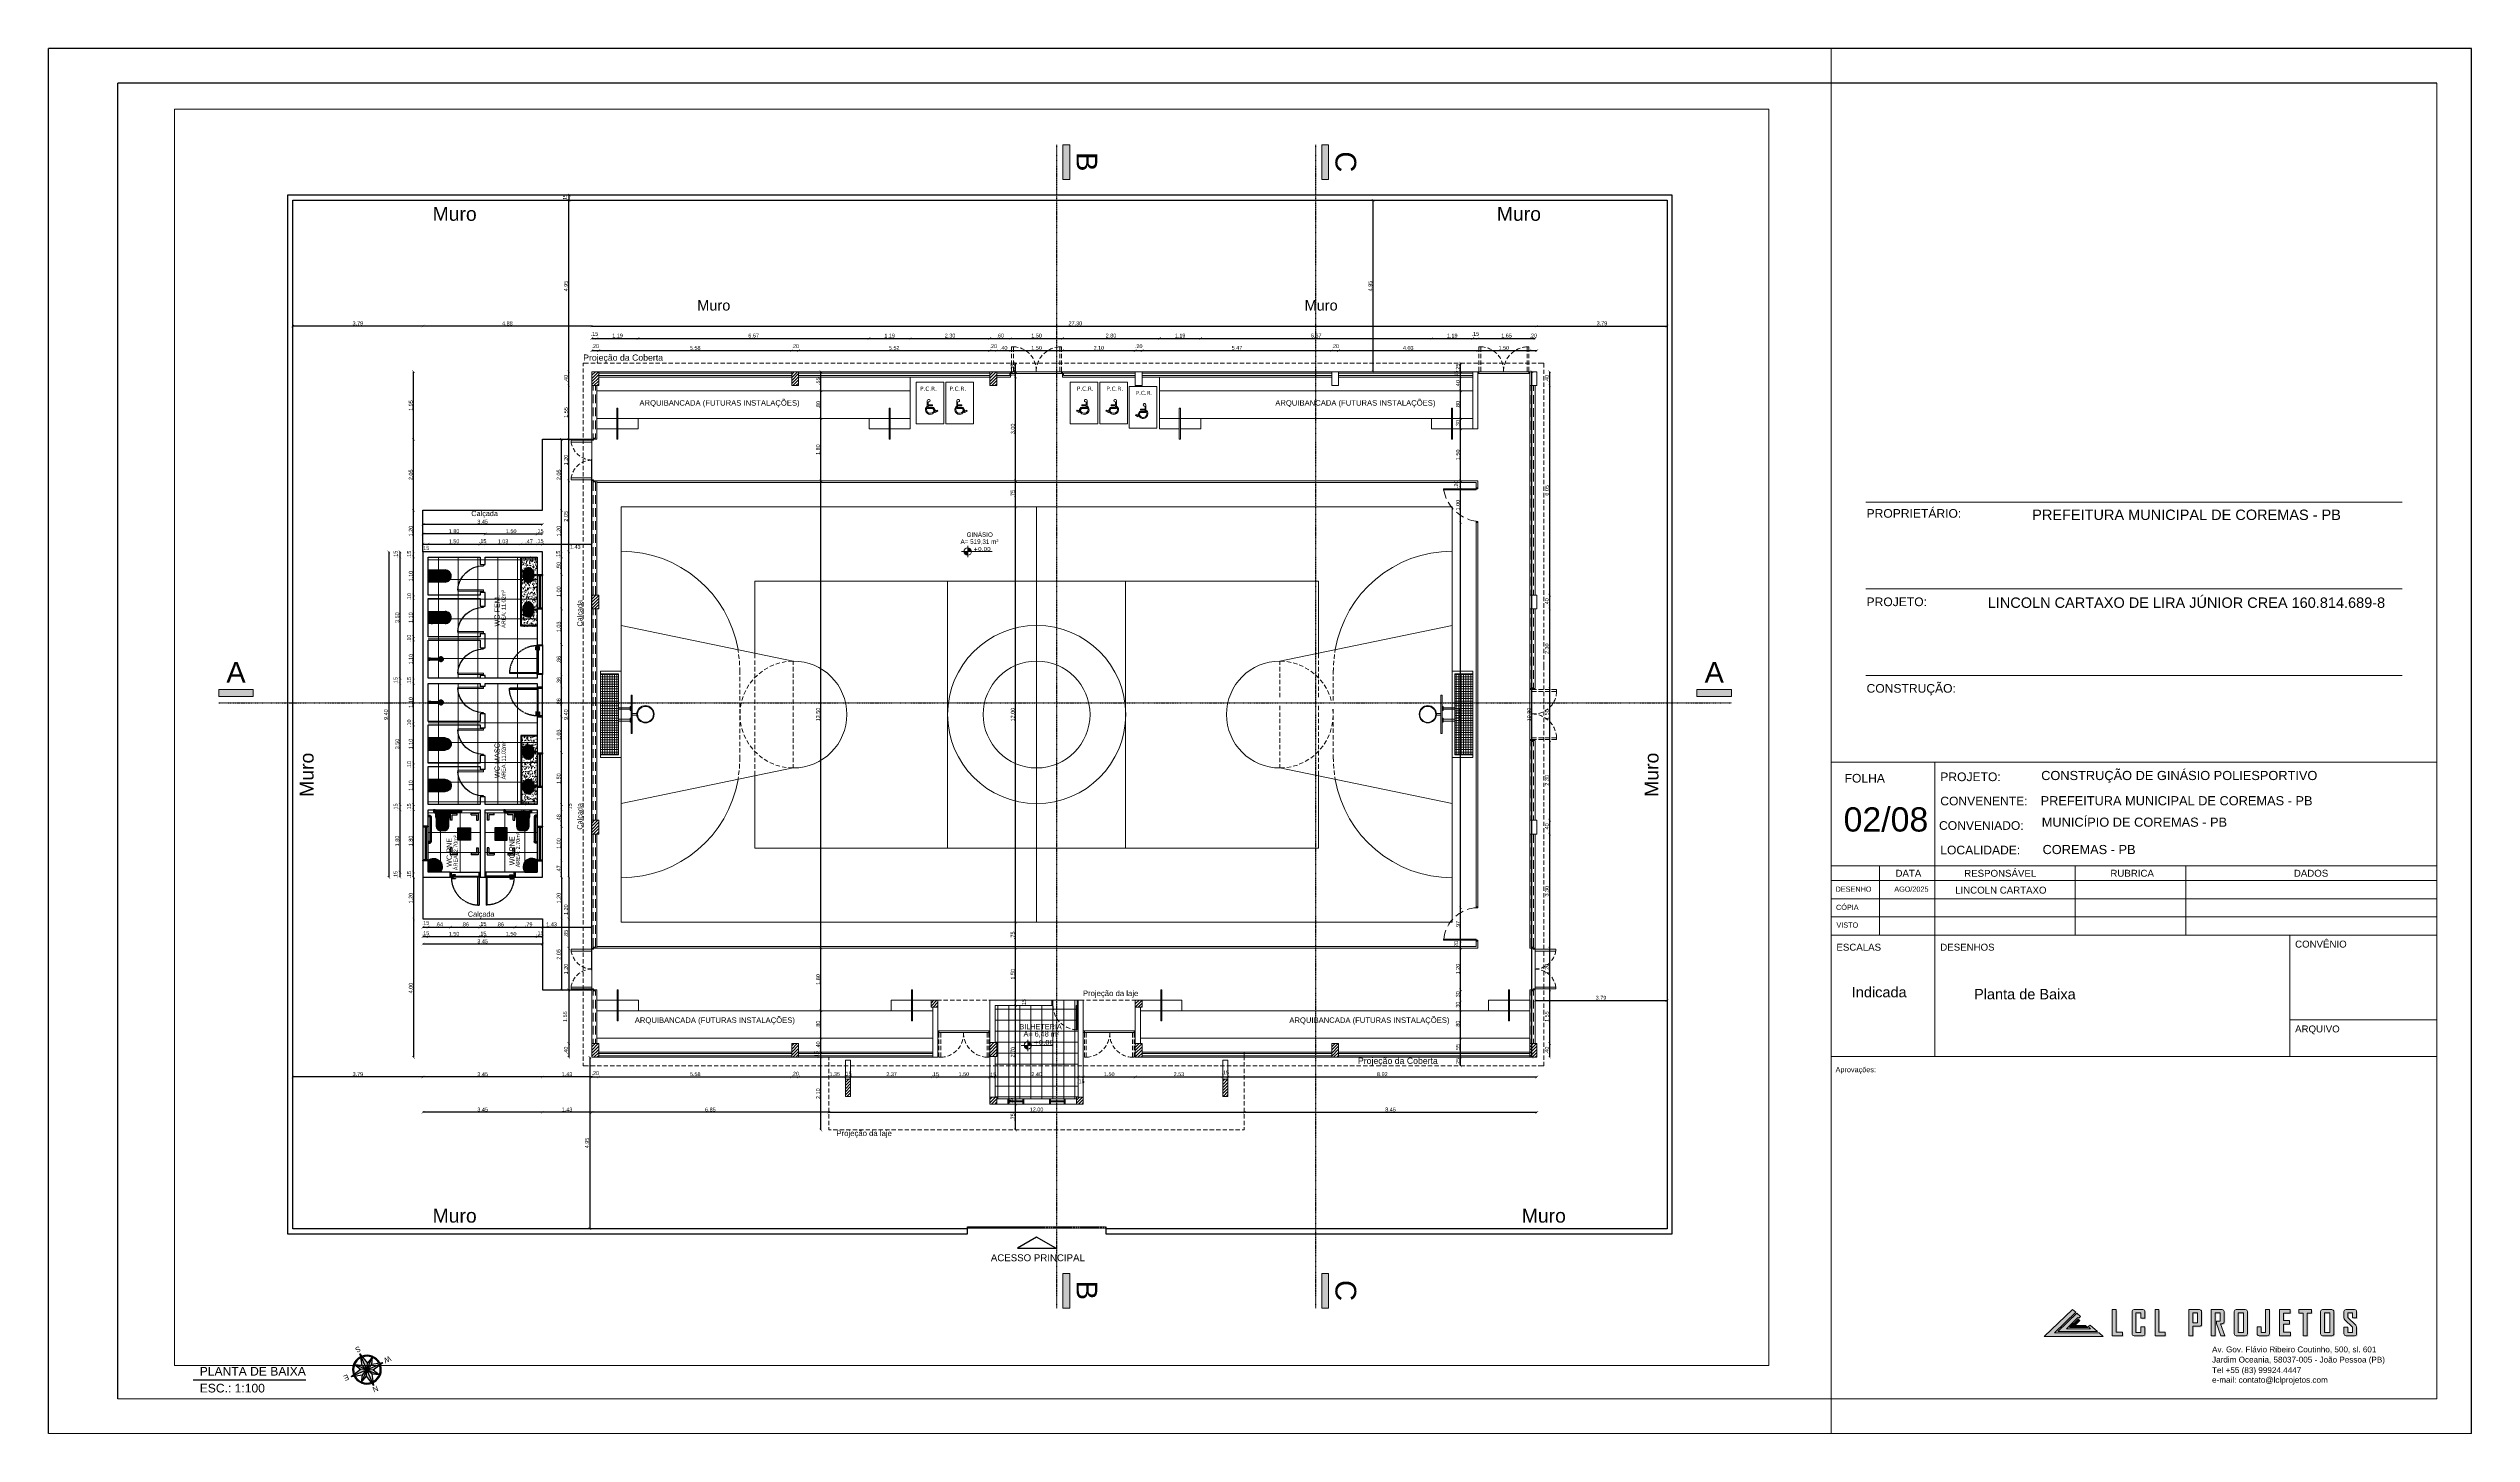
# Paper-space layout '02-08' of a CAD drawing. Extents: x -764 to -64, y -4 to 396.
# The model-space entities are those that its viewports show. They can reach past a viewport. Long polylines and large blocks are cut down to what shows.
import ezdxf
from ezdxf.enums import TextEntityAlignment as Align

# ---------------------------------------------------------------- set-up
doc = ezdxf.new("R2010")
doc.units = 0
doc.header["$LTSCALE"] = 2
doc.header["$PDMODE"] = 32
for name, pattern in [('DIVIDE', [1.25, 0.5, -0.25, 0, -0.25, 0, -0.25]), ('HIDDEN', [0.375, 0.25, -0.125]), ('HIDDEN2', [0.1875, 0.125, -0.0625])]:
    doc.linetypes.add(name, pattern=pattern)
for name, color, linetype, lineweight in [('. Alvenaria', 4, 'Continuous', 0), ('. hachura', 8, 'Continuous', 0), ('. TEXTO', 7, 'Continuous', 0), ('015', 8, 'Continuous', 15), ('A-PISO', 8, 'Continuous', 5), ('CURVAS MESTRAS', 200, 'Continuous', 0), ('Evandro', 7, 'Continuous', 0), ('Frente', 7, 'Continuous', 0), ('LOGO LCL', 40, 'Continuous', 0), ('SELO_EXTERNO', 7, 'Continuous', 0), ('VETRATE_sez_vetro', 151, 'Continuous', 5)]:
    doc.layers.add(name, color=color, linetype=linetype, lineweight=lineweight)
for name, color, linetype in [('. Esquadria', 7, 'Continuous'), ('. Layaot', 8, 'Continuous'), ('. Vista 00', 7, 'Continuous'), ('. Vista 01', 7, 'Continuous'), ('A-PARED', 4, 'Continuous'), ('AI-Equip san', 1, 'Continuous'), ('ARQ-COTAS', 250, 'Continuous'), ('F-VT-GREIDE', 6, 'Continuous'), ('Layer 1', 7, 'Continuous'), ('LCL-LINHACORTE', 3, 'DIVIDE'), ('PDF11_Text', 7, 'Continuous'), ('PDF5_Text', 7, 'Continuous'), ('PDF6_0', 7, 'Continuous'), ('PDF6_03-ESQUADRIA', 7, 'Continuous'), ('PDF6_09-CORTE', 7, 'Continuous'), ('PDF6_13-CORTE', 7, 'Continuous'), ('PDF6_A-PARED-VISTA', 7, 'Continuous'), ('PDF6_A-PROJEÇÃO', 7, 'Continuous'), ('PDF6_AR-PORTAS', 7, 'Continuous'), ('PDF6_COBOGO', 7, 'Continuous'), ('PDF6_I- QUADRA', 7, 'Continuous'), ('PDF6_I-DETALHES', 7, 'Continuous'), ('PDF6_Piso', 7, 'Continuous'), ('PDF6_Text', 7, 'Continuous'), ('PROIEZIONI_finissime', 251, 'Continuous')]:
    doc.layers.add(name, color=color, linetype=linetype)
for name, color, linetype, true_color in [('PDF6_04-DETALHE', 7, 'Continuous', 0xd933c0), ('PDF6_I-MARCACAO', 7, 'Continuous', 0x464646), ('PDF6_I-PROJEÇÃO', 7, 'Continuous', 0x787878), ('PDF6_PB_02', 7, 'Continuous', 0xa7a7a7)]:
    doc.layers.add(name, color=color, linetype=linetype, true_color=true_color)
doc.styles.add('75_R80', font='arial.ttf', dxfattribs={"height": 0.15})
doc.styles.add('North Arrow Text', font='', dxfattribs={"height": 0.1})
doc.styles.add('PDF Arial', font='arial.ttf')
doc.styles.add('PDF Verdana', font='verdana.ttf')
doc.styles.add('REGUA-60', font='arial.ttf', dxfattribs={"height": 0.1125})
doc.styles.add('ROMANS', font='arial.ttf')
doc.styles.get("Standard").update_dxf_attribs({"font": 'arial.ttf'})
doc.styles.get('North Arrow Text').set_extended_font_data('Bodoni MT')
doc.dimstyles.new('1-75', dxfattribs={"dimscale": 0.75, "dimtxt": 0.15, "dimasz": 0.1, "dimexe": 0.05, "dimexo": 0.1, "dimgap": 0.03, "dimtad": 1, "dimzin": 5, "dimdsep": 46, "dimtxsty": 'ROMANS', "dimblk": 'ARCHTICK', "dimcen": 0, "dimse1": 1, "dimse2": 1, "dimclrd": 1, "dimclre": 256, "dimclrt": 2, "dimadec": 0, "dimazin": 0, "dimtfac": 1, "dimtofl": 0, "dimtmove": 2, "dimatfit": 3, "dimldrblk": 'ARCHTICK', "dimfxl": 0.04, "dimtolj": 1, "dimtzin": 1, "dimarcsym": 0})
pattern_1 = [(140, (5139.77899, -1863.14197), (0.0159390855, 0.182184669), [0.01905, -0.20955]), (85, (5139.77899, -1863.14197), (-0.191056845, -0.035243421), [0.01524, -0.167640584]), (190.4514447, (5139.78031, -1863.12678), (-0.175117752, 0.146941247), [0.016190009, -0.178090245]), (136.1842, (5139.72819, -1863.14197), (0.042042328, 0.271079041), [0.028575, -0.314325]), (186.6355576, (5139.7317, -1863.11938), (-0.247426125, 0.237404134), [0.024285023, -0.267135608]), (81.184151, (5139.7282, -1863.14197), (-0.247426125, 0.237404134), [0.022859967, -0.251459732]), (111, (5139.74089, -1863.11657), (0.102265198, 0.151614391), [0.01905, -0.20955]), (56, (5139.74089, -1863.11657), (-0.184187966, 0.061802028), [0.01524, -0.16764]), (161.451445, (5139.7494, -1863.10393), (-0.081922769, 0.213416419), [0.016190009, -0.178089938]), (127.5, (5139.778987, -1863.141965), (-0.0845550389, 0.0030886033), [0, -0.165608, 0, -0.17018, 0, -0.168275]), (97.5, (5139.77899, -1863.141965), (-0.1001805748, 0.0668196625), [0, -0.097028, 0, -0.161798, 0, -0.064135]), (57.5, (5139.778987, -1863.19861), (0.005728744, 0.1355905952), [0, -0.0635, 0, -0.19812, 0, -0.26289]), (47.5, (5139.77899, -1863.22401), (-0.025426491, 0.1481291814), [0, -0.08255, 0, -0.131572, 0, -0.18669])]

# ---------------------------------------------------------------- blocks, each defined once
blk = doc.blocks.new('A$C094D1FE7')
at = {"layer": 'LOGO LCL'}
h = blk.add_hatch(color=156, dxfattribs=at)
edge = h.paths.add_edge_path()
edge.add_spline(control_points=[(2.95, 15.25), (2.95, 15.25), (2.95, 15.25), (2.95, 15.25), (2.95, 15.25), (2.95, 15.25), (9.15, 21.2), (9.15, 21.2), (9.15, 21.2), (9.15, 21.2), (8.23, 22.01), (8.23, 22.01), (8.23, 22.01), (8.23, 22.01), (0, 14.18), (0, 14.18), (0, 14.18), (17.1, 14.18), (17.1, 14.18)], knot_values=[0.428571, 0.428571, 0.428571, 0.428571, 0.5, 0.5, 0.5, 0.5001, 0.571429, 0.571429, 0.571429, 0.571529, 0.714286, 0.714286, 0.714286, 0.714386, 1, 1, 1, 1.142857, 1.142857, 1.142857, 1.142857], degree=3, periodic=0)
edge.add_spline(control_points=[(17.1, 14.18), (17.1, 14.18), (17.1, 14.18), (17.1, 14.18), (17.1, 14.18), (17.1, 14.18), (15.89, 15.25), (15.89, 15.25), (15.89, 15.25), (15.89, 15.25), (2.95, 15.25), (2.95, 15.25)], knot_values=[0.142857, 0.142857, 0.142857, 0.142857, 0.214286, 0.214286, 0.214286, 0.214386, 0.285714, 0.285714, 0.285714, 0.285815, 0.428571, 0.428571, 0.428571, 0.428571], degree=3, periodic=0)
h = blk.add_hatch(color=253, dxfattribs=at)
edge = h.paths.add_edge_path()
edge.add_spline(control_points=[(9.15, 21.13), (9.15, 21.13), (9.15, 21.13), (9.15, 21.13), (9.15, 21.13), (9.15, 21.13), (8.23, 21.94), (8.23, 21.94), (8.23, 21.94), (8.23, 21.94), (0, 14.12), (0, 14.12), (0, 14.12), (17.1, 14.12), (17.1, 14.12)], knot_values=[0.571429, 0.571429, 0.571429, 0.571429, 0.642857, 0.642857, 0.642857, 0.642957, 0.714286, 0.714286, 0.714286, 0.714386, 1, 1, 1, 1.142857, 1.142857, 1.142857, 1.142857], degree=3, periodic=0)
edge.add_spline(control_points=[(17.1, 14.12), (17.1, 14.12), (17.1, 14.12), (17.1, 14.12), (17.1, 14.12), (17.1, 14.12), (15.89, 15.19), (15.89, 15.19), (15.89, 15.19), (15.89, 15.19), (2.95, 15.19), (2.95, 15.19)], knot_values=[0.142857, 0.142857, 0.142857, 0.142857, 0.214286, 0.214286, 0.214286, 0.214386, 0.285714, 0.285714, 0.285714, 0.285815, 0.428571, 0.428571, 0.428571, 0.428571], degree=3, periodic=0)
edge.add_spline(control_points=[(2.95, 15.19), (2.95, 15.19), (2.95, 15.19), (2.95, 15.19), (2.95, 15.19), (2.95, 15.19), (9.15, 21.13), (9.15, 21.13)], knot_values=[0.428571, 0.428571, 0.428571, 0.428571, 0.5, 0.5, 0.5, 0.5001, 0.571429, 0.571429, 0.571429, 0.571429], degree=3, periodic=0)
edge = h.paths.add_edge_path(flags=17)
edge.add_spline(control_points=[(10.46, 19.96), (10.46, 19.96), (10.46, 19.96), (10.46, 19.96), (10.46, 19.96), (9.44, 20.85), (9.44, 20.85), (9.44, 20.85), (9.44, 20.85), (3.91, 15.55), (3.91, 15.55), (3.91, 15.55), (15.46, 15.55), (15.46, 15.55), (15.46, 15.55), (15.46, 15.55), (13.3, 17.45), (13.3, 17.45), (13.3, 17.45), (13.3, 17.45), (12.71, 17.02), (12.71, 17.02), (12.71, 17.02), (12.71, 17.02), (12.71, 17.02), (12.71, 17.02)], knot_values=[0.636364, 0.636364, 0.636364, 0.636364, 0.681818, 0.681818, 0.681818, 0.727273, 0.727273, 0.727273, 0.727373, 0.818182, 0.818182, 0.818182, 1, 1, 1, 1.0001, 1.090909, 1.090909, 1.090909, 1.091009, 1.136364, 1.136364, 1.136364, 1.136464, 1.181818, 1.181818, 1.181818, 1.181818], degree=3, periodic=0)
edge.add_spline(control_points=[(12.71, 17.02), (12.71, 17.02), (13.41, 16.39), (13.41, 16.39), (13.41, 16.39), (13.41, 16.39), (13.41, 16.39), (13.41, 16.39)], knot_values=[0.545455, 0.545455, 0.545455, 0.545455, 0.590909, 0.590909, 0.590909, 0.591009, 0.636364, 0.636364, 0.636364, 0.636364], degree=3, periodic=0)
edge.add_spline(control_points=[(13.41, 16.39), (13.41, 16.39), (6.45, 16.39), (6.45, 16.39), (6.45, 16.39), (6.45, 16.39), (9.78, 19.62), (9.78, 19.62), (9.78, 19.62), (9.78, 19.62), (9.78, 19.62), (9.78, 19.62)], knot_values=[0.363636, 0.363636, 0.363636, 0.363636, 0.454545, 0.454545, 0.454545, 0.454646, 0.5, 0.5, 0.5, 0.5001, 0.545455, 0.545455, 0.545455, 0.545455], degree=3, periodic=0)
edge.add_spline(control_points=[(9.78, 19.62), (9.78, 19.62), (9.98, 19.45), (9.98, 19.45), (9.98, 19.45), (9.98, 19.45), (9.98, 19.45), (9.98, 19.45)], knot_values=[0.272727, 0.272727, 0.272727, 0.272727, 0.318182, 0.318182, 0.318182, 0.318282, 0.363636, 0.363636, 0.363636, 0.363636], degree=3, periodic=0)
edge.add_spline(control_points=[(9.98, 19.45), (9.98, 19.45), (10.46, 19.96), (10.46, 19.96), (10.46, 19.96)], knot_values=[0.181818, 0.181818, 0.181818, 0.181818, 0.227273, 0.272727, 0.272727, 0.272727, 0.272727], degree=3, periodic=0)
edge = h.paths.add_edge_path(flags=16)
edge.add_spline(control_points=[(8.85, 17.29), (8.85, 17.29), (10.31, 18.74), (10.31, 18.74), (10.31, 18.74), (10.31, 18.74), (10.31, 18.74), (10.31, 18.74)], knot_values=[0.285714, 0.285714, 0.285714, 0.285714, 0.357143, 0.357143, 0.357143, 0.357243, 0.428571, 0.428571, 0.428571, 0.428571], degree=3, periodic=0)
edge.add_spline(control_points=[(10.31, 18.74), (10.31, 18.74), (9.83, 19.17), (9.83, 19.17), (9.83, 19.17), (9.83, 19.17), (7.29, 16.71), (7.29, 16.71), (7.29, 16.71), (12.6, 16.71), (12.6, 16.71), (12.6, 16.71), (12.6, 16.71), (12.6, 16.71), (12.6, 16.71)], knot_values=[0.714286, 0.714286, 0.714286, 0.714286, 0.857143, 0.857143, 0.857143, 0.857243, 1, 1, 1, 1.142857, 1.142857, 1.142857, 1.142957, 1.285714, 1.285714, 1.285714, 1.285714], degree=3, periodic=0)
edge.add_spline(control_points=[(12.6, 16.71), (12.6, 16.71), (11.96, 17.28), (11.96, 17.28), (11.96, 17.28), (11.96, 17.28), (8.85, 17.29), (8.85, 17.29), (8.85, 17.29), (8.85, 17.29), (8.85, 17.29), (8.85, 17.29)], knot_values=[0.428571, 0.428571, 0.428571, 0.428571, 0.571429, 0.571429, 0.571429, 0.571529, 0.642857, 0.642857, 0.642857, 0.642957, 0.714286, 0.714286, 0.714286, 0.714286], degree=3, periodic=0)
h = blk.add_hatch(color=157, dxfattribs=at)
edge = h.paths.add_edge_path()
edge.add_spline(control_points=[(20.83, 15.44), (20.83, 15.44), (20.83, 21.99), (20.83, 21.99), (20.83, 21.99), (20.83, 21.99), (20.83, 21.99), (20.83, 21.99)], knot_values=[0.428571, 0.428571, 0.428571, 0.428571, 0.5, 0.5, 0.5, 0.5001, 0.571429, 0.571429, 0.571429, 0.571429], degree=3, periodic=0)
edge.add_spline(control_points=[(20.83, 21.99), (20.83, 21.99), (19.7, 21.99), (19.7, 21.99), (19.7, 21.99), (19.7, 21.99), (19.7, 21.99), (19.7, 21.99)], knot_values=[0.285714, 0.285714, 0.285714, 0.285714, 0.357143, 0.357143, 0.357143, 0.357243, 0.428571, 0.428571, 0.428571, 0.428571], degree=3, periodic=0)
edge.add_spline(control_points=[(19.7, 21.99), (19.7, 21.99), (19.7, 14.43), (19.7, 14.43), (19.7, 14.43), (19.7, 14.43), (19.7, 14.43), (19.7, 14.43)], knot_values=[0.142857, 0.142857, 0.142857, 0.142857, 0.214286, 0.214286, 0.214286, 0.214386, 0.285714, 0.285714, 0.285714, 0.285714], degree=3, periodic=0)
edge.add_spline(control_points=[(19.7, 14.43), (19.7, 14.43), (22.67, 14.43), (22.67, 14.43), (22.67, 14.43), (22.67, 15.44), (22.67, 15.44), (22.67, 15.44), (22.67, 15.44), (20.83, 15.44), (20.83, 15.44), (20.83, 15.44), (20.83, 15.44), (20.83, 15.44), (20.83, 15.44)], knot_values=[0.571429, 0.571429, 0.571429, 0.571429, 0.714286, 0.714286, 0.714286, 1, 1, 1, 1.0001, 1.071429, 1.071429, 1.071429, 1.071529, 1.142857, 1.142857, 1.142857, 1.142857], degree=3, periodic=0)
edge = h.paths.add_edge_path()
edge.add_spline(control_points=[(25.39, 21.4), (25.39, 21.4), (25.39, 21.4), (25.39, 21.4), (25.39, 21.4), (25.39, 21.4), (25.39, 15.03), (25.39, 15.03)], knot_values=[0.176471, 0.176471, 0.176471, 0.176471, 0.205883, 0.205883, 0.205883, 0.205983, 0.235295, 0.235295, 0.235295, 0.235295], degree=3, periodic=0)
edge.add_spline(control_points=[(25.39, 15.03), (25.39, 15.03), (25.39, 15.03), (25.39, 15.03), (25.39, 15.03), (25.39, 14.63), (25.59, 14.43), (25.99, 14.43)], knot_values=[0.117648, 0.117648, 0.117648, 0.117648, 0.14706, 0.14706, 0.14706, 0.14716, 0.176471, 0.176471, 0.176471, 0.176471], degree=3, periodic=0)
edge.add_spline(control_points=[(25.99, 14.43), (25.99, 14.43), (25.99, 14.43), (25.99, 14.43), (25.99, 14.43), (25.99, 14.43), (28.51, 14.43), (28.51, 14.43)], knot_values=[0.058824, 0.058824, 0.058824, 0.058824, 0.088236, 0.088236, 0.088236, 0.088336, 0.117648, 0.117648, 0.117648, 0.117648], degree=3, periodic=0)
edge.add_spline(control_points=[(28.51, 14.43), (28.51, 14.43), (28.51, 14.43), (28.51, 14.43), (28.51, 14.43), (28.91, 14.43), (29.11, 14.63), (29.11, 15.03)], knot_values=[0, 0, 0, 0, 0.029412, 0.029412, 0.029412, 0.029512, 0.058824, 0.058824, 0.058824, 0.058824], degree=3, periodic=0)
edge.add_spline(control_points=[(29.11, 15.03), (29.11, 15.03), (29.11, 16.98), (29.11, 16.98), (29.11, 16.98), (29.11, 16.98), (27.98, 16.98), (27.98, 16.98), (27.98, 16.98), (27.98, 16.98), (27.98, 15.4), (27.98, 15.4), (27.98, 15.4), (27.98, 15.4), (26.52, 15.4), (26.52, 15.4), (26.52, 15.4), (26.52, 15.4), (26.52, 21.02), (26.52, 21.02), (26.52, 21.02), (26.52, 21.02), (27.98, 21.02), (27.98, 21.02), (27.98, 21.02), (27.98, 21.02), (27.98, 19.52), (27.98, 19.52), (27.98, 19.52), (27.98, 19.52), (29.11, 19.52), (29.11, 19.52), (29.11, 19.52), (29.11, 19.52), (29.11, 21.39), (29.11, 21.4)], knot_values=[0.411771, 0.411771, 0.411771, 0.411771, 0.529418, 0.529418, 0.529418, 0.529518, 0.588241, 0.588241, 0.588241, 0.588341, 0.647065, 0.647065, 0.647065, 0.647165, 0.705888, 0.705888, 0.705888, 0.705988, 0.764712, 0.764712, 0.764712, 0.764812, 0.823535, 0.823535, 0.823535, 0.823636, 0.882359, 0.882359, 0.882359, 0.882459, 0.941182, 0.941182, 0.941182, 0.941283, 1, 1, 1, 1], degree=3, periodic=0)
edge.add_spline(control_points=[(29.11, 21.4), (29.11, 21.4), (29.11, 21.4), (29.11, 21.4), (29.11, 21.4), (29.11, 21.79), (28.91, 21.99), (28.51, 21.99)], knot_values=[0.352942, 0.352942, 0.352942, 0.352942, 0.382359, 0.382359, 0.382359, 0.382459, 0.411771, 0.411771, 0.411771, 0.411771], degree=3, periodic=0)
edge.add_spline(control_points=[(28.51, 21.99), (28.51, 21.99), (28.51, 21.99), (28.51, 21.99), (28.51, 21.99), (28.51, 21.99), (25.99, 21.99), (25.99, 21.99)], knot_values=[0.294118, 0.294118, 0.294118, 0.294118, 0.32353, 0.32353, 0.32353, 0.32363, 0.352942, 0.352942, 0.352942, 0.352942], degree=3, periodic=0)
edge.add_spline(control_points=[(25.99, 21.99), (25.99, 21.99), (25.99, 21.99), (25.99, 21.99), (25.99, 21.99), (25.59, 21.99), (25.39, 21.79), (25.39, 21.4)], knot_values=[0.235295, 0.235295, 0.235295, 0.235295, 0.264707, 0.264707, 0.264707, 0.264807, 0.294118, 0.294118, 0.294118, 0.294118], degree=3, periodic=0)
edge = h.paths.add_edge_path()
edge.add_spline(control_points=[(33.17, 15.44), (33.17, 15.44), (33.17, 21.99), (33.17, 21.99), (33.17, 21.99), (33.17, 21.99), (33.17, 21.99), (33.17, 21.99)], knot_values=[0.428571, 0.428571, 0.428571, 0.428571, 0.5, 0.5, 0.5, 0.5001, 0.571429, 0.571429, 0.571429, 0.571429], degree=3, periodic=0)
edge.add_spline(control_points=[(33.17, 21.99), (33.17, 21.99), (32.04, 21.99), (32.04, 21.99), (32.04, 21.99), (32.04, 21.99), (32.04, 21.99), (32.04, 21.99)], knot_values=[0.285714, 0.285714, 0.285714, 0.285714, 0.357143, 0.357143, 0.357143, 0.357243, 0.428571, 0.428571, 0.428571, 0.428571], degree=3, periodic=0)
edge.add_spline(control_points=[(32.04, 21.99), (32.04, 21.99), (32.04, 14.43), (32.04, 14.43), (32.04, 14.43), (32.04, 14.43), (32.04, 14.43), (32.04, 14.43)], knot_values=[0.142857, 0.142857, 0.142857, 0.142857, 0.214286, 0.214286, 0.214286, 0.214386, 0.285714, 0.285714, 0.285714, 0.285714], degree=3, periodic=0)
edge.add_spline(control_points=[(32.04, 14.43), (32.04, 14.43), (35.01, 14.43), (35.01, 14.43), (35.01, 14.43), (35.01, 15.44), (35.01, 15.44), (35.01, 15.44), (35.01, 15.44), (33.17, 15.44), (33.17, 15.44), (33.17, 15.44), (33.17, 15.44), (33.17, 15.44), (33.17, 15.44)], knot_values=[0.571429, 0.571429, 0.571429, 0.571429, 0.714286, 0.714286, 0.714286, 1, 1, 1, 1.0001, 1.071429, 1.071429, 1.071429, 1.071529, 1.142857, 1.142857, 1.142857, 1.142857], degree=3, periodic=0)
edge = h.paths.add_edge_path()
edge.add_spline(control_points=[(41.81, 21.99), (41.81, 21.99), (41.81, 21.99), (41.81, 21.99), (41.81, 21.99), (41.81, 21.99), (41.81, 14.43), (41.81, 14.43)], knot_values=[0.444446, 0.444446, 0.444446, 0.444446, 0.500002, 0.500002, 0.500002, 0.500102, 0.555557, 0.555557, 0.555557, 0.555557], degree=3, periodic=0)
edge.add_spline(control_points=[(41.81, 14.43), (41.81, 14.43), (41.81, 14.43), (41.81, 14.43), (41.81, 14.43), (41.81, 14.43), (42.93, 14.43), (42.93, 14.43)], knot_values=[0.333334, 0.333334, 0.333334, 0.333334, 0.388891, 0.388891, 0.388891, 0.388991, 0.444446, 0.444446, 0.444446, 0.444446], degree=3, periodic=0)
edge.add_spline(control_points=[(42.93, 14.43), (42.93, 14.43), (42.93, 14.43), (42.93, 14.43), (42.93, 14.43), (42.93, 14.43), (42.93, 17.17), (42.93, 17.17)], knot_values=[0.222223, 0.222223, 0.222223, 0.222223, 0.27778, 0.27778, 0.27778, 0.27788, 0.333334, 0.333334, 0.333334, 0.333334], degree=3, periodic=0)
edge.add_spline(control_points=[(42.93, 17.17), (42.93, 17.17), (42.93, 17.17), (42.93, 17.17), (42.93, 17.17), (42.93, 17.17), (44.86, 17.17), (44.86, 17.17)], knot_values=[0.111112, 0.111112, 0.111112, 0.111112, 0.166668, 0.166668, 0.166668, 0.166768, 0.222223, 0.222223, 0.222223, 0.222223], degree=3, periodic=0)
edge.add_spline(control_points=[(44.86, 17.17), (44.86, 17.17), (44.86, 17.17), (44.86, 17.17), (44.86, 17.17), (45.26, 17.17), (45.46, 17.37), (45.46, 17.77)], knot_values=[0, 0, 0, 0, 0.055557, 0.055557, 0.055557, 0.055657, 0.111112, 0.111112, 0.111112, 0.111112], degree=3, periodic=0)
edge.add_spline(control_points=[(45.46, 17.77), (45.46, 17.77), (45.46, 21.4), (45.46, 21.4)], knot_values=[0.77778, 0.77778, 0.77778, 0.77778, 1, 1, 1, 1], degree=3, periodic=0)
edge.add_spline(control_points=[(45.46, 21.4), (45.46, 21.4), (45.46, 21.4), (45.46, 21.4), (45.46, 21.4), (45.46, 21.79), (45.26, 21.99), (44.86, 21.99)], knot_values=[0.666668, 0.666668, 0.666668, 0.666668, 0.722225, 0.722225, 0.722225, 0.722325, 0.77778, 0.77778, 0.77778, 0.77778], degree=3, periodic=0)
edge.add_spline(control_points=[(44.86, 21.99), (44.86, 21.99), (44.86, 21.99), (44.86, 21.99), (44.86, 21.99), (44.86, 21.99), (41.81, 21.99), (41.81, 21.99)], knot_values=[0.555557, 0.555557, 0.555557, 0.555557, 0.611113, 0.611113, 0.611113, 0.611213, 0.666668, 0.666668, 0.666668, 0.666668], degree=3, periodic=0)
edge = h.paths.add_edge_path(flags=16)
edge.add_spline(control_points=[(44.32, 21.02), (44.32, 21.02), (44.32, 18.14), (44.32, 18.14), (44.32, 18.14), (42.93, 18.14), (42.93, 18.14), (42.93, 18.14), (42.93, 18.14), (42.93, 21.02), (42.93, 21.02), (42.93, 21.02), (42.93, 21.02), (42.93, 21.02), (42.93, 21.02)], knot_values=[0.4, 0.4, 0.4, 0.4, 0.6, 0.6, 0.6, 1, 1, 1, 1.0001, 1.1, 1.1, 1.1, 1.1001, 1.2, 1.2, 1.2, 1.2], degree=3, periodic=0)
edge.add_spline(control_points=[(42.93, 21.02), (42.93, 21.02), (44.32, 21.02), (44.32, 21.02), (44.32, 21.02), (44.32, 21.02), (44.32, 21.02), (44.32, 21.02)], knot_values=[0.2, 0.2, 0.2, 0.2, 0.3, 0.3, 0.3, 0.3001, 0.4, 0.4, 0.4, 0.4], degree=3, periodic=0)
edge = h.paths.add_edge_path()
edge.add_spline(control_points=[(48.3, 21.99), (48.3, 21.99), (48.3, 21.99), (48.3, 21.99), (48.3, 21.99), (48.3, 21.99), (48.3, 14.43), (48.3, 14.43)], knot_values=[0.500001, 0.500001, 0.500001, 0.500001, 0.531251, 0.531251, 0.531251, 0.531351, 0.562501, 0.562501, 0.562501, 0.562501], degree=3, periodic=0)
edge.add_spline(control_points=[(48.3, 14.43), (48.3, 14.43), (48.3, 14.43), (48.3, 14.43), (48.3, 14.43), (48.3, 14.43), (49.43, 14.43), (49.43, 14.43)], knot_values=[0.437501, 0.437501, 0.437501, 0.437501, 0.468751, 0.468751, 0.468751, 0.468851, 0.500001, 0.500001, 0.500001, 0.500001], degree=3, periodic=0)
edge.add_spline(control_points=[(49.43, 14.43), (49.43, 14.43), (49.43, 14.43), (49.43, 14.43), (49.43, 14.43), (49.43, 14.43), (49.43, 21.02), (49.43, 21.02)], knot_values=[0.375001, 0.375001, 0.375001, 0.375001, 0.406251, 0.406251, 0.406251, 0.406351, 0.437501, 0.437501, 0.437501, 0.437501], degree=3, periodic=0)
edge.add_spline(control_points=[(49.43, 21.02), (49.43, 21.02), (49.43, 21.02), (49.43, 21.02), (49.43, 21.02), (49.43, 21.02), (50.86, 21.02), (50.86, 21.02)], knot_values=[0.312501, 0.312501, 0.312501, 0.312501, 0.343751, 0.343751, 0.343751, 0.343851, 0.375001, 0.375001, 0.375001, 0.375001], degree=3, periodic=0)
edge.add_spline(control_points=[(50.86, 21.02), (50.86, 21.02), (50.86, 21.02), (50.86, 21.02), (50.86, 21.02), (50.86, 21.02), (50.86, 18.63), (50.86, 18.63)], knot_values=[0.250001, 0.250001, 0.250001, 0.250001, 0.281251, 0.281251, 0.281251, 0.281351, 0.312501, 0.312501, 0.312501, 0.312501], degree=3, periodic=0)
edge.add_spline(control_points=[(50.86, 18.63), (50.86, 18.63), (50.86, 18.63), (50.86, 18.63), (50.86, 18.63), (50.86, 18.63), (49.75, 18.63), (49.75, 18.63)], knot_values=[0.187501, 0.187501, 0.187501, 0.187501, 0.218751, 0.218751, 0.218751, 0.218851, 0.250001, 0.250001, 0.250001, 0.250001], degree=3, periodic=0)
edge.add_spline(control_points=[(49.75, 18.63), (49.75, 18.63), (49.75, 18.63), (49.75, 18.63), (49.75, 18.63), (49.75, 18.17), (49.75, 17.95), (49.75, 17.95)], knot_values=[0.125001, 0.125001, 0.125001, 0.125001, 0.156251, 0.156251, 0.156251, 0.156351, 0.187501, 0.187501, 0.187501, 0.187501], degree=3, periodic=0)
edge.add_spline(control_points=[(49.75, 17.95), (49.75, 17.95), (49.75, 17.95), (49.75, 17.95), (49.75, 17.95), (49.75, 17.95), (51, 14.43), (51, 14.43)], knot_values=[0.062501, 0.062501, 0.062501, 0.062501, 0.093751, 0.093751, 0.093751, 0.093851, 0.125001, 0.125001, 0.125001, 0.125001], degree=3, periodic=0)
edge.add_spline(control_points=[(51, 14.43), (51, 14.43), (51, 14.43), (51, 14.43), (51, 14.43), (51, 14.43), (51.29, 14.43), (51.59, 14.43)], knot_values=[0.03125, 0.03125, 0.03125, 0.03125, 0.046876, 0.046876, 0.046876, 0.046976, 0.062501, 0.062501, 0.062501, 0.062501], degree=3, periodic=0)
edge.add_spline(control_points=[(51.59, 14.43), (51.88, 14.43), (52.18, 14.43), (52.18, 14.43), (52.18, 14.43), (50.93, 17.86), (50.93, 17.87)], knot_values=[0.875001, 0.875001, 0.875001, 0.875001, 0.906251, 0.906251, 0.906251, 1.03125, 1.03125, 1.03125, 1.03125], degree=3, periodic=0)
edge.add_spline(control_points=[(50.93, 17.87), (50.93, 17.87), (50.93, 17.87), (50.93, 17.87), (50.93, 17.87), (51.3, 17.87), (51.55, 17.89), (51.66, 17.93)], knot_values=[0.812501, 0.812501, 0.812501, 0.812501, 0.843752, 0.843752, 0.843752, 0.843852, 0.875001, 0.875001, 0.875001, 0.875001], degree=3, periodic=0)
edge.add_spline(control_points=[(51.66, 17.93), (51.66, 17.93), (51.66, 17.93), (51.66, 17.93), (51.66, 17.93), (51.88, 18.01), (51.99, 18.19), (51.99, 18.46)], knot_values=[0.750001, 0.750001, 0.750001, 0.750001, 0.781251, 0.781251, 0.781251, 0.781351, 0.812501, 0.812501, 0.812501, 0.812501], degree=3, periodic=0)
edge.add_spline(control_points=[(51.99, 18.46), (51.99, 18.46), (51.99, 18.46), (51.99, 18.46), (51.99, 18.46), (51.99, 18.46), (51.99, 21.4), (51.99, 21.4)], knot_values=[0.687501, 0.687501, 0.687501, 0.687501, 0.718751, 0.718751, 0.718751, 0.718851, 0.750001, 0.750001, 0.750001, 0.750001], degree=3, periodic=0)
edge.add_spline(control_points=[(51.99, 21.4), (51.99, 21.4), (51.99, 21.4), (51.99, 21.4), (51.99, 21.4), (51.99, 21.79), (51.79, 21.99), (51.39, 21.99)], knot_values=[0.625001, 0.625001, 0.625001, 0.625001, 0.656251, 0.656251, 0.656251, 0.656351, 0.687501, 0.687501, 0.687501, 0.687501], degree=3, periodic=0)
edge.add_spline(control_points=[(51.39, 21.99), (51.39, 21.99), (51.39, 21.99), (51.39, 21.99), (51.39, 21.99), (51.39, 21.99), (48.3, 21.99), (48.3, 21.99)], knot_values=[0.562501, 0.562501, 0.562501, 0.562501, 0.593751, 0.593751, 0.593751, 0.593851, 0.625001, 0.625001, 0.625001, 0.625001], degree=3, periodic=0)
edge = h.paths.add_edge_path()
edge.add_spline(control_points=[(54.91, 21.4), (54.91, 21.4), (54.91, 21.4), (54.91, 21.4), (54.91, 21.4), (54.91, 21.4), (54.91, 15.03), (54.91, 15.03)], knot_values=[0.333334, 0.333334, 0.333334, 0.333334, 0.388891, 0.388891, 0.388891, 0.388991, 0.444446, 0.444446, 0.444446, 0.444446], degree=3, periodic=0)
edge.add_spline(control_points=[(54.91, 15.03), (54.91, 15.03), (54.91, 15.03), (54.91, 15.03), (54.91, 15.03), (54.91, 14.63), (55.11, 14.43), (55.51, 14.43)], knot_values=[0.222223, 0.222223, 0.222223, 0.222223, 0.27778, 0.27778, 0.27778, 0.27788, 0.333334, 0.333334, 0.333334, 0.333334], degree=3, periodic=0)
edge.add_spline(control_points=[(55.51, 14.43), (55.51, 14.43), (55.51, 14.43), (55.51, 14.43), (55.51, 14.43), (55.51, 14.43), (58.12, 14.43), (58.12, 14.43)], knot_values=[0.111112, 0.111112, 0.111112, 0.111112, 0.166668, 0.166668, 0.166668, 0.166768, 0.222223, 0.222223, 0.222223, 0.222223], degree=3, periodic=0)
edge.add_spline(control_points=[(58.12, 14.43), (58.12, 14.43), (58.12, 14.43), (58.12, 14.43), (58.12, 14.43), (58.52, 14.43), (58.72, 14.63), (58.72, 15.03)], knot_values=[0, 0, 0, 0, 0.055557, 0.055557, 0.055557, 0.055657, 0.111112, 0.111112, 0.111112, 0.111112], degree=3, periodic=0)
edge.add_spline(control_points=[(58.72, 15.03), (58.72, 15.03), (58.72, 21.4), (58.72, 21.4)], knot_values=[0.77778, 0.77778, 0.77778, 0.77778, 1, 1, 1, 1], degree=3, periodic=0)
edge.add_spline(control_points=[(58.72, 21.4), (58.72, 21.4), (58.72, 21.4), (58.72, 21.4), (58.72, 21.4), (58.72, 21.79), (58.52, 21.99), (58.12, 21.99)], knot_values=[0.666668, 0.666668, 0.666668, 0.666668, 0.722225, 0.722225, 0.722225, 0.722325, 0.77778, 0.77778, 0.77778, 0.77778], degree=3, periodic=0)
edge.add_spline(control_points=[(58.12, 21.99), (58.12, 21.99), (58.12, 21.99), (58.12, 21.99), (58.12, 21.99), (58.12, 21.99), (55.51, 21.99), (55.51, 21.99)], knot_values=[0.555557, 0.555557, 0.555557, 0.555557, 0.611113, 0.611113, 0.611113, 0.611213, 0.666668, 0.666668, 0.666668, 0.666668], degree=3, periodic=0)
edge.add_spline(control_points=[(55.51, 21.99), (55.51, 21.99), (55.51, 21.99), (55.51, 21.99), (55.51, 21.99), (55.11, 21.99), (54.91, 21.79), (54.91, 21.4)], knot_values=[0.444446, 0.444446, 0.444446, 0.444446, 0.500002, 0.500002, 0.500002, 0.500102, 0.555557, 0.555557, 0.555557, 0.555557], degree=3, periodic=0)
edge = h.paths.add_edge_path(flags=16)
edge.add_spline(control_points=[(57.59, 21.02), (57.59, 21.02), (57.59, 15.4), (57.59, 15.4), (57.59, 15.4), (56.04, 15.4), (56.04, 15.4), (56.04, 15.4), (56.04, 15.4), (56.04, 21.02), (56.04, 21.02), (56.04, 21.02), (56.04, 21.02), (56.04, 21.02), (56.04, 21.02)], knot_values=[0.4, 0.4, 0.4, 0.4, 0.6, 0.6, 0.6, 1, 1, 1, 1.0001, 1.1, 1.1, 1.1, 1.1001, 1.2, 1.2, 1.2, 1.2], degree=3, periodic=0)
edge.add_spline(control_points=[(56.04, 21.02), (56.04, 21.02), (57.59, 21.02), (57.59, 21.02), (57.59, 21.02), (57.59, 21.02), (57.59, 21.02), (57.59, 21.02)], knot_values=[0.2, 0.2, 0.2, 0.2, 0.3, 0.3, 0.3, 0.3001, 0.4, 0.4, 0.4, 0.4], degree=3, periodic=0)
edge = h.paths.add_edge_path()
edge.add_spline(control_points=[(65.07, 15.03), (65.07, 15.03), (65.07, 21.99), (65.07, 21.99), (65.07, 21.99), (65.07, 21.99), (63.94, 21.99), (63.94, 21.99), (63.94, 21.99), (63.94, 21.99), (63.94, 15.4), (63.94, 15.4), (63.94, 15.4), (63.94, 15.4), (62.67, 15.4), (62.67, 15.4), (62.67, 15.4), (62.67, 15.4), (62.67, 16.98), (62.67, 16.98), (62.67, 16.98), (62.67, 16.98), (61.54, 16.98), (61.54, 16.98), (61.54, 16.98), (61.54, 16.98), (61.54, 15.03), (61.54, 15.03)], knot_values=[0.272735, 0.272735, 0.272735, 0.272735, 0.454553, 0.454553, 0.454553, 0.454653, 0.545462, 0.545462, 0.545462, 0.545562, 0.636371, 0.636371, 0.636371, 0.636471, 0.72728, 0.72728, 0.72728, 0.72738, 0.818189, 0.818189, 0.818189, 0.818289, 0.909098, 0.909098, 0.909098, 0.909198, 1, 1, 1, 1], degree=3, periodic=0)
edge.add_spline(control_points=[(61.54, 15.03), (61.54, 15.03), (61.54, 15.03), (61.54, 15.03), (61.54, 15.03), (61.55, 14.63), (61.74, 14.43), (62.14, 14.43)], knot_values=[0.181819, 0.181819, 0.181819, 0.181819, 0.227281, 0.227281, 0.227281, 0.227381, 0.272735, 0.272735, 0.272735, 0.272735], degree=3, periodic=0)
edge.add_spline(control_points=[(62.14, 14.43), (62.14, 14.43), (62.14, 14.43), (62.14, 14.43), (62.14, 14.43), (62.14, 14.43), (64.47, 14.43), (64.47, 14.43)], knot_values=[0.09091, 0.09091, 0.09091, 0.09091, 0.136365, 0.136365, 0.136365, 0.136465, 0.181819, 0.181819, 0.181819, 0.181819], degree=3, periodic=0)
edge.add_spline(control_points=[(64.47, 14.43), (64.47, 14.43), (64.47, 14.43), (64.47, 14.43), (64.47, 14.43), (64.87, 14.43), (65.07, 14.63), (65.07, 15.03)], knot_values=[0, 0, 0, 0, 0.045456, 0.045456, 0.045456, 0.045556, 0.09091, 0.09091, 0.09091, 0.09091], degree=3, periodic=0)
edge = h.paths.add_edge_path()
edge.add_spline(control_points=[(68.01, 21.99), (68.01, 21.99), (68.01, 14.43), (68.01, 14.43), (68.01, 14.43), (68.01, 14.43), (68.01, 14.43), (68.01, 14.43)], knot_values=[0.076923, 0.076923, 0.076923, 0.076923, 0.115385, 0.115385, 0.115385, 0.115485, 0.153846, 0.153846, 0.153846, 0.153846], degree=3, periodic=0)
edge.add_spline(control_points=[(68.01, 14.43), (68.01, 14.43), (71.15, 14.43), (71.15, 14.43), (71.15, 14.43), (71.15, 15.43), (71.15, 15.43), (71.15, 15.43), (71.15, 15.43), (69.14, 15.43), (69.14, 15.43), (69.14, 15.43), (69.14, 15.43), (69.14, 15.43), (69.14, 15.43)], knot_values=[0.769231, 0.769231, 0.769231, 0.769231, 0.846154, 0.846154, 0.846154, 1, 1, 1, 1.0001, 1.038462, 1.038462, 1.038462, 1.038562, 1.076923, 1.076923, 1.076923, 1.076923], degree=3, periodic=0)
edge.add_spline(control_points=[(69.14, 15.43), (69.14, 15.43), (69.14, 17.81), (69.14, 17.81), (69.14, 17.81), (69.14, 17.81), (69.14, 17.81), (69.14, 17.81)], knot_values=[0.692308, 0.692308, 0.692308, 0.692308, 0.730769, 0.730769, 0.730769, 0.730869, 0.769231, 0.769231, 0.769231, 0.769231], degree=3, periodic=0)
edge.add_spline(control_points=[(69.14, 17.81), (69.14, 17.81), (70.85, 17.81), (70.85, 17.81), (70.85, 17.81), (70.85, 17.81), (70.85, 17.81), (70.85, 17.81)], knot_values=[0.615385, 0.615385, 0.615385, 0.615385, 0.653846, 0.653846, 0.653846, 0.653946, 0.692308, 0.692308, 0.692308, 0.692308], degree=3, periodic=0)
edge.add_spline(control_points=[(70.85, 17.81), (70.85, 17.81), (70.85, 18.79), (70.85, 18.79), (70.85, 18.79), (70.85, 18.79), (70.85, 18.79), (70.85, 18.79)], knot_values=[0.538462, 0.538462, 0.538462, 0.538462, 0.576923, 0.576923, 0.576923, 0.577023, 0.615385, 0.615385, 0.615385, 0.615385], degree=3, periodic=0)
edge.add_spline(control_points=[(70.85, 18.79), (70.85, 18.79), (69.14, 18.79), (69.14, 18.79), (69.14, 18.79), (69.14, 18.79), (69.14, 18.79), (69.14, 18.79)], knot_values=[0.461538, 0.461538, 0.461538, 0.461538, 0.5, 0.5, 0.5, 0.5001, 0.538462, 0.538462, 0.538462, 0.538462], degree=3, periodic=0)
edge.add_spline(control_points=[(69.14, 18.79), (69.14, 18.79), (69.14, 20.99), (69.14, 20.99), (69.14, 20.99), (69.14, 20.99), (69.14, 20.99), (69.14, 20.99)], knot_values=[0.384615, 0.384615, 0.384615, 0.384615, 0.423077, 0.423077, 0.423077, 0.423177, 0.461538, 0.461538, 0.461538, 0.461538], degree=3, periodic=0)
edge.add_spline(control_points=[(69.14, 20.99), (69.14, 20.99), (71.12, 20.99), (71.12, 20.99), (71.12, 20.99), (71.12, 20.99), (71.12, 20.99), (71.12, 20.99)], knot_values=[0.307692, 0.307692, 0.307692, 0.307692, 0.346154, 0.346154, 0.346154, 0.346254, 0.384615, 0.384615, 0.384615, 0.384615], degree=3, periodic=0)
edge.add_spline(control_points=[(71.12, 20.99), (71.12, 20.99), (71.12, 21.99), (71.12, 21.99), (71.12, 21.99), (71.12, 21.99), (71.12, 21.99), (71.12, 21.99)], knot_values=[0.230769, 0.230769, 0.230769, 0.230769, 0.269231, 0.269231, 0.269231, 0.269331, 0.307692, 0.307692, 0.307692, 0.307692], degree=3, periodic=0)
edge.add_spline(control_points=[(71.12, 21.99), (71.12, 21.99), (68.01, 21.99), (68.01, 21.99), (68.01, 21.99), (68.01, 21.99), (68.01, 21.99), (68.01, 21.99)], knot_values=[0.153846, 0.153846, 0.153846, 0.153846, 0.192308, 0.192308, 0.192308, 0.192408, 0.230769, 0.230769, 0.230769, 0.230769], degree=3, periodic=0)
edge = h.paths.add_edge_path()
edge.add_spline(control_points=[(76, 14.43), (76, 14.43), (76, 20.99), (76, 20.99), (76, 20.99), (76, 20.99), (76, 20.99), (76, 20.99)], knot_values=[0.111111, 0.111111, 0.111111, 0.111111, 0.166667, 0.166667, 0.166667, 0.166767, 0.222222, 0.222222, 0.222222, 0.222222], degree=3, periodic=0)
edge.add_spline(control_points=[(76, 20.99), (76, 20.99), (77.25, 20.99), (77.25, 20.99), (77.25, 20.99), (77.25, 21.99), (77.25, 21.99), (77.25, 21.99), (77.25, 21.99), (73.62, 21.99), (73.62, 21.99), (73.62, 21.99), (73.62, 21.99), (73.62, 21.99), (73.62, 21.99)], knot_values=[0.666667, 0.666667, 0.666667, 0.666667, 0.777778, 0.777778, 0.777778, 1, 1, 1, 1.0001, 1.055556, 1.055556, 1.055556, 1.055656, 1.111111, 1.111111, 1.111111, 1.111111], degree=3, periodic=0)
edge.add_spline(control_points=[(73.62, 21.99), (73.62, 21.99), (73.62, 20.99), (73.62, 20.99), (73.62, 20.99), (73.62, 20.99), (73.62, 20.99), (73.62, 20.99)], knot_values=[0.555556, 0.555556, 0.555556, 0.555556, 0.611111, 0.611111, 0.611111, 0.611211, 0.666667, 0.666667, 0.666667, 0.666667], degree=3, periodic=0)
edge.add_spline(control_points=[(73.62, 20.99), (73.62, 20.99), (74.87, 20.99), (74.87, 20.99), (74.87, 20.99), (74.87, 20.99), (74.87, 20.99), (74.87, 20.99)], knot_values=[0.444444, 0.444444, 0.444444, 0.444444, 0.5, 0.5, 0.5, 0.5001, 0.555556, 0.555556, 0.555556, 0.555556], degree=3, periodic=0)
edge.add_spline(control_points=[(74.87, 20.99), (74.87, 20.99), (74.87, 14.43), (74.87, 14.43), (74.87, 14.43), (74.87, 14.43), (76, 14.43), (76, 14.43), (76, 14.43), (76, 14.43), (76, 14.43), (76, 14.43)], knot_values=[0.222222, 0.222222, 0.222222, 0.222222, 0.333333, 0.333333, 0.333333, 0.333434, 0.388889, 0.388889, 0.388889, 0.388989, 0.444444, 0.444444, 0.444444, 0.444444], degree=3, periodic=0)
edge = h.paths.add_edge_path()
edge.add_spline(control_points=[(79.87, 21.4), (79.87, 21.4), (79.87, 21.4), (79.87, 21.4), (79.87, 21.4), (79.87, 21.4), (79.87, 15.03), (79.87, 15.03)], knot_values=[0.333334, 0.333334, 0.333334, 0.333334, 0.388891, 0.388891, 0.388891, 0.388991, 0.444446, 0.444446, 0.444446, 0.444446], degree=3, periodic=0)
edge.add_spline(control_points=[(79.87, 15.03), (79.87, 15.03), (79.87, 15.03), (79.87, 15.03), (79.87, 15.03), (79.87, 14.63), (80.07, 14.43), (80.46, 14.43)], knot_values=[0.222223, 0.222223, 0.222223, 0.222223, 0.27778, 0.27778, 0.27778, 0.27788, 0.333334, 0.333334, 0.333334, 0.333334], degree=3, periodic=0)
edge.add_spline(control_points=[(80.46, 14.43), (80.46, 14.43), (80.46, 14.43), (80.46, 14.43), (80.46, 14.43), (80.46, 14.43), (83.08, 14.43), (83.08, 14.43)], knot_values=[0.111112, 0.111112, 0.111112, 0.111112, 0.166668, 0.166668, 0.166668, 0.166768, 0.222223, 0.222223, 0.222223, 0.222223], degree=3, periodic=0)
edge.add_spline(control_points=[(83.08, 14.43), (83.08, 14.43), (83.08, 14.43), (83.08, 14.43), (83.08, 14.43), (83.48, 14.43), (83.68, 14.63), (83.68, 15.03)], knot_values=[0, 0, 0, 0, 0.055557, 0.055557, 0.055557, 0.055657, 0.111112, 0.111112, 0.111112, 0.111112], degree=3, periodic=0)
edge.add_spline(control_points=[(83.68, 15.03), (83.68, 15.03), (83.68, 21.4), (83.68, 21.4)], knot_values=[0.77778, 0.77778, 0.77778, 0.77778, 1, 1, 1, 1], degree=3, periodic=0)
edge.add_spline(control_points=[(83.68, 21.4), (83.68, 21.4), (83.68, 21.4), (83.68, 21.4), (83.68, 21.4), (83.68, 21.79), (83.48, 21.99), (83.08, 21.99)], knot_values=[0.666668, 0.666668, 0.666668, 0.666668, 0.722225, 0.722225, 0.722225, 0.722325, 0.77778, 0.77778, 0.77778, 0.77778], degree=3, periodic=0)
edge.add_spline(control_points=[(83.08, 21.99), (83.08, 21.99), (83.08, 21.99), (83.08, 21.99), (83.08, 21.99), (83.08, 21.99), (80.46, 21.99), (80.46, 21.99)], knot_values=[0.555557, 0.555557, 0.555557, 0.555557, 0.611113, 0.611113, 0.611113, 0.611213, 0.666668, 0.666668, 0.666668, 0.666668], degree=3, periodic=0)
edge.add_spline(control_points=[(80.46, 21.99), (80.46, 21.99), (80.46, 21.99), (80.46, 21.99), (80.46, 21.99), (80.07, 21.99), (79.87, 21.79), (79.87, 21.4)], knot_values=[0.444446, 0.444446, 0.444446, 0.444446, 0.500002, 0.500002, 0.500002, 0.500102, 0.555557, 0.555557, 0.555557, 0.555557], degree=3, periodic=0)
edge = h.paths.add_edge_path(flags=16)
edge.add_spline(control_points=[(82.55, 21.02), (82.55, 21.02), (82.55, 15.4), (82.55, 15.4), (82.55, 15.4), (80.99, 15.4), (80.99, 15.4), (80.99, 15.4), (80.99, 15.4), (80.99, 21.02), (80.99, 21.02), (80.99, 21.02), (80.99, 21.02), (80.99, 21.02), (80.99, 21.02)], knot_values=[0.4, 0.4, 0.4, 0.4, 0.6, 0.6, 0.6, 1, 1, 1, 1.0001, 1.1, 1.1, 1.1, 1.1001, 1.2, 1.2, 1.2, 1.2], degree=3, periodic=0)
edge.add_spline(control_points=[(80.99, 21.02), (80.99, 21.02), (82.55, 21.02), (82.55, 21.02), (82.55, 21.02), (82.55, 21.02), (82.55, 21.02), (82.55, 21.02)], knot_values=[0.2, 0.2, 0.2, 0.2, 0.3, 0.3, 0.3, 0.3001, 0.4, 0.4, 0.4, 0.4], degree=3, periodic=0)
edge = h.paths.add_edge_path()
edge.add_spline(control_points=[(86.61, 21.4), (86.61, 21.4), (86.61, 21.4), (86.61, 21.4), (86.61, 21.4), (86.61, 21.4), (86.61, 19.62), (86.61, 19.62)], knot_values=[0.434783, 0.434783, 0.434783, 0.434783, 0.456523, 0.456523, 0.456523, 0.456623, 0.478261, 0.478261, 0.478261, 0.478261], degree=3, periodic=0)
edge.add_spline(control_points=[(86.61, 19.62), (86.61, 19.62), (86.61, 19.62), (86.61, 19.62), (86.61, 19.62), (86.61, 19.37), (86.69, 19.17), (86.85, 19.01)], knot_values=[0.391305, 0.391305, 0.391305, 0.391305, 0.413044, 0.413044, 0.413044, 0.413144, 0.434783, 0.434783, 0.434783, 0.434783], degree=3, periodic=0)
edge.add_spline(control_points=[(86.85, 19.01), (86.85, 19.01), (86.85, 19.01), (86.85, 19.01), (86.85, 19.01), (86.85, 19.01), (89.12, 16.86), (89.12, 16.86)], knot_values=[0.347827, 0.347827, 0.347827, 0.347827, 0.369566, 0.369566, 0.369566, 0.369666, 0.391305, 0.391305, 0.391305, 0.391305], degree=3, periodic=0)
edge.add_spline(control_points=[(89.12, 16.86), (89.12, 16.86), (89.12, 16.86), (89.12, 16.86), (89.12, 16.86), (89.12, 16.86), (89.12, 15.38), (89.12, 15.38)], knot_values=[0.304348, 0.304348, 0.304348, 0.304348, 0.326088, 0.326088, 0.326088, 0.326188, 0.347827, 0.347827, 0.347827, 0.347827], degree=3, periodic=0)
edge.add_spline(control_points=[(89.12, 15.38), (89.12, 15.38), (89.12, 15.38), (89.12, 15.38), (89.12, 15.38), (89.12, 15.38), (87.74, 15.38), (87.74, 15.38)], knot_values=[0.26087, 0.26087, 0.26087, 0.26087, 0.282609, 0.282609, 0.282609, 0.282709, 0.304348, 0.304348, 0.304348, 0.304348], degree=3, periodic=0)
edge.add_spline(control_points=[(87.74, 15.38), (87.74, 15.38), (87.74, 15.38), (87.74, 15.38), (87.74, 15.38), (87.74, 15.38), (87.74, 16.91), (87.74, 16.91)], knot_values=[0.217392, 0.217392, 0.217392, 0.217392, 0.239131, 0.239131, 0.239131, 0.239231, 0.26087, 0.26087, 0.26087, 0.26087], degree=3, periodic=0)
edge.add_spline(control_points=[(87.74, 16.91), (87.74, 16.91), (87.74, 16.91), (87.74, 16.91), (87.74, 16.91), (87.74, 16.91), (86.61, 16.91), (86.61, 16.91)], knot_values=[0.173913, 0.173913, 0.173913, 0.173913, 0.195653, 0.195653, 0.195653, 0.195753, 0.217392, 0.217392, 0.217392, 0.217392], degree=3, periodic=0)
edge.add_spline(control_points=[(86.61, 16.91), (86.61, 16.91), (86.61, 16.91), (86.61, 16.91), (86.61, 16.91), (86.61, 16.91), (86.61, 15.03), (86.61, 15.03)], knot_values=[0.130435, 0.130435, 0.130435, 0.130435, 0.152175, 0.152175, 0.152175, 0.152275, 0.173913, 0.173913, 0.173913, 0.173913], degree=3, periodic=0)
edge.add_spline(control_points=[(86.61, 15.03), (86.61, 15.03), (86.61, 15.03), (86.61, 15.03), (86.61, 15.03), (86.61, 14.63), (86.81, 14.43), (87.21, 14.43)], knot_values=[0.086957, 0.086957, 0.086957, 0.086957, 0.108696, 0.108696, 0.108696, 0.108796, 0.130435, 0.130435, 0.130435, 0.130435], degree=3, periodic=0)
edge.add_spline(control_points=[(87.21, 14.43), (87.21, 14.43), (87.21, 14.43), (87.21, 14.43), (87.21, 14.43), (87.21, 14.43), (89.65, 14.43), (89.65, 14.43)], knot_values=[0.043479, 0.043479, 0.043479, 0.043479, 0.065218, 0.065218, 0.065218, 0.065318, 0.086957, 0.086957, 0.086957, 0.086957], degree=3, periodic=0)
edge.add_spline(control_points=[(89.65, 14.43), (89.65, 14.43), (89.65, 14.43), (89.65, 14.43), (89.65, 14.43), (90.05, 14.43), (90.25, 14.63), (90.25, 15.03)], knot_values=[0, 0, 0, 0, 0.02174, 0.02174, 0.02174, 0.02184, 0.043479, 0.043479, 0.043479, 0.043479], degree=3, periodic=0)
edge.add_spline(control_points=[(90.25, 15.03), (90.25, 15.03), (90.25, 16.92), (90.25, 16.92)], knot_values=[0.913044, 0.913044, 0.913044, 0.913044, 1, 1, 1, 1], degree=3, periodic=0)
edge.add_spline(control_points=[(90.25, 16.92), (90.25, 16.92), (90.25, 16.92), (90.25, 16.92), (90.25, 16.92), (90.25, 17.18), (90.17, 17.38), (90.01, 17.53)], knot_values=[0.869566, 0.869566, 0.869566, 0.869566, 0.891306, 0.891306, 0.891306, 0.891406, 0.913044, 0.913044, 0.913044, 0.913044], degree=3, periodic=0)
edge.add_spline(control_points=[(90.01, 17.53), (90.01, 17.53), (90.01, 17.53), (90.01, 17.53), (90.01, 17.53), (90.01, 17.53), (87.74, 19.67), (87.74, 19.67)], knot_values=[0.826087, 0.826087, 0.826087, 0.826087, 0.847827, 0.847827, 0.847827, 0.847927, 0.869566, 0.869566, 0.869566, 0.869566], degree=3, periodic=0)
edge.add_spline(control_points=[(87.74, 19.67), (87.74, 19.67), (87.74, 19.67), (87.74, 19.67), (87.74, 19.67), (87.74, 19.67), (87.74, 21.04), (87.74, 21.04)], knot_values=[0.782609, 0.782609, 0.782609, 0.782609, 0.804349, 0.804349, 0.804349, 0.804449, 0.826087, 0.826087, 0.826087, 0.826087], degree=3, periodic=0)
edge.add_spline(control_points=[(87.74, 21.04), (87.74, 21.04), (87.74, 21.04), (87.74, 21.04), (87.74, 21.04), (87.74, 21.04), (89.12, 21.04), (89.12, 21.04)], knot_values=[0.739131, 0.739131, 0.739131, 0.739131, 0.76087, 0.76087, 0.76087, 0.76097, 0.782609, 0.782609, 0.782609, 0.782609], degree=3, periodic=0)
edge.add_spline(control_points=[(89.12, 21.04), (89.12, 21.04), (89.12, 21.04), (89.12, 21.04), (89.12, 21.04), (89.12, 21.04), (89.12, 19.62), (89.12, 19.62)], knot_values=[0.695653, 0.695653, 0.695653, 0.695653, 0.717392, 0.717392, 0.717392, 0.717492, 0.739131, 0.739131, 0.739131, 0.739131], degree=3, periodic=0)
edge.add_spline(control_points=[(89.12, 19.62), (89.12, 19.62), (89.12, 19.62), (89.12, 19.62), (89.12, 19.62), (89.12, 19.62), (90.25, 19.62), (90.25, 19.62)], knot_values=[0.652174, 0.652174, 0.652174, 0.652174, 0.673914, 0.673914, 0.673914, 0.674014, 0.695653, 0.695653, 0.695653, 0.695653], degree=3, periodic=0)
edge.add_spline(control_points=[(90.25, 19.62), (90.25, 19.62), (90.25, 19.62), (90.25, 19.62), (90.25, 19.62), (90.25, 19.62), (90.25, 21.41), (90.25, 21.41)], knot_values=[0.608696, 0.608696, 0.608696, 0.608696, 0.630436, 0.630436, 0.630436, 0.630536, 0.652174, 0.652174, 0.652174, 0.652174], degree=3, periodic=0)
edge.add_spline(control_points=[(90.25, 21.41), (90.25, 21.41), (90.25, 21.41), (90.25, 21.41), (90.25, 21.41), (90.25, 21.8), (90.05, 21.99), (89.65, 21.99)], knot_values=[0.565218, 0.565218, 0.565218, 0.565218, 0.586957, 0.586957, 0.586957, 0.587057, 0.608696, 0.608696, 0.608696, 0.608696], degree=3, periodic=0)
edge.add_spline(control_points=[(89.65, 21.99), (89.65, 21.99), (89.65, 21.99), (89.65, 21.99), (89.65, 21.99), (89.65, 21.99), (87.21, 21.99), (87.21, 21.99)], knot_values=[0.52174, 0.52174, 0.52174, 0.52174, 0.543479, 0.543479, 0.543479, 0.543579, 0.565218, 0.565218, 0.565218, 0.565218], degree=3, periodic=0)
edge.add_spline(control_points=[(87.21, 21.99), (87.21, 21.99), (87.21, 21.99), (87.21, 21.99), (87.21, 21.99), (86.81, 21.99), (86.61, 21.79), (86.61, 21.4)], knot_values=[0.478261, 0.478261, 0.478261, 0.478261, 0.500001, 0.500001, 0.500001, 0.500101, 0.52174, 0.52174, 0.52174, 0.52174], degree=3, periodic=0)
h = blk.add_hatch(color=253, dxfattribs=at)
edge = h.paths.add_edge_path()
edge.add_spline(control_points=[(21.14, 15.13), (21.14, 15.13), (21.14, 21.68), (21.14, 21.68), (21.14, 21.68), (21.14, 21.68), (21.14, 21.68), (21.14, 21.68)], knot_values=[0.428571, 0.428571, 0.428571, 0.428571, 0.5, 0.5, 0.5, 0.5001, 0.571429, 0.571429, 0.571429, 0.571429], degree=3, periodic=0)
edge.add_spline(control_points=[(21.14, 21.68), (21.14, 21.68), (20.01, 21.68), (20.01, 21.68), (20.01, 21.68), (20.01, 21.68), (20.01, 21.68), (20.01, 21.68)], knot_values=[0.285714, 0.285714, 0.285714, 0.285714, 0.357143, 0.357143, 0.357143, 0.357243, 0.428571, 0.428571, 0.428571, 0.428571], degree=3, periodic=0)
edge.add_spline(control_points=[(20.01, 21.68), (20.01, 21.68), (20.01, 14.12), (20.01, 14.12), (20.01, 14.12), (20.01, 14.12), (20.01, 14.12), (20.01, 14.12)], knot_values=[0.142857, 0.142857, 0.142857, 0.142857, 0.214286, 0.214286, 0.214286, 0.214386, 0.285714, 0.285714, 0.285714, 0.285714], degree=3, periodic=0)
edge.add_spline(control_points=[(20.01, 14.12), (20.01, 14.12), (22.98, 14.12), (22.98, 14.12), (22.98, 14.12), (22.98, 15.13), (22.98, 15.13), (22.98, 15.13), (22.98, 15.13), (21.14, 15.13), (21.14, 15.13), (21.14, 15.13), (21.14, 15.13), (21.14, 15.13), (21.14, 15.13)], knot_values=[0.571429, 0.571429, 0.571429, 0.571429, 0.714286, 0.714286, 0.714286, 1, 1, 1, 1.0001, 1.071429, 1.071429, 1.071429, 1.071529, 1.142857, 1.142857, 1.142857, 1.142857], degree=3, periodic=0)
edge = h.paths.add_edge_path()
edge.add_spline(control_points=[(25.7, 21.08), (25.7, 21.08), (25.7, 21.08), (25.7, 21.08), (25.7, 21.08), (25.7, 21.08), (25.7, 14.72), (25.7, 14.72)], knot_values=[0.176471, 0.176471, 0.176471, 0.176471, 0.205883, 0.205883, 0.205883, 0.205983, 0.235295, 0.235295, 0.235295, 0.235295], degree=3, periodic=0)
edge.add_spline(control_points=[(25.7, 14.72), (25.7, 14.72), (25.7, 14.72), (25.7, 14.72), (25.7, 14.72), (25.7, 14.32), (25.9, 14.12), (26.3, 14.12)], knot_values=[0.117648, 0.117648, 0.117648, 0.117648, 0.14706, 0.14706, 0.14706, 0.14716, 0.176471, 0.176471, 0.176471, 0.176471], degree=3, periodic=0)
edge.add_spline(control_points=[(26.3, 14.12), (26.3, 14.12), (26.3, 14.12), (26.3, 14.12), (26.3, 14.12), (26.3, 14.12), (28.82, 14.12), (28.82, 14.12)], knot_values=[0.058824, 0.058824, 0.058824, 0.058824, 0.088236, 0.088236, 0.088236, 0.088336, 0.117648, 0.117648, 0.117648, 0.117648], degree=3, periodic=0)
edge.add_spline(control_points=[(28.82, 14.12), (28.82, 14.12), (28.82, 14.12), (28.82, 14.12), (28.82, 14.12), (29.22, 14.12), (29.42, 14.32), (29.42, 14.72)], knot_values=[0, 0, 0, 0, 0.029412, 0.029412, 0.029412, 0.029512, 0.058824, 0.058824, 0.058824, 0.058824], degree=3, periodic=0)
edge.add_spline(control_points=[(29.42, 14.72), (29.42, 14.72), (29.42, 16.67), (29.42, 16.67), (29.42, 16.67), (29.42, 16.67), (28.29, 16.67), (28.29, 16.67), (28.29, 16.67), (28.29, 16.67), (28.29, 15.09), (28.29, 15.09), (28.29, 15.09), (28.29, 15.09), (26.83, 15.09), (26.83, 15.09), (26.83, 15.09), (26.83, 15.09), (26.83, 20.71), (26.83, 20.71), (26.83, 20.71), (26.83, 20.71), (28.29, 20.71), (28.29, 20.71), (28.29, 20.71), (28.29, 20.71), (28.29, 19.21), (28.29, 19.21), (28.29, 19.21), (28.29, 19.21), (29.42, 19.21), (29.42, 19.21), (29.42, 19.21), (29.42, 19.21), (29.42, 21.08), (29.42, 21.08)], knot_values=[0.411771, 0.411771, 0.411771, 0.411771, 0.529418, 0.529418, 0.529418, 0.529518, 0.588241, 0.588241, 0.588241, 0.588341, 0.647065, 0.647065, 0.647065, 0.647165, 0.705888, 0.705888, 0.705888, 0.705988, 0.764712, 0.764712, 0.764712, 0.764812, 0.823535, 0.823535, 0.823535, 0.823636, 0.882359, 0.882359, 0.882359, 0.882459, 0.941182, 0.941182, 0.941182, 0.941283, 1, 1, 1, 1], degree=3, periodic=0)
edge.add_spline(control_points=[(29.42, 21.08), (29.42, 21.08), (29.42, 21.08), (29.42, 21.08), (29.42, 21.08), (29.42, 21.48), (29.22, 21.68), (28.82, 21.68)], knot_values=[0.352942, 0.352942, 0.352942, 0.352942, 0.382359, 0.382359, 0.382359, 0.382459, 0.411771, 0.411771, 0.411771, 0.411771], degree=3, periodic=0)
edge.add_spline(control_points=[(28.82, 21.68), (28.82, 21.68), (28.82, 21.68), (28.82, 21.68), (28.82, 21.68), (28.82, 21.68), (26.3, 21.68), (26.3, 21.68)], knot_values=[0.294118, 0.294118, 0.294118, 0.294118, 0.32353, 0.32353, 0.32353, 0.32363, 0.352942, 0.352942, 0.352942, 0.352942], degree=3, periodic=0)
edge.add_spline(control_points=[(26.3, 21.68), (26.3, 21.68), (26.3, 21.68), (26.3, 21.68), (26.3, 21.68), (25.9, 21.68), (25.7, 21.48), (25.7, 21.08)], knot_values=[0.235295, 0.235295, 0.235295, 0.235295, 0.264707, 0.264707, 0.264707, 0.264807, 0.294118, 0.294118, 0.294118, 0.294118], degree=3, periodic=0)
edge = h.paths.add_edge_path()
edge.add_spline(control_points=[(33.48, 15.13), (33.48, 15.13), (33.48, 21.68), (33.48, 21.68), (33.48, 21.68), (33.48, 21.68), (33.48, 21.68), (33.48, 21.68)], knot_values=[0.428571, 0.428571, 0.428571, 0.428571, 0.5, 0.5, 0.5, 0.5001, 0.571429, 0.571429, 0.571429, 0.571429], degree=3, periodic=0)
edge.add_spline(control_points=[(33.48, 21.68), (33.48, 21.68), (32.35, 21.68), (32.35, 21.68), (32.35, 21.68), (32.35, 21.68), (32.35, 21.68), (32.35, 21.68)], knot_values=[0.285714, 0.285714, 0.285714, 0.285714, 0.357143, 0.357143, 0.357143, 0.357243, 0.428571, 0.428571, 0.428571, 0.428571], degree=3, periodic=0)
edge.add_spline(control_points=[(32.35, 21.68), (32.35, 21.68), (32.35, 14.12), (32.35, 14.12), (32.35, 14.12), (32.35, 14.12), (32.35, 14.12), (32.35, 14.12)], knot_values=[0.142857, 0.142857, 0.142857, 0.142857, 0.214286, 0.214286, 0.214286, 0.214386, 0.285714, 0.285714, 0.285714, 0.285714], degree=3, periodic=0)
edge.add_spline(control_points=[(32.35, 14.12), (32.35, 14.12), (35.32, 14.12), (35.32, 14.12), (35.32, 14.12), (35.32, 15.13), (35.32, 15.13), (35.32, 15.13), (35.32, 15.13), (33.48, 15.13), (33.48, 15.13), (33.48, 15.13), (33.48, 15.13), (33.48, 15.13), (33.48, 15.13)], knot_values=[0.571429, 0.571429, 0.571429, 0.571429, 0.714286, 0.714286, 0.714286, 1, 1, 1, 1.0001, 1.071429, 1.071429, 1.071429, 1.071529, 1.142857, 1.142857, 1.142857, 1.142857], degree=3, periodic=0)
edge = h.paths.add_edge_path()
edge.add_spline(control_points=[(42.12, 21.68), (42.12, 21.68), (42.12, 21.68), (42.12, 21.68), (42.12, 21.68), (42.12, 21.68), (42.12, 14.12), (42.12, 14.12)], knot_values=[0.444446, 0.444446, 0.444446, 0.444446, 0.500002, 0.500002, 0.500002, 0.500102, 0.555557, 0.555557, 0.555557, 0.555557], degree=3, periodic=0)
edge.add_spline(control_points=[(42.12, 14.12), (42.12, 14.12), (42.12, 14.12), (42.12, 14.12), (42.12, 14.12), (42.12, 14.12), (43.25, 14.12), (43.25, 14.12)], knot_values=[0.333334, 0.333334, 0.333334, 0.333334, 0.388891, 0.388891, 0.388891, 0.388991, 0.444446, 0.444446, 0.444446, 0.444446], degree=3, periodic=0)
edge.add_spline(control_points=[(43.25, 14.12), (43.25, 14.12), (43.25, 14.12), (43.25, 14.12), (43.25, 14.12), (43.25, 14.12), (43.25, 16.86), (43.25, 16.86)], knot_values=[0.222223, 0.222223, 0.222223, 0.222223, 0.27778, 0.27778, 0.27778, 0.27788, 0.333334, 0.333334, 0.333334, 0.333334], degree=3, periodic=0)
edge.add_spline(control_points=[(43.25, 16.86), (43.25, 16.86), (43.25, 16.86), (43.25, 16.86), (43.25, 16.86), (43.25, 16.86), (45.17, 16.86), (45.17, 16.86)], knot_values=[0.111112, 0.111112, 0.111112, 0.111112, 0.166668, 0.166668, 0.166668, 0.166768, 0.222223, 0.222223, 0.222223, 0.222223], degree=3, periodic=0)
edge.add_spline(control_points=[(45.17, 16.86), (45.17, 16.86), (45.17, 16.86), (45.17, 16.86), (45.17, 16.86), (45.57, 16.86), (45.77, 17.06), (45.77, 17.46)], knot_values=[0, 0, 0, 0, 0.055557, 0.055557, 0.055557, 0.055657, 0.111112, 0.111112, 0.111112, 0.111112], degree=3, periodic=0)
edge.add_spline(control_points=[(45.77, 17.46), (45.77, 17.46), (45.77, 21.08), (45.77, 21.08)], knot_values=[0.77778, 0.77778, 0.77778, 0.77778, 1, 1, 1, 1], degree=3, periodic=0)
edge.add_spline(control_points=[(45.77, 21.08), (45.77, 21.08), (45.77, 21.08), (45.77, 21.08), (45.77, 21.08), (45.77, 21.48), (45.57, 21.68), (45.17, 21.68)], knot_values=[0.666668, 0.666668, 0.666668, 0.666668, 0.722225, 0.722225, 0.722225, 0.722325, 0.77778, 0.77778, 0.77778, 0.77778], degree=3, periodic=0)
edge.add_spline(control_points=[(45.17, 21.68), (45.17, 21.68), (45.17, 21.68), (45.17, 21.68), (45.17, 21.68), (45.17, 21.68), (42.12, 21.68), (42.12, 21.68)], knot_values=[0.555557, 0.555557, 0.555557, 0.555557, 0.611113, 0.611113, 0.611113, 0.611213, 0.666668, 0.666668, 0.666668, 0.666668], degree=3, periodic=0)
edge = h.paths.add_edge_path(flags=16)
edge.add_spline(control_points=[(44.63, 20.71), (44.63, 20.71), (44.63, 17.83), (44.63, 17.83), (44.63, 17.83), (43.25, 17.83), (43.25, 17.83), (43.25, 17.83), (43.25, 17.83), (43.25, 20.71), (43.25, 20.71), (43.25, 20.71), (43.25, 20.71), (43.25, 20.71), (43.25, 20.71)], knot_values=[0.4, 0.4, 0.4, 0.4, 0.6, 0.6, 0.6, 1, 1, 1, 1.0001, 1.1, 1.1, 1.1, 1.1001, 1.2, 1.2, 1.2, 1.2], degree=3, periodic=0)
edge.add_spline(control_points=[(43.25, 20.71), (43.25, 20.71), (44.63, 20.71), (44.63, 20.71), (44.63, 20.71), (44.63, 20.71), (44.63, 20.71), (44.63, 20.71)], knot_values=[0.2, 0.2, 0.2, 0.2, 0.3, 0.3, 0.3, 0.3001, 0.4, 0.4, 0.4, 0.4], degree=3, periodic=0)
edge = h.paths.add_edge_path()
edge.add_spline(control_points=[(48.62, 21.68), (48.62, 21.68), (48.62, 21.68), (48.62, 21.68), (48.62, 21.68), (48.62, 21.68), (48.62, 14.12), (48.62, 14.12)], knot_values=[0.500001, 0.500001, 0.500001, 0.500001, 0.531251, 0.531251, 0.531251, 0.531351, 0.562501, 0.562501, 0.562501, 0.562501], degree=3, periodic=0)
edge.add_spline(control_points=[(48.62, 14.12), (48.62, 14.12), (48.62, 14.12), (48.62, 14.12), (48.62, 14.12), (48.62, 14.12), (49.74, 14.12), (49.74, 14.12)], knot_values=[0.437501, 0.437501, 0.437501, 0.437501, 0.468751, 0.468751, 0.468751, 0.468851, 0.500001, 0.500001, 0.500001, 0.500001], degree=3, periodic=0)
edge.add_spline(control_points=[(49.74, 14.12), (49.74, 14.12), (49.74, 14.12), (49.74, 14.12), (49.74, 14.12), (49.74, 14.12), (49.74, 20.71), (49.74, 20.71)], knot_values=[0.375001, 0.375001, 0.375001, 0.375001, 0.406251, 0.406251, 0.406251, 0.406351, 0.437501, 0.437501, 0.437501, 0.437501], degree=3, periodic=0)
edge.add_spline(control_points=[(49.74, 20.71), (49.74, 20.71), (49.74, 20.71), (49.74, 20.71), (49.74, 20.71), (49.74, 20.71), (51.17, 20.71), (51.17, 20.71)], knot_values=[0.312501, 0.312501, 0.312501, 0.312501, 0.343751, 0.343751, 0.343751, 0.343851, 0.375001, 0.375001, 0.375001, 0.375001], degree=3, periodic=0)
edge.add_spline(control_points=[(51.17, 20.71), (51.17, 20.71), (51.17, 20.71), (51.17, 20.71), (51.17, 20.71), (51.17, 20.71), (51.17, 18.32), (51.17, 18.32)], knot_values=[0.250001, 0.250001, 0.250001, 0.250001, 0.281251, 0.281251, 0.281251, 0.281351, 0.312501, 0.312501, 0.312501, 0.312501], degree=3, periodic=0)
edge.add_spline(control_points=[(51.17, 18.32), (51.17, 18.32), (51.17, 18.32), (51.17, 18.32), (51.17, 18.32), (51.17, 18.32), (50.06, 18.32), (50.06, 18.32)], knot_values=[0.187501, 0.187501, 0.187501, 0.187501, 0.218751, 0.218751, 0.218751, 0.218851, 0.250001, 0.250001, 0.250001, 0.250001], degree=3, periodic=0)
edge.add_spline(control_points=[(50.06, 18.32), (50.06, 18.32), (50.06, 18.32), (50.06, 18.32), (50.06, 18.32), (50.06, 17.86), (50.06, 17.63), (50.06, 17.63)], knot_values=[0.125001, 0.125001, 0.125001, 0.125001, 0.156251, 0.156251, 0.156251, 0.156351, 0.187501, 0.187501, 0.187501, 0.187501], degree=3, periodic=0)
edge.add_spline(control_points=[(50.06, 17.63), (50.06, 17.63), (50.06, 17.63), (50.06, 17.63), (50.06, 17.63), (50.06, 17.63), (51.31, 14.12), (51.31, 14.12)], knot_values=[0.062501, 0.062501, 0.062501, 0.062501, 0.093751, 0.093751, 0.093751, 0.093851, 0.125001, 0.125001, 0.125001, 0.125001], degree=3, periodic=0)
edge.add_spline(control_points=[(51.31, 14.12), (51.31, 14.12), (51.31, 14.12), (51.31, 14.12), (51.31, 14.12), (51.31, 14.12), (51.6, 14.12), (51.9, 14.12)], knot_values=[0.03125, 0.03125, 0.03125, 0.03125, 0.046876, 0.046876, 0.046876, 0.046976, 0.062501, 0.062501, 0.062501, 0.062501], degree=3, periodic=0)
edge.add_spline(control_points=[(51.9, 14.12), (52.19, 14.12), (52.49, 14.12), (52.49, 14.12), (52.49, 14.12), (51.24, 17.55), (51.24, 17.55)], knot_values=[0.875001, 0.875001, 0.875001, 0.875001, 0.906251, 0.906251, 0.906251, 1.03125, 1.03125, 1.03125, 1.03125], degree=3, periodic=0)
edge.add_spline(control_points=[(51.24, 17.55), (51.24, 17.55), (51.24, 17.55), (51.24, 17.55), (51.24, 17.55), (51.61, 17.55), (51.86, 17.57), (51.98, 17.62)], knot_values=[0.812501, 0.812501, 0.812501, 0.812501, 0.843752, 0.843752, 0.843752, 0.843852, 0.875001, 0.875001, 0.875001, 0.875001], degree=3, periodic=0)
edge.add_spline(control_points=[(51.98, 17.62), (51.98, 17.62), (51.98, 17.62), (51.98, 17.62), (51.98, 17.62), (52.19, 17.7), (52.3, 17.88), (52.3, 18.15)], knot_values=[0.750001, 0.750001, 0.750001, 0.750001, 0.781251, 0.781251, 0.781251, 0.781351, 0.812501, 0.812501, 0.812501, 0.812501], degree=3, periodic=0)
edge.add_spline(control_points=[(52.3, 18.15), (52.3, 18.15), (52.3, 18.15), (52.3, 18.15), (52.3, 18.15), (52.3, 18.15), (52.3, 21.08), (52.3, 21.08)], knot_values=[0.687501, 0.687501, 0.687501, 0.687501, 0.718751, 0.718751, 0.718751, 0.718851, 0.750001, 0.750001, 0.750001, 0.750001], degree=3, periodic=0)
edge.add_spline(control_points=[(52.3, 21.08), (52.3, 21.08), (52.3, 21.08), (52.3, 21.08), (52.3, 21.08), (52.3, 21.48), (52.1, 21.68), (51.7, 21.68)], knot_values=[0.625001, 0.625001, 0.625001, 0.625001, 0.656251, 0.656251, 0.656251, 0.656351, 0.687501, 0.687501, 0.687501, 0.687501], degree=3, periodic=0)
edge.add_spline(control_points=[(51.7, 21.68), (51.7, 21.68), (51.7, 21.68), (51.7, 21.68), (51.7, 21.68), (51.7, 21.68), (48.62, 21.68), (48.62, 21.68)], knot_values=[0.562501, 0.562501, 0.562501, 0.562501, 0.593751, 0.593751, 0.593751, 0.593851, 0.625001, 0.625001, 0.625001, 0.625001], degree=3, periodic=0)
edge = h.paths.add_edge_path()
edge.add_spline(control_points=[(55.22, 21.08), (55.22, 21.08), (55.22, 21.08), (55.22, 21.08), (55.22, 21.08), (55.22, 21.08), (55.22, 14.72), (55.22, 14.72)], knot_values=[0.333334, 0.333334, 0.333334, 0.333334, 0.388891, 0.388891, 0.388891, 0.388991, 0.444446, 0.444446, 0.444446, 0.444446], degree=3, periodic=0)
edge.add_spline(control_points=[(55.22, 14.72), (55.22, 14.72), (55.22, 14.72), (55.22, 14.72), (55.22, 14.72), (55.22, 14.32), (55.42, 14.12), (55.82, 14.12)], knot_values=[0.222223, 0.222223, 0.222223, 0.222223, 0.27778, 0.27778, 0.27778, 0.27788, 0.333334, 0.333334, 0.333334, 0.333334], degree=3, periodic=0)
edge.add_spline(control_points=[(55.82, 14.12), (55.82, 14.12), (55.82, 14.12), (55.82, 14.12), (55.82, 14.12), (55.82, 14.12), (58.43, 14.12), (58.43, 14.12)], knot_values=[0.111112, 0.111112, 0.111112, 0.111112, 0.166668, 0.166668, 0.166668, 0.166768, 0.222223, 0.222223, 0.222223, 0.222223], degree=3, periodic=0)
edge.add_spline(control_points=[(58.43, 14.12), (58.43, 14.12), (58.43, 14.12), (58.43, 14.12), (58.43, 14.12), (58.83, 14.12), (59.03, 14.32), (59.03, 14.72)], knot_values=[0, 0, 0, 0, 0.055557, 0.055557, 0.055557, 0.055657, 0.111112, 0.111112, 0.111112, 0.111112], degree=3, periodic=0)
edge.add_spline(control_points=[(59.03, 14.72), (59.03, 14.72), (59.03, 21.08), (59.03, 21.08)], knot_values=[0.77778, 0.77778, 0.77778, 0.77778, 1, 1, 1, 1], degree=3, periodic=0)
edge.add_spline(control_points=[(59.03, 21.08), (59.03, 21.08), (59.03, 21.08), (59.03, 21.08), (59.03, 21.08), (59.03, 21.48), (58.83, 21.68), (58.43, 21.68)], knot_values=[0.666668, 0.666668, 0.666668, 0.666668, 0.722225, 0.722225, 0.722225, 0.722325, 0.77778, 0.77778, 0.77778, 0.77778], degree=3, periodic=0)
edge.add_spline(control_points=[(58.43, 21.68), (58.43, 21.68), (58.43, 21.68), (58.43, 21.68), (58.43, 21.68), (58.43, 21.68), (55.82, 21.68), (55.82, 21.68)], knot_values=[0.555557, 0.555557, 0.555557, 0.555557, 0.611113, 0.611113, 0.611113, 0.611213, 0.666668, 0.666668, 0.666668, 0.666668], degree=3, periodic=0)
edge.add_spline(control_points=[(55.82, 21.68), (55.82, 21.68), (55.82, 21.68), (55.82, 21.68), (55.82, 21.68), (55.42, 21.68), (55.22, 21.48), (55.22, 21.08)], knot_values=[0.444446, 0.444446, 0.444446, 0.444446, 0.500002, 0.500002, 0.500002, 0.500102, 0.555557, 0.555557, 0.555557, 0.555557], degree=3, periodic=0)
edge = h.paths.add_edge_path(flags=16)
edge.add_spline(control_points=[(57.9, 20.71), (57.9, 20.71), (57.9, 15.09), (57.9, 15.09), (57.9, 15.09), (56.35, 15.09), (56.35, 15.09), (56.35, 15.09), (56.35, 15.09), (56.35, 20.71), (56.35, 20.71), (56.35, 20.71), (56.35, 20.71), (56.35, 20.71), (56.35, 20.71)], knot_values=[0.4, 0.4, 0.4, 0.4, 0.6, 0.6, 0.6, 1, 1, 1, 1.0001, 1.1, 1.1, 1.1, 1.1001, 1.2, 1.2, 1.2, 1.2], degree=3, periodic=0)
edge.add_spline(control_points=[(56.35, 20.71), (56.35, 20.71), (57.9, 20.71), (57.9, 20.71), (57.9, 20.71), (57.9, 20.71), (57.9, 20.71), (57.9, 20.71)], knot_values=[0.2, 0.2, 0.2, 0.2, 0.3, 0.3, 0.3, 0.3001, 0.4, 0.4, 0.4, 0.4], degree=3, periodic=0)
edge = h.paths.add_edge_path()
edge.add_spline(control_points=[(65.38, 14.72), (65.38, 14.72), (65.38, 21.68), (65.38, 21.68), (65.38, 21.68), (65.38, 21.68), (64.25, 21.68), (64.25, 21.68), (64.25, 21.68), (64.25, 21.68), (64.25, 15.09), (64.25, 15.09), (64.25, 15.09), (64.25, 15.09), (62.98, 15.09), (62.98, 15.09), (62.98, 15.09), (62.98, 15.09), (62.98, 16.67), (62.98, 16.67), (62.98, 16.67), (62.98, 16.67), (61.86, 16.67), (61.86, 16.67), (61.86, 16.67), (61.86, 16.67), (61.86, 14.72), (61.86, 14.72)], knot_values=[0.272735, 0.272735, 0.272735, 0.272735, 0.454553, 0.454553, 0.454553, 0.454653, 0.545462, 0.545462, 0.545462, 0.545562, 0.636371, 0.636371, 0.636371, 0.636471, 0.72728, 0.72728, 0.72728, 0.72738, 0.818189, 0.818189, 0.818189, 0.818289, 0.909098, 0.909098, 0.909098, 0.909198, 1, 1, 1, 1], degree=3, periodic=0)
edge.add_spline(control_points=[(61.86, 14.72), (61.86, 14.72), (61.86, 14.72), (61.86, 14.72), (61.86, 14.72), (61.86, 14.32), (62.06, 14.12), (62.45, 14.12)], knot_values=[0.181819, 0.181819, 0.181819, 0.181819, 0.227281, 0.227281, 0.227281, 0.227381, 0.272735, 0.272735, 0.272735, 0.272735], degree=3, periodic=0)
edge.add_spline(control_points=[(62.45, 14.12), (62.45, 14.12), (62.45, 14.12), (62.45, 14.12), (62.45, 14.12), (62.45, 14.12), (64.78, 14.12), (64.78, 14.12)], knot_values=[0.09091, 0.09091, 0.09091, 0.09091, 0.136365, 0.136365, 0.136365, 0.136465, 0.181819, 0.181819, 0.181819, 0.181819], degree=3, periodic=0)
edge.add_spline(control_points=[(64.78, 14.12), (64.78, 14.12), (64.78, 14.12), (64.78, 14.12), (64.78, 14.12), (65.18, 14.12), (65.38, 14.32), (65.38, 14.72)], knot_values=[0, 0, 0, 0, 0.045456, 0.045456, 0.045456, 0.045556, 0.09091, 0.09091, 0.09091, 0.09091], degree=3, periodic=0)
edge = h.paths.add_edge_path()
edge.add_spline(control_points=[(68.32, 21.68), (68.32, 21.68), (68.32, 14.12), (68.32, 14.12), (68.32, 14.12), (68.32, 14.12), (68.32, 14.12), (68.32, 14.12)], knot_values=[0.076923, 0.076923, 0.076923, 0.076923, 0.115385, 0.115385, 0.115385, 0.115485, 0.153846, 0.153846, 0.153846, 0.153846], degree=3, periodic=0)
edge.add_spline(control_points=[(68.32, 14.12), (68.32, 14.12), (71.46, 14.12), (71.46, 14.12), (71.46, 14.12), (71.46, 15.12), (71.46, 15.12), (71.46, 15.12), (71.46, 15.12), (69.45, 15.12), (69.45, 15.12), (69.45, 15.12), (69.45, 15.12), (69.45, 15.12), (69.45, 15.12)], knot_values=[0.769231, 0.769231, 0.769231, 0.769231, 0.846154, 0.846154, 0.846154, 1, 1, 1, 1.0001, 1.038462, 1.038462, 1.038462, 1.038562, 1.076923, 1.076923, 1.076923, 1.076923], degree=3, periodic=0)
edge.add_spline(control_points=[(69.45, 15.12), (69.45, 15.12), (69.45, 17.49), (69.45, 17.49), (69.45, 17.49), (69.45, 17.49), (69.45, 17.49), (69.45, 17.49)], knot_values=[0.692308, 0.692308, 0.692308, 0.692308, 0.730769, 0.730769, 0.730769, 0.730869, 0.769231, 0.769231, 0.769231, 0.769231], degree=3, periodic=0)
edge.add_spline(control_points=[(69.45, 17.49), (69.45, 17.49), (71.16, 17.49), (71.16, 17.49), (71.16, 17.49), (71.16, 17.49), (71.16, 17.49), (71.16, 17.49)], knot_values=[0.615385, 0.615385, 0.615385, 0.615385, 0.653846, 0.653846, 0.653846, 0.653946, 0.692308, 0.692308, 0.692308, 0.692308], degree=3, periodic=0)
edge.add_spline(control_points=[(71.16, 17.49), (71.16, 17.49), (71.16, 18.47), (71.16, 18.47), (71.16, 18.47), (71.16, 18.47), (71.16, 18.47), (71.16, 18.47)], knot_values=[0.538462, 0.538462, 0.538462, 0.538462, 0.576923, 0.576923, 0.576923, 0.577023, 0.615385, 0.615385, 0.615385, 0.615385], degree=3, periodic=0)
edge.add_spline(control_points=[(71.16, 18.47), (71.16, 18.47), (69.45, 18.47), (69.45, 18.47), (69.45, 18.47), (69.45, 18.47), (69.45, 18.47), (69.45, 18.47)], knot_values=[0.461538, 0.461538, 0.461538, 0.461538, 0.5, 0.5, 0.5, 0.5001, 0.538462, 0.538462, 0.538462, 0.538462], degree=3, periodic=0)
edge.add_spline(control_points=[(69.45, 18.47), (69.45, 18.47), (69.45, 20.68), (69.45, 20.68), (69.45, 20.68), (69.45, 20.68), (69.45, 20.68), (69.45, 20.68)], knot_values=[0.384615, 0.384615, 0.384615, 0.384615, 0.423077, 0.423077, 0.423077, 0.423177, 0.461538, 0.461538, 0.461538, 0.461538], degree=3, periodic=0)
edge.add_spline(control_points=[(69.45, 20.68), (69.45, 20.68), (71.43, 20.68), (71.43, 20.68), (71.43, 20.68), (71.43, 20.68), (71.43, 20.68), (71.43, 20.68)], knot_values=[0.307692, 0.307692, 0.307692, 0.307692, 0.346154, 0.346154, 0.346154, 0.346254, 0.384615, 0.384615, 0.384615, 0.384615], degree=3, periodic=0)
edge.add_spline(control_points=[(71.43, 20.68), (71.43, 20.68), (71.43, 21.68), (71.43, 21.68), (71.43, 21.68), (71.43, 21.68), (71.43, 21.68), (71.43, 21.68)], knot_values=[0.230769, 0.230769, 0.230769, 0.230769, 0.269231, 0.269231, 0.269231, 0.269331, 0.307692, 0.307692, 0.307692, 0.307692], degree=3, periodic=0)
edge.add_spline(control_points=[(71.43, 21.68), (71.43, 21.68), (68.32, 21.68), (68.32, 21.68), (68.32, 21.68), (68.32, 21.68), (68.32, 21.68), (68.32, 21.68)], knot_values=[0.153846, 0.153846, 0.153846, 0.153846, 0.192308, 0.192308, 0.192308, 0.192408, 0.230769, 0.230769, 0.230769, 0.230769], degree=3, periodic=0)
edge = h.paths.add_edge_path()
edge.add_spline(control_points=[(76.31, 14.12), (76.31, 14.12), (76.31, 20.68), (76.31, 20.68), (76.31, 20.68), (76.31, 20.68), (76.31, 20.68), (76.31, 20.68)], knot_values=[0.111111, 0.111111, 0.111111, 0.111111, 0.166667, 0.166667, 0.166667, 0.166767, 0.222222, 0.222222, 0.222222, 0.222222], degree=3, periodic=0)
edge.add_spline(control_points=[(76.31, 20.68), (76.31, 20.68), (77.56, 20.68), (77.56, 20.68), (77.56, 20.68), (77.56, 21.68), (77.56, 21.68), (77.56, 21.68), (77.56, 21.68), (73.94, 21.68), (73.94, 21.68), (73.94, 21.68), (73.94, 21.68), (73.94, 21.68), (73.94, 21.68)], knot_values=[0.666667, 0.666667, 0.666667, 0.666667, 0.777778, 0.777778, 0.777778, 1, 1, 1, 1.0001, 1.055556, 1.055556, 1.055556, 1.055656, 1.111111, 1.111111, 1.111111, 1.111111], degree=3, periodic=0)
edge.add_spline(control_points=[(73.94, 21.68), (73.94, 21.68), (73.94, 20.68), (73.94, 20.68), (73.94, 20.68), (73.94, 20.68), (73.94, 20.68), (73.94, 20.68)], knot_values=[0.555556, 0.555556, 0.555556, 0.555556, 0.611111, 0.611111, 0.611111, 0.611211, 0.666667, 0.666667, 0.666667, 0.666667], degree=3, periodic=0)
edge.add_spline(control_points=[(73.94, 20.68), (73.94, 20.68), (75.18, 20.68), (75.18, 20.68), (75.18, 20.68), (75.18, 20.68), (75.18, 20.68), (75.18, 20.68)], knot_values=[0.444444, 0.444444, 0.444444, 0.444444, 0.5, 0.5, 0.5, 0.5001, 0.555556, 0.555556, 0.555556, 0.555556], degree=3, periodic=0)
edge.add_spline(control_points=[(75.18, 20.68), (75.18, 20.68), (75.18, 14.12), (75.18, 14.12), (75.18, 14.12), (75.18, 14.12), (76.31, 14.12), (76.31, 14.12), (76.31, 14.12), (76.31, 14.12), (76.31, 14.12), (76.31, 14.12)], knot_values=[0.222222, 0.222222, 0.222222, 0.222222, 0.333333, 0.333333, 0.333333, 0.333434, 0.388889, 0.388889, 0.388889, 0.388989, 0.444444, 0.444444, 0.444444, 0.444444], degree=3, periodic=0)
edge = h.paths.add_edge_path()
edge.add_spline(control_points=[(80.18, 21.08), (80.18, 21.08), (80.18, 21.08), (80.18, 21.08), (80.18, 21.08), (80.18, 21.08), (80.18, 14.72), (80.18, 14.72)], knot_values=[0.333334, 0.333334, 0.333334, 0.333334, 0.388891, 0.388891, 0.388891, 0.388991, 0.444446, 0.444446, 0.444446, 0.444446], degree=3, periodic=0)
edge.add_spline(control_points=[(80.18, 14.72), (80.18, 14.72), (80.18, 14.72), (80.18, 14.72), (80.18, 14.72), (80.18, 14.32), (80.38, 14.12), (80.78, 14.12)], knot_values=[0.222223, 0.222223, 0.222223, 0.222223, 0.27778, 0.27778, 0.27778, 0.27788, 0.333334, 0.333334, 0.333334, 0.333334], degree=3, periodic=0)
edge.add_spline(control_points=[(80.78, 14.12), (80.78, 14.12), (80.78, 14.12), (80.78, 14.12), (80.78, 14.12), (80.78, 14.12), (83.39, 14.12), (83.39, 14.12)], knot_values=[0.111112, 0.111112, 0.111112, 0.111112, 0.166668, 0.166668, 0.166668, 0.166768, 0.222223, 0.222223, 0.222223, 0.222223], degree=3, periodic=0)
edge.add_spline(control_points=[(83.39, 14.12), (83.39, 14.12), (83.39, 14.12), (83.39, 14.12), (83.39, 14.12), (83.79, 14.12), (83.99, 14.32), (83.99, 14.72)], knot_values=[0, 0, 0, 0, 0.055557, 0.055557, 0.055557, 0.055657, 0.111112, 0.111112, 0.111112, 0.111112], degree=3, periodic=0)
edge.add_spline(control_points=[(83.99, 14.72), (83.99, 14.72), (83.99, 21.08), (83.99, 21.08)], knot_values=[0.77778, 0.77778, 0.77778, 0.77778, 1, 1, 1, 1], degree=3, periodic=0)
edge.add_spline(control_points=[(83.99, 21.08), (83.99, 21.08), (83.99, 21.08), (83.99, 21.08), (83.99, 21.08), (83.99, 21.48), (83.79, 21.68), (83.39, 21.68)], knot_values=[0.666668, 0.666668, 0.666668, 0.666668, 0.722225, 0.722225, 0.722225, 0.722325, 0.77778, 0.77778, 0.77778, 0.77778], degree=3, periodic=0)
edge.add_spline(control_points=[(83.39, 21.68), (83.39, 21.68), (83.39, 21.68), (83.39, 21.68), (83.39, 21.68), (83.39, 21.68), (80.78, 21.68), (80.78, 21.68)], knot_values=[0.555557, 0.555557, 0.555557, 0.555557, 0.611113, 0.611113, 0.611113, 0.611213, 0.666668, 0.666668, 0.666668, 0.666668], degree=3, periodic=0)
edge.add_spline(control_points=[(80.78, 21.68), (80.78, 21.68), (80.78, 21.68), (80.78, 21.68), (80.78, 21.68), (80.38, 21.68), (80.18, 21.48), (80.18, 21.08)], knot_values=[0.444446, 0.444446, 0.444446, 0.444446, 0.500002, 0.500002, 0.500002, 0.500102, 0.555557, 0.555557, 0.555557, 0.555557], degree=3, periodic=0)
edge = h.paths.add_edge_path(flags=16)
edge.add_spline(control_points=[(82.86, 20.71), (82.86, 20.71), (82.86, 15.09), (82.86, 15.09), (82.86, 15.09), (81.31, 15.09), (81.31, 15.09), (81.31, 15.09), (81.31, 15.09), (81.31, 20.71), (81.31, 20.71), (81.31, 20.71), (81.31, 20.71), (81.31, 20.71), (81.31, 20.71)], knot_values=[0.4, 0.4, 0.4, 0.4, 0.6, 0.6, 0.6, 1, 1, 1, 1.0001, 1.1, 1.1, 1.1, 1.1001, 1.2, 1.2, 1.2, 1.2], degree=3, periodic=0)
edge.add_spline(control_points=[(81.31, 20.71), (81.31, 20.71), (82.86, 20.71), (82.86, 20.71), (82.86, 20.71), (82.86, 20.71), (82.86, 20.71), (82.86, 20.71)], knot_values=[0.2, 0.2, 0.2, 0.2, 0.3, 0.3, 0.3, 0.3001, 0.4, 0.4, 0.4, 0.4], degree=3, periodic=0)
edge = h.paths.add_edge_path()
edge.add_spline(control_points=[(86.92, 21.08), (86.92, 21.08), (86.92, 21.08), (86.92, 21.08), (86.92, 21.08), (86.92, 21.08), (86.92, 19.3), (86.92, 19.3)], knot_values=[0.434783, 0.434783, 0.434783, 0.434783, 0.456523, 0.456523, 0.456523, 0.456623, 0.478261, 0.478261, 0.478261, 0.478261], degree=3, periodic=0)
edge.add_spline(control_points=[(86.92, 19.3), (86.92, 19.3), (86.92, 19.3), (86.92, 19.3), (86.92, 19.3), (86.92, 19.06), (87, 18.86), (87.17, 18.7)], knot_values=[0.391305, 0.391305, 0.391305, 0.391305, 0.413044, 0.413044, 0.413044, 0.413144, 0.434783, 0.434783, 0.434783, 0.434783], degree=3, periodic=0)
edge.add_spline(control_points=[(87.17, 18.7), (87.17, 18.7), (87.17, 18.7), (87.17, 18.7), (87.17, 18.7), (87.17, 18.7), (89.44, 16.55), (89.44, 16.55)], knot_values=[0.347827, 0.347827, 0.347827, 0.347827, 0.369566, 0.369566, 0.369566, 0.369666, 0.391305, 0.391305, 0.391305, 0.391305], degree=3, periodic=0)
edge.add_spline(control_points=[(89.44, 16.55), (89.44, 16.55), (89.44, 16.55), (89.44, 16.55), (89.44, 16.55), (89.44, 16.55), (89.44, 15.07), (89.44, 15.07)], knot_values=[0.304348, 0.304348, 0.304348, 0.304348, 0.326088, 0.326088, 0.326088, 0.326188, 0.347827, 0.347827, 0.347827, 0.347827], degree=3, periodic=0)
edge.add_spline(control_points=[(89.44, 15.07), (89.44, 15.07), (89.44, 15.07), (89.44, 15.07), (89.44, 15.07), (89.44, 15.07), (88.05, 15.07), (88.05, 15.07)], knot_values=[0.26087, 0.26087, 0.26087, 0.26087, 0.282609, 0.282609, 0.282609, 0.282709, 0.304348, 0.304348, 0.304348, 0.304348], degree=3, periodic=0)
edge.add_spline(control_points=[(88.05, 15.07), (88.05, 15.07), (88.05, 15.07), (88.05, 15.07), (88.05, 15.07), (88.05, 15.07), (88.05, 16.6), (88.05, 16.6)], knot_values=[0.217392, 0.217392, 0.217392, 0.217392, 0.239131, 0.239131, 0.239131, 0.239231, 0.26087, 0.26087, 0.26087, 0.26087], degree=3, periodic=0)
edge.add_spline(control_points=[(88.05, 16.6), (88.05, 16.6), (88.05, 16.6), (88.05, 16.6), (88.05, 16.6), (88.05, 16.6), (86.92, 16.6), (86.92, 16.6)], knot_values=[0.173913, 0.173913, 0.173913, 0.173913, 0.195653, 0.195653, 0.195653, 0.195753, 0.217392, 0.217392, 0.217392, 0.217392], degree=3, periodic=0)
edge.add_spline(control_points=[(86.92, 16.6), (86.92, 16.6), (86.92, 16.6), (86.92, 16.6), (86.92, 16.6), (86.92, 16.6), (86.92, 14.72), (86.92, 14.72)], knot_values=[0.130435, 0.130435, 0.130435, 0.130435, 0.152175, 0.152175, 0.152175, 0.152275, 0.173913, 0.173913, 0.173913, 0.173913], degree=3, periodic=0)
edge.add_spline(control_points=[(86.92, 14.72), (86.92, 14.72), (86.92, 14.72), (86.92, 14.72), (86.92, 14.72), (86.92, 14.32), (87.12, 14.12), (87.52, 14.12)], knot_values=[0.086957, 0.086957, 0.086957, 0.086957, 0.108696, 0.108696, 0.108696, 0.108796, 0.130435, 0.130435, 0.130435, 0.130435], degree=3, periodic=0)
edge.add_spline(control_points=[(87.52, 14.12), (87.52, 14.12), (87.52, 14.12), (87.52, 14.12), (87.52, 14.12), (87.52, 14.12), (89.97, 14.12), (89.97, 14.12)], knot_values=[0.043479, 0.043479, 0.043479, 0.043479, 0.065218, 0.065218, 0.065218, 0.065318, 0.086957, 0.086957, 0.086957, 0.086957], degree=3, periodic=0)
edge.add_spline(control_points=[(89.97, 14.12), (89.97, 14.12), (89.97, 14.12), (89.97, 14.12), (89.97, 14.12), (90.37, 14.12), (90.56, 14.32), (90.56, 14.72)], knot_values=[0, 0, 0, 0, 0.02174, 0.02174, 0.02174, 0.02184, 0.043479, 0.043479, 0.043479, 0.043479], degree=3, periodic=0)
edge.add_spline(control_points=[(90.56, 14.72), (90.56, 14.72), (90.56, 16.61), (90.56, 16.61)], knot_values=[0.913044, 0.913044, 0.913044, 0.913044, 1, 1, 1, 1], degree=3, periodic=0)
edge.add_spline(control_points=[(90.56, 16.61), (90.56, 16.61), (90.56, 16.61), (90.56, 16.61), (90.56, 16.61), (90.56, 16.86), (90.48, 17.07), (90.32, 17.22)], knot_values=[0.869566, 0.869566, 0.869566, 0.869566, 0.891306, 0.891306, 0.891306, 0.891406, 0.913044, 0.913044, 0.913044, 0.913044], degree=3, periodic=0)
edge.add_spline(control_points=[(90.32, 17.22), (90.32, 17.22), (90.32, 17.22), (90.32, 17.22), (90.32, 17.22), (90.32, 17.22), (88.05, 19.36), (88.05, 19.36)], knot_values=[0.826087, 0.826087, 0.826087, 0.826087, 0.847827, 0.847827, 0.847827, 0.847927, 0.869566, 0.869566, 0.869566, 0.869566], degree=3, periodic=0)
edge.add_spline(control_points=[(88.05, 19.36), (88.05, 19.36), (88.05, 19.36), (88.05, 19.36), (88.05, 19.36), (88.05, 19.36), (88.05, 20.73), (88.05, 20.73)], knot_values=[0.782609, 0.782609, 0.782609, 0.782609, 0.804349, 0.804349, 0.804349, 0.804449, 0.826087, 0.826087, 0.826087, 0.826087], degree=3, periodic=0)
edge.add_spline(control_points=[(88.05, 20.73), (88.05, 20.73), (88.05, 20.73), (88.05, 20.73), (88.05, 20.73), (88.05, 20.73), (89.44, 20.73), (89.44, 20.73)], knot_values=[0.739131, 0.739131, 0.739131, 0.739131, 0.76087, 0.76087, 0.76087, 0.76097, 0.782609, 0.782609, 0.782609, 0.782609], degree=3, periodic=0)
edge.add_spline(control_points=[(89.44, 20.73), (89.44, 20.73), (89.44, 20.73), (89.44, 20.73), (89.44, 20.73), (89.44, 20.73), (89.44, 19.31), (89.44, 19.31)], knot_values=[0.695653, 0.695653, 0.695653, 0.695653, 0.717392, 0.717392, 0.717392, 0.717492, 0.739131, 0.739131, 0.739131, 0.739131], degree=3, periodic=0)
edge.add_spline(control_points=[(89.44, 19.31), (89.44, 19.31), (89.44, 19.31), (89.44, 19.31), (89.44, 19.31), (89.44, 19.31), (90.56, 19.31), (90.56, 19.31)], knot_values=[0.652174, 0.652174, 0.652174, 0.652174, 0.673914, 0.673914, 0.673914, 0.674014, 0.695653, 0.695653, 0.695653, 0.695653], degree=3, periodic=0)
edge.add_spline(control_points=[(90.56, 19.31), (90.56, 19.31), (90.56, 19.31), (90.56, 19.31), (90.56, 19.31), (90.56, 19.31), (90.56, 21.09), (90.56, 21.09)], knot_values=[0.608696, 0.608696, 0.608696, 0.608696, 0.630436, 0.630436, 0.630436, 0.630536, 0.652174, 0.652174, 0.652174, 0.652174], degree=3, periodic=0)
edge.add_spline(control_points=[(90.56, 21.09), (90.56, 21.09), (90.56, 21.09), (90.56, 21.09), (90.56, 21.09), (90.56, 21.48), (90.37, 21.68), (89.97, 21.68)], knot_values=[0.565218, 0.565218, 0.565218, 0.565218, 0.586957, 0.586957, 0.586957, 0.587057, 0.608696, 0.608696, 0.608696, 0.608696], degree=3, periodic=0)
edge.add_spline(control_points=[(89.97, 21.68), (89.97, 21.68), (89.97, 21.68), (89.97, 21.68), (89.97, 21.68), (89.97, 21.68), (87.52, 21.68), (87.52, 21.68)], knot_values=[0.52174, 0.52174, 0.52174, 0.52174, 0.543479, 0.543479, 0.543479, 0.543579, 0.565218, 0.565218, 0.565218, 0.565218], degree=3, periodic=0)
edge.add_spline(control_points=[(87.52, 21.68), (87.52, 21.68), (87.52, 21.68), (87.52, 21.68), (87.52, 21.68), (87.12, 21.68), (86.92, 21.48), (86.92, 21.08)], knot_values=[0.478261, 0.478261, 0.478261, 0.478261, 0.500001, 0.500001, 0.500001, 0.500101, 0.52174, 0.52174, 0.52174, 0.52174], degree=3, periodic=0)
h = blk.add_hatch(color=155, dxfattribs=at)
edge = h.paths.add_edge_path()
edge.add_spline(control_points=[(9.78, 19.69), (9.78, 19.69), (9.98, 19.52), (9.98, 19.52), (9.98, 19.52), (9.98, 19.52), (9.98, 19.52), (9.98, 19.52)], knot_values=[0.272727, 0.272727, 0.272727, 0.272727, 0.318182, 0.318182, 0.318182, 0.318282, 0.363636, 0.363636, 0.363636, 0.363636], degree=3, periodic=0)
edge.add_spline(control_points=[(9.98, 19.52), (9.98, 19.52), (10.46, 20.03), (10.46, 20.03), (10.46, 20.03), (10.46, 20.03), (10.46, 20.03), (10.46, 20.03)], knot_values=[0.181818, 0.181818, 0.181818, 0.181818, 0.227273, 0.227273, 0.227273, 0.227373, 0.272727, 0.272727, 0.272727, 0.272727], degree=3, periodic=0)
edge.add_spline(control_points=[(10.46, 20.03), (10.46, 20.03), (9.44, 20.92), (9.44, 20.92), (9.44, 20.92), (9.44, 20.92), (3.91, 15.61), (3.91, 15.61), (3.91, 15.61), (15.46, 15.61), (15.46, 15.61), (15.46, 15.61), (15.46, 15.61), (13.3, 17.52), (13.3, 17.52), (13.3, 17.52), (13.3, 17.52), (12.71, 17.09), (12.71, 17.09), (12.71, 17.09), (12.71, 17.09), (13.41, 16.46), (13.41, 16.46), (13.41, 16.46), (13.41, 16.46), (13.41, 16.46), (13.41, 16.46)], knot_values=[0.545455, 0.545455, 0.545455, 0.545455, 0.636364, 0.636364, 0.636364, 0.636464, 0.727273, 0.727273, 0.727273, 0.909091, 0.909091, 0.909091, 0.909191, 1, 1, 1, 1.0001, 1.090909, 1.090909, 1.090909, 1.091009, 1.136364, 1.136364, 1.136364, 1.136464, 1.181818, 1.181818, 1.181818, 1.181818], degree=3, periodic=0)
edge.add_spline(control_points=[(13.41, 16.46), (13.41, 16.46), (6.45, 16.46), (6.45, 16.46), (6.45, 16.46), (6.45, 16.46), (6.45, 16.46), (6.45, 16.46)], knot_values=[0.454545, 0.454545, 0.454545, 0.454545, 0.5, 0.5, 0.5, 0.5001, 0.545455, 0.545455, 0.545455, 0.545455], degree=3, periodic=0)
edge.add_spline(control_points=[(6.45, 16.46), (6.45, 16.46), (9.78, 19.69), (9.78, 19.69), (9.78, 19.69), (9.78, 19.69), (9.78, 19.69), (9.78, 19.69)], knot_values=[0.363636, 0.363636, 0.363636, 0.363636, 0.409091, 0.409091, 0.409091, 0.409191, 0.454545, 0.454545, 0.454545, 0.454545], degree=3, periodic=0)
h = blk.add_hatch(color=252, dxfattribs=at)
edge = h.paths.add_edge_path()
edge.add_spline(control_points=[(10.31, 18.81), (10.31, 18.81), (9.83, 19.23), (9.83, 19.23), (9.83, 19.23), (9.83, 19.23), (7.29, 16.78), (7.29, 16.78), (7.29, 16.78), (12.6, 16.78), (12.6, 16.78), (12.6, 16.78), (12.6, 16.78), (12.6, 16.78), (12.6, 16.78)], knot_values=[0.714286, 0.714286, 0.714286, 0.714286, 0.857143, 0.857143, 0.857143, 0.857243, 1, 1, 1, 1.142857, 1.142857, 1.142857, 1.142957, 1.285714, 1.285714, 1.285714, 1.285714], degree=3, periodic=0)
edge.add_spline(control_points=[(12.6, 16.78), (12.6, 16.78), (11.96, 17.35), (11.96, 17.35), (11.96, 17.35), (11.96, 17.35), (8.85, 17.35), (8.85, 17.35), (8.85, 17.35), (8.85, 17.35), (8.85, 17.35), (8.85, 17.35)], knot_values=[0.428571, 0.428571, 0.428571, 0.428571, 0.571429, 0.571429, 0.571429, 0.571529, 0.642857, 0.642857, 0.642857, 0.642957, 0.714286, 0.714286, 0.714286, 0.714286], degree=3, periodic=0)
edge.add_spline(control_points=[(8.85, 17.35), (8.85, 17.35), (10.31, 18.81), (10.31, 18.81), (10.31, 18.81), (10.31, 18.81), (10.31, 18.81), (10.31, 18.81)], knot_values=[0.285714, 0.285714, 0.285714, 0.285714, 0.357143, 0.357143, 0.357143, 0.357243, 0.428571, 0.428571, 0.428571, 0.428571], degree=3, periodic=0)
at = {"layer": 'Frente', "color": 156}
blk.add_open_spline([(0, 14.18), (0, 14.18), (17.1, 14.18), (17.1, 14.18), (17.1, 14.18), (17.1, 14.18), (15.89, 15.25), (15.89, 15.25), (15.89, 15.25), (15.89, 15.25), (2.95, 15.25), (2.95, 15.25), (2.95, 15.25), (2.95, 15.25), (9.15, 21.2), (9.15, 21.2), (9.15, 21.2), (9.15, 21.2), (8.23, 22.01), (8.23, 22.01), (8.23, 22.01), (8.23, 22.01), (0, 14.18), (0, 14.18)], degree=3, knots=[0, 0, 0, 0, 0.142857, 0.142857, 0.142857, 0.142857, 0.285714, 0.285714, 0.285714, 0.285714, 0.428571, 0.428571, 0.428571, 0.428571, 0.571429, 0.571429, 0.571429, 0.571429, 0.714286, 0.714286, 0.714286, 0.714286, 1, 1, 1, 1], dxfattribs=at)
at = {"layer": 'Frente', "color": 252, "lineweight": 9}
for points, knots in [([(22.67, 14.43), (22.67, 14.43), (19.7, 14.43), (19.7, 14.43), (19.7, 14.43), (19.7, 14.43), (19.7, 21.99), (19.7, 21.99), (19.7, 21.99), (19.7, 21.99), (20.83, 21.99), (20.83, 21.99), (20.83, 21.99), (20.83, 21.99), (20.83, 15.44), (20.83, 15.44), (20.83, 15.44), (20.83, 15.44), (22.67, 15.44), (22.67, 15.44), (22.67, 15.44), (22.67, 15.44), (22.67, 14.43), (22.67, 14.43)], [0, 0, 0, 0, 0.142857, 0.142857, 0.142857, 0.142857, 0.285714, 0.285714, 0.285714, 0.285714, 0.428571, 0.428571, 0.428571, 0.428571, 0.571429, 0.571429, 0.571429, 0.571429, 0.714286, 0.714286, 0.714286, 0.714286, 1, 1, 1, 1]), ([(29.11, 15.03), (29.11, 14.63), (28.91, 14.43), (28.51, 14.43), (28.51, 14.43), (28.51, 14.43), (25.99, 14.43), (25.99, 14.43), (25.99, 14.43), (25.59, 14.43), (25.39, 14.63), (25.39, 15.03), (25.39, 15.03), (25.39, 15.03), (25.39, 21.4), (25.39, 21.4), (25.39, 21.4), (25.39, 21.79), (25.59, 21.99), (25.99, 21.99), (25.99, 21.99), (25.99, 21.99), (28.51, 21.99), (28.51, 21.99), (28.51, 21.99), (28.91, 21.99), (29.11, 21.79), (29.11, 21.4), (29.11, 21.4), (29.11, 21.4), (29.11, 19.52), (29.11, 19.52), (29.11, 19.52), (29.11, 19.52), (27.98, 19.52), (27.98, 19.52), (27.98, 19.52), (27.98, 19.52), (27.98, 21.02), (27.98, 21.02), (27.98, 21.02), (27.98, 21.02), (26.52, 21.02), (26.52, 21.02), (26.52, 21.02), (26.52, 21.02), (26.52, 15.4), (26.52, 15.4), (26.52, 15.4), (26.52, 15.4), (27.98, 15.4), (27.98, 15.4), (27.98, 15.4), (27.98, 15.4), (27.98, 16.98), (27.98, 16.98), (27.98, 16.98), (27.98, 16.98), (29.11, 16.98), (29.11, 16.98), (29.11, 16.98), (29.11, 16.98), (29.11, 15.03), (29.11, 15.03)], [0, 0, 0, 0, 0.058824, 0.058824, 0.058824, 0.058824, 0.117647, 0.117647, 0.117647, 0.117647, 0.176471, 0.176471, 0.176471, 0.176471, 0.235294, 0.235294, 0.235294, 0.235294, 0.294118, 0.294118, 0.294118, 0.294118, 0.352941, 0.352941, 0.352941, 0.352941, 0.411765, 0.411765, 0.411765, 0.411765, 0.470588, 0.470588, 0.470588, 0.470588, 0.529412, 0.529412, 0.529412, 0.529412, 0.588235, 0.588235, 0.588235, 0.588235, 0.647059, 0.647059, 0.647059, 0.647059, 0.705882, 0.705882, 0.705882, 0.705882, 0.764706, 0.764706, 0.764706, 0.764706, 0.823529, 0.823529, 0.823529, 0.823529, 0.882353, 0.882353, 0.882353, 0.882353, 1, 1, 1, 1]), ([(35.01, 14.43), (35.01, 14.43), (32.04, 14.43), (32.04, 14.43), (32.04, 14.43), (32.04, 14.43), (32.04, 21.99), (32.04, 21.99), (32.04, 21.99), (32.04, 21.99), (33.17, 21.99), (33.17, 21.99), (33.17, 21.99), (33.17, 21.99), (33.17, 15.44), (33.17, 15.44), (33.17, 15.44), (33.17, 15.44), (35.01, 15.44), (35.01, 15.44), (35.01, 15.44), (35.01, 15.44), (35.01, 14.43), (35.01, 14.43)], [0, 0, 0, 0, 0.142857, 0.142857, 0.142857, 0.142857, 0.285714, 0.285714, 0.285714, 0.285714, 0.428571, 0.428571, 0.428571, 0.428571, 0.571429, 0.571429, 0.571429, 0.571429, 0.714286, 0.714286, 0.714286, 0.714286, 1, 1, 1, 1]), ([(45.46, 17.77), (45.46, 17.37), (45.26, 17.17), (44.86, 17.17), (44.86, 17.17), (44.86, 17.17), (42.93, 17.17), (42.93, 17.17), (42.93, 17.17), (42.93, 17.17), (42.93, 14.43), (42.93, 14.43), (42.93, 14.43), (42.93, 14.43), (41.81, 14.43), (41.81, 14.43), (41.81, 14.43), (41.81, 14.43), (41.81, 21.99), (41.81, 21.99), (41.81, 21.99), (41.81, 21.99), (44.86, 21.99), (44.86, 21.99), (44.86, 21.99), (45.26, 21.99), (45.46, 21.79), (45.46, 21.4), (45.46, 21.4), (45.46, 21.4), (45.46, 17.77), (45.46, 17.77)], [0, 0, 0, 0, 0.111111, 0.111111, 0.111111, 0.111111, 0.222222, 0.222222, 0.222222, 0.222222, 0.333333, 0.333333, 0.333333, 0.333333, 0.444444, 0.444444, 0.444444, 0.444444, 0.555556, 0.555556, 0.555556, 0.555556, 0.666667, 0.666667, 0.666667, 0.666667, 0.777778, 0.777778, 0.777778, 0.777778, 1, 1, 1, 1]), ([(44.32, 18.14), (44.32, 18.14), (44.32, 21.02), (44.32, 21.02), (44.32, 21.02), (44.32, 21.02), (42.93, 21.02), (42.93, 21.02), (42.93, 21.02), (42.93, 21.02), (42.93, 18.14), (42.93, 18.14), (42.93, 18.14), (42.93, 18.14), (44.32, 18.14), (44.32, 18.14)], [0, 0, 0, 0, 0.2, 0.2, 0.2, 0.2, 0.4, 0.4, 0.4, 0.4, 0.6, 0.6, 0.6, 0.6, 1, 1, 1, 1]), ([(52.18, 14.43), (52.18, 14.43), (51, 14.43), (51, 14.43), (51, 14.43), (51, 14.43), (49.75, 17.95), (49.75, 17.95), (49.75, 17.95), (49.75, 17.95), (49.75, 18.17), (49.75, 18.63), (49.75, 18.63), (49.75, 18.63), (50.86, 18.63), (50.86, 18.63), (50.86, 18.63), (50.86, 18.63), (50.86, 21.02), (50.86, 21.02), (50.86, 21.02), (50.86, 21.02), (49.43, 21.02), (49.43, 21.02), (49.43, 21.02), (49.43, 21.02), (49.43, 14.43), (49.43, 14.43), (49.43, 14.43), (49.43, 14.43), (48.3, 14.43), (48.3, 14.43), (48.3, 14.43), (48.3, 14.43), (48.3, 21.99), (48.3, 21.99), (48.3, 21.99), (48.3, 21.99), (51.39, 21.99), (51.39, 21.99), (51.39, 21.99), (51.79, 21.99), (51.99, 21.79), (51.99, 21.4), (51.99, 21.4), (51.99, 21.4), (51.99, 18.46), (51.99, 18.46), (51.99, 18.46), (51.99, 18.19), (51.88, 18.01), (51.66, 17.93), (51.66, 17.93), (51.55, 17.89), (51.3, 17.87), (50.93, 17.87), (50.93, 17.87), (50.93, 17.87), (52.18, 14.43), (52.18, 14.43)], [0, 0, 0, 0, 0.0625, 0.0625, 0.0625, 0.0625, 0.125, 0.125, 0.125, 0.125, 0.1875, 0.1875, 0.1875, 0.1875, 0.25, 0.25, 0.25, 0.25, 0.3125, 0.3125, 0.3125, 0.3125, 0.375, 0.375, 0.375, 0.375, 0.4375, 0.4375, 0.4375, 0.4375, 0.5, 0.5, 0.5, 0.5, 0.5625, 0.5625, 0.5625, 0.5625, 0.625, 0.625, 0.625, 0.625, 0.6875, 0.6875, 0.6875, 0.6875, 0.75, 0.75, 0.75, 0.75, 0.8125, 0.8125, 0.8125, 0.8125, 0.875, 0.875, 0.875, 0.875, 1, 1, 1, 1]), ([(58.72, 15.03), (58.72, 14.63), (58.52, 14.43), (58.12, 14.43), (58.12, 14.43), (58.12, 14.43), (55.51, 14.43), (55.51, 14.43), (55.51, 14.43), (55.11, 14.43), (54.91, 14.63), (54.91, 15.03), (54.91, 15.03), (54.91, 15.03), (54.91, 21.4), (54.91, 21.4), (54.91, 21.4), (54.91, 21.79), (55.11, 21.99), (55.51, 21.99), (55.51, 21.99), (55.51, 21.99), (58.12, 21.99), (58.12, 21.99), (58.12, 21.99), (58.52, 21.99), (58.72, 21.79), (58.72, 21.4), (58.72, 21.4), (58.72, 21.4), (58.72, 15.03), (58.72, 15.03)], [0, 0, 0, 0, 0.111111, 0.111111, 0.111111, 0.111111, 0.222222, 0.222222, 0.222222, 0.222222, 0.333333, 0.333333, 0.333333, 0.333333, 0.444444, 0.444444, 0.444444, 0.444444, 0.555556, 0.555556, 0.555556, 0.555556, 0.666667, 0.666667, 0.666667, 0.666667, 0.777778, 0.777778, 0.777778, 0.777778, 1, 1, 1, 1]), ([(57.59, 15.4), (57.59, 15.4), (57.59, 21.02), (57.59, 21.02), (57.59, 21.02), (57.59, 21.02), (56.04, 21.02), (56.04, 21.02), (56.04, 21.02), (56.04, 21.02), (56.04, 15.4), (56.04, 15.4), (56.04, 15.4), (56.04, 15.4), (57.59, 15.4), (57.59, 15.4)], [0, 0, 0, 0, 0.2, 0.2, 0.2, 0.2, 0.4, 0.4, 0.4, 0.4, 0.6, 0.6, 0.6, 0.6, 1, 1, 1, 1]), ([(65.07, 15.03), (65.07, 14.63), (64.87, 14.43), (64.47, 14.43), (64.47, 14.43), (64.47, 14.43), (62.14, 14.43), (62.14, 14.43), (62.14, 14.43), (61.74, 14.43), (61.55, 14.63), (61.54, 15.03), (61.54, 15.03), (61.54, 15.03), (61.54, 16.98), (61.54, 16.98), (61.54, 16.98), (61.54, 16.98), (62.67, 16.98), (62.67, 16.98), (62.67, 16.98), (62.67, 16.98), (62.67, 15.4), (62.67, 15.4), (62.67, 15.4), (62.67, 15.4), (63.94, 15.4), (63.94, 15.4), (63.94, 15.4), (63.94, 15.4), (63.94, 21.99), (63.94, 21.99), (63.94, 21.99), (63.94, 21.99), (65.07, 21.99), (65.07, 21.99), (65.07, 21.99), (65.07, 21.99), (65.07, 15.03), (65.07, 15.03)], [0, 0, 0, 0, 0.090909, 0.090909, 0.090909, 0.090909, 0.181818, 0.181818, 0.181818, 0.181818, 0.272727, 0.272727, 0.272727, 0.272727, 0.363636, 0.363636, 0.363636, 0.363636, 0.454545, 0.454545, 0.454545, 0.454545, 0.545455, 0.545455, 0.545455, 0.545455, 0.636364, 0.636364, 0.636364, 0.636364, 0.727273, 0.727273, 0.727273, 0.727273, 0.818182, 0.818182, 0.818182, 0.818182, 1, 1, 1, 1]), ([(71.15, 14.43), (71.15, 14.43), (68.01, 14.43), (68.01, 14.43), (68.01, 14.43), (68.01, 14.43), (68.01, 21.99), (68.01, 21.99), (68.01, 21.99), (68.01, 21.99), (71.12, 21.99), (71.12, 21.99), (71.12, 21.99), (71.12, 21.99), (71.12, 20.99), (71.12, 20.99), (71.12, 20.99), (71.12, 20.99), (69.14, 20.99), (69.14, 20.99), (69.14, 20.99), (69.14, 20.99), (69.14, 18.79), (69.14, 18.79), (69.14, 18.79), (69.14, 18.79), (70.85, 18.79), (70.85, 18.79), (70.85, 18.79), (70.85, 18.79), (70.85, 17.81), (70.85, 17.81), (70.85, 17.81), (70.85, 17.81), (69.14, 17.81), (69.14, 17.81), (69.14, 17.81), (69.14, 17.81), (69.14, 15.43), (69.14, 15.43), (69.14, 15.43), (69.14, 15.43), (71.15, 15.43), (71.15, 15.43), (71.15, 15.43), (71.15, 15.43), (71.15, 14.43), (71.15, 14.43)], [0, 0, 0, 0, 0.076923, 0.076923, 0.076923, 0.076923, 0.153846, 0.153846, 0.153846, 0.153846, 0.230769, 0.230769, 0.230769, 0.230769, 0.307692, 0.307692, 0.307692, 0.307692, 0.384615, 0.384615, 0.384615, 0.384615, 0.461538, 0.461538, 0.461538, 0.461538, 0.538462, 0.538462, 0.538462, 0.538462, 0.615385, 0.615385, 0.615385, 0.615385, 0.692308, 0.692308, 0.692308, 0.692308, 0.769231, 0.769231, 0.769231, 0.769231, 0.846154, 0.846154, 0.846154, 0.846154, 1, 1, 1, 1]), ([(77.25, 20.99), (77.25, 20.99), (76, 20.99), (76, 20.99), (76, 20.99), (76, 20.99), (76, 14.43), (76, 14.43), (76, 14.43), (76, 14.43), (74.87, 14.43), (74.87, 14.43), (74.87, 14.43), (74.87, 14.43), (74.87, 20.99), (74.87, 20.99), (74.87, 20.99), (74.87, 20.99), (73.62, 20.99), (73.62, 20.99), (73.62, 20.99), (73.62, 20.99), (73.62, 21.99), (73.62, 21.99), (73.62, 21.99), (73.62, 21.99), (77.25, 21.99), (77.25, 21.99), (77.25, 21.99), (77.25, 21.99), (77.25, 20.99), (77.25, 20.99)], [0, 0, 0, 0, 0.111111, 0.111111, 0.111111, 0.111111, 0.222222, 0.222222, 0.222222, 0.222222, 0.333333, 0.333333, 0.333333, 0.333333, 0.444444, 0.444444, 0.444444, 0.444444, 0.555556, 0.555556, 0.555556, 0.555556, 0.666667, 0.666667, 0.666667, 0.666667, 0.777778, 0.777778, 0.777778, 0.777778, 1, 1, 1, 1]), ([(83.68, 15.03), (83.68, 14.63), (83.48, 14.43), (83.08, 14.43), (83.08, 14.43), (83.08, 14.43), (80.46, 14.43), (80.46, 14.43), (80.46, 14.43), (80.07, 14.43), (79.87, 14.63), (79.87, 15.03), (79.87, 15.03), (79.87, 15.03), (79.87, 21.4), (79.87, 21.4), (79.87, 21.4), (79.87, 21.79), (80.07, 21.99), (80.46, 21.99), (80.46, 21.99), (80.46, 21.99), (83.08, 21.99), (83.08, 21.99), (83.08, 21.99), (83.48, 21.99), (83.68, 21.79), (83.68, 21.4), (83.68, 21.4), (83.68, 21.4), (83.68, 15.03), (83.68, 15.03)], [0, 0, 0, 0, 0.111111, 0.111111, 0.111111, 0.111111, 0.222222, 0.222222, 0.222222, 0.222222, 0.333333, 0.333333, 0.333333, 0.333333, 0.444444, 0.444444, 0.444444, 0.444444, 0.555556, 0.555556, 0.555556, 0.555556, 0.666667, 0.666667, 0.666667, 0.666667, 0.777778, 0.777778, 0.777778, 0.777778, 1, 1, 1, 1]), ([(82.55, 15.4), (82.55, 15.4), (82.55, 21.02), (82.55, 21.02), (82.55, 21.02), (82.55, 21.02), (80.99, 21.02), (80.99, 21.02), (80.99, 21.02), (80.99, 21.02), (80.99, 15.4), (80.99, 15.4), (80.99, 15.4), (80.99, 15.4), (82.55, 15.4), (82.55, 15.4)], [0, 0, 0, 0, 0.2, 0.2, 0.2, 0.2, 0.4, 0.4, 0.4, 0.4, 0.6, 0.6, 0.6, 0.6, 1, 1, 1, 1]), ([(90.25, 15.03), (90.25, 14.63), (90.05, 14.43), (89.65, 14.43), (89.65, 14.43), (89.65, 14.43), (87.21, 14.43), (87.21, 14.43), (87.21, 14.43), (86.81, 14.43), (86.61, 14.63), (86.61, 15.03), (86.61, 15.03), (86.61, 15.03), (86.61, 16.91), (86.61, 16.91), (86.61, 16.91), (86.61, 16.91), (87.74, 16.91), (87.74, 16.91), (87.74, 16.91), (87.74, 16.91), (87.74, 15.38), (87.74, 15.38), (87.74, 15.38), (87.74, 15.38), (89.12, 15.38), (89.12, 15.38), (89.12, 15.38), (89.12, 15.38), (89.12, 16.86), (89.12, 16.86), (89.12, 16.86), (89.12, 16.86), (86.85, 19.01), (86.85, 19.01), (86.85, 19.01), (86.69, 19.17), (86.61, 19.37), (86.61, 19.62), (86.61, 19.62), (86.61, 19.62), (86.61, 21.4), (86.61, 21.4), (86.61, 21.4), (86.61, 21.79), (86.81, 21.99), (87.21, 21.99), (87.21, 21.99), (87.21, 21.99), (89.65, 21.99), (89.65, 21.99), (89.65, 21.99), (90.05, 21.99), (90.25, 21.8), (90.25, 21.41), (90.25, 21.41), (90.25, 21.41), (90.25, 19.62), (90.25, 19.62), (90.25, 19.62), (90.25, 19.62), (89.12, 19.62), (89.12, 19.62), (89.12, 19.62), (89.12, 19.62), (89.12, 21.04), (89.12, 21.04), (89.12, 21.04), (89.12, 21.04), (87.74, 21.04), (87.74, 21.04), (87.74, 21.04), (87.74, 21.04), (87.74, 19.67), (87.74, 19.67), (87.74, 19.67), (87.74, 19.67), (90.01, 17.53), (90.01, 17.53), (90.01, 17.53), (90.17, 17.38), (90.25, 17.18), (90.25, 16.92), (90.25, 16.92), (90.25, 16.92), (90.25, 15.03), (90.25, 15.03)], [0, 0, 0, 0, 0.043478, 0.043478, 0.043478, 0.043478, 0.086957, 0.086957, 0.086957, 0.086957, 0.130435, 0.130435, 0.130435, 0.130435, 0.173913, 0.173913, 0.173913, 0.173913, 0.217391, 0.217391, 0.217391, 0.217391, 0.26087, 0.26087, 0.26087, 0.26087, 0.304348, 0.304348, 0.304348, 0.304348, 0.347826, 0.347826, 0.347826, 0.347826, 0.391304, 0.391304, 0.391304, 0.391304, 0.434783, 0.434783, 0.434783, 0.434783, 0.478261, 0.478261, 0.478261, 0.478261, 0.521739, 0.521739, 0.521739, 0.521739, 0.565217, 0.565217, 0.565217, 0.565217, 0.608696, 0.608696, 0.608696, 0.608696, 0.652174, 0.652174, 0.652174, 0.652174, 0.695652, 0.695652, 0.695652, 0.695652, 0.73913, 0.73913, 0.73913, 0.73913, 0.782609, 0.782609, 0.782609, 0.782609, 0.826087, 0.826087, 0.826087, 0.826087, 0.869565, 0.869565, 0.869565, 0.869565, 0.913043, 0.913043, 0.913043, 0.913043, 1, 1, 1, 1])]:
    blk.add_open_spline(points, degree=3, knots=knots, dxfattribs=at)
at = {"layer": 'Frente', "color": 253}
blk.add_open_spline([(52.18, 14.43), (52.18, 14.43), (51, 14.43), (51, 14.43), (51, 14.43), (51, 14.43), (49.75, 17.95), (49.75, 17.95), (49.75, 17.95), (49.75, 17.95), (49.75, 18.17), (49.75, 18.63), (49.75, 18.63), (49.75, 18.63), (50.86, 18.63), (50.86, 18.63), (50.86, 18.63), (50.86, 18.63), (50.86, 21.02), (50.86, 21.02), (50.86, 21.02), (50.86, 21.02), (49.43, 21.02), (49.43, 21.02), (49.43, 21.02), (49.43, 21.02), (49.43, 14.43), (49.43, 14.43), (49.43, 14.43), (49.43, 14.43), (48.3, 14.43), (48.3, 14.43), (48.3, 14.43), (48.3, 14.43), (48.3, 21.99), (48.3, 21.99), (48.3, 21.99), (48.3, 21.99), (51.39, 21.99), (51.39, 21.99), (51.39, 21.99), (51.79, 21.99), (51.99, 21.79), (51.99, 21.4), (51.99, 21.4), (51.99, 21.4), (51.99, 18.46), (51.99, 18.46), (51.99, 18.46), (51.99, 18.19), (51.88, 18.01), (51.66, 17.93), (51.66, 17.93), (51.55, 17.89), (51.3, 17.87), (50.93, 17.87), (50.93, 17.87), (50.93, 17.87), (52.18, 14.43), (52.18, 14.43)], degree=3, knots=[0, 0, 0, 0, 0.0625, 0.0625, 0.0625, 0.0625, 0.125, 0.125, 0.125, 0.125, 0.1875, 0.1875, 0.1875, 0.1875, 0.25, 0.25, 0.25, 0.25, 0.3125, 0.3125, 0.3125, 0.3125, 0.375, 0.375, 0.375, 0.375, 0.4375, 0.4375, 0.4375, 0.4375, 0.5, 0.5, 0.5, 0.5, 0.5625, 0.5625, 0.5625, 0.5625, 0.625, 0.625, 0.625, 0.625, 0.6875, 0.6875, 0.6875, 0.6875, 0.75, 0.75, 0.75, 0.75, 0.8125, 0.8125, 0.8125, 0.8125, 0.875, 0.875, 0.875, 0.875, 1, 1, 1, 1], dxfattribs=at)
at = {"layer": 'Frente', "color": 165}
blk.add_open_spline([(3.91, 15.61), (3.91, 15.61), (9.44, 20.92), (9.44, 20.92), (9.44, 20.92), (9.44, 20.92), (10.46, 20.03), (10.46, 20.03), (10.46, 20.03), (10.46, 20.03), (9.98, 19.52), (9.98, 19.52), (9.98, 19.52), (9.98, 19.52), (9.78, 19.69), (9.78, 19.69), (9.78, 19.69), (9.78, 19.69), (6.45, 16.46), (6.45, 16.46), (6.45, 16.46), (6.45, 16.46), (13.41, 16.46), (13.41, 16.46), (13.41, 16.46), (13.41, 16.46), (12.71, 17.09), (12.71, 17.09), (12.71, 17.09), (12.71, 17.09), (13.3, 17.52), (13.3, 17.52), (13.3, 17.52), (13.3, 17.52), (15.46, 15.61), (15.46, 15.61), (15.46, 15.61), (15.46, 15.61), (3.91, 15.61), (3.91, 15.61)], degree=3, knots=[0, 0, 0, 0, 0.090909, 0.090909, 0.090909, 0.090909, 0.181818, 0.181818, 0.181818, 0.181818, 0.272727, 0.272727, 0.272727, 0.272727, 0.363636, 0.363636, 0.363636, 0.363636, 0.454545, 0.454545, 0.454545, 0.454545, 0.545455, 0.545455, 0.545455, 0.545455, 0.636364, 0.636364, 0.636364, 0.636364, 0.727273, 0.727273, 0.727273, 0.727273, 0.818182, 0.818182, 0.818182, 0.818182, 1, 1, 1, 1], dxfattribs=at)
at = {"layer": 'Frente', "color": 145}
blk.add_open_spline([(7.29, 16.78), (7.29, 16.78), (9.83, 19.23), (9.83, 19.23), (9.83, 19.23), (9.83, 19.23), (10.31, 18.81), (10.31, 18.81), (10.31, 18.81), (10.31, 18.81), (8.85, 17.35), (8.85, 17.35), (8.85, 17.35), (8.85, 17.35), (11.96, 17.35), (11.96, 17.35), (11.96, 17.35), (11.96, 17.35), (12.6, 16.78), (12.6, 16.78), (12.6, 16.78), (12.6, 16.78), (7.29, 16.78), (7.29, 16.78)], degree=3, knots=[0, 0, 0, 0, 0.142857, 0.142857, 0.142857, 0.142857, 0.285714, 0.285714, 0.285714, 0.285714, 0.428571, 0.428571, 0.428571, 0.428571, 0.571429, 0.571429, 0.571429, 0.571429, 0.714286, 0.714286, 0.714286, 0.714286, 1, 1, 1, 1], dxfattribs=at)
for s, p in [('Av. Gov. Flávio Ribeiro Coutinho, 500, sl. 601', (48.51, 9.64)), ('Jardim Oceania, 58037-005 - João Pessoa (PB)', (48.51, 6.69)), ('Tel +55 (83) 99924.4447   ', (48.51, 3.65)), ('e-mail: contato@lclprojetos.com', (48.51, 0.84))]:
    blk.add_text(s, height=1.68).set_placement(p)
blk = doc.blocks.new('*U978')
at = {"linetype": 'ByBlock', "lineweight": -2}
h = blk.add_hatch(color=0, dxfattribs=at)
h.paths.add_polyline_path([(0, 0.107), (0, 0), (0.019, 0.035)])
h.paths.add_polyline_path([(0.061, 0.057), (0, 0), (0.038, 0.018)])
h.paths.add_polyline_path([(0.107, 0), (0, 0), (0.035, -0.019)])
h.paths.add_polyline_path([(0, 0), (0.018, -0.038), (0.057, -0.061)])
h.paths.add_polyline_path([(0, 0), (-0.019, -0.035), (0, -0.107)])
h.paths.add_polyline_path([(0, 0), (-0.038, -0.018), (-0.061, -0.057)])
h.paths.add_polyline_path([(-0.035, 0.019), (-0.107, 0), (0, 0)])
h.paths.add_polyline_path([(-0.018, 0.038), (-0.057, 0.061), (0, 0)])
at = {"color": 0, "linetype": 'ByBlock', "lineweight": -2}
for points in [[(-0.107, 0), (-0.035, 0.019)], [(0.107, 0), (-0.107, 0)], [(-0.107, 0), (-0.038, -0.018)], [(-0.079, 0.041), (-0.074, 0.039)], [(0, 0), (-0.065, -0.061)], [(0, 0), (-0.061, 0.065)], [(-0.057, 0.061), (-0.035, 0.019)], [(-0.057, 0.061), (-0.018, 0.038)], [(-0.039, 0.08), (-0.036, 0.075)], [(-0.038, -0.018), (0, 0)], [(-0.035, 0.019), (0, 0)], [(0, 0), (-0.019, -0.035)], [(0, 0.107), (-0.018, 0.038)], [(-0.018, 0.038), (0, 0)], [(0, 0.107), (0, -0.107)], [(0, 0.107), (0.019, 0.035)], [(0, 0), (0.065, 0.061)], [(0.019, 0.035), (0, 0)], [(0.038, 0.018), (0, 0)], [(0, 0), (0.061, -0.065)], [(0, 0), (0.035, -0.019)], [(0, 0), (0.018, -0.038)], [(0.061, 0.057), (0.019, 0.035)], [(0.107, 0), (0.035, -0.019)], [(0.061, 0.057), (0.038, 0.018)], [(0.107, 0), (0.038, 0.018)], [(0.041, 0.079), (0.039, 0.074)], [(0.08, 0.039), (0.075, 0.036)], [(-0.08, -0.039), (-0.075, -0.036)], [(-0.061, -0.057), (-0.038, -0.018)], [(-0.061, -0.057), (-0.019, -0.035)], [(-0.039, -0.074), (-0.041, -0.079)], [(0, -0.107), (-0.019, -0.035)], [(0, -0.107), (0.018, -0.038)], [(0.057, -0.061), (0.018, -0.038)], [(0.057, -0.061), (0.035, -0.019)], [(0.036, -0.075), (0.039, -0.08)], [(0.074, -0.039), (0.079, -0.041)]]:
    blk.add_lwpolyline(points, dxfattribs=at)
for radius, start, end in [(0.0893, 92.995, 177.005), (0.0831, 94.3434, 175.6566), (0.0893, 2.995, 87.005), (0.0831, 4.3434, 85.6566), (0.0893, 182.995, 267.005), (0.0831, 184.3434, 265.6566), (0.0893, 272.995, 357.005), (0.0831, 274.3434, 355.6566)]:
    blk.add_arc((0, 0), radius, start, end, dxfattribs=at)
at = {"color": 0, "linetype": 'ByBlock', "lineweight": -2, "style": 'North Arrow Text'}
for s, p in [('W', (-0.142, -0.033)), ('N', (0, 0.104)), ('E', (0.137, -0.033)), ('S', (0, -0.164))]:
    blk.add_text(s, height=0.0334, dxfattribs=at).set_placement(p, align=Align.BOTTOM_CENTER)
blk = doc.blocks.new('W-BAC1A')
at = {"layer": '. Layaot'}
h = blk.add_hatch(color=252, dxfattribs=at)
h.dxf.hatch_style = 1
h.set_gradient(color1=(132, 132, 132), color2=(173, 173, 173), rotation=90, tint=1, name='CYLINDER')
h.paths.add_polyline_path([(-0.164, -0.105), (-0.175, -0.105), (-0.179, -0.105), (-0.179, -0.137), (-0.175, -0.137), (-0.164, -0.137)])
h.paths.add_polyline_path([(-0.153, -0.107), (-0.164, -0.107), (-0.164, -0.135), (-0.153, -0.135)])
h = blk.add_hatch(color=7, dxfattribs=at)
h.dxf.hatch_style = 1
h.set_gradient(color1=(255, 255, 255), color2=(214, 214, 214), rotation=90, tint=1, name='INVSPHERICAL')
h.paths.add_polyline_path([(0.175, -0.017), (0.175, -0.016), (0.173, -0.015), (0.172, -0.015), (0.164, -0.015), (0.147, -0.015), (0.154, -0.016), (0.16, -0.02), (0.164, -0.026), (0.166, -0.033), (0.166, -0.176), (0.164, -0.183), (0.16, -0.189), (0.154, -0.193), (0.147, -0.195), (0, -0.195), (-0.147, -0.195), (-0.154, -0.193), (-0.16, -0.189), (-0.164, -0.183), (-0.165, -0.176), (-0.165, -0.137), (-0.175, -0.137), (-0.175, -0.506, 0.197897), (-0.123, -0.629, 0.197897), (0, -0.68, 0.198912), (0.124, -0.63, 0.200944), (0.175, -0.505)])
h.paths.add_polyline_path([(0.094, -0.239), (0.094, -0.219), (0.104, -0.219), (0.104, -0.239), (0.151, -0.239), (0.151, -0.506, -0.20179), (0.107, -0.615, -0.201582), (0, -0.659, -0.200507), (-0.107, -0.614, -0.200715), (-0.15, -0.506), (-0.15, -0.239), (-0.106, -0.239), (-0.106, -0.219), (-0.096, -0.219), (-0.096, -0.239)], flags=16)
h.paths.add_polyline_path([(-0.154, -0.016), (-0.147, -0.015), (-0.163, -0.015), (-0.173, -0.015), (-0.174, -0.016), (-0.175, -0.017), (-0.175, -0.018), (-0.175, -0.105), (-0.165, -0.105), (-0.165, -0.033), (-0.164, -0.026), (-0.16, -0.02)], flags=17)
h = blk.add_hatch(color=7, dxfattribs=at)
h.dxf.hatch_style = 1
h.set_gradient(color1=(255, 255, 255), color2=(214, 214, 214), rotation=90, tint=1, name='INVSPHERICAL')
h.paths.add_polyline_path([(0.164, -0.183), (0.166, -0.176), (0.166, -0.033), (0.164, -0.026), (0.16, -0.02), (0.154, -0.016), (0.147, -0.015), (0.132, -0.015), (0.139, -0.017), (0.145, -0.021), (0.149, -0.027), (0.151, -0.033), (0.151, -0.075), (0.153, -0.075), (0.154, -0.075), (0.154, -0.076), (0.156, -0.08), (0.157, -0.084), (0.156, -0.088), (0.154, -0.092), (0.153, -0.092), (0.151, -0.092), (0.151, -0.167), (0.15, -0.172), (0.147, -0.176), (0.143, -0.179), (0.137, -0.18), (0, -0.18), (-0.137, -0.18), (-0.143, -0.179), (-0.147, -0.176), (-0.149, -0.172), (-0.151, -0.167), (-0.151, -0.092), (-0.153, -0.092), (-0.153, -0.092), (-0.156, -0.088), (-0.156, -0.084), (-0.156, -0.08), (-0.153, -0.076), (-0.153, -0.075), (-0.153, -0.075), (-0.151, -0.075), (-0.151, -0.033), (-0.149, -0.027), (-0.145, -0.021), (-0.139, -0.017), (-0.132, -0.015), (-0.147, -0.015), (-0.154, -0.016), (-0.16, -0.02), (-0.164, -0.026), (-0.165, -0.033), (-0.165, -0.105), (-0.164, -0.105), (-0.164, -0.107), (-0.153, -0.107), (-0.153, -0.135), (-0.164, -0.135), (-0.164, -0.137), (-0.165, -0.137), (-0.165, -0.176), (-0.164, -0.183), (-0.16, -0.189), (-0.154, -0.193), (-0.147, -0.195), (0, -0.195), (0.147, -0.195), (0.154, -0.193), (0.16, -0.189)])
h = blk.add_hatch(color=252, dxfattribs=at)
h.dxf.hatch_style = 1
h.set_gradient(color1=(132, 132, 132), color2=(173, 173, 173), rotation=90, tint=1, name='CYLINDER')
h.paths.add_polyline_path([(-0.151, -0.075), (-0.153, -0.075), (-0.153, -0.075), (-0.153, -0.076), (-0.156, -0.08), (-0.156, -0.084), (-0.156, -0.088), (-0.153, -0.092), (-0.153, -0.092), (-0.151, -0.092)])
h.paths.add_polyline_path([(0.156, -0.088), (0.157, -0.084), (0.156, -0.08), (0.154, -0.076), (0.154, -0.075), (0.153, -0.075), (0.151, -0.075), (0.151, -0.092), (0.153, -0.092), (0.154, -0.092)])
h = blk.add_hatch(color=7, dxfattribs=at)
h.dxf.hatch_style = 1
h.set_gradient(color1=(255, 255, 255), color2=(214, 214, 214), rotation=90, tint=1, name='INVSPHERICAL')
h.paths.add_polyline_path([(0.151, -0.033), (0.149, -0.027), (0.145, -0.021), (0.139, -0.017), (0.132, -0.015), (0, -0.015), (-0.132, -0.015), (-0.139, -0.017), (-0.145, -0.021), (-0.149, -0.027), (-0.151, -0.033), (-0.151, -0.167), (-0.149, -0.172), (-0.147, -0.176), (-0.143, -0.179), (-0.137, -0.18), (0, -0.18), (0.137, -0.18), (0.143, -0.179), (0.147, -0.176), (0.15, -0.172), (0.151, -0.167)])
h = blk.add_hatch(color=7, dxfattribs=at)
h.dxf.hatch_style = 1
h.set_gradient(color1=(255, 255, 255), color2=(214, 214, 214), rotation=90, tint=1, name='INVSPHERICAL')
h.paths.add_polyline_path([(0.151, -0.239), (-0.15, -0.239), (-0.15, -0.506, 0.200715), (-0.107, -0.614, 0.200507), (0, -0.659, 0.201582), (0.107, -0.615, 0.20179), (0.151, -0.506)])
h = blk.add_hatch(color=252, dxfattribs=at)
h.dxf.hatch_style = 1
h.set_gradient(color1=(132, 132, 132), color2=(173, 173, 173), rotation=90, tint=1, name='CYLINDER')
h.paths.add_polyline_path([(-0.096, -0.219), (-0.106, -0.219), (-0.106, -0.239), (-0.096, -0.239)])
h.paths.add_polyline_path([(0.104, -0.219), (0.094, -0.219), (0.094, -0.239), (0.104, -0.239)])
for p, q in [((-0.179, -0.105), (-0.175, -0.105)), ((-0.179, -0.137), (-0.179, -0.105)), ((-0.175, -0.137), (-0.179, -0.137)), ((-0.175, -0.017), (-0.174, -0.016)), ((-0.175, -0.018), (-0.175, -0.017)), ((-0.175, -0.018), (-0.175, -0.018)), ((-0.175, -0.105), (-0.175, -0.018)), ((-0.175, -0.105), (-0.164, -0.105)), ((-0.175, -0.506), (-0.175, -0.137)), ((-0.164, -0.137), (-0.175, -0.137)), ((-0.174, -0.016), (-0.173, -0.015)), ((-0.173, -0.015), (-0.172, -0.015)), ((-0.172, -0.015), (-0.163, -0.015)), ((-0.165, -0.033), (-0.164, -0.026)), ((-0.165, -0.033), (-0.165, -0.033)), ((-0.165, -0.105), (-0.165, -0.033)), ((-0.165, -0.176), (-0.165, -0.137)), ((-0.164, -0.183), (-0.165, -0.176)), ((-0.164, -0.026), (-0.16, -0.02)), ((-0.164, -0.105), (-0.164, -0.137)), ((-0.153, -0.107), (-0.164, -0.107)), ((-0.164, -0.135), (-0.153, -0.135)), ((-0.16, -0.189), (-0.164, -0.183)), ((-0.163, -0.015), (0, -0.015)), ((-0.16, -0.02), (-0.154, -0.016)), ((-0.154, -0.193), (-0.16, -0.189)), ((-0.153, -0.076), (-0.156, -0.08)), ((-0.156, -0.08), (-0.156, -0.084)), ((-0.156, -0.084), (-0.156, -0.088)), ((-0.156, -0.088), (-0.153, -0.092)), ((-0.154, -0.016), (-0.147, -0.015)), ((-0.147, -0.195), (-0.154, -0.193)), ((-0.153, -0.075), (-0.153, -0.076)), ((-0.153, -0.075), (-0.153, -0.075)), ((-0.153, -0.075), (-0.153, -0.075)), ((-0.153, -0.075), (-0.153, -0.075)), ((-0.151, -0.075), (-0.153, -0.075)), ((-0.153, -0.076), (-0.153, -0.076)), ((-0.153, -0.076), (-0.153, -0.076)), ((-0.153, -0.092), (-0.151, -0.092)), ((-0.153, -0.092), (-0.153, -0.092)), ((-0.153, -0.092), (-0.153, -0.092)), ((-0.153, -0.092), (-0.153, -0.092)), ((-0.153, -0.092), (-0.153, -0.092)), ((-0.153, -0.092), (-0.153, -0.092)), ((-0.153, -0.135), (-0.153, -0.107)), ((-0.149, -0.027), (-0.151, -0.033)), ((-0.151, -0.033), (-0.151, -0.167)), ((-0.151, -0.167), (-0.149, -0.172)), ((-0.151, -0.167), (-0.151, -0.167)), ((-0.15, -0.506), (-0.15, -0.239)), ((-0.15, -0.239), (0.151, -0.239)), ((-0.145, -0.021), (-0.149, -0.027)), ((-0.149, -0.172), (-0.147, -0.176)), ((-0.147, -0.176), (-0.143, -0.179)), ((-0.147, -0.195), (-0.147, -0.195)), ((0, -0.195), (-0.147, -0.195)), ((-0.139, -0.017), (-0.145, -0.021)), ((-0.143, -0.179), (-0.137, -0.18)), ((-0.132, -0.015), (-0.139, -0.017)), ((-0.137, -0.18), (0, -0.18)), ((-0.132, -0.015), (-0.132, -0.015)), ((-0.106, -0.239), (-0.106, -0.219)), ((-0.096, -0.219), (-0.106, -0.219)), ((-0.096, -0.239), (-0.096, -0.219)), ((0, -0.015), (0.164, -0.015)), ((0, -0.18), (0.137, -0.18)), ((0.147, -0.195), (0, -0.195)), ((0.094, -0.219), (0.104, -0.219)), ((0.094, -0.239), (0.094, -0.219)), ((0.104, -0.239), (0.104, -0.219)), ((0.139, -0.017), (0.132, -0.015)), ((0.137, -0.18), (0.143, -0.179)), ((0.137, -0.18), (0.137, -0.18)), ((0.145, -0.021), (0.139, -0.017)), ((0.143, -0.179), (0.147, -0.176)), ((0.149, -0.027), (0.145, -0.021)), ((0.147, -0.015), (0.154, -0.016)), ((0.147, -0.015), (0.147, -0.015)), ((0.147, -0.176), (0.15, -0.172)), ((0.154, -0.193), (0.147, -0.195)), ((0.151, -0.033), (0.149, -0.027)), ((0.15, -0.172), (0.151, -0.167)), ((0.151, -0.033), (0.151, -0.033)), ((0.151, -0.167), (0.151, -0.033)), ((0.153, -0.075), (0.151, -0.075)), ((0.151, -0.092), (0.153, -0.092)), ((0.151, -0.239), (0.151, -0.506)), ((0.153, -0.075), (0.153, -0.075)), ((0.154, -0.075), (0.153, -0.075)), ((0.153, -0.092), (0.154, -0.092)), ((0.153, -0.092), (0.153, -0.092)), ((0.153, -0.092), (0.153, -0.092)), ((0.154, -0.016), (0.16, -0.02)), ((0.154, -0.076), (0.154, -0.075)), ((0.154, -0.076), (0.154, -0.076)), ((0.154, -0.076), (0.154, -0.076)), ((0.156, -0.08), (0.154, -0.076)), ((0.154, -0.092), (0.156, -0.088)), ((0.154, -0.092), (0.154, -0.092)), ((0.154, -0.092), (0.154, -0.092)), ((0.154, -0.092), (0.154, -0.092)), ((0.16, -0.189), (0.154, -0.193)), ((0.157, -0.084), (0.156, -0.08)), ((0.156, -0.088), (0.157, -0.084)), ((0.16, -0.02), (0.164, -0.026)), ((0.164, -0.183), (0.16, -0.189)), ((0.164, -0.015), (0.172, -0.015)), ((0.164, -0.026), (0.166, -0.033)), ((0.166, -0.176), (0.164, -0.183)), ((0.166, -0.033), (0.166, -0.176)), ((0.166, -0.176), (0.166, -0.176)), ((0.172, -0.015), (0.173, -0.015)), ((0.172, -0.015), (0.172, -0.015)), ((0.173, -0.015), (0.175, -0.016)), ((0.175, -0.016), (0.175, -0.017)), ((0.175, -0.017), (0.175, -0.018)), ((0.175, -0.018), (0.175, -0.506))]:
    blk.add_line(p, q, dxfattribs=at)
at = {"layer": '. Layaot', "color": 7, "lineweight": 0}
for p, q in [((-0.175, -0.105), (-0.179, -0.105)), ((-0.179, -0.105), (-0.179, -0.137)), ((-0.179, -0.137), (-0.175, -0.137)), ((-0.164, -0.105), (-0.175, -0.105)), ((-0.175, -0.137), (-0.164, -0.137)), ((-0.164, -0.137), (-0.164, -0.105)), ((-0.153, -0.107), (-0.164, -0.107)), ((-0.164, -0.107), (-0.164, -0.135)), ((-0.164, -0.135), (-0.153, -0.135)), ((-0.153, -0.135), (-0.153, -0.107))]:
    blk.add_line(p, q, dxfattribs=at)
at = {"layer": '. Layaot'}
for centre, radius, start, end in [((0, -0.506), 0.175, 180.22381, 225), ((0, -0.509), 0.15, 179.06026, 224.41177), ((0, -0.506), 0.175, 225, 269.77619), ((0, -0.509), 0.15, 224.41177, 269.76327), ((0, -0.509), 0.15, 269.76327, 315.3515), ((0, -0.506), 0.175, 269.77619, 314.77619), ((0, -0.509), 0.15, 315.3515, 0.93974), ((0, -0.506), 0.175, 314.77619, 359.77619)]:
    blk.add_arc(centre, radius, start, end, dxfattribs=at)
blk = doc.blocks.new('A$C65ee73db')
at = {"layer": 'Layer 1', "color": 8, "lineweight": 35}
for points in [[(0, 0.379), (0.001, 0.383)], [(0, 0.375), (0, 0.379)], [(0, 0.371), (0, 0.375)], [(0, 0.367), (0, 0.371)], [(0.001, 0.363), (0, 0.367)], [(0.001, 0.383), (0.002, 0.386)], [(0.001, 0.36), (0.001, 0.363)], [(0.002, 0.356), (0.001, 0.36)], [(0.002, 0.386), (0.003, 0.39)], [(0.003, 0.352), (0.002, 0.356)], [(0.003, 0.39), (0.004, 0.394)], [(0.004, 0.349), (0.003, 0.352)], [(0.004, 0.394), (0.005, 0.397)], [(0.006, 0.345), (0.004, 0.349)], [(0.005, 0.397), (0.007, 0.401)], [(0.008, 0.342), (0.006, 0.345)], [(0.007, 0.401), (0.008, 0.404)], [(0.008, 0.404), (0.01, 0.407)], [(0.009, 0.338), (0.008, 0.342)], [(0.011, 0.335), (0.009, 0.338)], [(0.01, 0.407), (0.013, 0.411)], [(0.014, 0.332), (0.011, 0.335)], [(0.013, 0.411), (0.015, 0.414)], [(0.014, 0.374), (0.015, 0.375)], [(0.014, 0.373), (0.014, 0.374)], [(0.014, 0.372), (0.014, 0.373)], [(0.014, 0.371), (0.014, 0.372)], [(0.015, 0.37), (0.014, 0.371)], [(0.014, 0.371), (0.014, 0.371)], [(0.016, 0.329), (0.014, 0.332)], [(0.015, 0.414), (0.017, 0.417)], [(0.015, 0.384), (0.015, 0.385)], [(0.015, 0.385), (0.016, 0.385)], [(0.015, 0.383), (0.015, 0.384)], [(0.015, 0.382), (0.015, 0.383)], [(0.015, 0.381), (0.015, 0.382)], [(0.016, 0.38), (0.015, 0.381)], [(0.015, 0.375), (0.016, 0.375)], [(0.015, 0.369), (0.015, 0.37)], [(0.016, 0.369), (0.015, 0.369)], [(0.015, 0.363), (0.015, 0.364)], [(0.015, 0.364), (0.016, 0.364)], [(0.015, 0.362), (0.015, 0.363)], [(0.015, 0.361), (0.015, 0.362)], [(0.015, 0.36), (0.015, 0.361)], [(0.016, 0.359), (0.015, 0.36)], [(0.016, 0.385), (0.017, 0.386)], [(0.017, 0.38), (0.016, 0.38)], [(0.016, 0.375), (0.016, 0.376)], [(0.016, 0.376), (0.017, 0.376)], [(0.017, 0.369), (0.016, 0.369)], [(0.016, 0.364), (0.017, 0.365)], [(0.017, 0.358), (0.016, 0.359)], [(0.016, 0.359), (0.016, 0.359)], [(0.019, 0.326), (0.016, 0.329)], [(0.017, 0.417), (0.02, 0.419)], [(0.017, 0.386), (0.017, 0.386)], [(0.017, 0.386), (0.018, 0.386)], [(0.018, 0.379), (0.017, 0.38)], [(0.017, 0.38), (0.017, 0.38)], [(0.017, 0.376), (0.018, 0.376)], [(0.018, 0.369), (0.017, 0.369)], [(0.017, 0.365), (0.018, 0.365)], [(0.018, 0.358), (0.017, 0.358)], [(0.018, 0.393), (0.019, 0.394)], [(0.019, 0.392), (0.018, 0.393)], [(0.018, 0.386), (0.019, 0.386)], [(0.019, 0.379), (0.018, 0.379)], [(0.018, 0.376), (0.019, 0.375)], [(0.019, 0.369), (0.018, 0.369)], [(0.018, 0.365), (0.019, 0.365)], [(0.019, 0.358), (0.018, 0.358)], [(0.018, 0.352), (0.019, 0.353)], [(0.018, 0.351), (0.018, 0.352)], [(0.019, 0.35), (0.018, 0.351)], [(0.019, 0.395), (0.019, 0.396)], [(0.019, 0.396), (0.02, 0.396)], [(0.019, 0.394), (0.019, 0.395)], [(0.019, 0.391), (0.019, 0.392)], [(0.02, 0.39), (0.019, 0.391)], [(0.019, 0.386), (0.02, 0.386)], [(0.02, 0.38), (0.019, 0.379)], [(0.019, 0.375), (0.02, 0.375)], [(0.02, 0.37), (0.019, 0.369)], [(0.019, 0.369), (0.019, 0.369)], [(0.019, 0.365), (0.019, 0.365)], [(0.019, 0.365), (0.02, 0.364)], [(0.02, 0.358), (0.019, 0.358)], [(0.019, 0.353), (0.02, 0.354)], [(0.019, 0.353), (0.019, 0.353)], [(0.019, 0.349), (0.019, 0.35)], [(0.02, 0.348), (0.019, 0.349)], [(0.022, 0.324), (0.019, 0.326)], [(0.02, 0.419), (0.023, 0.422)], [(0.02, 0.396), (0.021, 0.396)], [(0.021, 0.39), (0.02, 0.39)], [(0.02, 0.39), (0.02, 0.39)], [(0.02, 0.386), (0.021, 0.385)], [(0.021, 0.38), (0.02, 0.38)], [(0.02, 0.375), (0.02, 0.374)], [(0.02, 0.374), (0.02, 0.373)], [(0.02, 0.373), (0.021, 0.372)], [(0.021, 0.372), (0.02, 0.371)], [(0.02, 0.371), (0.02, 0.37)], [(0.02, 0.364), (0.021, 0.364)], [(0.021, 0.359), (0.02, 0.359)], [(0.02, 0.359), (0.02, 0.358)], [(0.02, 0.354), (0.021, 0.355)], [(0.02, 0.354), (0.02, 0.354)], [(0.021, 0.348), (0.02, 0.348)], [(0.02, 0.348), (0.02, 0.348)], [(0.021, 0.396), (0.022, 0.397)], [(0.022, 0.39), (0.021, 0.39)], [(0.021, 0.385), (0.021, 0.385)], [(0.021, 0.385), (0.022, 0.384)], [(0.022, 0.382), (0.021, 0.381)], [(0.021, 0.381), (0.021, 0.38)], [(0.021, 0.364), (0.021, 0.363)], [(0.021, 0.363), (0.022, 0.362)], [(0.022, 0.36), (0.021, 0.359)], [(0.021, 0.355), (0.022, 0.355)], [(0.022, 0.348), (0.021, 0.348)], [(0.022, 0.397), (0.023, 0.396)], [(0.023, 0.39), (0.022, 0.39)], [(0.022, 0.384), (0.022, 0.383)], [(0.022, 0.383), (0.022, 0.382)], [(0.022, 0.362), (0.022, 0.361)], [(0.022, 0.361), (0.022, 0.36)], [(0.022, 0.355), (0.023, 0.355)], [(0.023, 0.348), (0.022, 0.348)], [(0.024, 0.321), (0.022, 0.324)], [(0.023, 0.422), (0.026, 0.424)], [(0.023, 0.396), (0.024, 0.396)], [(0.024, 0.39), (0.023, 0.39)], [(0.023, 0.355), (0.024, 0.354)], [(0.024, 0.348), (0.023, 0.348)], [(0.024, 0.403), (0.025, 0.404)], [(0.024, 0.402), (0.024, 0.403)], [(0.024, 0.401), (0.024, 0.402)], [(0.025, 0.4), (0.024, 0.401)], [(0.024, 0.396), (0.024, 0.396)], [(0.024, 0.396), (0.025, 0.395)], [(0.025, 0.391), (0.024, 0.391)], [(0.024, 0.391), (0.024, 0.39)], [(0.024, 0.354), (0.025, 0.353)], [(0.025, 0.349), (0.024, 0.348)], [(0.024, 0.343), (0.024, 0.344)], [(0.024, 0.344), (0.025, 0.344)], [(0.024, 0.342), (0.024, 0.343)], [(0.024, 0.341), (0.024, 0.342)], [(0.025, 0.34), (0.024, 0.341)], [(0.028, 0.319), (0.024, 0.321)], [(0.025, 0.404), (0.026, 0.405)], [(0.025, 0.404), (0.025, 0.404)], [(0.026, 0.399), (0.025, 0.4)], [(0.025, 0.4), (0.025, 0.4)], [(0.025, 0.395), (0.025, 0.394)], [(0.025, 0.394), (0.025, 0.393)], [(0.025, 0.393), (0.025, 0.392)], [(0.025, 0.392), (0.025, 0.391)], [(0.025, 0.353), (0.025, 0.353)], [(0.025, 0.353), (0.025, 0.352)], [(0.025, 0.352), (0.025, 0.351)], [(0.025, 0.351), (0.025, 0.35)], [(0.025, 0.35), (0.025, 0.349)], [(0.025, 0.344), (0.025, 0.345)], [(0.025, 0.345), (0.026, 0.345)], [(0.025, 0.339), (0.025, 0.34)], [(0.026, 0.339), (0.025, 0.339)], [(0.026, 0.424), (0.029, 0.426)], [(0.026, 0.405), (0.027, 0.406)], [(0.027, 0.399), (0.026, 0.399)], [(0.026, 0.345), (0.027, 0.346)], [(0.027, 0.339), (0.026, 0.339)], [(0.027, 0.406), (0.028, 0.406)], [(0.028, 0.399), (0.027, 0.399)], [(0.027, 0.346), (0.028, 0.346)], [(0.028, 0.339), (0.027, 0.339)], [(0.028, 0.406), (0.028, 0.406)], [(0.028, 0.406), (0.029, 0.405)], [(0.029, 0.399), (0.028, 0.399)], [(0.028, 0.346), (0.029, 0.345)], [(0.029, 0.339), (0.028, 0.339)], [(0.031, 0.317), (0.028, 0.319)], [(0.029, 0.426), (0.032, 0.428)], [(0.029, 0.405), (0.03, 0.405)], [(0.03, 0.399), (0.029, 0.399)], [(0.029, 0.345), (0.03, 0.345)], [(0.03, 0.339), (0.029, 0.339)], [(0.03, 0.405), (0.031, 0.404)], [(0.031, 0.401), (0.03, 0.4)], [(0.03, 0.4), (0.03, 0.399)], [(0.03, 0.345), (0.03, 0.344)], [(0.03, 0.344), (0.031, 0.343)], [(0.031, 0.341), (0.03, 0.34)], [(0.03, 0.34), (0.03, 0.339)], [(0.031, 0.404), (0.031, 0.403)], [(0.031, 0.403), (0.031, 0.403)], [(0.031, 0.403), (0.031, 0.402)], [(0.031, 0.402), (0.031, 0.401)], [(0.031, 0.343), (0.031, 0.342)], [(0.031, 0.342), (0.031, 0.341)], [(0.031, 0.341), (0.031, 0.341)], [(0.034, 0.315), (0.031, 0.317)], [(0.032, 0.428), (0.036, 0.43)], [(0.032, 0.411), (0.033, 0.412)], [(0.032, 0.41), (0.032, 0.411)], [(0.032, 0.409), (0.032, 0.41)], [(0.032, 0.408), (0.032, 0.409)], [(0.032, 0.409), (0.032, 0.409)], [(0.033, 0.407), (0.032, 0.408)], [(0.032, 0.371), (0.033, 0.372)], [(0.032, 0.37), (0.032, 0.371)], [(0.032, 0.37), (0.032, 0.37)], [(0.032, 0.369), (0.032, 0.37)], [(0.032, 0.368), (0.032, 0.369)], [(0.033, 0.368), (0.032, 0.368)], [(0.032, 0.336), (0.032, 0.337)], [(0.032, 0.337), (0.033, 0.337)], [(0.032, 0.335), (0.032, 0.336)], [(0.032, 0.334), (0.032, 0.335)], [(0.032, 0.333), (0.032, 0.334)], [(0.033, 0.332), (0.032, 0.333)], [(0.032, 0.333), (0.032, 0.333)], [(0.033, 0.412), (0.033, 0.413)], [(0.033, 0.413), (0.034, 0.413)], [(0.034, 0.407), (0.033, 0.407)], [(0.033, 0.381), (0.034, 0.382)], [(0.033, 0.38), (0.033, 0.381)], [(0.033, 0.38), (0.033, 0.38)], [(0.033, 0.379), (0.033, 0.38)], [(0.033, 0.378), (0.033, 0.379)], [(0.033, 0.377), (0.033, 0.378)], [(0.034, 0.376), (0.033, 0.377)], [(0.033, 0.377), (0.033, 0.377)], [(0.033, 0.372), (0.034, 0.373)], [(0.033, 0.372), (0.033, 0.372)], [(0.034, 0.367), (0.033, 0.368)], [(0.033, 0.337), (0.034, 0.338)], [(0.034, 0.331), (0.033, 0.332)], [(0.034, 0.413), (0.035, 0.413)], [(0.035, 0.406), (0.034, 0.407)], [(0.034, 0.382), (0.035, 0.382)], [(0.035, 0.376), (0.034, 0.376)], [(0.034, 0.373), (0.035, 0.373)], [(0.035, 0.367), (0.034, 0.367)], [(0.034, 0.367), (0.034, 0.367)], [(0.034, 0.362), (0.035, 0.363)], [(0.034, 0.361), (0.034, 0.362)], [(0.034, 0.36), (0.034, 0.361)], [(0.034, 0.361), (0.034, 0.361)], [(0.034, 0.359), (0.034, 0.36)], [(0.035, 0.359), (0.034, 0.359)], [(0.034, 0.338), (0.035, 0.338)], [(0.035, 0.331), (0.034, 0.331)], [(0.034, 0.331), (0.034, 0.331)], [(0.037, 0.313), (0.034, 0.315)], [(0.035, 0.413), (0.036, 0.413)], [(0.036, 0.406), (0.035, 0.406)], [(0.035, 0.382), (0.035, 0.382)], [(0.035, 0.382), (0.036, 0.382)], [(0.036, 0.376), (0.035, 0.376)], [(0.035, 0.373), (0.035, 0.373)], [(0.035, 0.373), (0.036, 0.373)], [(0.036, 0.367), (0.035, 0.367)], [(0.035, 0.363), (0.036, 0.364)], [(0.035, 0.363), (0.035, 0.363)], [(0.036, 0.358), (0.035, 0.359)], [(0.035, 0.338), (0.036, 0.338)], [(0.036, 0.331), (0.035, 0.331)], [(0.036, 0.43), (0.039, 0.432)], [(0.036, 0.413), (0.037, 0.413)], [(0.037, 0.407), (0.036, 0.406)], [(0.036, 0.406), (0.036, 0.406)], [(0.036, 0.389), (0.037, 0.39)], [(0.036, 0.388), (0.036, 0.389)], [(0.036, 0.387), (0.036, 0.388)], [(0.036, 0.386), (0.036, 0.387)], [(0.036, 0.387), (0.036, 0.387)], [(0.037, 0.385), (0.036, 0.386)], [(0.036, 0.382), (0.037, 0.382)], [(0.037, 0.376), (0.036, 0.376)], [(0.036, 0.376), (0.036, 0.376)], [(0.036, 0.373), (0.037, 0.372)], [(0.037, 0.368), (0.036, 0.367)], [(0.036, 0.367), (0.036, 0.367)], [(0.036, 0.364), (0.036, 0.364)], [(0.036, 0.364), (0.037, 0.364)], [(0.037, 0.358), (0.036, 0.358)], [(0.036, 0.358), (0.036, 0.358)], [(0.036, 0.338), (0.037, 0.338)], [(0.037, 0.332), (0.036, 0.331)], [(0.037, 0.413), (0.038, 0.412)], [(0.038, 0.408), (0.037, 0.407)], [(0.037, 0.39), (0.037, 0.39)], [(0.037, 0.39), (0.038, 0.39)], [(0.038, 0.385), (0.037, 0.385)], [(0.037, 0.385), (0.037, 0.385)], [(0.037, 0.382), (0.038, 0.381)], [(0.038, 0.377), (0.037, 0.376)], [(0.037, 0.372), (0.037, 0.372)], [(0.037, 0.372), (0.038, 0.371)], [(0.038, 0.369), (0.037, 0.368)], [(0.037, 0.364), (0.038, 0.364)], [(0.038, 0.358), (0.037, 0.358)], [(0.037, 0.338), (0.037, 0.337)], [(0.037, 0.337), (0.038, 0.336)], [(0.038, 0.332), (0.037, 0.332)], [(0.041, 0.311), (0.037, 0.313)], [(0.038, 0.412), (0.038, 0.412)], [(0.038, 0.412), (0.039, 0.411)], [(0.039, 0.408), (0.038, 0.408)], [(0.038, 0.39), (0.039, 0.39)], [(0.039, 0.384), (0.038, 0.385)], [(0.038, 0.381), (0.038, 0.381)], [(0.038, 0.381), (0.038, 0.38)], [(0.038, 0.38), (0.039, 0.379)], [(0.039, 0.379), (0.038, 0.378)], [(0.038, 0.378), (0.038, 0.378)], [(0.038, 0.378), (0.038, 0.377)], [(0.038, 0.371), (0.038, 0.37)], [(0.038, 0.37), (0.038, 0.369)], [(0.038, 0.369), (0.038, 0.369)], [(0.038, 0.364), (0.039, 0.363)], [(0.039, 0.359), (0.038, 0.358)], [(0.038, 0.353), (0.039, 0.354)], [(0.039, 0.352), (0.038, 0.353)], [(0.038, 0.353), (0.038, 0.353)], [(0.038, 0.336), (0.038, 0.336)], [(0.038, 0.336), (0.039, 0.335)], [(0.039, 0.335), (0.038, 0.334)], [(0.038, 0.334), (0.038, 0.333)], [(0.038, 0.333), (0.038, 0.332)], [(0.039, 0.432), (0.043, 0.433)], [(0.039, 0.411), (0.039, 0.41)], [(0.039, 0.41), (0.039, 0.409)], [(0.039, 0.409), (0.039, 0.408)], [(0.039, 0.39), (0.04, 0.39)], [(0.04, 0.385), (0.039, 0.384)], [(0.039, 0.363), (0.039, 0.363)], [(0.039, 0.363), (0.04, 0.362)], [(0.04, 0.36), (0.039, 0.359)], [(0.039, 0.359), (0.039, 0.359)], [(0.039, 0.355), (0.04, 0.356)], [(0.039, 0.354), (0.039, 0.355)], [(0.039, 0.355), (0.039, 0.355)], [(0.039, 0.351), (0.039, 0.352)], [(0.04, 0.351), (0.039, 0.351)], [(0.04, 0.39), (0.04, 0.39)], [(0.04, 0.39), (0.041, 0.39)], [(0.041, 0.385), (0.04, 0.385)], [(0.04, 0.385), (0.04, 0.385)], [(0.04, 0.362), (0.04, 0.361)], [(0.04, 0.361), (0.04, 0.361)], [(0.04, 0.361), (0.04, 0.36)], [(0.04, 0.356), (0.041, 0.356)], [(0.04, 0.35), (0.04, 0.351)], [(0.041, 0.35), (0.04, 0.35)], [(0.041, 0.043), (0.04, 0.041)], [(0.04, 0.041), (0.04, 0.04)], [(0.04, 0.04), (0.04, 0.038)], [(0.04, 0.038), (0.04, 0.036)], [(0.04, 0.036), (0.04, 0.034)], [(0.04, 0.034), (0.04, 0.032)], [(0.04, 0.032), (0.04, 0.03)], [(0.04, 0.03), (0.04, 0.028)], [(0.04, 0.028), (0.04, 0.026)], [(0.04, 0.026), (0.04, 0.025)], [(0.04, 0.025), (0.04, 0.023)], [(0.04, 0.023), (0.04, 0.021)], [(0.04, 0.021), (0.04, 0.021)], [(0.04, 0.021), (0.04, 0.021)], [(0.04, 0.021), (0.04, 0.021)], [(0.04, 0.021), (0.04, 0.021)], [(0.04, 0.021), (0.04, 0.021)], [(0.04, 0.021), (0.04, 0.021)], [(0.04, 0.021), (0.041, 0.021)], [(0.041, 0.021), (0.04, 0.021)], [(0.04, 0.021), (0.04, 0.021)], [(0.04, 0.021), (0.04, 0.021)], [(0.04, 0.021), (0.04, 0.021)], [(0.04, 0.021), (0.04, 0.021)], [(0.041, 0.417), (0.042, 0.418)], [(0.041, 0.416), (0.041, 0.417)], [(0.041, 0.415), (0.041, 0.416)], [(0.041, 0.414), (0.041, 0.415)], [(0.042, 0.413), (0.041, 0.414)], [(0.041, 0.39), (0.041, 0.389)], [(0.041, 0.389), (0.042, 0.388)], [(0.042, 0.387), (0.041, 0.386)], [(0.041, 0.386), (0.041, 0.385)], [(0.041, 0.356), (0.042, 0.356)], [(0.042, 0.35), (0.041, 0.35)], [(0.041, 0.33), (0.042, 0.331)], [(0.041, 0.329), (0.041, 0.33)], [(0.041, 0.328), (0.041, 0.329)], [(0.041, 0.329), (0.041, 0.329)], [(0.041, 0.327), (0.041, 0.328)], [(0.042, 0.326), (0.041, 0.327)], [(0.045, 0.31), (0.041, 0.311)], [(0.042, 0.073), (0.041, 0.071)], [(0.041, 0.071), (0.041, 0.069)], [(0.041, 0.069), (0.041, 0.067)], [(0.041, 0.067), (0.041, 0.065)], [(0.041, 0.065), (0.041, 0.064)], [(0.041, 0.064), (0.041, 0.062)], [(0.041, 0.062), (0.041, 0.06)], [(0.041, 0.06), (0.041, 0.058)], [(0.041, 0.058), (0.041, 0.056)], [(0.041, 0.056), (0.041, 0.054)], [(0.041, 0.054), (0.041, 0.052)], [(0.041, 0.052), (0.041, 0.051)], [(0.041, 0.051), (0.041, 0.049)], [(0.041, 0.049), (0.041, 0.047)], [(0.041, 0.047), (0.041, 0.045)], [(0.041, 0.045), (0.041, 0.043)], [(0.041, 0.021), (0.041, 0.021)], [(0.041, 0.021), (0.041, 0.021)], [(0.041, 0.021), (0.041, 0.021)], [(0.041, 0.021), (0.041, 0.021)], [(0.041, 0.021), (0.042, 0.021)], [(0.042, 0.021), (0.041, 0.021)], [(0.041, 0.021), (0.041, 0.021)], [(0.041, 0.021), (0.041, 0.021)], [(0.041, 0.021), (0.041, 0.021)], [(0.041, 0.021), (0.041, 0.021)], [(0.041, 0.021), (0.041, 0.021)], [(0.042, 0.418), (0.043, 0.419)], [(0.042, 0.418), (0.042, 0.418)], [(0.043, 0.412), (0.042, 0.413)], [(0.042, 0.413), (0.042, 0.413)], [(0.042, 0.396), (0.043, 0.397)], [(0.042, 0.395), (0.042, 0.396)], [(0.042, 0.394), (0.042, 0.395)], [(0.042, 0.395), (0.042, 0.395)], [(0.042, 0.393), (0.042, 0.394)], [(0.042, 0.392), (0.042, 0.393)], [(0.043, 0.392), (0.042, 0.392)], [(0.042, 0.388), (0.042, 0.387)], [(0.042, 0.387), (0.042, 0.387)], [(0.042, 0.356), (0.042, 0.356)], [(0.042, 0.356), (0.043, 0.356)], [(0.043, 0.35), (0.042, 0.35)], [(0.042, 0.331), (0.042, 0.332)], [(0.042, 0.332), (0.043, 0.332)], [(0.043, 0.326), (0.042, 0.326)], [(0.043, 0.099), (0.042, 0.097)], [(0.042, 0.097), (0.042, 0.095)], [(0.042, 0.095), (0.042, 0.093)], [(0.042, 0.093), (0.042, 0.091)], [(0.042, 0.091), (0.042, 0.09)], [(0.042, 0.09), (0.042, 0.088)], [(0.042, 0.088), (0.042, 0.086)], [(0.042, 0.086), (0.042, 0.084)], [(0.042, 0.084), (0.042, 0.082)], [(0.042, 0.082), (0.042, 0.08)], [(0.042, 0.08), (0.042, 0.078)], [(0.042, 0.078), (0.042, 0.077)], [(0.042, 0.077), (0.042, 0.075)], [(0.042, 0.075), (0.042, 0.073)], [(0.042, 0.021), (0.042, 0.021)], [(0.042, 0.021), (0.042, 0.021)], [(0.042, 0.021), (0.043, 0.021)], [(0.043, 0.021), (0.042, 0.021)], [(0.042, 0.021), (0.042, 0.021)], [(0.042, 0.021), (0.042, 0.021)], [(0.042, 0.021), (0.042, 0.021)], [(0.042, 0.021), (0.042, 0.021)], [(0.042, 0.021), (0.042, 0.021)], [(0.043, 0.433), (0.046, 0.435)], [(0.043, 0.419), (0.044, 0.419)], [(0.044, 0.412), (0.043, 0.412)], [(0.043, 0.397), (0.043, 0.397)], [(0.043, 0.397), (0.044, 0.397)], [(0.044, 0.392), (0.043, 0.392)], [(0.043, 0.356), (0.044, 0.355)], [(0.044, 0.351), (0.043, 0.351)], [(0.043, 0.351), (0.043, 0.35)], [(0.043, 0.332), (0.044, 0.332)], [(0.043, 0.325), (0.043, 0.326)], [(0.044, 0.325), (0.043, 0.325)], [(0.044, 0.129), (0.043, 0.127)], [(0.043, 0.127), (0.043, 0.125)], [(0.043, 0.125), (0.043, 0.123)], [(0.043, 0.123), (0.043, 0.121)], [(0.043, 0.121), (0.043, 0.119)], [(0.043, 0.119), (0.043, 0.117)], [(0.043, 0.117), (0.043, 0.116)], [(0.043, 0.116), (0.043, 0.114)], [(0.043, 0.114), (0.043, 0.112)], [(0.043, 0.112), (0.043, 0.11)], [(0.043, 0.11), (0.043, 0.108)], [(0.043, 0.108), (0.043, 0.106)], [(0.043, 0.106), (0.043, 0.104)], [(0.043, 0.104), (0.043, 0.103)], [(0.043, 0.103), (0.043, 0.101)], [(0.043, 0.101), (0.043, 0.099)], [(0.043, 0.021), (0.043, 0.021)], [(0.043, 0.021), (0.043, 0.021)], [(0.043, 0.021), (0.044, 0.021)], [(0.044, 0.021), (0.043, 0.021)], [(0.043, 0.021), (0.043, 0.021)], [(0.043, 0.021), (0.043, 0.021)], [(0.043, 0.021), (0.043, 0.021)], [(0.043, 0.021), (0.043, 0.021)], [(0.043, 0.021), (0.043, 0.021)], [(0.044, 0.419), (0.045, 0.419)], [(0.045, 0.412), (0.044, 0.412)], [(0.044, 0.397), (0.045, 0.397)], [(0.045, 0.392), (0.044, 0.392)], [(0.044, 0.392), (0.044, 0.392)], [(0.044, 0.355), (0.044, 0.354)], [(0.044, 0.354), (0.044, 0.354)], [(0.044, 0.354), (0.044, 0.353)], [(0.044, 0.353), (0.044, 0.352)], [(0.044, 0.352), (0.044, 0.351)], [(0.044, 0.332), (0.045, 0.332)], [(0.045, 0.325), (0.044, 0.325)], [(0.045, 0.158), (0.044, 0.156)], [(0.044, 0.156), (0.044, 0.154)], [(0.044, 0.154), (0.044, 0.153)], [(0.044, 0.153), (0.044, 0.151)], [(0.044, 0.151), (0.044, 0.149)], [(0.044, 0.149), (0.044, 0.147)], [(0.044, 0.147), (0.044, 0.145)], [(0.044, 0.145), (0.044, 0.143)], [(0.044, 0.143), (0.044, 0.141)], [(0.044, 0.141), (0.044, 0.14)], [(0.044, 0.14), (0.044, 0.138)], [(0.044, 0.138), (0.044, 0.136)], [(0.044, 0.136), (0.044, 0.134)], [(0.044, 0.134), (0.044, 0.132)], [(0.044, 0.132), (0.044, 0.13)], [(0.044, 0.13), (0.044, 0.129)], [(0.044, 0.021), (0.044, 0.021)], [(0.044, 0.021), (0.044, 0.021)], [(0.044, 0.021), (0.044, 0.021)], [(0.044, 0.021), (0.045, 0.021)], [(0.045, 0.021), (0.044, 0.021)], [(0.044, 0.021), (0.044, 0.021)], [(0.044, 0.021), (0.044, 0.021)], [(0.044, 0.021), (0.044, 0.021)], [(0.044, 0.021), (0.044, 0.021)], [(0.044, 0.021), (0.044, 0.021)], [(0.045, 0.419), (0.046, 0.419)], [(0.046, 0.412), (0.045, 0.412)], [(0.045, 0.397), (0.046, 0.397)], [(0.046, 0.392), (0.045, 0.392)], [(0.045, 0.348), (0.045, 0.349)], [(0.045, 0.349), (0.046, 0.349)], [(0.045, 0.347), (0.045, 0.348)], [(0.045, 0.346), (0.045, 0.347)], [(0.046, 0.345), (0.045, 0.346)], [(0.045, 0.346), (0.045, 0.346)], [(0.045, 0.332), (0.046, 0.332)], [(0.046, 0.326), (0.045, 0.325)], [(0.048, 0.309), (0.045, 0.31)], [(0.046, 0.184), (0.045, 0.182)], [(0.045, 0.182), (0.045, 0.181)], [(0.045, 0.181), (0.045, 0.179)], [(0.045, 0.179), (0.045, 0.177)], [(0.045, 0.177), (0.045, 0.175)], [(0.045, 0.175), (0.045, 0.173)], [(0.045, 0.173), (0.045, 0.171)], [(0.045, 0.171), (0.045, 0.169)], [(0.045, 0.169), (0.045, 0.168)], [(0.045, 0.168), (0.045, 0.166)], [(0.045, 0.166), (0.045, 0.164)], [(0.045, 0.164), (0.045, 0.162)], [(0.045, 0.162), (0.045, 0.16)], [(0.045, 0.16), (0.045, 0.158)], [(0.045, 0.021), (0.045, 0.021)], [(0.045, 0.021), (0.046, 0.021)], [(0.046, 0.021), (0.045, 0.021)], [(0.045, 0.021), (0.045, 0.021)], [(0.045, 0.021), (0.045, 0.021)], [(0.046, 0.435), (0.05, 0.436)], [(0.046, 0.419), (0.047, 0.418)], [(0.047, 0.413), (0.046, 0.412)], [(0.046, 0.397), (0.046, 0.397)], [(0.046, 0.397), (0.047, 0.396)], [(0.047, 0.392), (0.046, 0.392)], [(0.046, 0.372), (0.047, 0.373)], [(0.047, 0.371), (0.046, 0.372)], [(0.046, 0.349), (0.047, 0.35)], [(0.046, 0.344), (0.046, 0.345)], [(0.047, 0.344), (0.046, 0.344)], [(0.046, 0.332), (0.047, 0.331)], [(0.047, 0.326), (0.046, 0.326)], [(0.047, 0.214), (0.046, 0.212)], [(0.046, 0.212), (0.046, 0.21)], [(0.046, 0.21), (0.046, 0.208)], [(0.046, 0.208), (0.046, 0.207)], [(0.046, 0.207), (0.046, 0.205)], [(0.046, 0.205), (0.046, 0.203)], [(0.046, 0.203), (0.046, 0.201)], [(0.046, 0.201), (0.046, 0.199)], [(0.046, 0.199), (0.046, 0.197)], [(0.046, 0.197), (0.046, 0.196)], [(0.046, 0.196), (0.046, 0.194)], [(0.046, 0.194), (0.046, 0.192)], [(0.046, 0.192), (0.046, 0.19)], [(0.046, 0.19), (0.046, 0.188)], [(0.046, 0.188), (0.046, 0.186)], [(0.046, 0.186), (0.046, 0.184)], [(0.046, 0.021), (0.046, 0.021)], [(0.046, 0.021), (0.047, 0.021)], [(0.047, 0.021), (0.046, 0.021)], [(0.046, 0.021), (0.046, 0.021)], [(0.046, 0.021), (0.046, 0.021)], [(0.047, 0.418), (0.047, 0.418)], [(0.047, 0.418), (0.048, 0.417)], [(0.048, 0.414), (0.047, 0.413)], [(0.047, 0.413), (0.047, 0.413)], [(0.047, 0.396), (0.047, 0.396)], [(0.047, 0.396), (0.048, 0.395)], [(0.048, 0.394), (0.047, 0.393)], [(0.047, 0.393), (0.047, 0.392)], [(0.047, 0.374), (0.048, 0.375)], [(0.047, 0.373), (0.047, 0.374)], [(0.047, 0.374), (0.047, 0.374)], [(0.047, 0.37), (0.047, 0.371)], [(0.047, 0.371), (0.047, 0.371)], [(0.048, 0.37), (0.047, 0.37)], [(0.047, 0.35), (0.047, 0.35)], [(0.047, 0.35), (0.048, 0.35)], [(0.048, 0.344), (0.047, 0.344)], [(0.047, 0.331), (0.047, 0.33)], [(0.047, 0.33), (0.048, 0.33)], [(0.048, 0.328), (0.047, 0.327)], [(0.047, 0.327), (0.047, 0.326)], [(0.048, 0.24), (0.047, 0.238)], [(0.047, 0.238), (0.047, 0.236)], [(0.047, 0.236), (0.047, 0.235)], [(0.047, 0.235), (0.047, 0.233)], [(0.047, 0.233), (0.047, 0.231)], [(0.047, 0.231), (0.047, 0.229)], [(0.047, 0.229), (0.047, 0.227)], [(0.047, 0.227), (0.047, 0.225)], [(0.047, 0.225), (0.047, 0.223)], [(0.047, 0.223), (0.047, 0.222)], [(0.047, 0.222), (0.047, 0.22)], [(0.047, 0.22), (0.047, 0.218)], [(0.047, 0.218), (0.047, 0.216)], [(0.047, 0.216), (0.047, 0.214)], [(0.047, 0.021), (0.047, 0.021)], [(0.047, 0.021), (0.048, 0.021)], [(0.048, 0.021), (0.047, 0.021)], [(0.047, 0.021), (0.047, 0.021)], [(0.048, 0.417), (0.048, 0.416)], [(0.048, 0.416), (0.048, 0.415)], [(0.048, 0.415), (0.048, 0.414)], [(0.048, 0.395), (0.048, 0.394)], [(0.048, 0.394), (0.048, 0.394)], [(0.048, 0.375), (0.049, 0.375)], [(0.049, 0.369), (0.048, 0.37)], [(0.048, 0.364), (0.049, 0.365)], [(0.049, 0.363), (0.048, 0.364)], [(0.048, 0.35), (0.049, 0.35)], [(0.049, 0.344), (0.048, 0.344)], [(0.048, 0.33), (0.048, 0.329)], [(0.048, 0.329), (0.048, 0.328)], [(0.052, 0.308), (0.048, 0.309)], [(0.048, 0.267), (0.049, 0.272)], [(0.049, 0.27), (0.048, 0.268)], [(0.048, 0.268), (0.048, 0.266)], [(0.048, 0.263), (0.048, 0.267)], [(0.048, 0.266), (0.048, 0.264)], [(0.048, 0.264), (0.048, 0.263)], [(0.048, 0.263), (0.048, 0.261)], [(0.048, 0.258), (0.048, 0.263)], [(0.048, 0.261), (0.048, 0.259)], [(0.048, 0.259), (0.048, 0.257)], [(0.048, 0.248), (0.048, 0.258)], [(0.048, 0.257), (0.048, 0.255)], [(0.048, 0.255), (0.048, 0.253)], [(0.048, 0.253), (0.048, 0.251)], [(0.048, 0.251), (0.048, 0.249)], [(0.048, 0.249), (0.048, 0.248)], [(0.048, 0.248), (0.048, 0.246)], [(0.048, 0.246), (0.048, 0.244)], [(0.048, 0.244), (0.048, 0.242)], [(0.048, 0.242), (0.048, 0.24)], [(0.048, 0.021), (0.049, 0.021)], [(0.049, 0.021), (0.048, 0.021)], [(0.048, 0.021), (0.048, 0.021)], [(0.049, 0.4), (0.049, 0.401)], [(0.049, 0.401), (0.05, 0.401)], [(0.049, 0.399), (0.049, 0.4)], [(0.049, 0.398), (0.049, 0.399)], [(0.05, 0.398), (0.049, 0.398)], [(0.049, 0.382), (0.05, 0.383)], [(0.049, 0.382), (0.049, 0.382)], [(0.049, 0.381), (0.049, 0.382)], [(0.049, 0.38), (0.049, 0.381)], [(0.049, 0.379), (0.049, 0.38)], [(0.049, 0.378), (0.049, 0.379)], [(0.049, 0.379), (0.049, 0.379)], [(0.05, 0.377), (0.049, 0.378)], [(0.049, 0.375), (0.049, 0.375)], [(0.049, 0.375), (0.05, 0.375)], [(0.05, 0.369), (0.049, 0.369)], [(0.049, 0.369), (0.049, 0.369)], [(0.049, 0.366), (0.05, 0.367)], [(0.049, 0.365), (0.049, 0.366)], [(0.049, 0.366), (0.049, 0.366)], [(0.049, 0.363), (0.049, 0.363)], [(0.049, 0.362), (0.049, 0.363)], [(0.05, 0.362), (0.049, 0.362)], [(0.049, 0.35), (0.05, 0.349)], [(0.05, 0.345), (0.049, 0.344)], [(0.049, 0.344), (0.049, 0.344)], [(0.049, 0.294), (0.049, 0.294)], [(0.049, 0.294), (0.049, 0.294)], [(0.049, 0.294), (0.05, 0.294)], [(0.049, 0.293), (0.049, 0.294)], [(0.049, 0.292), (0.049, 0.293)], [(0.049, 0.293), (0.049, 0.293)], [(0.049, 0.293), (0.049, 0.293)], [(0.049, 0.291), (0.049, 0.292)], [(0.049, 0.292), (0.049, 0.292)], [(0.049, 0.292), (0.049, 0.292)], [(0.049, 0.29), (0.049, 0.291)], [(0.049, 0.291), (0.049, 0.291)], [(0.049, 0.291), (0.049, 0.291)], [(0.049, 0.289), (0.049, 0.29)], [(0.049, 0.29), (0.049, 0.29)], [(0.049, 0.29), (0.049, 0.29)], [(0.049, 0.29), (0.049, 0.289)], [(0.049, 0.288), (0.049, 0.289)], [(0.049, 0.289), (0.049, 0.289)], [(0.049, 0.289), (0.049, 0.289)], [(0.049, 0.289), (0.049, 0.289)], [(0.049, 0.289), (0.049, 0.287)], [(0.049, 0.287), (0.049, 0.288)], [(0.049, 0.288), (0.049, 0.288)], [(0.049, 0.288), (0.049, 0.288)], [(0.049, 0.286), (0.049, 0.287)], [(0.049, 0.287), (0.049, 0.287)], [(0.049, 0.287), (0.049, 0.287)], [(0.049, 0.287), (0.049, 0.285)], [(0.049, 0.286), (0.049, 0.286)], [(0.049, 0.281), (0.049, 0.286)], [(0.049, 0.285), (0.049, 0.283)], [(0.049, 0.283), (0.049, 0.281)], [(0.049, 0.281), (0.049, 0.279)], [(0.049, 0.277), (0.049, 0.281)], [(0.049, 0.279), (0.049, 0.277)], [(0.049, 0.277), (0.049, 0.275)], [(0.049, 0.272), (0.049, 0.277)], [(0.049, 0.275), (0.049, 0.274)], [(0.049, 0.274), (0.049, 0.272)], [(0.049, 0.272), (0.049, 0.27)], [(0.049, 0.021), (0.05, 0.021)], [(0.05, 0.021), (0.049, 0.021)], [(0.049, 0.021), (0.049, 0.021)], [(0.05, 0.436), (0.054, 0.436)], [(0.05, 0.401), (0.05, 0.402)], [(0.05, 0.402), (0.051, 0.402)], [(0.05, 0.397), (0.05, 0.398)], [(0.051, 0.397), (0.05, 0.397)], [(0.05, 0.383), (0.051, 0.383)], [(0.051, 0.377), (0.05, 0.377)], [(0.05, 0.375), (0.051, 0.375)], [(0.051, 0.37), (0.05, 0.369)], [(0.05, 0.367), (0.051, 0.367)], [(0.051, 0.361), (0.05, 0.362)], [(0.05, 0.349), (0.05, 0.349)], [(0.05, 0.349), (0.051, 0.348)], [(0.051, 0.346), (0.05, 0.345)], [(0.05, 0.345), (0.05, 0.345)], [(0.05, 0.294), (0.05, 0.294)], [(0.05, 0.294), (0.05, 0.294)], [(0.05, 0.294), (0.05, 0.294)], [(0.05, 0.294), (0.05, 0.294)], [(0.05, 0.294), (0.05, 0.294)], [(0.05, 0.294), (0.05, 0.294)], [(0.05, 0.294), (0.05, 0.294)], [(0.05, 0.294), (0.05, 0.294)], [(0.05, 0.294), (0.05, 0.294)], [(0.05, 0.294), (0.051, 0.294)], [(0.05, 0.021), (0.051, 0.021)], [(0.051, 0.021), (0.05, 0.021)], [(0.051, 0.42), (0.052, 0.421)], [(0.051, 0.419), (0.051, 0.42)], [(0.051, 0.418), (0.051, 0.419)], [(0.052, 0.417), (0.051, 0.418)], [(0.051, 0.418), (0.051, 0.418)], [(0.051, 0.402), (0.052, 0.403)], [(0.052, 0.397), (0.051, 0.397)], [(0.051, 0.383), (0.052, 0.383)], [(0.052, 0.377), (0.051, 0.377)], [(0.051, 0.375), (0.052, 0.374)], [(0.052, 0.37), (0.051, 0.37)], [(0.051, 0.367), (0.051, 0.367)], [(0.051, 0.367), (0.052, 0.367)], [(0.052, 0.361), (0.051, 0.361)], [(0.051, 0.361), (0.051, 0.361)], [(0.051, 0.348), (0.051, 0.347)], [(0.051, 0.347), (0.051, 0.347)], [(0.051, 0.347), (0.051, 0.346)], [(0.051, 0.327), (0.052, 0.328)], [(0.051, 0.326), (0.051, 0.327)], [(0.051, 0.325), (0.051, 0.326)], [(0.051, 0.324), (0.051, 0.325)], [(0.051, 0.323), (0.051, 0.324)], [(0.052, 0.323), (0.051, 0.323)], [(0.051, 0.294), (0.051, 0.294)], [(0.051, 0.294), (0.051, 0.294)], [(0.051, 0.294), (0.051, 0.294)], [(0.051, 0.294), (0.051, 0.294)], [(0.051, 0.294), (0.051, 0.294)], [(0.051, 0.294), (0.051, 0.294)], [(0.051, 0.294), (0.051, 0.294)], [(0.051, 0.294), (0.051, 0.294)], [(0.051, 0.294), (0.051, 0.294)], [(0.051, 0.294), (0.052, 0.294)], [(0.051, 0.294), (0.051, 0.294)], [(0.051, 0.021), (0.052, 0.021)], [(0.052, 0.021), (0.051, 0.021)], [(0.051, 0.021), (0.051, 0.021)], [(0.052, 0.421), (0.052, 0.422)], [(0.052, 0.422), (0.053, 0.422)], [(0.053, 0.416), (0.052, 0.417)], [(0.052, 0.403), (0.052, 0.403)], [(0.052, 0.403), (0.053, 0.402)], [(0.053, 0.397), (0.052, 0.397)], [(0.052, 0.383), (0.052, 0.383)], [(0.052, 0.383), (0.053, 0.383)], [(0.053, 0.377), (0.052, 0.377)], [(0.052, 0.377), (0.052, 0.377)], [(0.052, 0.374), (0.052, 0.374)], [(0.052, 0.374), (0.052, 0.373)], [(0.052, 0.373), (0.052, 0.372)], [(0.052, 0.372), (0.052, 0.371)], [(0.052, 0.371), (0.052, 0.371)], [(0.052, 0.371), (0.052, 0.37)], [(0.052, 0.367), (0.053, 0.367)], [(0.053, 0.362), (0.052, 0.361)], [(0.052, 0.328), (0.053, 0.328)], [(0.052, 0.322), (0.052, 0.323)], [(0.053, 0.322), (0.052, 0.322)], [(0.056, 0.307), (0.052, 0.308)], [(0.052, 0.294), (0.052, 0.308)], [(0.052, 0.294), (0.052, 0.294)], [(0.052, 0.294), (0.052, 0.294)], [(0.052, 0.294), (0.052, 0.294)], [(0.052, 0.294), (0.052, 0.294)], [(0.052, 0.294), (0.052, 0.294)], [(0.052, 0.294), (0.052, 0.294)], [(0.052, 0.294), (0.052, 0.294)], [(0.052, 0.294), (0.053, 0.294)], [(0.052, 0.021), (0.053, 0.021)], [(0.053, 0.021), (0.052, 0.021)], [(0.053, 0.422), (0.054, 0.422)], [(0.054, 0.416), (0.053, 0.416)], [(0.053, 0.416), (0.053, 0.416)], [(0.053, 0.402), (0.054, 0.402)], [(0.054, 0.397), (0.053, 0.397)], [(0.053, 0.397), (0.053, 0.397)], [(0.053, 0.383), (0.054, 0.382)], [(0.054, 0.378), (0.053, 0.377)], [(0.053, 0.367), (0.054, 0.366)], [(0.054, 0.362), (0.053, 0.362)], [(0.053, 0.344), (0.054, 0.345)], [(0.053, 0.343), (0.053, 0.344)], [(0.053, 0.342), (0.053, 0.343)], [(0.054, 0.341), (0.053, 0.342)], [(0.053, 0.342), (0.053, 0.342)], [(0.053, 0.328), (0.054, 0.329)], [(0.053, 0.328), (0.053, 0.328)], [(0.054, 0.322), (0.053, 0.322)], [(0.054, 0.294), (0.053, 0.294)], [(0.053, 0.294), (0.053, 0.294)], [(0.053, 0.294), (0.053, 0.294)], [(0.053, 0.294), (0.053, 0.294)], [(0.053, 0.294), (0.053, 0.294)], [(0.053, 0.294), (0.053, 0.294)], [(0.053, 0.294), (0.053, 0.294)], [(0.053, 0.021), (0.054, 0.021)], [(0.054, 0.021), (0.053, 0.021)], [(0.053, 0.021), (0.053, 0.021)], [(0.054, 0.436), (0.058, 0.437)], [(0.054, 0.422), (0.055, 0.423)], [(0.055, 0.416), (0.054, 0.416)], [(0.054, 0.402), (0.054, 0.401)], [(0.054, 0.401), (0.055, 0.401)], [(0.055, 0.398), (0.054, 0.397)], [(0.054, 0.386), (0.055, 0.387)], [(0.055, 0.385), (0.054, 0.386)], [(0.054, 0.382), (0.054, 0.382)], [(0.054, 0.382), (0.054, 0.381)], [(0.054, 0.381), (0.055, 0.38)], [(0.055, 0.38), (0.054, 0.379)], [(0.054, 0.379), (0.054, 0.379)], [(0.054, 0.379), (0.054, 0.378)], [(0.054, 0.366), (0.054, 0.366)], [(0.054, 0.366), (0.054, 0.365)], [(0.054, 0.365), (0.054, 0.364)], [(0.054, 0.364), (0.054, 0.363)], [(0.054, 0.363), (0.054, 0.363)], [(0.054, 0.363), (0.054, 0.362)], [(0.054, 0.359), (0.055, 0.36)], [(0.054, 0.358), (0.054, 0.359)], [(0.055, 0.357), (0.054, 0.358)], [(0.054, 0.358), (0.054, 0.358)], [(0.054, 0.345), (0.055, 0.346)], [(0.054, 0.345), (0.054, 0.345)], [(0.054, 0.34), (0.054, 0.341)], [(0.055, 0.34), (0.054, 0.34)], [(0.054, 0.329), (0.055, 0.328)], [(0.055, 0.322), (0.054, 0.322)], [(0.054, 0.294), (0.054, 0.294)], [(0.054, 0.021), (0.055, 0.021)], [(0.055, 0.021), (0.054, 0.021)], [(0.055, 0.423), (0.056, 0.422)], [(0.056, 0.416), (0.055, 0.416)], [(0.055, 0.401), (0.055, 0.4)], [(0.055, 0.4), (0.055, 0.399)], [(0.055, 0.399), (0.055, 0.399)], [(0.055, 0.399), (0.055, 0.398)], [(0.055, 0.387), (0.055, 0.388)], [(0.055, 0.388), (0.056, 0.388)], [(0.055, 0.387), (0.055, 0.387)], [(0.055, 0.384), (0.055, 0.385)], [(0.056, 0.383), (0.055, 0.384)], [(0.055, 0.384), (0.055, 0.384)], [(0.055, 0.36), (0.055, 0.361)], [(0.055, 0.361), (0.056, 0.361)], [(0.055, 0.356), (0.055, 0.357)], [(0.056, 0.356), (0.055, 0.356)], [(0.055, 0.346), (0.055, 0.346)], [(0.055, 0.346), (0.056, 0.346)], [(0.056, 0.34), (0.055, 0.34)], [(0.055, 0.328), (0.056, 0.328)], [(0.056, 0.322), (0.055, 0.322)], [(0.055, 0.021), (0.056, 0.021)], [(0.055, 0), (0.055, 0.021)], [(0.056, 0.422), (0.057, 0.422)], [(0.057, 0.416), (0.056, 0.416)], [(0.056, 0.388), (0.057, 0.389)], [(0.057, 0.383), (0.056, 0.383)], [(0.056, 0.361), (0.056, 0.361)], [(0.056, 0.361), (0.057, 0.361)], [(0.056, 0.355), (0.056, 0.356)], [(0.057, 0.355), (0.056, 0.355)], [(0.056, 0.346), (0.057, 0.346)], [(0.057, 0.34), (0.056, 0.34)], [(0.056, 0.328), (0.057, 0.327)], [(0.057, 0.323), (0.056, 0.322)], [(0.06, 0.307), (0.056, 0.307)], [(0.056, 0.021), (0.057, 0.021)], [(0.057, 0.422), (0.057, 0.421)], [(0.057, 0.421), (0.058, 0.42)], [(0.058, 0.417), (0.057, 0.416)], [(0.057, 0.389), (0.057, 0.389)], [(0.057, 0.389), (0.058, 0.389)], [(0.058, 0.383), (0.057, 0.383)], [(0.057, 0.383), (0.057, 0.383)], [(0.057, 0.361), (0.058, 0.361)], [(0.058, 0.355), (0.057, 0.355)], [(0.057, 0.346), (0.058, 0.345)], [(0.058, 0.34), (0.057, 0.34)], [(0.057, 0.327), (0.057, 0.327)], [(0.057, 0.327), (0.058, 0.326)], [(0.058, 0.324), (0.057, 0.323)], [(0.057, 0.323), (0.057, 0.323)], [(0.057, 0.021), (0.059, 0.021)], [(0.058, 0.437), (0.062, 0.437)], [(0.058, 0.42), (0.058, 0.42)], [(0.058, 0.42), (0.058, 0.419)], [(0.058, 0.419), (0.058, 0.418)], [(0.058, 0.418), (0.058, 0.417)], [(0.058, 0.403), (0.058, 0.404)], [(0.058, 0.404), (0.059, 0.404)], [(0.058, 0.402), (0.058, 0.403)], [(0.058, 0.403), (0.058, 0.403)], [(0.058, 0.401), (0.058, 0.402)], [(0.059, 0.4), (0.058, 0.401)], [(0.058, 0.389), (0.059, 0.388)], [(0.059, 0.383), (0.058, 0.383)], [(0.058, 0.361), (0.059, 0.361)], [(0.059, 0.356), (0.058, 0.355)], [(0.058, 0.345), (0.058, 0.345)], [(0.058, 0.345), (0.059, 0.344)], [(0.059, 0.341), (0.058, 0.341)], [(0.058, 0.341), (0.058, 0.34)], [(0.058, 0.326), (0.058, 0.325)], [(0.058, 0.325), (0.058, 0.324)], [(0.059, 0.404), (0.06, 0.405)], [(0.06, 0.399), (0.059, 0.4)], [(0.059, 0.4), (0.059, 0.4)], [(0.059, 0.388), (0.06, 0.388)], [(0.06, 0.384), (0.059, 0.383)], [(0.059, 0.361), (0.059, 0.361)], [(0.059, 0.361), (0.06, 0.36)], [(0.06, 0.357), (0.059, 0.356)], [(0.059, 0.356), (0.059, 0.356)], [(0.059, 0.344), (0.059, 0.344)], [(0.059, 0.344), (0.059, 0.343)], [(0.059, 0.343), (0.059, 0.342)], [(0.059, 0.342), (0.059, 0.341)], [(0.059, 0.021), (0.06, 0.021)], [(0.06, 0.405), (0.061, 0.405)], [(0.06, 0.405), (0.06, 0.405)], [(0.061, 0.399), (0.06, 0.399)], [(0.06, 0.399), (0.06, 0.399)], [(0.06, 0.388), (0.06, 0.387)], [(0.06, 0.387), (0.06, 0.387)], [(0.06, 0.387), (0.06, 0.386)], [(0.06, 0.386), (0.06, 0.385)], [(0.06, 0.385), (0.06, 0.384)], [(0.06, 0.384), (0.06, 0.384)], [(0.06, 0.36), (0.06, 0.359)], [(0.06, 0.359), (0.06, 0.358)], [(0.06, 0.358), (0.06, 0.358)], [(0.06, 0.358), (0.06, 0.357)], [(0.06, 0.306), (0.06, 0.317)], [(0.06, 0.306), (0.061, 0.307)], [(0.06, 0.305), (0.06, 0.306)], [(0.06, 0.306), (0.06, 0.306)], [(0.06, 0.306), (0.06, 0.306)], [(0.061, 0.305), (0.06, 0.305)], [(0.06, 0.305), (0.06, 0.305)], [(0.06, 0.305), (0.06, 0.305)], [(0.06, 0.021), (0.061, 0.021)], [(0.061, 0.405), (0.062, 0.405)], [(0.062, 0.399), (0.061, 0.399)], [(0.061, 0.307), (0.062, 0.307)], [(0.061, 0.305), (0.061, 0.306)], [(0.061, 0.306), (0.061, 0.306)], [(0.061, 0.306), (0.061, 0.306)], [(0.061, 0.306), (0.062, 0.306)], [(0.062, 0.304), (0.061, 0.305)], [(0.062, 0.305), (0.061, 0.305)], [(0.061, 0.305), (0.061, 0.305)], [(0.061, 0.305), (0.061, 0.305)], [(0.061, 0.021), (0.063, 0.021)], [(0.062, 0.437), (0.065, 0.437)], [(0.062, 0.422), (0.063, 0.423)], [(0.062, 0.421), (0.062, 0.422)], [(0.062, 0.42), (0.062, 0.421)], [(0.062, 0.419), (0.062, 0.42)], [(0.062, 0.42), (0.062, 0.42)], [(0.063, 0.418), (0.062, 0.419)], [(0.062, 0.405), (0.063, 0.405)], [(0.063, 0.4), (0.062, 0.399)], [(0.062, 0.388), (0.062, 0.389)], [(0.062, 0.389), (0.063, 0.389)], [(0.062, 0.387), (0.062, 0.388)], [(0.063, 0.386), (0.062, 0.387)], [(0.062, 0.357), (0.062, 0.358)], [(0.062, 0.358), (0.063, 0.358)], [(0.062, 0.356), (0.062, 0.357)], [(0.062, 0.355), (0.062, 0.356)], [(0.063, 0.354), (0.062, 0.355)], [(0.062, 0.355), (0.062, 0.355)], [(0.062, 0.343), (0.063, 0.344)], [(0.062, 0.342), (0.062, 0.343)], [(0.062, 0.341), (0.062, 0.342)], [(0.062, 0.342), (0.062, 0.342)], [(0.062, 0.34), (0.062, 0.341)], [(0.063, 0.339), (0.062, 0.34)], [(0.062, 0.307), (0.063, 0.307)], [(0.062, 0.306), (0.062, 0.307)], [(0.062, 0.307), (0.063, 0.307)], [(0.063, 0.305), (0.062, 0.305)], [(0.063, 0.304), (0.062, 0.304)], [(0.062, 0.304), (0.062, 0.304)], [(0.063, 0.423), (0.064, 0.423)], [(0.063, 0.417), (0.063, 0.418)], [(0.064, 0.417), (0.063, 0.417)], [(0.063, 0.405), (0.063, 0.404)], [(0.063, 0.404), (0.064, 0.403)], [(0.064, 0.401), (0.063, 0.4)], [(0.063, 0.4), (0.063, 0.4)], [(0.063, 0.389), (0.063, 0.39)], [(0.063, 0.39), (0.064, 0.39)], [(0.064, 0.385), (0.063, 0.386)], [(0.063, 0.386), (0.063, 0.386)], [(0.063, 0.358), (0.064, 0.359)], [(0.064, 0.354), (0.063, 0.354)], [(0.063, 0.344), (0.064, 0.344)], [(0.064, 0.339), (0.063, 0.339)], [(0.063, 0.307), (0.064, 0.307)], [(0.063, 0.307), (0.064, 0.307)], [(0.064, 0.304), (0.063, 0.305)], [(0.065, 0.304), (0.063, 0.304)], [(0.063, 0.021), (0.064, 0.021)], [(0.064, 0.423), (0.065, 0.424)], [(0.065, 0.417), (0.064, 0.417)], [(0.064, 0.403), (0.064, 0.403)], [(0.064, 0.403), (0.064, 0.402)], [(0.064, 0.402), (0.064, 0.401)], [(0.064, 0.39), (0.065, 0.391)], [(0.065, 0.385), (0.064, 0.385)], [(0.064, 0.359), (0.064, 0.359)], [(0.064, 0.359), (0.065, 0.359)], [(0.064, 0.353), (0.064, 0.354)], [(0.065, 0.353), (0.064, 0.353)], [(0.064, 0.344), (0.065, 0.345)], [(0.064, 0.344), (0.064, 0.344)], [(0.065, 0.339), (0.064, 0.339)], [(0.064, 0.339), (0.064, 0.339)], [(0.064, 0.307), (0.065, 0.307)], [(0.064, 0.307), (0.065, 0.307)], [(0.065, 0.304), (0.064, 0.304)], [(0.064, 0.021), (0.065, 0.021)], [(0.065, 0.437), (0.069, 0.437)], [(0.065, 0.424), (0.066, 0.424)], [(0.066, 0.417), (0.065, 0.417)], [(0.065, 0.391), (0.066, 0.391)], [(0.065, 0.391), (0.065, 0.391)], [(0.066, 0.385), (0.065, 0.385)], [(0.065, 0.385), (0.065, 0.385)], [(0.065, 0.359), (0.066, 0.359)], [(0.066, 0.353), (0.065, 0.353)], [(0.065, 0.345), (0.066, 0.344)], [(0.066, 0.339), (0.065, 0.339)], [(0.065, 0.307), (0.066, 0.307)], [(0.065, 0.307), (0.066, 0.307)], [(0.066, 0.304), (0.065, 0.304)], [(0.066, 0.304), (0.065, 0.304)], [(0.065, 0.021), (0.067, 0.021)], [(0.066, 0.424), (0.067, 0.423)], [(0.067, 0.417), (0.066, 0.417)], [(0.066, 0.391), (0.067, 0.39)], [(0.067, 0.385), (0.066, 0.385)], [(0.066, 0.359), (0.067, 0.359)], [(0.067, 0.354), (0.066, 0.353)], [(0.066, 0.344), (0.067, 0.344)], [(0.067, 0.339), (0.066, 0.339)], [(0.066, 0.307), (0.067, 0.307)], [(0.066, 0.307), (0.067, 0.307)], [(0.067, 0.304), (0.066, 0.304)], [(0.067, 0.304), (0.066, 0.304)], [(0.067, 0.423), (0.067, 0.423)], [(0.067, 0.423), (0.068, 0.422)], [(0.068, 0.418), (0.067, 0.417)], [(0.067, 0.403), (0.068, 0.404)], [(0.067, 0.402), (0.067, 0.403)], [(0.067, 0.403), (0.067, 0.403)], [(0.067, 0.401), (0.067, 0.402)], [(0.068, 0.4), (0.067, 0.401)], [(0.067, 0.39), (0.068, 0.39)], [(0.068, 0.386), (0.067, 0.385)], [(0.067, 0.359), (0.067, 0.358)], [(0.067, 0.358), (0.068, 0.358)], [(0.068, 0.355), (0.067, 0.354)], [(0.067, 0.354), (0.067, 0.354)], [(0.067, 0.344), (0.067, 0.344)], [(0.067, 0.344), (0.068, 0.343)], [(0.068, 0.34), (0.067, 0.339)], [(0.067, 0.339), (0.067, 0.339)], [(0.067, 0.307), (0.068, 0.307)], [(0.067, 0.307), (0.068, 0.307)], [(0.068, 0.305), (0.067, 0.305)], [(0.067, 0.305), (0.067, 0.304)], [(0.068, 0.304), (0.067, 0.304)], [(0.067, 0.021), (0.068, 0.021)], [(0.068, 0.422), (0.069, 0.422)], [(0.069, 0.419), (0.068, 0.418)], [(0.068, 0.418), (0.068, 0.418)], [(0.068, 0.404), (0.068, 0.405)], [(0.068, 0.405), (0.069, 0.405)], [(0.069, 0.399), (0.068, 0.4)], [(0.068, 0.4), (0.068, 0.4)], [(0.068, 0.39), (0.068, 0.389)], [(0.068, 0.389), (0.068, 0.389)], [(0.068, 0.389), (0.068, 0.388)], [(0.068, 0.388), (0.068, 0.387)], [(0.068, 0.387), (0.068, 0.386)], [(0.068, 0.386), (0.068, 0.386)], [(0.068, 0.358), (0.068, 0.357)], [(0.068, 0.357), (0.068, 0.356)], [(0.068, 0.356), (0.068, 0.355)], [(0.068, 0.355), (0.068, 0.355)], [(0.068, 0.343), (0.068, 0.342)], [(0.068, 0.342), (0.068, 0.342)], [(0.068, 0.342), (0.068, 0.341)], [(0.068, 0.341), (0.068, 0.34)], [(0.068, 0.307), (0.069, 0.307)], [(0.068, 0.307), (0.068, 0.306)], [(0.068, 0.306), (0.069, 0.306)], [(0.069, 0.305), (0.068, 0.305)], [(0.069, 0.304), (0.068, 0.304)], [(0.068, 0.021), (0.069, 0.021)], [(0.069, 0.437), (0.073, 0.437)], [(0.069, 0.422), (0.069, 0.421)], [(0.069, 0.421), (0.069, 0.42)], [(0.069, 0.42), (0.069, 0.419)], [(0.069, 0.405), (0.07, 0.405)], [(0.07, 0.399), (0.069, 0.399)], [(0.069, 0.307), (0.07, 0.306)], [(0.069, 0.306), (0.069, 0.306)], [(0.069, 0.306), (0.07, 0.306)], [(0.07, 0.305), (0.069, 0.305)], [(0.069, 0.305), (0.069, 0.304)], [(0.07, 0.305), (0.069, 0.305)], [(0.069, 0.305), (0.069, 0.305)], [(0.069, 0.021), (0.071, 0.021)], [(0.07, 0.405), (0.071, 0.405)], [(0.07, 0.405), (0.07, 0.405)], [(0.071, 0.399), (0.07, 0.399)], [(0.07, 0.399), (0.07, 0.399)], [(0.07, 0.386), (0.071, 0.387)], [(0.07, 0.385), (0.07, 0.386)], [(0.07, 0.386), (0.07, 0.386)], [(0.071, 0.384), (0.07, 0.385)], [(0.07, 0.359), (0.07, 0.36)], [(0.07, 0.36), (0.071, 0.36)], [(0.07, 0.358), (0.07, 0.359)], [(0.07, 0.357), (0.07, 0.358)], [(0.071, 0.356), (0.07, 0.357)], [(0.07, 0.357), (0.07, 0.357)], [(0.07, 0.306), (0.07, 0.306)], [(0.07, 0.306), (0.071, 0.306)], [(0.07, 0.306), (0.07, 0.305)], [(0.071, 0.305), (0.07, 0.305)], [(0.07, 0.305), (0.07, 0.305)], [(0.071, 0.405), (0.072, 0.404)], [(0.072, 0.4), (0.071, 0.399)], [(0.071, 0.387), (0.071, 0.388)], [(0.071, 0.388), (0.072, 0.388)], [(0.072, 0.383), (0.071, 0.384)], [(0.071, 0.384), (0.071, 0.384)], [(0.071, 0.36), (0.072, 0.361)], [(0.072, 0.356), (0.071, 0.356)], [(0.071, 0.344), (0.072, 0.345)], [(0.071, 0.343), (0.071, 0.344)], [(0.071, 0.344), (0.071, 0.344)], [(0.071, 0.342), (0.071, 0.343)], [(0.072, 0.341), (0.071, 0.342)], [(0.071, 0.306), (0.071, 0.317)], [(0.074, 0.307), (0.071, 0.307)], [(0.071, 0.306), (0.071, 0.305)], [(0.071, 0.021), (0.072, 0.021)], [(0.072, 0.404), (0.072, 0.404)], [(0.072, 0.404), (0.073, 0.403)], [(0.073, 0.401), (0.072, 0.4)], [(0.072, 0.4), (0.072, 0.4)], [(0.072, 0.388), (0.073, 0.389)], [(0.073, 0.383), (0.072, 0.383)], [(0.072, 0.361), (0.072, 0.361)], [(0.072, 0.361), (0.073, 0.361)], [(0.072, 0.355), (0.072, 0.356)], [(0.073, 0.355), (0.072, 0.355)], [(0.072, 0.345), (0.073, 0.345)], [(0.073, 0.34), (0.072, 0.341)], [(0.072, 0.341), (0.072, 0.341)], [(0.072, 0.325), (0.073, 0.326)], [(0.072, 0.324), (0.072, 0.325)], [(0.073, 0.324), (0.072, 0.324)], [(0.072, 0.021), (0.073, 0.021)], [(0.073, 0.437), (0.077, 0.436)], [(0.073, 0.42), (0.073, 0.421)], [(0.073, 0.421), (0.074, 0.421)], [(0.073, 0.419), (0.073, 0.42)], [(0.073, 0.418), (0.073, 0.419)], [(0.073, 0.417), (0.073, 0.418)], [(0.074, 0.417), (0.073, 0.417)], [(0.073, 0.403), (0.073, 0.403)], [(0.073, 0.403), (0.073, 0.402)], [(0.073, 0.402), (0.073, 0.401)], [(0.073, 0.389), (0.073, 0.389)], [(0.073, 0.389), (0.074, 0.389)], [(0.074, 0.383), (0.073, 0.383)], [(0.073, 0.383), (0.073, 0.383)], [(0.073, 0.361), (0.074, 0.361)], [(0.074, 0.355), (0.073, 0.355)], [(0.073, 0.345), (0.073, 0.346)], [(0.073, 0.346), (0.074, 0.346)], [(0.074, 0.34), (0.073, 0.34)], [(0.073, 0.34), (0.073, 0.34)], [(0.073, 0.327), (0.073, 0.328)], [(0.073, 0.328), (0.074, 0.328)], [(0.073, 0.326), (0.073, 0.327)], [(0.073, 0.323), (0.073, 0.324)], [(0.074, 0.322), (0.073, 0.323)], [(0.073, 0.021), (0.074, 0.021)], [(0.074, 0.421), (0.074, 0.422)], [(0.074, 0.422), (0.075, 0.422)], [(0.074, 0.416), (0.074, 0.417)], [(0.075, 0.416), (0.074, 0.416)], [(0.074, 0.389), (0.075, 0.388)], [(0.075, 0.383), (0.074, 0.383)], [(0.074, 0.361), (0.075, 0.361)], [(0.075, 0.356), (0.074, 0.355)], [(0.074, 0.346), (0.075, 0.346)], [(0.075, 0.34), (0.074, 0.34)], [(0.074, 0.328), (0.075, 0.328)], [(0.075, 0.322), (0.074, 0.322)], [(0.078, 0.308), (0.074, 0.307)], [(0.074, 0.021), (0.075, 0.021)], [(0.075, 0.422), (0.076, 0.422)], [(0.076, 0.415), (0.075, 0.416)], [(0.075, 0.388), (0.075, 0.388)], [(0.075, 0.388), (0.076, 0.387)], [(0.076, 0.384), (0.075, 0.384)], [(0.075, 0.384), (0.075, 0.383)], [(0.075, 0.361), (0.075, 0.36)], [(0.075, 0.36), (0.076, 0.36)], [(0.076, 0.357), (0.075, 0.356)], [(0.075, 0.356), (0.075, 0.356)], [(0.075, 0.346), (0.076, 0.345)], [(0.076, 0.34), (0.075, 0.34)], [(0.075, 0.328), (0.076, 0.328)], [(0.076, 0.322), (0.075, 0.321)], [(0.075, 0.321), (0.075, 0.322)], [(0.075, 0.021), (0.077, 0.021)], [(0.076, 0.422), (0.077, 0.422)], [(0.077, 0.416), (0.076, 0.415)], [(0.076, 0.401), (0.077, 0.402)], [(0.076, 0.4), (0.076, 0.401)], [(0.076, 0.401), (0.076, 0.401)], [(0.076, 0.399), (0.076, 0.4)], [(0.076, 0.398), (0.076, 0.399)], [(0.077, 0.397), (0.076, 0.398)], [(0.076, 0.398), (0.076, 0.398)], [(0.076, 0.387), (0.076, 0.386)], [(0.076, 0.386), (0.076, 0.386)], [(0.076, 0.386), (0.076, 0.385)], [(0.076, 0.385), (0.076, 0.384)], [(0.076, 0.381), (0.077, 0.382)], [(0.076, 0.38), (0.076, 0.381)], [(0.076, 0.381), (0.076, 0.381)], [(0.076, 0.379), (0.076, 0.38)], [(0.076, 0.378), (0.076, 0.379)], [(0.077, 0.378), (0.076, 0.378)], [(0.076, 0.365), (0.077, 0.366)], [(0.076, 0.364), (0.076, 0.365)], [(0.076, 0.365), (0.076, 0.365)], [(0.076, 0.363), (0.076, 0.364)], [(0.076, 0.362), (0.076, 0.363)], [(0.077, 0.362), (0.076, 0.362)], [(0.076, 0.36), (0.076, 0.359)], [(0.076, 0.359), (0.076, 0.358)], [(0.076, 0.358), (0.076, 0.357)], [(0.076, 0.357), (0.076, 0.357)], [(0.076, 0.345), (0.076, 0.345)], [(0.076, 0.345), (0.077, 0.344)], [(0.077, 0.341), (0.076, 0.341)], [(0.076, 0.341), (0.076, 0.34)], [(0.076, 0.328), (0.077, 0.328)], [(0.077, 0.322), (0.076, 0.322)], [(0.076, 0), (0.076, 0.021)], [(0.077, 0.021), (0.076, 0.021)], [(0.076, 0.021), (0.076, 0.021)], [(0.077, 0.436), (0.081, 0.435)], [(0.077, 0.422), (0.078, 0.422)], [(0.078, 0.416), (0.077, 0.416)], [(0.077, 0.402), (0.078, 0.402)], [(0.078, 0.396), (0.077, 0.397)], [(0.077, 0.397), (0.077, 0.397)], [(0.077, 0.382), (0.078, 0.382)], [(0.078, 0.377), (0.077, 0.378)], [(0.077, 0.366), (0.077, 0.367)], [(0.077, 0.367), (0.078, 0.367)], [(0.077, 0.361), (0.077, 0.362)], [(0.078, 0.361), (0.077, 0.361)], [(0.077, 0.344), (0.077, 0.344)], [(0.077, 0.344), (0.077, 0.343)], [(0.077, 0.343), (0.077, 0.342)], [(0.077, 0.342), (0.077, 0.341)], [(0.077, 0.328), (0.078, 0.328)], [(0.078, 0.322), (0.077, 0.322)], [(0.078, 0.294), (0.077, 0.294)], [(0.077, 0.021), (0.078, 0.021)], [(0.078, 0.021), (0.077, 0.021)], [(0.078, 0.422), (0.079, 0.421)], [(0.079, 0.417), (0.078, 0.416)], [(0.078, 0.402), (0.078, 0.402)], [(0.078, 0.402), (0.079, 0.402)], [(0.079, 0.396), (0.078, 0.396)], [(0.078, 0.382), (0.078, 0.383)], [(0.078, 0.383), (0.079, 0.383)], [(0.079, 0.377), (0.078, 0.377)], [(0.078, 0.377), (0.078, 0.377)], [(0.078, 0.373), (0.079, 0.374)], [(0.078, 0.372), (0.078, 0.373)], [(0.078, 0.373), (0.078, 0.373)], [(0.078, 0.371), (0.078, 0.372)], [(0.078, 0.37), (0.078, 0.371)], [(0.079, 0.37), (0.078, 0.37)], [(0.078, 0.367), (0.079, 0.367)], [(0.079, 0.361), (0.078, 0.361)], [(0.078, 0.328), (0.079, 0.327)], [(0.079, 0.323), (0.078, 0.322)], [(0.082, 0.309), (0.078, 0.308)], [(0.079, 0.294), (0.078, 0.294)], [(0.078, 0.294), (0.078, 0.294)], [(0.078, 0.294), (0.078, 0.294)], [(0.078, 0.294), (0.078, 0.294)], [(0.078, 0.294), (0.078, 0.294)], [(0.078, 0.294), (0.078, 0.294)], [(0.078, 0.294), (0.078, 0.294)], [(0.078, 0.294), (0.078, 0.294)], [(0.078, 0.021), (0.079, 0.021)], [(0.079, 0.021), (0.078, 0.021)], [(0.078, 0.021), (0.078, 0.021)], [(0.079, 0.421), (0.079, 0.421)], [(0.079, 0.421), (0.079, 0.42)], [(0.079, 0.42), (0.08, 0.419)], [(0.08, 0.419), (0.079, 0.418)], [(0.079, 0.418), (0.079, 0.417)], [(0.079, 0.417), (0.079, 0.417)], [(0.079, 0.402), (0.08, 0.402)], [(0.08, 0.397), (0.079, 0.396)], [(0.079, 0.383), (0.08, 0.383)], [(0.08, 0.377), (0.079, 0.377)], [(0.079, 0.374), (0.08, 0.374)], [(0.08, 0.369), (0.079, 0.37)], [(0.079, 0.367), (0.08, 0.367)], [(0.08, 0.361), (0.079, 0.361)], [(0.079, 0.347), (0.08, 0.348)], [(0.079, 0.346), (0.079, 0.347)], [(0.079, 0.347), (0.079, 0.347)], [(0.08, 0.345), (0.079, 0.346)], [(0.079, 0.327), (0.079, 0.327)], [(0.079, 0.327), (0.079, 0.326)], [(0.079, 0.326), (0.079, 0.325)], [(0.079, 0.325), (0.079, 0.324)], [(0.079, 0.324), (0.079, 0.323)], [(0.079, 0.294), (0.079, 0.308)], [(0.08, 0.294), (0.079, 0.294)], [(0.079, 0.294), (0.079, 0.294)], [(0.079, 0.294), (0.079, 0.294)], [(0.079, 0.294), (0.079, 0.294)], [(0.079, 0.294), (0.079, 0.294)], [(0.079, 0.294), (0.079, 0.294)], [(0.079, 0.294), (0.079, 0.294)], [(0.079, 0.294), (0.079, 0.294)], [(0.079, 0.294), (0.079, 0.294)], [(0.079, 0.294), (0.079, 0.294)], [(0.079, 0.021), (0.08, 0.021)], [(0.08, 0.021), (0.079, 0.021)], [(0.08, 0.402), (0.081, 0.402)], [(0.081, 0.398), (0.08, 0.397)], [(0.08, 0.397), (0.08, 0.397)], [(0.08, 0.383), (0.081, 0.382)], [(0.081, 0.377), (0.08, 0.377)], [(0.08, 0.374), (0.08, 0.375)], [(0.08, 0.375), (0.081, 0.375)], [(0.081, 0.369), (0.08, 0.369)], [(0.08, 0.369), (0.08, 0.369)], [(0.08, 0.367), (0.08, 0.367)], [(0.08, 0.367), (0.081, 0.366)], [(0.081, 0.362), (0.08, 0.361)], [(0.08, 0.361), (0.08, 0.361)], [(0.08, 0.348), (0.08, 0.349)], [(0.08, 0.349), (0.081, 0.349)], [(0.08, 0.344), (0.08, 0.345)], [(0.081, 0.344), (0.08, 0.344)], [(0.081, 0.294), (0.08, 0.294)], [(0.08, 0.294), (0.08, 0.294)], [(0.08, 0.294), (0.08, 0.294)], [(0.08, 0.294), (0.08, 0.294)], [(0.08, 0.294), (0.08, 0.294)], [(0.08, 0.294), (0.08, 0.294)], [(0.08, 0.294), (0.08, 0.294)], [(0.08, 0.294), (0.08, 0.294)], [(0.08, 0.294), (0.08, 0.294)], [(0.08, 0.294), (0.08, 0.294)], [(0.08, 0.021), (0.081, 0.021)], [(0.081, 0.021), (0.08, 0.021)], [(0.08, 0.021), (0.08, 0.021)], [(0.081, 0.435), (0.084, 0.434)], [(0.081, 0.402), (0.081, 0.401)], [(0.081, 0.401), (0.081, 0.4)], [(0.081, 0.4), (0.082, 0.4)], [(0.082, 0.399), (0.081, 0.398)], [(0.081, 0.398), (0.081, 0.398)], [(0.081, 0.382), (0.081, 0.382)], [(0.081, 0.382), (0.082, 0.381)], [(0.082, 0.378), (0.081, 0.378)], [(0.081, 0.378), (0.081, 0.377)], [(0.081, 0.375), (0.082, 0.375)], [(0.082, 0.369), (0.081, 0.369)], [(0.081, 0.366), (0.081, 0.365)], [(0.081, 0.365), (0.082, 0.365)], [(0.082, 0.363), (0.081, 0.362)], [(0.081, 0.362), (0.081, 0.362)], [(0.081, 0.349), (0.081, 0.35)], [(0.081, 0.35), (0.082, 0.35)], [(0.082, 0.344), (0.081, 0.344)], [(0.081, 0.294), (0.081, 0.294)], [(0.081, 0.294), (0.081, 0.294)], [(0.081, 0.294), (0.081, 0.294)], [(0.081, 0.294), (0.081, 0.294)], [(0.081, 0.293), (0.081, 0.294)], [(0.081, 0.292), (0.081, 0.293)], [(0.081, 0.293), (0.081, 0.293)], [(0.081, 0.293), (0.081, 0.293)], [(0.081, 0.291), (0.081, 0.292)], [(0.081, 0.292), (0.081, 0.292)], [(0.081, 0.292), (0.081, 0.292)], [(0.081, 0.29), (0.081, 0.291)], [(0.081, 0.291), (0.081, 0.291)], [(0.081, 0.291), (0.081, 0.291)], [(0.081, 0.289), (0.081, 0.29)], [(0.081, 0.29), (0.081, 0.29)], [(0.081, 0.29), (0.081, 0.29)], [(0.081, 0.29), (0.081, 0.289)], [(0.081, 0.288), (0.081, 0.289)], [(0.081, 0.289), (0.081, 0.289)], [(0.081, 0.289), (0.081, 0.289)], [(0.081, 0.289), (0.081, 0.289)], [(0.081, 0.289), (0.081, 0.287)], [(0.081, 0.287), (0.081, 0.288)], [(0.081, 0.288), (0.081, 0.288)], [(0.081, 0.288), (0.081, 0.288)], [(0.081, 0.286), (0.081, 0.287)], [(0.081, 0.287), (0.081, 0.287)], [(0.081, 0.287), (0.081, 0.287)], [(0.081, 0.287), (0.081, 0.285)], [(0.081, 0.286), (0.081, 0.286)], [(0.081, 0.281), (0.081, 0.286)], [(0.081, 0.285), (0.081, 0.283)], [(0.081, 0.283), (0.081, 0.281)], [(0.081, 0.281), (0.081, 0.279)], [(0.081, 0.277), (0.081, 0.281)], [(0.081, 0.279), (0.081, 0.277)], [(0.081, 0.277), (0.081, 0.275)], [(0.082, 0.272), (0.081, 0.277)], [(0.081, 0.275), (0.082, 0.274)], [(0.081, 0.021), (0.081, 0.021)], [(0.081, 0.021), (0.082, 0.021)], [(0.082, 0.021), (0.081, 0.021)], [(0.082, 0.4), (0.082, 0.399)], [(0.082, 0.381), (0.082, 0.381)], [(0.082, 0.381), (0.082, 0.38)], [(0.082, 0.38), (0.082, 0.379)], [(0.082, 0.379), (0.082, 0.378)], [(0.082, 0.375), (0.083, 0.374)], [(0.083, 0.369), (0.082, 0.369)], [(0.082, 0.365), (0.082, 0.364)], [(0.082, 0.364), (0.082, 0.363)], [(0.082, 0.35), (0.083, 0.35)], [(0.083, 0.344), (0.082, 0.344)], [(0.086, 0.31), (0.082, 0.309)], [(0.082, 0.274), (0.082, 0.272)], [(0.082, 0.272), (0.082, 0.27)], [(0.082, 0.267), (0.082, 0.272)], [(0.082, 0.27), (0.082, 0.268)], [(0.082, 0.268), (0.082, 0.266)], [(0.082, 0.263), (0.082, 0.267)], [(0.082, 0.266), (0.082, 0.264)], [(0.082, 0.264), (0.082, 0.263)], [(0.082, 0.263), (0.082, 0.261)], [(0.082, 0.258), (0.082, 0.263)], [(0.082, 0.261), (0.082, 0.259)], [(0.082, 0.259), (0.082, 0.257)], [(0.082, 0.248), (0.082, 0.258)], [(0.082, 0.257), (0.082, 0.255)], [(0.082, 0.255), (0.082, 0.253)], [(0.082, 0.253), (0.082, 0.251)], [(0.082, 0.251), (0.082, 0.249)], [(0.082, 0.249), (0.082, 0.248)], [(0.082, 0.248), (0.082, 0.246)], [(0.082, 0.246), (0.083, 0.244)], [(0.082, 0.021), (0.083, 0.021)], [(0.083, 0.021), (0.082, 0.021)], [(0.082, 0.021), (0.082, 0.021)], [(0.083, 0.417), (0.084, 0.418)], [(0.083, 0.416), (0.083, 0.417)], [(0.083, 0.415), (0.083, 0.416)], [(0.083, 0.414), (0.083, 0.415)], [(0.084, 0.413), (0.083, 0.414)], [(0.083, 0.414), (0.083, 0.414)], [(0.083, 0.395), (0.083, 0.396)], [(0.083, 0.396), (0.084, 0.396)], [(0.083, 0.394), (0.083, 0.395)], [(0.083, 0.393), (0.083, 0.394)], [(0.084, 0.393), (0.083, 0.393)], [(0.083, 0.374), (0.083, 0.374)], [(0.083, 0.374), (0.084, 0.373)], [(0.084, 0.37), (0.083, 0.37)], [(0.083, 0.37), (0.083, 0.369)], [(0.083, 0.35), (0.084, 0.349)], [(0.084, 0.344), (0.083, 0.344)], [(0.083, 0.344), (0.083, 0.344)], [(0.083, 0.33), (0.083, 0.331)], [(0.083, 0.331), (0.084, 0.331)], [(0.083, 0.329), (0.083, 0.33)], [(0.083, 0.328), (0.083, 0.329)], [(0.083, 0.327), (0.083, 0.328)], [(0.083, 0.326), (0.083, 0.327)], [(0.084, 0.326), (0.083, 0.326)], [(0.083, 0.244), (0.083, 0.242)], [(0.083, 0.242), (0.083, 0.24)], [(0.083, 0.24), (0.083, 0.238)], [(0.083, 0.238), (0.083, 0.236)], [(0.083, 0.236), (0.083, 0.235)], [(0.083, 0.235), (0.083, 0.233)], [(0.083, 0.233), (0.083, 0.231)], [(0.083, 0.231), (0.083, 0.229)], [(0.083, 0.229), (0.083, 0.227)], [(0.083, 0.227), (0.083, 0.225)], [(0.083, 0.225), (0.083, 0.223)], [(0.083, 0.223), (0.083, 0.222)], [(0.083, 0.222), (0.083, 0.22)], [(0.083, 0.22), (0.084, 0.218)], [(0.083, 0.021), (0.084, 0.021)], [(0.084, 0.021), (0.083, 0.021)], [(0.083, 0.021), (0.083, 0.021)], [(0.084, 0.434), (0.088, 0.433)], [(0.084, 0.418), (0.085, 0.419)], [(0.084, 0.418), (0.084, 0.418)], [(0.085, 0.412), (0.084, 0.413)], [(0.084, 0.396), (0.084, 0.397)], [(0.084, 0.397), (0.085, 0.397)], [(0.084, 0.392), (0.084, 0.393)], [(0.085, 0.392), (0.084, 0.392)], [(0.084, 0.373), (0.084, 0.373)], [(0.084, 0.373), (0.084, 0.372)], [(0.084, 0.372), (0.084, 0.371)], [(0.084, 0.371), (0.084, 0.37)], [(0.084, 0.349), (0.084, 0.349)], [(0.084, 0.349), (0.085, 0.348)], [(0.085, 0.345), (0.084, 0.344)], [(0.084, 0.331), (0.085, 0.332)], [(0.085, 0.325), (0.084, 0.326)], [(0.084, 0.218), (0.084, 0.216)], [(0.084, 0.216), (0.084, 0.214)], [(0.084, 0.214), (0.084, 0.212)], [(0.084, 0.212), (0.084, 0.21)], [(0.084, 0.21), (0.084, 0.208)], [(0.084, 0.208), (0.084, 0.207)], [(0.084, 0.207), (0.084, 0.205)], [(0.084, 0.205), (0.084, 0.203)], [(0.084, 0.203), (0.084, 0.201)], [(0.084, 0.201), (0.084, 0.199)], [(0.084, 0.199), (0.084, 0.197)], [(0.084, 0.197), (0.084, 0.196)], [(0.084, 0.196), (0.084, 0.194)], [(0.084, 0.194), (0.084, 0.192)], [(0.084, 0.192), (0.084, 0.19)], [(0.084, 0.19), (0.085, 0.188)], [(0.084, 0.021), (0.084, 0.021)], [(0.084, 0.021), (0.085, 0.021)], [(0.085, 0.021), (0.084, 0.021)], [(0.084, 0.021), (0.084, 0.021)], [(0.085, 0.419), (0.086, 0.419)], [(0.086, 0.412), (0.085, 0.412)], [(0.085, 0.397), (0.086, 0.397)], [(0.085, 0.391), (0.085, 0.392)], [(0.086, 0.391), (0.085, 0.391)], [(0.085, 0.348), (0.085, 0.348)], [(0.085, 0.348), (0.085, 0.347)], [(0.085, 0.347), (0.085, 0.346)], [(0.085, 0.346), (0.085, 0.345)], [(0.085, 0.345), (0.085, 0.345)], [(0.085, 0.332), (0.086, 0.332)], [(0.086, 0.325), (0.085, 0.325)], [(0.085, 0.188), (0.085, 0.186)], [(0.085, 0.186), (0.085, 0.184)], [(0.085, 0.184), (0.085, 0.182)], [(0.085, 0.182), (0.085, 0.181)], [(0.085, 0.181), (0.085, 0.179)], [(0.085, 0.179), (0.085, 0.177)], [(0.085, 0.177), (0.085, 0.175)], [(0.085, 0.175), (0.085, 0.173)], [(0.085, 0.173), (0.085, 0.171)], [(0.085, 0.171), (0.085, 0.169)], [(0.085, 0.169), (0.085, 0.168)], [(0.085, 0.168), (0.085, 0.166)], [(0.085, 0.166), (0.085, 0.164)], [(0.085, 0.164), (0.085, 0.162)], [(0.085, 0.162), (0.085, 0.16)], [(0.085, 0.16), (0.086, 0.158)], [(0.085, 0.021), (0.085, 0.021)], [(0.085, 0.021), (0.086, 0.021)], [(0.086, 0.021), (0.085, 0.021)], [(0.085, 0.021), (0.085, 0.021)], [(0.085, 0.021), (0.085, 0.021)], [(0.086, 0.419), (0.087, 0.419)], [(0.087, 0.412), (0.086, 0.412)], [(0.086, 0.412), (0.086, 0.412)], [(0.086, 0.397), (0.087, 0.397)], [(0.087, 0.391), (0.086, 0.391)], [(0.086, 0.354), (0.087, 0.355)], [(0.086, 0.353), (0.086, 0.354)], [(0.086, 0.352), (0.086, 0.353)], [(0.086, 0.353), (0.086, 0.353)], [(0.087, 0.351), (0.086, 0.352)], [(0.086, 0.332), (0.087, 0.332)], [(0.087, 0.325), (0.086, 0.325)], [(0.086, 0.325), (0.086, 0.325)], [(0.089, 0.311), (0.086, 0.31)], [(0.086, 0.158), (0.086, 0.156)], [(0.086, 0.156), (0.086, 0.154)], [(0.086, 0.154), (0.086, 0.153)], [(0.086, 0.153), (0.086, 0.151)], [(0.086, 0.151), (0.086, 0.149)], [(0.086, 0.149), (0.086, 0.147)], [(0.086, 0.147), (0.086, 0.145)], [(0.086, 0.145), (0.086, 0.143)], [(0.086, 0.143), (0.086, 0.141)], [(0.086, 0.141), (0.086, 0.14)], [(0.086, 0.14), (0.086, 0.138)], [(0.086, 0.138), (0.086, 0.136)], [(0.086, 0.136), (0.086, 0.134)], [(0.086, 0.134), (0.087, 0.132)], [(0.086, 0.021), (0.086, 0.021)], [(0.086, 0.021), (0.086, 0.021)], [(0.086, 0.021), (0.087, 0.021)], [(0.087, 0.021), (0.086, 0.021)], [(0.086, 0.021), (0.086, 0.021)], [(0.086, 0.021), (0.086, 0.021)], [(0.086, 0.021), (0.086, 0.021)], [(0.086, 0.021), (0.086, 0.021)], [(0.087, 0.419), (0.088, 0.418)], [(0.088, 0.412), (0.087, 0.412)], [(0.087, 0.397), (0.087, 0.397)], [(0.087, 0.397), (0.088, 0.396)], [(0.088, 0.392), (0.087, 0.391)], [(0.087, 0.355), (0.088, 0.356)], [(0.087, 0.355), (0.087, 0.355)], [(0.088, 0.35), (0.087, 0.351)], [(0.087, 0.351), (0.087, 0.351)], [(0.087, 0.332), (0.087, 0.332)], [(0.087, 0.332), (0.088, 0.331)], [(0.088, 0.326), (0.087, 0.325)], [(0.087, 0.132), (0.087, 0.13)], [(0.087, 0.13), (0.087, 0.129)], [(0.087, 0.129), (0.087, 0.127)], [(0.087, 0.127), (0.087, 0.125)], [(0.087, 0.125), (0.087, 0.123)], [(0.087, 0.123), (0.087, 0.121)], [(0.087, 0.121), (0.087, 0.119)], [(0.087, 0.119), (0.087, 0.117)], [(0.087, 0.117), (0.087, 0.116)], [(0.087, 0.116), (0.087, 0.114)], [(0.087, 0.114), (0.087, 0.112)], [(0.087, 0.112), (0.087, 0.11)], [(0.087, 0.11), (0.087, 0.108)], [(0.087, 0.108), (0.087, 0.106)], [(0.087, 0.106), (0.087, 0.104)], [(0.087, 0.104), (0.088, 0.103)], [(0.087, 0.021), (0.087, 0.021)], [(0.087, 0.021), (0.087, 0.021)], [(0.087, 0.021), (0.088, 0.021)], [(0.088, 0.021), (0.087, 0.021)], [(0.087, 0.021), (0.087, 0.021)], [(0.087, 0.021), (0.087, 0.021)], [(0.087, 0.021), (0.087, 0.021)], [(0.087, 0.021), (0.087, 0.021)], [(0.087, 0.021), (0.087, 0.021)], [(0.088, 0.433), (0.092, 0.432)], [(0.088, 0.418), (0.089, 0.418)], [(0.089, 0.413), (0.088, 0.412)], [(0.088, 0.396), (0.089, 0.396)], [(0.089, 0.393), (0.088, 0.392)], [(0.088, 0.392), (0.088, 0.392)], [(0.088, 0.356), (0.089, 0.356)], [(0.089, 0.35), (0.088, 0.35)], [(0.088, 0.331), (0.089, 0.331)], [(0.089, 0.327), (0.088, 0.326)], [(0.088, 0.103), (0.088, 0.101)], [(0.088, 0.101), (0.088, 0.099)], [(0.088, 0.099), (0.088, 0.097)], [(0.088, 0.097), (0.088, 0.095)], [(0.088, 0.095), (0.088, 0.093)], [(0.088, 0.093), (0.088, 0.091)], [(0.088, 0.091), (0.088, 0.09)], [(0.088, 0.09), (0.088, 0.088)], [(0.088, 0.088), (0.088, 0.086)], [(0.088, 0.086), (0.088, 0.084)], [(0.088, 0.084), (0.088, 0.082)], [(0.088, 0.082), (0.088, 0.08)], [(0.088, 0.08), (0.088, 0.078)], [(0.088, 0.078), (0.089, 0.077)], [(0.088, 0.021), (0.088, 0.021)], [(0.088, 0.021), (0.088, 0.021)], [(0.088, 0.021), (0.088, 0.021)], [(0.088, 0.021), (0.089, 0.021)], [(0.089, 0.021), (0.088, 0.021)], [(0.088, 0.021), (0.088, 0.021)], [(0.088, 0.021), (0.088, 0.021)], [(0.088, 0.021), (0.088, 0.021)], [(0.088, 0.021), (0.088, 0.021)], [(0.088, 0.021), (0.088, 0.021)], [(0.089, 0.418), (0.089, 0.417)], [(0.089, 0.417), (0.09, 0.416)], [(0.09, 0.415), (0.089, 0.414)], [(0.089, 0.414), (0.089, 0.413)], [(0.089, 0.396), (0.089, 0.395)], [(0.089, 0.395), (0.089, 0.394)], [(0.089, 0.394), (0.089, 0.394)], [(0.089, 0.394), (0.089, 0.393)], [(0.089, 0.388), (0.089, 0.389)], [(0.089, 0.389), (0.09, 0.389)], [(0.089, 0.387), (0.089, 0.388)], [(0.089, 0.386), (0.089, 0.387)], [(0.09, 0.385), (0.089, 0.386)], [(0.089, 0.386), (0.089, 0.386)], [(0.089, 0.356), (0.089, 0.356)], [(0.089, 0.356), (0.09, 0.356)], [(0.09, 0.35), (0.089, 0.35)], [(0.089, 0.35), (0.089, 0.35)], [(0.089, 0.331), (0.089, 0.33)], [(0.089, 0.33), (0.089, 0.329)], [(0.089, 0.329), (0.089, 0.328)], [(0.089, 0.328), (0.089, 0.327)], [(0.089, 0.327), (0.089, 0.327)], [(0.093, 0.313), (0.089, 0.311)], [(0.089, 0.077), (0.089, 0.075)], [(0.089, 0.075), (0.089, 0.073)], [(0.089, 0.073), (0.089, 0.071)], [(0.089, 0.071), (0.089, 0.069)], [(0.089, 0.069), (0.089, 0.067)], [(0.089, 0.067), (0.089, 0.065)], [(0.089, 0.065), (0.089, 0.064)], [(0.089, 0.064), (0.089, 0.062)], [(0.089, 0.062), (0.089, 0.06)], [(0.089, 0.06), (0.089, 0.058)], [(0.089, 0.058), (0.089, 0.056)], [(0.089, 0.056), (0.089, 0.054)], [(0.089, 0.054), (0.089, 0.052)], [(0.089, 0.052), (0.089, 0.051)], [(0.089, 0.051), (0.089, 0.049)], [(0.089, 0.049), (0.09, 0.047)], [(0.089, 0.021), (0.089, 0.021)], [(0.089, 0.021), (0.089, 0.021)], [(0.089, 0.021), (0.089, 0.021)], [(0.089, 0.021), (0.09, 0.021)], [(0.09, 0.021), (0.089, 0.021)], [(0.089, 0.021), (0.089, 0.021)], [(0.089, 0.021), (0.089, 0.021)], [(0.089, 0.021), (0.089, 0.021)], [(0.089, 0.021), (0.089, 0.021)], [(0.089, 0.021), (0.089, 0.021)], [(0.09, 0.416), (0.09, 0.415)], [(0.09, 0.415), (0.09, 0.415)], [(0.09, 0.389), (0.09, 0.39)], [(0.09, 0.39), (0.091, 0.39)], [(0.091, 0.384), (0.09, 0.385)], [(0.09, 0.385), (0.09, 0.385)], [(0.09, 0.356), (0.091, 0.355)], [(0.091, 0.35), (0.09, 0.35)], [(0.09, 0.047), (0.09, 0.045)], [(0.09, 0.045), (0.09, 0.043)], [(0.09, 0.043), (0.09, 0.041)], [(0.09, 0.041), (0.09, 0.04)], [(0.09, 0.04), (0.09, 0.038)], [(0.09, 0.038), (0.09, 0.036)], [(0.09, 0.036), (0.09, 0.034)], [(0.09, 0.034), (0.09, 0.032)], [(0.09, 0.032), (0.09, 0.03)], [(0.09, 0.03), (0.09, 0.028)], [(0.09, 0.028), (0.09, 0.026)], [(0.09, 0.026), (0.09, 0.025)], [(0.09, 0.025), (0.09, 0.023)], [(0.09, 0.023), (0.09, 0.021)], [(0.09, 0.021), (0.09, 0.021)], [(0.09, 0.021), (0.09, 0.021)], [(0.09, 0.021), (0.09, 0.021)], [(0.09, 0.021), (0.09, 0.021)], [(0.09, 0.021), (0.09, 0.021)], [(0.09, 0.021), (0.09, 0.021)], [(0.09, 0.021), (0.09, 0.021)], [(0.09, 0.021), (0.09, 0.021)], [(0.09, 0.021), (0.09, 0.021)], [(0.09, 0.021), (0.09, 0.021)], [(0.091, 0.39), (0.092, 0.39)], [(0.092, 0.384), (0.091, 0.384)], [(0.091, 0.362), (0.091, 0.363)], [(0.091, 0.363), (0.092, 0.363)], [(0.091, 0.361), (0.091, 0.362)], [(0.091, 0.36), (0.091, 0.361)], [(0.091, 0.359), (0.091, 0.36)], [(0.091, 0.36), (0.091, 0.36)], [(0.092, 0.358), (0.091, 0.359)], [(0.091, 0.355), (0.091, 0.355)], [(0.091, 0.355), (0.092, 0.354)], [(0.092, 0.352), (0.091, 0.351)], [(0.091, 0.351), (0.091, 0.35)], [(0.092, 0.432), (0.095, 0.43)], [(0.092, 0.411), (0.093, 0.412)], [(0.092, 0.41), (0.092, 0.411)], [(0.092, 0.409), (0.092, 0.41)], [(0.092, 0.408), (0.092, 0.409)], [(0.092, 0.409), (0.092, 0.409)], [(0.093, 0.407), (0.092, 0.408)], [(0.092, 0.39), (0.092, 0.39)], [(0.092, 0.39), (0.093, 0.39)], [(0.093, 0.384), (0.092, 0.384)], [(0.092, 0.38), (0.093, 0.381)], [(0.092, 0.379), (0.092, 0.38)], [(0.092, 0.38), (0.092, 0.38)], [(0.092, 0.378), (0.092, 0.379)], [(0.092, 0.377), (0.092, 0.378)], [(0.093, 0.377), (0.092, 0.377)], [(0.092, 0.363), (0.093, 0.364)], [(0.092, 0.363), (0.092, 0.363)], [(0.093, 0.358), (0.092, 0.358)], [(0.092, 0.358), (0.092, 0.358)], [(0.092, 0.354), (0.092, 0.353)], [(0.092, 0.353), (0.092, 0.352)], [(0.092, 0.352), (0.092, 0.352)], [(0.092, 0.336), (0.093, 0.337)], [(0.092, 0.335), (0.092, 0.336)], [(0.092, 0.336), (0.092, 0.336)], [(0.092, 0.334), (0.092, 0.335)], [(0.092, 0.333), (0.092, 0.334)], [(0.092, 0.332), (0.092, 0.333)], [(0.093, 0.332), (0.092, 0.332)], [(0.093, 0.412), (0.094, 0.413)], [(0.093, 0.412), (0.093, 0.412)], [(0.094, 0.406), (0.093, 0.407)], [(0.093, 0.39), (0.094, 0.389)], [(0.094, 0.385), (0.093, 0.385)], [(0.093, 0.385), (0.093, 0.384)], [(0.093, 0.381), (0.094, 0.381)], [(0.093, 0.376), (0.093, 0.377)], [(0.094, 0.376), (0.093, 0.376)], [(0.093, 0.371), (0.094, 0.372)], [(0.093, 0.37), (0.093, 0.371)], [(0.093, 0.371), (0.093, 0.371)], [(0.093, 0.369), (0.093, 0.37)], [(0.093, 0.368), (0.093, 0.369)], [(0.094, 0.367), (0.093, 0.368)], [(0.093, 0.368), (0.093, 0.368)], [(0.093, 0.364), (0.094, 0.364)], [(0.094, 0.358), (0.093, 0.358)], [(0.093, 0.337), (0.094, 0.338)], [(0.094, 0.331), (0.093, 0.332)], [(0.096, 0.315), (0.093, 0.313)], [(0.094, 0.413), (0.095, 0.413)], [(0.095, 0.406), (0.094, 0.406)], [(0.094, 0.389), (0.095, 0.388)], [(0.094, 0.389), (0.094, 0.389)], [(0.095, 0.386), (0.094, 0.386)], [(0.094, 0.386), (0.094, 0.385)], [(0.094, 0.381), (0.094, 0.382)], [(0.094, 0.382), (0.095, 0.382)], [(0.095, 0.376), (0.094, 0.376)], [(0.094, 0.372), (0.094, 0.372)], [(0.094, 0.372), (0.095, 0.372)], [(0.095, 0.367), (0.094, 0.367)], [(0.094, 0.364), (0.095, 0.364)], [(0.095, 0.358), (0.094, 0.358)], [(0.094, 0.338), (0.095, 0.338)], [(0.095, 0.331), (0.094, 0.331)], [(0.095, 0.43), (0.098, 0.428)], [(0.095, 0.413), (0.096, 0.413)], [(0.096, 0.406), (0.095, 0.406)], [(0.095, 0.388), (0.095, 0.387)], [(0.095, 0.387), (0.095, 0.386)], [(0.095, 0.382), (0.096, 0.382)], [(0.096, 0.376), (0.095, 0.376)], [(0.095, 0.372), (0.096, 0.373)], [(0.096, 0.367), (0.095, 0.367)], [(0.095, 0.367), (0.095, 0.367)], [(0.095, 0.364), (0.095, 0.363)], [(0.095, 0.363), (0.096, 0.363)], [(0.096, 0.359), (0.095, 0.358)], [(0.095, 0.358), (0.095, 0.358)], [(0.095, 0.338), (0.096, 0.338)], [(0.096, 0.331), (0.095, 0.331)], [(0.095, 0.331), (0.095, 0.331)], [(0.096, 0.413), (0.097, 0.413)], [(0.097, 0.406), (0.096, 0.406)], [(0.096, 0.382), (0.097, 0.381)], [(0.097, 0.376), (0.096, 0.376)], [(0.096, 0.376), (0.096, 0.376)], [(0.096, 0.373), (0.097, 0.372)], [(0.097, 0.367), (0.096, 0.367)], [(0.096, 0.363), (0.096, 0.362)], [(0.096, 0.362), (0.097, 0.361)], [(0.096, 0.36), (0.096, 0.359)], [(0.097, 0.36), (0.096, 0.36)], [(0.096, 0.338), (0.097, 0.337)], [(0.097, 0.331), (0.096, 0.331)], [(0.1, 0.316), (0.096, 0.315)], [(0.097, 0.413), (0.098, 0.412)], [(0.098, 0.407), (0.097, 0.407)], [(0.097, 0.407), (0.097, 0.406)], [(0.097, 0.381), (0.097, 0.381)], [(0.097, 0.381), (0.098, 0.38)], [(0.098, 0.377), (0.097, 0.376)], [(0.097, 0.372), (0.097, 0.372)], [(0.097, 0.372), (0.098, 0.372)], [(0.098, 0.367), (0.097, 0.367)], [(0.097, 0.361), (0.097, 0.36)], [(0.097, 0.337), (0.097, 0.337)], [(0.097, 0.337), (0.098, 0.336)], [(0.098, 0.332), (0.097, 0.331)], [(0.098, 0.428), (0.102, 0.426)], [(0.098, 0.412), (0.098, 0.411)], [(0.098, 0.411), (0.099, 0.411)], [(0.099, 0.408), (0.098, 0.407)], [(0.098, 0.38), (0.098, 0.379)], [(0.098, 0.379), (0.098, 0.379)], [(0.098, 0.379), (0.098, 0.378)], [(0.098, 0.378), (0.098, 0.377)], [(0.098, 0.372), (0.098, 0.371)], [(0.098, 0.371), (0.099, 0.37)], [(0.099, 0.369), (0.098, 0.368)], [(0.098, 0.368), (0.098, 0.367)], [(0.098, 0.336), (0.098, 0.336)], [(0.098, 0.336), (0.099, 0.335)], [(0.099, 0.334), (0.098, 0.333)], [(0.098, 0.333), (0.098, 0.332)], [(0.099, 0.411), (0.099, 0.41)], [(0.099, 0.41), (0.099, 0.409)], [(0.099, 0.409), (0.099, 0.408)], [(0.099, 0.37), (0.099, 0.369)], [(0.099, 0.369), (0.099, 0.369)], [(0.099, 0.342), (0.1, 0.343)], [(0.1, 0.341), (0.099, 0.342)], [(0.099, 0.342), (0.099, 0.342)], [(0.099, 0.335), (0.099, 0.334)], [(0.1, 0.404), (0.101, 0.405)], [(0.1, 0.403), (0.1, 0.404)], [(0.1, 0.402), (0.1, 0.403)], [(0.1, 0.403), (0.1, 0.403)], [(0.1, 0.401), (0.1, 0.402)], [(0.1, 0.4), (0.1, 0.401)], [(0.101, 0.399), (0.1, 0.4)], [(0.1, 0.344), (0.101, 0.345)], [(0.1, 0.343), (0.1, 0.344)], [(0.1, 0.34), (0.1, 0.341)], [(0.101, 0.339), (0.1, 0.34)], [(0.103, 0.319), (0.1, 0.316)], [(0.101, 0.405), (0.102, 0.405)], [(0.102, 0.399), (0.101, 0.399)], [(0.101, 0.345), (0.102, 0.345)], [(0.102, 0.338), (0.101, 0.339)], [(0.101, 0.339), (0.101, 0.339)], [(0.102, 0.426), (0.105, 0.424)], [(0.102, 0.405), (0.103, 0.405)], [(0.103, 0.398), (0.102, 0.399)], [(0.102, 0.345), (0.103, 0.345)], [(0.103, 0.338), (0.102, 0.338)], [(0.103, 0.405), (0.103, 0.405)], [(0.103, 0.405), (0.104, 0.405)], [(0.104, 0.399), (0.103, 0.398)], [(0.103, 0.398), (0.103, 0.398)], [(0.103, 0.345), (0.104, 0.345)], [(0.104, 0.339), (0.103, 0.338)], [(0.106, 0.321), (0.103, 0.319)], [(0.104, 0.405), (0.105, 0.405)], [(0.105, 0.399), (0.104, 0.399)], [(0.104, 0.345), (0.104, 0.345)], [(0.104, 0.345), (0.105, 0.344)], [(0.105, 0.339), (0.104, 0.339)], [(0.105, 0.424), (0.108, 0.422)], [(0.105, 0.405), (0.106, 0.404)], [(0.106, 0.4), (0.105, 0.399)], [(0.105, 0.393), (0.106, 0.394)], [(0.105, 0.392), (0.105, 0.393)], [(0.105, 0.391), (0.105, 0.392)], [(0.106, 0.391), (0.105, 0.391)], [(0.105, 0.352), (0.106, 0.353)], [(0.105, 0.351), (0.105, 0.352)], [(0.105, 0.35), (0.105, 0.351)], [(0.106, 0.349), (0.105, 0.35)], [(0.105, 0.344), (0.106, 0.344)], [(0.106, 0.34), (0.105, 0.34)], [(0.105, 0.34), (0.105, 0.339)], [(0.106, 0.404), (0.106, 0.403)], [(0.106, 0.403), (0.107, 0.402)], [(0.107, 0.401), (0.106, 0.4)], [(0.106, 0.4), (0.106, 0.4)], [(0.106, 0.395), (0.107, 0.396)], [(0.106, 0.394), (0.106, 0.395)], [(0.107, 0.39), (0.106, 0.391)], [(0.106, 0.353), (0.107, 0.354)], [(0.106, 0.353), (0.106, 0.353)], [(0.106, 0.348), (0.106, 0.349)], [(0.107, 0.348), (0.106, 0.348)], [(0.106, 0.344), (0.106, 0.343)], [(0.106, 0.343), (0.106, 0.342)], [(0.106, 0.342), (0.106, 0.341)], [(0.106, 0.341), (0.106, 0.34)], [(0.109, 0.323), (0.106, 0.321)], [(0.107, 0.402), (0.107, 0.401)], [(0.107, 0.396), (0.107, 0.396)], [(0.107, 0.396), (0.108, 0.396)], [(0.108, 0.39), (0.107, 0.39)], [(0.107, 0.354), (0.108, 0.354)], [(0.108, 0.348), (0.107, 0.348)], [(0.108, 0.422), (0.111, 0.419)], [(0.108, 0.396), (0.109, 0.396)], [(0.108, 0.389), (0.108, 0.39)], [(0.109, 0.389), (0.108, 0.389)], [(0.108, 0.354), (0.109, 0.354)], [(0.109, 0.347), (0.108, 0.348)], [(0.109, 0.396), (0.11, 0.396)], [(0.11, 0.39), (0.109, 0.389)], [(0.109, 0.384), (0.109, 0.385)], [(0.109, 0.385), (0.11, 0.385)], [(0.109, 0.383), (0.109, 0.384)], [(0.109, 0.382), (0.109, 0.383)], [(0.109, 0.381), (0.109, 0.382)], [(0.11, 0.38), (0.109, 0.381)], [(0.109, 0.363), (0.11, 0.364)], [(0.109, 0.362), (0.109, 0.363)], [(0.109, 0.361), (0.109, 0.362)], [(0.109, 0.36), (0.109, 0.361)], [(0.109, 0.359), (0.109, 0.36)], [(0.11, 0.359), (0.109, 0.359)], [(0.109, 0.354), (0.109, 0.354)], [(0.109, 0.354), (0.11, 0.354)], [(0.11, 0.348), (0.109, 0.347)], [(0.111, 0.326), (0.109, 0.323)], [(0.11, 0.396), (0.111, 0.396)], [(0.111, 0.39), (0.11, 0.39)], [(0.11, 0.385), (0.111, 0.386)], [(0.111, 0.379), (0.11, 0.38)], [(0.11, 0.38), (0.11, 0.38)], [(0.11, 0.373), (0.111, 0.374)], [(0.11, 0.372), (0.11, 0.373)], [(0.11, 0.371), (0.11, 0.372)], [(0.11, 0.37), (0.11, 0.371)], [(0.111, 0.369), (0.11, 0.37)], [(0.11, 0.364), (0.111, 0.364)], [(0.11, 0.358), (0.11, 0.359)], [(0.111, 0.358), (0.11, 0.358)], [(0.11, 0.354), (0.111, 0.354)], [(0.111, 0.348), (0.11, 0.348)], [(0.11, 0.348), (0.11, 0.348)], [(0.111, 0.419), (0.113, 0.416)], [(0.111, 0.396), (0.111, 0.395)], [(0.111, 0.395), (0.112, 0.394)], [(0.112, 0.391), (0.111, 0.391)], [(0.111, 0.391), (0.111, 0.39)], [(0.111, 0.386), (0.112, 0.386)], [(0.112, 0.379), (0.111, 0.379)], [(0.111, 0.374), (0.112, 0.375)], [(0.111, 0.374), (0.111, 0.374)], [(0.112, 0.369), (0.111, 0.369)], [(0.111, 0.364), (0.111, 0.365)], [(0.111, 0.365), (0.112, 0.365)], [(0.112, 0.358), (0.111, 0.358)], [(0.111, 0.354), (0.112, 0.353)], [(0.112, 0.349), (0.111, 0.348)], [(0.114, 0.329), (0.111, 0.326)], [(0.112, 0.394), (0.112, 0.393)], [(0.112, 0.393), (0.112, 0.392)], [(0.112, 0.392), (0.112, 0.391)], [(0.112, 0.386), (0.113, 0.386)], [(0.113, 0.379), (0.112, 0.379)], [(0.112, 0.375), (0.113, 0.375)], [(0.113, 0.368), (0.112, 0.369)], [(0.112, 0.369), (0.112, 0.369)], [(0.112, 0.365), (0.113, 0.364)], [(0.113, 0.358), (0.112, 0.358)], [(0.112, 0.353), (0.112, 0.352)], [(0.112, 0.352), (0.112, 0.351)], [(0.112, 0.351), (0.112, 0.35)], [(0.112, 0.35), (0.112, 0.349)], [(0.113, 0.416), (0.116, 0.413)], [(0.113, 0.386), (0.113, 0.386)], [(0.113, 0.386), (0.114, 0.385)], [(0.114, 0.379), (0.113, 0.379)], [(0.113, 0.375), (0.114, 0.375)], [(0.114, 0.368), (0.113, 0.368)], [(0.113, 0.364), (0.114, 0.364)], [(0.114, 0.358), (0.113, 0.358)], [(0.114, 0.385), (0.115, 0.385)], [(0.115, 0.38), (0.114, 0.379)], [(0.114, 0.375), (0.115, 0.375)], [(0.115, 0.369), (0.114, 0.368)], [(0.114, 0.364), (0.115, 0.364)], [(0.115, 0.359), (0.114, 0.358)], [(0.117, 0.332), (0.114, 0.329)], [(0.115, 0.385), (0.115, 0.384)], [(0.115, 0.384), (0.116, 0.383)], [(0.116, 0.381), (0.115, 0.38)], [(0.115, 0.38), (0.115, 0.38)], [(0.115, 0.375), (0.115, 0.375)], [(0.115, 0.375), (0.116, 0.374)], [(0.116, 0.369), (0.115, 0.369)], [(0.115, 0.364), (0.115, 0.363)], [(0.115, 0.363), (0.116, 0.362)], [(0.116, 0.36), (0.115, 0.359)], [(0.115, 0.359), (0.115, 0.359)], [(0.116, 0.413), (0.118, 0.41)], [(0.116, 0.383), (0.116, 0.382)], [(0.116, 0.382), (0.116, 0.381)], [(0.116, 0.374), (0.116, 0.374)], [(0.116, 0.374), (0.117, 0.373)], [(0.117, 0.371), (0.116, 0.37)], [(0.116, 0.37), (0.116, 0.369)], [(0.116, 0.362), (0.116, 0.361)], [(0.116, 0.361), (0.116, 0.36)], [(0.117, 0.373), (0.117, 0.372)], [(0.117, 0.372), (0.117, 0.371)], [(0.119, 0.335), (0.117, 0.332)], [(0.118, 0.41), (0.12, 0.407)], [(0.121, 0.338), (0.119, 0.335)], [(0.12, 0.407), (0.122, 0.404)], [(0.123, 0.341), (0.121, 0.338)], [(0.122, 0.404), (0.124, 0.401)], [(0.125, 0.345), (0.123, 0.341)], [(0.124, 0.401), (0.126, 0.397)], [(0.126, 0.348), (0.125, 0.345)], [(0.126, 0.397), (0.127, 0.393)], [(0.127, 0.352), (0.126, 0.348)], [(0.127, 0.393), (0.128, 0.39)], [(0.128, 0.356), (0.127, 0.352)], [(0.128, 0.39), (0.129, 0.386)], [(0.129, 0.359), (0.128, 0.356)], [(0.129, 0.386), (0.13, 0.382)], [(0.13, 0.363), (0.129, 0.359)], [(0.13, 0.382), (0.13, 0.378)], [(0.13, 0.378), (0.131, 0.375)], [(0.131, 0.371), (0.13, 0.367)], [(0.13, 0.367), (0.13, 0.363)], [(0.131, 0.375), (0.131, 0.371)], [(0.056, 0), (0.055, 0)], [(0.055, 0), (0.055, 0)], [(0.055, 0), (0.055, 0)], [(0.057, 0), (0.056, 0)], [(0.056, 0), (0.056, 0)], [(0.058, 0), (0.057, 0)], [(0.06, 0), (0.058, 0)], [(0.061, 0), (0.06, 0)], [(0.062, 0), (0.061, 0)], [(0.064, 0), (0.062, 0)], [(0.065, 0), (0.064, 0)], [(0.067, 0), (0.065, 0)], [(0.068, 0), (0.067, 0)], [(0.07, 0), (0.068, 0)], [(0.071, 0), (0.07, 0)], [(0.072, 0), (0.071, 0)], [(0.073, 0), (0.072, 0)], [(0.074, 0), (0.073, 0)], [(0.075, 0), (0.074, 0)], [(0.076, 0), (0.075, 0)], [(0.075, 0), (0.075, 0)], [(0.076, 0), (0.076, 0)]]:
    blk.add_lwpolyline(points, dxfattribs=at)
blk = doc.blocks.new('PIA')
at = {"layer": '. Layaot'}
h = blk.add_hatch(color=254, dxfattribs=at)
h.dxf.hatch_style = 1
h.set_gradient(color1=(214, 214, 214), color2=(243, 241, 236), tint=1, name='INVSPHERICAL')
h.paths.add_polyline_path([(3669.866, 131.495), (3669.514, 131.495), (3669.514, 131.163, 0.923767)])
h.paths.add_polyline_path([(3669.591, 131.401, -0.194029), (3669.619, 131.429, -0.623221), (3669.883, 131.3, -1), (3669.555, 131.3, -0.169292)], flags=16)
h.paths.add_polyline_path([(3669.536, 131.409, -1), (3669.576, 131.409, -1)], flags=16)
h = blk.add_hatch(color=254, dxfattribs=at)
h.dxf.hatch_style = 1
h.set_gradient(color1=(214, 214, 214), color2=(132, 132, 132), tint=1, name='INVCYLINDER')
h.paths.add_polyline_path([(3669.57, 131.424), (3669.567, 131.426, 0.584519), (3669.536, 131.409, 0.212701), (3669.543, 131.394), (3669.546, 131.392, 0.584519), (3669.576, 131.409, 0.212701)])
h.paths.add_polyline_path([(3669.594, 131.405, 0.061156), (3669.572, 131.372), (3669.662, 131.305), (3669.683, 131.339)])
h.paths.add_polyline_path([(3669.594, 131.405), (3669.57, 131.424, -0.212701), (3669.576, 131.409, -0.584519), (3669.546, 131.392), (3669.572, 131.372, -0.061156)])
h = blk.add_hatch(color=254, dxfattribs=at)
h.dxf.hatch_style = 1
h.set_gradient(color1=(214, 214, 214), color2=(214, 214, 214), tint=1, name='INVSPHERICAL')
h.paths.add_polyline_path([(3669.594, 131.405), (3669.683, 131.339), (3669.662, 131.305), (3669.572, 131.372, 0.115024), (3669.555, 131.3, 1), (3669.883, 131.3, 0.698617)])
for p, q in [((3669.514, 131.163), (3669.514, 131.495)), ((3669.866, 131.495), (3669.514, 131.495)), ((3669.543, 131.394), (3669.662, 131.305)), ((3669.564, 131.428), (3669.683, 131.339)), ((3669.683, 131.339), (3669.662, 131.305))]:
    blk.add_line(p, q, dxfattribs=at)
blk.add_circle((3669.719, 131.3), 0.164, dxfattribs=at)
for centre, radius, start, end in [((3669.677, 131.343), 0.243, 227.88582, 38.80872), ((3669.556, 131.409), 0.02, 48.03177, 238.77163)]:
    blk.add_arc(centre, radius, start, end, dxfattribs=at)
blk = doc.blocks.new('fechadura')
for p, q in [((1565.037, 630.001), (1565.037, 629.971)), ((1565.047, 630.001), (1565.047, 629.971)), ((1565.037, 629.971), (1565.037, 629.961)), ((1565.127, 629.961), (1565.037, 629.961)), ((1565.047, 629.971), (1565.127, 629.971)), ((1565.127, 629.971), (1565.127, 629.961))]:
    blk.add_line(p, q)
blk = doc.blocks.new('P .86')
at = {"layer": '. Esquadria'}
h = blk.add_hatch(color=34, dxfattribs=at)
h.dxf.hatch_style = 1
h.set_gradient(color1=(153, 76, 0), color2=(153, 133, 76), tint=1, name='INVCYLINDER')
h.paths.add_polyline_path([(3862.4, 600.941), (3862.37, 600.941), (3862.37, 601.091), (3862.4, 601.091)])
h = blk.add_hatch(color=34, dxfattribs=at)
h.dxf.hatch_style = 1
h.set_gradient(color1=(153, 76, 0), color2=(153, 133, 76), tint=1, name='CURVED')
h.paths.add_polyline_path([(3863.2, 601.061), (3862.4, 601.061), (3862.4, 601.091), (3863.2, 601.091)])
h = blk.add_hatch(color=253, dxfattribs=at)
h.dxf.hatch_style = 1
h.set_gradient(color1=(173, 173, 173), color2=(91, 91, 91), tint=1, name='INVCYLINDER')
h.paths.add_polyline_path([(3863.17, 601.021), (3863.08, 601.021), (3863.08, 601.031), (3863.16, 601.031), (3863.16, 601.061), (3863.17, 601.061), (3863.17, 601.031)])
h.paths.add_polyline_path([(3863.17, 601.121), (3863.17, 601.091), (3863.16, 601.091), (3863.16, 601.121), (3863.08, 601.121), (3863.08, 601.131), (3863.17, 601.131)])
h = blk.add_hatch(color=34, dxfattribs=at)
h.dxf.hatch_style = 1
h.set_gradient(color1=(153, 76, 0), color2=(153, 133, 76), tint=1, name='INVCYLINDER')
h.paths.add_polyline_path([(3863.23, 600.941), (3863.2, 600.941), (3863.2, 601.091), (3863.23, 601.091)])
at = {"layer": '. Esquadria', "color": 1, "linetype": 'HIDDEN2'}
for p, q in [((3862.4, 601.091), (3862.4, 601.891)), ((3862.43, 601.891), (3862.43, 601.091))]:
    blk.add_line(p, q, dxfattribs=at)
at = {"layer": '. Esquadria', "color": 1}
blk.add_line((3862.43, 601.891), (3862.4, 601.891), dxfattribs=at)
at = {"layer": '. Esquadria'}
blk.add_line((3863.2, 600.941), (3862.4, 600.941), dxfattribs=at)
at = {"layer": '. Esquadria', "color": 2}
for points in [[(3862.4, 601.091), (3862.4, 600.941), (3862.37, 600.941), (3862.37, 601.091)], [(3863.2, 601.091), (3863.2, 601.061), (3862.4, 601.061), (3862.4, 601.091)], [(3863.23, 601.091), (3863.23, 600.941), (3863.2, 600.941), (3863.2, 601.091)]]:
    blk.add_lwpolyline(points, close=True, dxfattribs=at)
at = {"layer": '. Esquadria', "color": 1, "linetype": 'HIDDEN2'}
blk.add_arc((3862.4, 601.091), 0.8, 359.97351, 87.88316, dxfattribs=at)
at = {"layer": '. Esquadria', "rotation": 180}
blk.add_blockref('fechadura', (5428.206, 1231.092), dxfattribs=at)
at = {"layer": '. Esquadria', "extrusion": (0, 0, -1), "zscale": -1}
blk.add_blockref('fechadura', (-5428.206, -28.94), dxfattribs=at)
blk = doc.blocks.new('barra 2')
at = {"layer": '. Layaot'}
h = blk.add_hatch(color=8, dxfattribs=at)
h.dxf.hatch_style = 1
h.set_gradient(color1=(128, 128, 128), color2=(214, 214, 214), rotation=90, tint=1, name='CYLINDER')
h.paths.add_polyline_path([(7845.748, 2406.647), (7845.022, 2406.647, 0.376798), (7844.982, 2406.607), (7844.982, 2406.557), (7845.022, 2406.557), (7845.022, 2406.595, -0.414214), (7845.034, 2406.607), (7845.731, 2406.607, -0.414214), (7845.742, 2406.595), (7845.742, 2406.557), (7845.782, 2406.557), (7845.782, 2406.613, 0.371207)])
blk.add_line((7845.034, 2406.607), (7845.731, 2406.607), dxfattribs=at)
for points in [[(7845.034, 2406.607, 0.414214), (7845.022, 2406.595), (7845.022, 2406.557), (7844.982, 2406.557), (7844.982, 2406.607, -0.376798), (7845.022, 2406.647), (7845.748, 2406.647)], [(7845.731, 2406.607, -0.414214), (7845.742, 2406.595), (7845.742, 2406.557), (7845.782, 2406.557), (7845.782, 2406.613)]]:
    blk.add_lwpolyline(points, format="xyb", dxfattribs=at)
blk.add_arc((7845.745, 2406.61), 0.0373, 355.73058, 94.26942, dxfattribs=at)
blk = doc.blocks.new('Assento acessível')
at = {"layer": '. Layaot'}
h = blk.add_hatch(color=160, dxfattribs=at)
h.dxf.hatch_style = 1
h.paths.add_polyline_path([(-0.22, 0.42), (-0.22, 0.78), (-0.58, 0.78), (-0.58, 0.42)])
h = blk.add_hatch(color=254, dxfattribs=at)
h.dxf.hatch_style = 1
h.paths.add_polyline_path([(-0.423, 0.699, 4.896979), (-0.441, 0.707), (-0.439, 0.587), (-0.336, 0.587), (-0.302, 0.5), (-0.258, 0.518), (-0.265, 0.533), (-0.291, 0.521), (-0.323, 0.605), (-0.419, 0.605), (-0.419, 0.624), (-0.355, 0.624), (-0.355, 0.642), (-0.419, 0.642)])
h.paths.add_polyline_path([(-0.452, 0.622), (-0.452, 0.646, 1.477731), (-0.326, 0.524), (-0.345, 0.534, -1.402115)])
for p, q in [((-0.75, 1), (-0.8, 1)), ((-0.6, 1.15), (-0.6, 1.2)), ((-0.2, 1.15), (-0.2, 1.2)), ((-0.05, 1), (0, 1)), ((-0.75, 0.2), (-0.8, 0.2)), ((-0.6, 0.05), (-0.6, 0)), ((-0.2, 0.05), (-0.2, 0)), ((-0.05, 0.2), (0, 0.2))]:
    blk.add_line(p, q, dxfattribs=at)
for points in [[(-0.6, 1.2), (-0.8, 1.2), (-0.8, 1)], [(-0.6, 1.15), (-0.75, 1.15), (-0.75, 1)], [(0, 1), (0, 1.2), (-0.2, 1.2)], [(-0.05, 1), (-0.05, 1.15), (-0.2, 1.15)], [(-0.8, 0.2), (-0.8, 0), (-0.6, 0)], [(-0.75, 0.2), (-0.75, 0.05), (-0.6, 0.05)], [(-0.2, 0), (0, 0), (0, 0.2)], [(-0.2, 0.05), (-0.05, 0.05), (-0.05, 0.2)]]:
    blk.add_lwpolyline(points, dxfattribs=at)
blk.add_lwpolyline([(-0.58, 0.78), (-0.58, 0.42), (-0.22, 0.42), (-0.22, 0.78)], close=True, dxfattribs=at)
blk = doc.blocks.new('P51_p')
at = {"layer": 'A-PARED', "true_color": 0xf2f2f2}
h = blk.add_hatch(color=7, dxfattribs=at)
h.dxf.hatch_style = 1
h.paths.add_polyline_path([(0.084, -0.467, -0.337735), (0.088, -0.461, -0.067099), (0.081, -0.462), (-0.081, -0.462, -0.067099), (-0.088, -0.461, -0.337728), (-0.084, -0.467), (-0.084, -0.502, -0.402244), (-0.094, -0.512), (0.094, -0.512, -0.4142), (0.084, -0.502)])
h.paths.add_polyline_path([(0.049, -0.009, 0.414215), (0.04, 0), (-0.04, 0, 0.414214), (-0.049, -0.009), (-0.049, -0.031, -0.017521), (0.049, -0.031)], flags=17)
h.paths.add_polyline_path([(0.049, -0.009, 0.414215), (0.04, 0), (-0.053, 0, 0.383907), (-0.093, -0.036, -0.043324), (-0.05, -0.031, -0.01771), (0.049, -0.031)])
h = blk.add_hatch(color=7, dxfattribs=at)
h.dxf.hatch_style = 1
h.paths.add_polyline_path([(-0.084, -0.467, 0.337735), (-0.088, -0.461, 0.067099), (-0.081, -0.462), (0.081, -0.462, 0.067099), (0.088, -0.461, 0.337728), (0.084, -0.467), (0.084, -0.502, 0.402244), (0.094, -0.512), (-0.094, -0.512, 0.4142), (-0.084, -0.502)])
h.paths.add_polyline_path([(-0.049, -0.009, -0.414215), (-0.04, 0), (0.04, 0, -0.414214), (0.049, -0.009), (0.049, -0.031, 0.017521), (-0.049, -0.031)], flags=17)
h.paths.add_polyline_path([(-0.049, -0.009, -0.414215), (-0.04, 0), (0.053, 0, -0.383907), (0.093, -0.036, 0.043324), (0.05, -0.031, 0.01771), (-0.049, -0.031)])
h = blk.add_hatch(color=7, dxfattribs=at)
h.dxf.hatch_style = 1
h.paths.add_polyline_path([(0.049, -0.009, 0.414215), (0.04, 0), (-0.04, 0, 0.414214), (-0.049, -0.009), (-0.049, -0.031, -0.017521), (0.049, -0.031)])
h = blk.add_hatch(color=7, dxfattribs=at)
h.dxf.hatch_style = 1
h.paths.add_polyline_path([(0.123, -0.044, 0.075777), (0.049, -0.031), (0.049, -0.031, 0.017521), (-0.049, -0.031), (-0.049, -0.031, 0.075777), (-0.123, -0.044, 0.31942), (-0.18, -0.125), (-0.18, -0.375, 0.273863), (-0.099, -0.511, 0.136488), (-0.094, -0.512, 0.402244), (-0.084, -0.502), (-0.084, -0.467, 0.337735), (-0.088, -0.461, -0.114006), (-0.099, -0.455, -0.219669), (-0.134, -0.377, 0.008003), (-0.134, -0.205, -0.295958), (-0.103, -0.156, -0.109342), (0, -0.133, -0.109342), (0.103, -0.156, -0.295958), (0.134, -0.205, 0.008003), (0.134, -0.377, -0.219668), (0.099, -0.455, -0.114007), (0.088, -0.461, 0.337728), (0.084, -0.467), (0.084, -0.502, 0.407906), (0.094, -0.512, 0.131537), (0.099, -0.511, 0.273863), (0.18, -0.375), (0.18, -0.125, 0.31942)])
h.paths.add_polyline_path([(-0.078, -0.084, -1), (-0.078, -0.099, -1)], flags=16)
h.paths.add_polyline_path([(0.078, -0.084, -1), (0.078, -0.099, -1)], flags=16)
h.paths.add_polyline_path([(0.124, -0.268, 0.312275), (0.071, -0.19, 0.042994), (0.038, -0.181), (0.038, -0.209, -1), (-0.038, -0.209), (-0.038, -0.181, 0.042994), (-0.071, -0.19, 0.312273), (-0.124, -0.268, -0.00507), (-0.125, -0.377, 0.107993), (-0.117, -0.416, 0.297512), (-0.083, -0.438), (0.083, -0.438, 0.297514), (0.117, -0.416, 0.107991), (0.125, -0.377, -0.00507)], flags=16)
h.paths.add_polyline_path([(0, -0.133, 0.109342), (-0.103, -0.156, 0.295958), (-0.134, -0.205, -0.002981), (-0.133, -0.269, -0.305538), (-0.078, -0.186, -0.097448), (0, -0.171, -0.097448), (0.078, -0.186, -0.305539), (0.133, -0.269, -0.002981), (0.134, -0.205, 0.295958), (0.103, -0.156, 0.109342)], flags=17)
h.paths.add_polyline_path([(0.038, -0.181, 0.048111), (0, -0.177, 0.048111), (-0.038, -0.181), (-0.038, -0.209, 1), (0.038, -0.209)], flags=16)
h.paths.add_polyline_path([(0, -0.171, 0.097448), (-0.078, -0.186, 0.305538), (-0.133, -0.269, -0.005022), (-0.134, -0.377, 0.219669), (-0.099, -0.455, 0.182501), (-0.081, -0.462), (0.081, -0.462, 0.182501), (0.099, -0.455, 0.219668), (0.134, -0.377, -0.005022), (0.133, -0.269, 0.305539), (0.078, -0.186, 0.097448)], flags=17)
h.paths.add_polyline_path([(0, -0.177, -0.048111), (0.038, -0.181, -0.042994), (0.071, -0.19, -0.312275), (0.124, -0.268, 0.00507), (0.125, -0.377, -0.107991), (0.117, -0.416, -0.297514), (0.083, -0.438), (-0.083, -0.438, -0.297512), (-0.117, -0.416, -0.107993), (-0.125, -0.377, 0.00507), (-0.124, -0.268, -0.312273), (-0.071, -0.19, -0.091293)], flags=16)
at = {"layer": '015', "ltscale": 0.31}
for p, q in [((-0.025, 0), (-0.025, 0.1)), ((-0.025, 0.1), (0.025, 0.1)), ((0.025, 0), (0.025, 0.1))]:
    blk.add_line(p, q, dxfattribs=at)
at = {"layer": '015'}
for p, q in [((-0.094, -0.512), (0.094, -0.512)), ((0.084, -0.502), (0.084, -0.467)), ((0.094, -0.512), (0.084, -0.512))]:
    blk.add_line(p, q, dxfattribs=at)
at = {"layer": '015', "ltscale": 0.31}
blk.add_lwpolyline([(-0.093, -0.035, -0.378909), (-0.053, 0), (0.053, 0, -0.378909), (0.093, -0.035)], format="xyb", dxfattribs=at)
at = {"layer": '015'}
for points in [[(-0.04, 0, 0.414214), (-0.049, -0.009), (-0.049, -0.031)], [(0.04, 0, -0.414214), (0.049, -0.009), (0.049, -0.031)], [(0.084, -0.502, 0.407906), (0.094, -0.512, 0.131537), (0.099, -0.511, 0.273863), (0.18, -0.375), (0.18, -0.125, 0.319419), (0.123, -0.044, 0.074713), (0.05, -0.031, 0.017899), (-0.05, -0.031, 0.074713), (-0.123, -0.044, 0.319419), (-0.18, -0.125), (-0.18, -0.375, 0.273863), (-0.099, -0.511, 0.136488), (-0.094, -0.512, 0.402244), (-0.084, -0.502), (-0.084, -0.467, 0.337727), (-0.088, -0.461)], [(-0.133, -0.269, -0.305538), (-0.078, -0.186, -0.097448), (0, -0.171, -0.097448), (0.078, -0.186, -0.305538), (0.133, -0.269)]]:
    blk.add_lwpolyline(points, format="xyb", dxfattribs=at)
for points in [[(0.103, -0.156, -0.295956), (0.134, -0.205, 0.008003), (0.134, -0.377, -0.219669), (0.099, -0.455, -0.1825), (0.081, -0.462), (-0.081, -0.462, -0.1825), (-0.099, -0.455, -0.21967), (-0.134, -0.377, 0.008003), (-0.134, -0.205, -0.295956), (-0.103, -0.156, -0.109342), (0, -0.133, -0.109342)], [(0.038, -0.181, -0.042994), (0.071, -0.19, -0.312272), (0.124, -0.268, 0.00507), (0.125, -0.377, -0.107996), (0.117, -0.416, -0.297508), (0.083, -0.438), (-0.083, -0.438, -0.297509), (-0.117, -0.416, -0.107996), (-0.125, -0.377, 0.00507), (-0.124, -0.268, -0.312272), (-0.071, -0.19, -0.091294), (0, -0.177, -0.048111)], [(-0.078, -0.084, 1), (-0.078, -0.099, 1)], [(0.078, -0.084, 1), (0.078, -0.099, 1)]]:
    blk.add_lwpolyline(points, format="xyb", close=True, dxfattribs=at)
at = {"layer": '015', "ltscale": 0.16334}
blk.add_lwpolyline([(0.038, -0.181), (0.038, -0.21)], dxfattribs=at)
at = {"layer": '015'}
blk.add_arc((0.09, -0.467), 0.00533, 105.35515, 180.00001, dxfattribs=at)
at = {"layer": 'A-PARED', "color": 7, "true_color": 0xf2f2f2}
blk.add_lwpolyline([(-0.038, -0.181), (-0.038, -0.209, 1), (0.038, -0.209)], format="xyb", dxfattribs=at)
blk = doc.blocks.new('A$C82d534e4')
at = {"layer": 'A-PARED', "true_color": 0xf2f2f2}
h = blk.add_hatch(color=7, dxfattribs=at)
h.dxf.hatch_style = 1
h.paths.add_polyline_path([(1.16, 0.014, 0.365549), (1.196, 0.057), (1.196, 0.134, 0.417775), (1.165, 0.163), (0.822, 0.163, 0.424739), (0.791, 0.133), (0.791, 0.057, 0.267596), (0.813, 0.019, 0.084782), (0.827, 0.014, 0.042034), (0.993, 0, 0.042035)])
h.paths.add_polyline_path([(0.993, 0.066, -1), (0.993, 0.107, -1)], flags=16)
h.paths.add_polyline_path([(0.993, 0.071, -1), (0.993, 0.102, -1)], flags=0)
h = blk.add_hatch(color=7, dxfattribs=at)
h.dxf.hatch_style = 1
h.paths.add_polyline_path([(0.993, 0.071, 1), (0.993, 0.102, 1)])
at = {"layer": 'A-PISO'}
for points in [[(1.196, 0.134, 0.417775), (1.165, 0.163), (0.822, 0.163, 0.417775), (0.791, 0.134), (0.791, 0.057, 0.267596), (0.813, 0.019, 0.089925), (0.828, 0.014, 0.041809), (0.993, 0, 0.041809), (1.159, 0.014, 0.366337), (1.196, 0.057)], [(0.993, 0.066, -1), (0.993, 0.107, -1)], [(0.993, 0.071, -1), (0.993, 0.102, -1)]]:
    blk.add_lwpolyline(points, format="xyb", close=True, dxfattribs=at)
blk = doc.blocks.new('tia')
at = {"layer": '. Layaot'}
h = blk.add_hatch(color=7, dxfattribs=at)
h.dxf.hatch_style = 1
h.set_gradient(color1=(255, 255, 255), color2=(214, 214, 214), rotation=90, tint=1, name='INVSPHERICAL')
h.paths.add_polyline_path([(799809.156, 9171780.755, 0.086915), (799809.088, 9171780.79, 0.062356), (799809.02, 9171780.803), (799809.011, 9171780.726), (799809.003, 9171780.726), (799808.997, 9171780.726), (799808.988, 9171780.803, 0.063208), (799808.919, 9171780.79, 0.086915), (799808.852, 9171780.755, 0.105716), (799808.804, 9171780.699), (799808.789, 9171780.638), (799808.804, 9171780.578, 0.105716), (799808.851, 9171780.522, 0.086915), (799808.926, 9171780.483, 0.093124), (799809.003, 9171780.473, 0.077098), (799809.088, 9171780.486, 0.086915), (799809.156, 9171780.521, 0.105716), (799809.203, 9171780.577), (799809.219, 9171780.638), (799809.203, 9171780.699, 0.105716)])
h.paths.add_polyline_path([(799809.043, 9171780.643, -1), (799808.967, 9171780.643, -1)], flags=16)
h.paths.add_polyline_path([(799809.029, 9171780.643, -1), (799808.981, 9171780.643, -1)], flags=0)
h = blk.add_hatch(color=252, dxfattribs=at)
h.dxf.hatch_style = 1
h.set_gradient(color1=(132, 132, 132), color2=(173, 173, 173), rotation=90, tint=1, name='CYLINDER')
h.paths.add_polyline_path([(799808.967, 9171780.643, 1), (799809.043, 9171780.643, 1)])
h.paths.add_polyline_path([(799809.029, 9171780.643, -1), (799808.981, 9171780.643, -1)], flags=0)
h.paths.add_polyline_path([(799808.981, 9171780.643, 1), (799809.029, 9171780.643, 1)], flags=16)
h = blk.add_hatch(color=252, dxfattribs=at)
h.dxf.hatch_style = 1
h.set_gradient(color1=(132, 132, 132), color2=(173, 173, 173), rotation=90, tint=1, name='CYLINDER')
h.paths.add_polyline_path([(799808.981, 9171780.643, 1), (799809.029, 9171780.643, 1)])
h = blk.add_hatch(color=252, dxfattribs=at)
h.dxf.hatch_style = 1
h.set_gradient(color1=(132, 132, 132), color2=(173, 173, 173), rotation=90, tint=1, name='CYLINDER')
h.paths.add_polyline_path([(799809.026, 9171780.841, 1), (799808.984, 9171780.841, 1)])
h.paths.add_polyline_path([(799808.991, 9171780.841, -1), (799809.019, 9171780.841, -1)], flags=0)
h.paths.add_polyline_path([(799809.019, 9171780.841, 1), (799808.991, 9171780.841, 1)], flags=16)
h = blk.add_hatch(color=252, dxfattribs=at)
h.dxf.hatch_style = 1
h.set_gradient(color1=(132, 132, 132), color2=(173, 173, 173), rotation=90, tint=1, name='CYLINDER')
h.paths.add_polyline_path([(799809.024, 9171780.832, -0.747365), (799808.985, 9171780.838), (799808.997, 9171780.726), (799809.005, 9171780.726), (799809.011, 9171780.726)])
h = blk.add_hatch(color=252, dxfattribs=at)
h.dxf.hatch_style = 1
h.set_gradient(color1=(132, 132, 132), color2=(173, 173, 173), rotation=90, tint=1, name='CYLINDER')
h.paths.add_polyline_path([(799808.991, 9171780.841, 1), (799809.019, 9171780.841, 1)])
for p, q in [((799808.984, 9171780.838), (799808.997, 9171780.726)), ((799808.997, 9171780.726), (799809.005, 9171780.726)), ((799809.011, 9171780.726), (799809.003, 9171780.726)), ((799809.025, 9171780.838), (799809.011, 9171780.726))]:
    blk.add_line(p, q, dxfattribs=at)
for points in [[(799808.988, 9171780.803, 0.063208), (799808.919, 9171780.79, 0.086915), (799808.852, 9171780.755, 0.105716), (799808.804, 9171780.699), (799808.789, 9171780.638)], [(799808.789, 9171780.638), (799808.804, 9171780.578, 0.105716), (799808.851, 9171780.522, 0.086915), (799808.926, 9171780.483, 0.093124), (799809.003, 9171780.473, 0.077098), (799809.088, 9171780.486, 0.086915), (799809.156, 9171780.521, 0.105716), (799809.203, 9171780.577), (799809.219, 9171780.638), (799809.203, 9171780.699, 0.105716), (799809.156, 9171780.755, 0.086915), (799809.088, 9171780.79, 0.062356), (799809.02, 9171780.803, 0.077098)]]:
    blk.add_lwpolyline(points, format="xyb", dxfattribs=at)
for centre, radius in [((799809.005, 9171780.643), 0.0377), ((799809.005, 9171780.643), 0.024), ((799809.005, 9171780.841), 0.0207), ((799809.005, 9171780.841), 0.0137)]:
    blk.add_circle(centre, radius, dxfattribs=at)
blk = doc.blocks.new('_ARCHTICK')
at = {"color": 0, "linetype": 'ByBlock', "const_width": 0.15}
blk.add_lwpolyline([(-0.5, -0.5), (0.5, 0.5)], dxfattribs=at)
blk = doc.blocks.new('*D497')
at = {"layer": 'ARQ-COTAS', "color": 1, "lineweight": -2, "transparency": 16777216}
blk.add_line((3450.702, 1690.644), (3450.702, 1692.444), dxfattribs=at)
at = {"layer": 'Defpoints', "color": 0, "transparency": 16777216}
for p in [(3450.702, 1692.444), (3451.123, 1692.444), (3451.763, 1690.644)]:
    blk.add_point(p, dxfattribs=at)
at = {"layer": 'ARQ-COTAS', "color": 1, "lineweight": -2, "transparency": 16777216, "xscale": 0.07500000000000001, "yscale": 0.07500000000000001, "zscale": 0.07500000000000001}
for p, rotation in [((3450.702, 1692.444), 90), ((3450.702, 1690.644), 270)]:
    blk.add_blockref('_ARCHTICK', p, dxfattribs=dict(at, rotation=rotation))
at = {"layer": 'ARQ-COTAS', "color": 2, "transparency": 16777216, "insert": (3450.622, 1691.544), "char_height": 0.1125, "attachment_point": 5, "rotation": 90, "style": 'ROMANS'}
blk.add_mtext('\\A1;1.80', dxfattribs=at)
blk = doc.blocks.new('*D498')
at = {"layer": 'ARQ-COTAS', "color": 1, "lineweight": -2, "transparency": 16777216}
blk.add_line((3450.702, 1692.444), (3450.702, 1692.594), dxfattribs=at)
at = {"layer": 'Defpoints', "color": 0, "transparency": 16777216}
for p in [(3450.702, 1692.594), (3451.123, 1692.594), (3451.123, 1692.444)]:
    blk.add_point(p, dxfattribs=at)
at = {"layer": 'ARQ-COTAS', "color": 1, "lineweight": -2, "transparency": 16777216, "xscale": 0.07500000000000001, "yscale": 0.07500000000000001, "zscale": 0.07500000000000001}
for p, rotation in [((3450.702, 1692.594), 90), ((3450.702, 1692.444), 270)]:
    blk.add_blockref('_ARCHTICK', p, dxfattribs=dict(at, rotation=rotation))
at = {"layer": 'ARQ-COTAS', "color": 2, "transparency": 16777216, "insert": (3450.574, 1692.519), "char_height": 0.1125, "attachment_point": 5, "rotation": 90, "style": 'ROMANS'}
blk.add_mtext('\\A1;.15', dxfattribs=at)
blk = doc.blocks.new('*D499')
at = {"layer": 'ARQ-COTAS', "color": 1, "lineweight": -2, "transparency": 16777216}
blk.add_line((3450.702, 1692.594), (3450.702, 1693.694), dxfattribs=at)
at = {"layer": 'Defpoints', "color": 0, "transparency": 16777216}
for p in [(3450.702, 1693.694), (3451.123, 1693.694), (3451.123, 1692.594)]:
    blk.add_point(p, dxfattribs=at)
at = {"layer": 'ARQ-COTAS', "color": 1, "lineweight": -2, "transparency": 16777216, "xscale": 0.07500000000000001, "yscale": 0.07500000000000001, "zscale": 0.07500000000000001}
for p, rotation in [((3450.702, 1693.694), 90), ((3450.702, 1692.594), 270)]:
    blk.add_blockref('_ARCHTICK', p, dxfattribs=dict(at, rotation=rotation))
at = {"layer": 'ARQ-COTAS', "color": 2, "transparency": 16777216, "insert": (3450.622, 1693.144), "char_height": 0.1125, "attachment_point": 5, "rotation": 90, "style": 'ROMANS'}
blk.add_mtext('\\A1;1.10', dxfattribs=at)
blk = doc.blocks.new('*D500')
at = {"layer": 'ARQ-COTAS', "color": 1, "lineweight": -2, "transparency": 16777216}
blk.add_line((3450.702, 1693.694), (3450.702, 1693.794), dxfattribs=at)
at = {"layer": 'Defpoints', "color": 0, "transparency": 16777216}
for p in [(3450.702, 1693.794), (3451.123, 1693.794), (3451.123, 1693.694)]:
    blk.add_point(p, dxfattribs=at)
at = {"layer": 'ARQ-COTAS', "color": 1, "lineweight": -2, "transparency": 16777216, "xscale": 0.07500000000000001, "yscale": 0.07500000000000001, "zscale": 0.07500000000000001}
for p, rotation in [((3450.702, 1693.794), 90), ((3450.702, 1693.694), 270)]:
    blk.add_blockref('_ARCHTICK', p, dxfattribs=dict(at, rotation=rotation))
at = {"layer": 'ARQ-COTAS', "color": 2, "transparency": 16777216, "insert": (3450.574, 1693.744), "char_height": 0.1125, "attachment_point": 5, "rotation": 90, "style": 'ROMANS'}
blk.add_mtext('\\A1;.10', dxfattribs=at)
blk = doc.blocks.new('*D501')
at = {"layer": 'ARQ-COTAS', "color": 1, "lineweight": -2, "transparency": 16777216}
blk.add_line((3450.702, 1693.794), (3450.702, 1694.894), dxfattribs=at)
at = {"layer": 'Defpoints', "color": 0, "transparency": 16777216}
for p in [(3450.702, 1694.894), (3451.123, 1694.894), (3451.123, 1693.794)]:
    blk.add_point(p, dxfattribs=at)
at = {"layer": 'ARQ-COTAS', "color": 1, "lineweight": -2, "transparency": 16777216, "xscale": 0.07500000000000001, "yscale": 0.07500000000000001, "zscale": 0.07500000000000001}
for p, rotation in [((3450.702, 1694.894), 90), ((3450.702, 1693.794), 270)]:
    blk.add_blockref('_ARCHTICK', p, dxfattribs=dict(at, rotation=rotation))
at = {"layer": 'ARQ-COTAS', "color": 2, "transparency": 16777216, "insert": (3450.622, 1694.344), "char_height": 0.1125, "attachment_point": 5, "rotation": 90, "style": 'ROMANS'}
blk.add_mtext('\\A1;1.10', dxfattribs=at)
blk = doc.blocks.new('*D502')
at = {"layer": 'ARQ-COTAS', "color": 1, "lineweight": -2, "transparency": 16777216}
blk.add_line((3450.702, 1694.894), (3450.702, 1694.994), dxfattribs=at)
at = {"layer": 'Defpoints', "color": 0, "transparency": 16777216}
for p in [(3450.702, 1694.994), (3451.123, 1694.994), (3451.123, 1694.894)]:
    blk.add_point(p, dxfattribs=at)
at = {"layer": 'ARQ-COTAS', "color": 1, "lineweight": -2, "transparency": 16777216, "xscale": 0.07500000000000001, "yscale": 0.07500000000000001, "zscale": 0.07500000000000001}
for p, rotation in [((3450.702, 1694.994), 90), ((3450.702, 1694.894), 270)]:
    blk.add_blockref('_ARCHTICK', p, dxfattribs=dict(at, rotation=rotation))
at = {"layer": 'ARQ-COTAS', "color": 2, "transparency": 16777216, "insert": (3450.574, 1694.944), "char_height": 0.1125, "attachment_point": 5, "rotation": 90, "style": 'ROMANS'}
blk.add_mtext('\\A1;.10', dxfattribs=at)
blk = doc.blocks.new('*D503')
at = {"layer": 'ARQ-COTAS', "color": 1, "lineweight": -2, "transparency": 16777216}
blk.add_line((3450.702, 1694.994), (3450.702, 1696.094), dxfattribs=at)
at = {"layer": 'Defpoints', "color": 0, "transparency": 16777216}
for p in [(3450.702, 1696.094), (3451.123, 1696.094), (3451.123, 1694.994)]:
    blk.add_point(p, dxfattribs=at)
at = {"layer": 'ARQ-COTAS', "color": 1, "lineweight": -2, "transparency": 16777216, "xscale": 0.07500000000000001, "yscale": 0.07500000000000001, "zscale": 0.07500000000000001}
for p, rotation in [((3450.702, 1696.094), 90), ((3450.702, 1694.994), 270)]:
    blk.add_blockref('_ARCHTICK', p, dxfattribs=dict(at, rotation=rotation))
at = {"layer": 'ARQ-COTAS', "color": 2, "transparency": 16777216, "insert": (3450.622, 1695.544), "char_height": 0.1125, "attachment_point": 5, "rotation": 90, "style": 'ROMANS'}
blk.add_mtext('\\A1;1.10', dxfattribs=at)
blk = doc.blocks.new('*D504')
at = {"layer": 'ARQ-COTAS', "color": 1, "lineweight": -2, "transparency": 16777216}
blk.add_line((3450.702, 1696.094), (3450.702, 1696.244), dxfattribs=at)
at = {"layer": 'Defpoints', "color": 0, "transparency": 16777216}
for p in [(3450.702, 1696.244), (3451.123, 1696.244), (3451.123, 1696.094)]:
    blk.add_point(p, dxfattribs=at)
at = {"layer": 'ARQ-COTAS', "color": 1, "lineweight": -2, "transparency": 16777216, "xscale": 0.07500000000000001, "yscale": 0.07500000000000001, "zscale": 0.07500000000000001}
for p, rotation in [((3450.702, 1696.244), 90), ((3450.702, 1696.094), 270)]:
    blk.add_blockref('_ARCHTICK', p, dxfattribs=dict(at, rotation=rotation))
at = {"layer": 'ARQ-COTAS', "color": 2, "transparency": 16777216, "insert": (3450.574, 1696.169), "char_height": 0.1125, "attachment_point": 5, "rotation": 90, "style": 'ROMANS'}
blk.add_mtext('\\A1;.15', dxfattribs=at)
blk = doc.blocks.new('*D505')
at = {"layer": 'ARQ-COTAS', "color": 1, "lineweight": -2, "transparency": 16777216}
blk.add_line((3450.702, 1696.244), (3450.702, 1697.344), dxfattribs=at)
at = {"layer": 'Defpoints', "color": 0, "transparency": 16777216}
for p in [(3450.702, 1697.344), (3451.123, 1697.344), (3451.123, 1696.244)]:
    blk.add_point(p, dxfattribs=at)
at = {"layer": 'ARQ-COTAS', "color": 1, "lineweight": -2, "transparency": 16777216, "xscale": 0.07500000000000001, "yscale": 0.07500000000000001, "zscale": 0.07500000000000001}
for p, rotation in [((3450.702, 1697.344), 90), ((3450.702, 1696.244), 270)]:
    blk.add_blockref('_ARCHTICK', p, dxfattribs=dict(at, rotation=rotation))
at = {"layer": 'ARQ-COTAS', "color": 2, "transparency": 16777216, "insert": (3450.622, 1696.794), "char_height": 0.1125, "attachment_point": 5, "rotation": 90, "style": 'ROMANS'}
blk.add_mtext('\\A1;1.10', dxfattribs=at)
blk = doc.blocks.new('*D506')
at = {"layer": 'ARQ-COTAS', "color": 1, "lineweight": -2, "transparency": 16777216}
blk.add_line((3450.702, 1697.344), (3450.702, 1697.444), dxfattribs=at)
at = {"layer": 'Defpoints', "color": 0, "transparency": 16777216}
for p in [(3450.702, 1697.444), (3451.123, 1697.444), (3451.123, 1697.344)]:
    blk.add_point(p, dxfattribs=at)
at = {"layer": 'ARQ-COTAS', "color": 1, "lineweight": -2, "transparency": 16777216, "xscale": 0.07500000000000001, "yscale": 0.07500000000000001, "zscale": 0.07500000000000001}
for p, rotation in [((3450.702, 1697.444), 90), ((3450.702, 1697.344), 270)]:
    blk.add_blockref('_ARCHTICK', p, dxfattribs=dict(at, rotation=rotation))
at = {"layer": 'ARQ-COTAS', "color": 2, "transparency": 16777216, "insert": (3450.574, 1697.394), "char_height": 0.1125, "attachment_point": 5, "rotation": 90, "style": 'ROMANS'}
blk.add_mtext('\\A1;.10', dxfattribs=at)
blk = doc.blocks.new('*D507')
at = {"layer": 'ARQ-COTAS', "color": 1, "lineweight": -2, "transparency": 16777216}
blk.add_line((3450.702, 1697.444), (3450.702, 1698.544), dxfattribs=at)
at = {"layer": 'Defpoints', "color": 0, "transparency": 16777216}
for p in [(3450.702, 1698.544), (3451.123, 1698.544), (3451.123, 1697.444)]:
    blk.add_point(p, dxfattribs=at)
at = {"layer": 'ARQ-COTAS', "color": 1, "lineweight": -2, "transparency": 16777216, "xscale": 0.07500000000000001, "yscale": 0.07500000000000001, "zscale": 0.07500000000000001}
for p, rotation in [((3450.702, 1698.544), 90), ((3450.702, 1697.444), 270)]:
    blk.add_blockref('_ARCHTICK', p, dxfattribs=dict(at, rotation=rotation))
at = {"layer": 'ARQ-COTAS', "color": 2, "transparency": 16777216, "insert": (3450.622, 1697.994), "char_height": 0.1125, "attachment_point": 5, "rotation": 90, "style": 'ROMANS'}
blk.add_mtext('\\A1;1.10', dxfattribs=at)
blk = doc.blocks.new('*D508')
at = {"layer": 'ARQ-COTAS', "color": 1, "lineweight": -2, "transparency": 16777216}
blk.add_line((3450.702, 1698.544), (3450.702, 1698.644), dxfattribs=at)
at = {"layer": 'Defpoints', "color": 0, "transparency": 16777216}
for p in [(3450.702, 1698.644), (3451.123, 1698.644), (3451.123, 1698.544)]:
    blk.add_point(p, dxfattribs=at)
at = {"layer": 'ARQ-COTAS', "color": 1, "lineweight": -2, "transparency": 16777216, "xscale": 0.07500000000000001, "yscale": 0.07500000000000001, "zscale": 0.07500000000000001}
for p, rotation in [((3450.702, 1698.644), 90), ((3450.702, 1698.544), 270)]:
    blk.add_blockref('_ARCHTICK', p, dxfattribs=dict(at, rotation=rotation))
at = {"layer": 'ARQ-COTAS', "color": 2, "transparency": 16777216, "insert": (3450.574, 1698.594), "char_height": 0.1125, "attachment_point": 5, "rotation": 90, "style": 'ROMANS'}
blk.add_mtext('\\A1;.10', dxfattribs=at)
blk = doc.blocks.new('*D509')
at = {"layer": 'ARQ-COTAS', "color": 1, "lineweight": -2, "transparency": 16777216}
blk.add_line((3450.702, 1698.644), (3450.702, 1699.744), dxfattribs=at)
at = {"layer": 'Defpoints', "color": 0, "transparency": 16777216}
for p in [(3450.702, 1699.744), (3451.123, 1699.744), (3451.123, 1698.644)]:
    blk.add_point(p, dxfattribs=at)
at = {"layer": 'ARQ-COTAS', "color": 1, "lineweight": -2, "transparency": 16777216, "xscale": 0.07500000000000001, "yscale": 0.07500000000000001, "zscale": 0.07500000000000001}
for p, rotation in [((3450.702, 1699.744), 90), ((3450.702, 1698.644), 270)]:
    blk.add_blockref('_ARCHTICK', p, dxfattribs=dict(at, rotation=rotation))
at = {"layer": 'ARQ-COTAS', "color": 2, "transparency": 16777216, "insert": (3450.622, 1699.194), "char_height": 0.1125, "attachment_point": 5, "rotation": 90, "style": 'ROMANS'}
blk.add_mtext('\\A1;1.10', dxfattribs=at)
blk = doc.blocks.new('*D510')
at = {"layer": 'ARQ-COTAS', "color": 1, "lineweight": -2, "transparency": 16777216}
blk.add_line((3450.702, 1699.744), (3450.702, 1699.894), dxfattribs=at)
at = {"layer": 'Defpoints', "color": 0, "transparency": 16777216}
for p in [(3450.702, 1699.894), (3450.973, 1699.894), (3451.123, 1699.744)]:
    blk.add_point(p, dxfattribs=at)
at = {"layer": 'ARQ-COTAS', "color": 1, "lineweight": -2, "transparency": 16777216, "xscale": 0.07500000000000001, "yscale": 0.07500000000000001, "zscale": 0.07500000000000001}
for p, rotation in [((3450.702, 1699.894), 90), ((3450.702, 1699.744), 270)]:
    blk.add_blockref('_ARCHTICK', p, dxfattribs=dict(at, rotation=rotation))
at = {"layer": 'ARQ-COTAS', "color": 2, "transparency": 16777216, "insert": (3450.574, 1699.819), "char_height": 0.1125, "attachment_point": 5, "rotation": 90, "style": 'ROMANS'}
blk.add_mtext('\\A1;.15', dxfattribs=at)
blk = doc.blocks.new('*D511')
at = {"layer": 'ARQ-COTAS', "color": 1, "lineweight": -2, "transparency": 16777216}
blk.add_line((3450.702, 1699.894), (3450.702, 1701.094), dxfattribs=at)
at = {"layer": 'Defpoints', "color": 0, "transparency": 16777216}
for p in [(3450.702, 1701.094), (3450.973, 1701.094), (3450.973, 1699.894)]:
    blk.add_point(p, dxfattribs=at)
at = {"layer": 'ARQ-COTAS', "color": 1, "lineweight": -2, "transparency": 16777216, "xscale": 0.07500000000000001, "yscale": 0.07500000000000001, "zscale": 0.07500000000000001}
for p, rotation in [((3450.702, 1701.094), 90), ((3450.702, 1699.894), 270)]:
    blk.add_blockref('_ARCHTICK', p, dxfattribs=dict(at, rotation=rotation))
at = {"layer": 'ARQ-COTAS', "color": 2, "transparency": 16777216, "insert": (3450.622, 1700.494), "char_height": 0.1125, "attachment_point": 5, "rotation": 90, "style": 'ROMANS'}
blk.add_mtext('\\A1;1.20', dxfattribs=at)
blk = doc.blocks.new('*D474')
at = {"layer": 'ARQ-COTAS', "color": 1, "lineweight": -2, "transparency": 16777216}
blk.add_line((3450.702, 1690.494), (3450.702, 1690.644), dxfattribs=at)
at = {"layer": 'Defpoints', "color": 0, "transparency": 16777216}
for p in [(3450.702, 1690.644), (3451.123, 1690.644), (3451.123, 1690.494)]:
    blk.add_point(p, dxfattribs=at)
at = {"layer": 'ARQ-COTAS', "color": 1, "lineweight": -2, "transparency": 16777216, "xscale": 0.07500000000000001, "yscale": 0.07500000000000001, "zscale": 0.07500000000000001}
for p, rotation in [((3450.702, 1690.644), 90), ((3450.702, 1690.494), 270)]:
    blk.add_blockref('_ARCHTICK', p, dxfattribs=dict(at, rotation=rotation))
at = {"layer": 'ARQ-COTAS', "color": 2, "transparency": 16777216, "insert": (3450.574, 1690.569), "char_height": 0.1125, "attachment_point": 5, "rotation": 90, "style": 'ROMANS'}
blk.add_mtext('\\A1;.15', dxfattribs=at)
blk = doc.blocks.new('*D512')
at = {"layer": 'ARQ-COTAS', "color": 1, "lineweight": -2, "transparency": 16777216}
blk.add_line((3450.702, 1690.494), (3450.702, 1689.294), dxfattribs=at)
at = {"layer": 'Defpoints', "color": 0, "transparency": 16777216}
for p in [(3451.123, 1690.494), (3450.702, 1689.294), (3450.973, 1689.294)]:
    blk.add_point(p, dxfattribs=at)
at = {"layer": 'ARQ-COTAS', "color": 1, "lineweight": -2, "transparency": 16777216, "xscale": 0.07500000000000001, "yscale": 0.07500000000000001, "zscale": 0.07500000000000001}
for p, rotation in [((3450.702, 1690.494), 90), ((3450.702, 1689.294), 270)]:
    blk.add_blockref('_ARCHTICK', p, dxfattribs=dict(at, rotation=rotation))
at = {"layer": 'ARQ-COTAS', "color": 2, "transparency": 16777216, "insert": (3450.622, 1689.894), "char_height": 0.1125, "attachment_point": 5, "rotation": 90, "style": 'ROMANS'}
blk.add_mtext('\\A1;1.20', dxfattribs=at)
blk = doc.blocks.new('*D513')
at = {"layer": 'ARQ-COTAS', "color": 1, "lineweight": -2, "transparency": 16777216}
blk.add_line((3450.311, 1690.494), (3450.311, 1690.644), dxfattribs=at)
at = {"layer": 'Defpoints', "color": 0, "transparency": 16777216}
for p in [(3450.311, 1690.644), (3451.123, 1690.644), (3451.123, 1690.494)]:
    blk.add_point(p, dxfattribs=at)
at = {"layer": 'ARQ-COTAS', "color": 1, "lineweight": -2, "transparency": 16777216, "xscale": 0.07500000000000001, "yscale": 0.07500000000000001, "zscale": 0.07500000000000001}
for p, rotation in [((3450.311, 1690.644), 89.99122341164093), ((3450.311, 1690.494), 269.9912234116409)]:
    blk.add_blockref('_ARCHTICK', p, dxfattribs=dict(at, rotation=rotation))
at = {"layer": 'ARQ-COTAS', "color": 2, "transparency": 16777216, "insert": (3450.182, 1690.569), "char_height": 0.1125, "attachment_point": 5, "rotation": 89.99122, "style": 'ROMANS'}
blk.add_mtext('\\A1;.15', dxfattribs=at)
blk = doc.blocks.new('*D514')
at = {"layer": 'ARQ-COTAS', "color": 1, "lineweight": -2, "transparency": 16777216}
blk.add_line((3450.311, 1690.644), (3450.311, 1692.444), dxfattribs=at)
at = {"layer": 'Defpoints', "color": 0, "transparency": 16777216}
for p in [(3450.311, 1692.444), (3451.123, 1692.444), (3451.123, 1690.644)]:
    blk.add_point(p, dxfattribs=at)
at = {"layer": 'ARQ-COTAS', "color": 1, "lineweight": -2, "transparency": 16777216, "xscale": 0.07500000000000001, "yscale": 0.07500000000000001, "zscale": 0.07500000000000001}
for p, rotation in [((3450.311, 1692.444), 89.99122341172746), ((3450.311, 1690.644), 269.9912234117275)]:
    blk.add_blockref('_ARCHTICK', p, dxfattribs=dict(at, rotation=rotation))
at = {"layer": 'ARQ-COTAS', "color": 2, "transparency": 16777216, "insert": (3450.231, 1691.544), "char_height": 0.1125, "attachment_point": 5, "rotation": 89.99122, "style": 'ROMANS'}
blk.add_mtext('\\A1;1.80', dxfattribs=at)
blk = doc.blocks.new('*D475')
at = {"layer": 'ARQ-COTAS', "color": 1, "lineweight": -2, "transparency": 16777216}
blk.add_line((3450.311, 1692.444), (3450.311, 1692.594), dxfattribs=at)
at = {"layer": 'Defpoints', "color": 0, "transparency": 16777216}
for p in [(3450.311, 1692.594), (3451.123, 1692.594), (3451.123, 1692.444)]:
    blk.add_point(p, dxfattribs=at)
at = {"layer": 'ARQ-COTAS', "color": 1, "lineweight": -2, "transparency": 16777216, "xscale": 0.07500000000000001, "yscale": 0.07500000000000001, "zscale": 0.07500000000000001}
for p, rotation in [((3450.311, 1692.594), 89.99122341172746), ((3450.311, 1692.444), 269.9912234117275)]:
    blk.add_blockref('_ARCHTICK', p, dxfattribs=dict(at, rotation=rotation))
at = {"layer": 'ARQ-COTAS', "color": 2, "transparency": 16777216, "insert": (3450.183, 1692.519), "char_height": 0.1125, "attachment_point": 5, "rotation": 89.99122, "style": 'ROMANS'}
blk.add_mtext('\\A1;.15', dxfattribs=at)
blk = doc.blocks.new('*D476')
at = {"layer": 'ARQ-COTAS', "color": 1, "lineweight": -2, "transparency": 16777216}
blk.add_line((3450.311, 1692.594), (3450.312, 1696.094), dxfattribs=at)
at = {"layer": 'Defpoints', "color": 0, "transparency": 16777216}
for p in [(3450.312, 1696.094), (3451.123, 1696.094), (3451.123, 1692.594)]:
    blk.add_point(p, dxfattribs=at)
at = {"layer": 'ARQ-COTAS', "color": 1, "lineweight": -2, "transparency": 16777216, "xscale": 0.07500000000000001, "yscale": 0.07500000000000001, "zscale": 0.07500000000000001}
for p, rotation in [((3450.312, 1696.094), 89.99122341172746), ((3450.311, 1692.594), 269.9912234117275)]:
    blk.add_blockref('_ARCHTICK', p, dxfattribs=dict(at, rotation=rotation))
at = {"layer": 'ARQ-COTAS', "color": 2, "transparency": 16777216, "insert": (3450.232, 1694.344), "char_height": 0.1125, "attachment_point": 5, "rotation": 89.99122, "style": 'ROMANS'}
blk.add_mtext('\\A1;3.50', dxfattribs=at)
blk = doc.blocks.new('*D477')
at = {"layer": 'ARQ-COTAS', "color": 1, "lineweight": -2, "transparency": 16777216}
blk.add_line((3450.312, 1696.094), (3450.312, 1696.244), dxfattribs=at)
at = {"layer": 'Defpoints', "color": 0, "transparency": 16777216}
for p in [(3450.312, 1696.244), (3451.123, 1696.244), (3451.123, 1696.094)]:
    blk.add_point(p, dxfattribs=at)
at = {"layer": 'ARQ-COTAS', "color": 1, "lineweight": -2, "transparency": 16777216, "xscale": 0.07500000000000001, "yscale": 0.07500000000000001, "zscale": 0.07500000000000001}
for p, rotation in [((3450.312, 1696.244), 89.99122341172746), ((3450.312, 1696.094), 269.9912234117275)]:
    blk.add_blockref('_ARCHTICK', p, dxfattribs=dict(at, rotation=rotation))
at = {"layer": 'ARQ-COTAS', "color": 2, "transparency": 16777216, "insert": (3450.183, 1696.169), "char_height": 0.1125, "attachment_point": 5, "rotation": 89.99122, "style": 'ROMANS'}
blk.add_mtext('\\A1;.15', dxfattribs=at)
blk = doc.blocks.new('*D478')
at = {"layer": 'ARQ-COTAS', "color": 1, "lineweight": -2, "transparency": 16777216}
blk.add_line((3450.312, 1696.244), (3450.313, 1699.744), dxfattribs=at)
at = {"layer": 'Defpoints', "color": 0, "transparency": 16777216}
for p in [(3450.313, 1699.744), (3451.123, 1699.744), (3451.123, 1696.244)]:
    blk.add_point(p, dxfattribs=at)
at = {"layer": 'ARQ-COTAS', "color": 1, "lineweight": -2, "transparency": 16777216, "xscale": 0.07500000000000001, "yscale": 0.07500000000000001, "zscale": 0.07500000000000001}
for p, rotation in [((3450.313, 1699.744), 89.99122341172746), ((3450.312, 1696.244), 269.9912234117275)]:
    blk.add_blockref('_ARCHTICK', p, dxfattribs=dict(at, rotation=rotation))
at = {"layer": 'ARQ-COTAS', "color": 2, "transparency": 16777216, "insert": (3450.232, 1697.994), "char_height": 0.1125, "attachment_point": 5, "rotation": 89.99122, "style": 'ROMANS'}
blk.add_mtext('\\A1;3.50', dxfattribs=at)
blk = doc.blocks.new('*D479')
at = {"layer": 'ARQ-COTAS', "color": 1, "lineweight": -2, "transparency": 16777216}
blk.add_line((3450.313, 1699.744), (3450.313, 1699.894), dxfattribs=at)
at = {"layer": 'Defpoints', "color": 0, "transparency": 16777216}
for p in [(3450.313, 1699.894), (3450.973, 1699.894), (3451.123, 1699.744)]:
    blk.add_point(p, dxfattribs=at)
at = {"layer": 'ARQ-COTAS', "color": 1, "lineweight": -2, "transparency": 16777216, "xscale": 0.07500000000000001, "yscale": 0.07500000000000001, "zscale": 0.07500000000000001}
for p, rotation in [((3450.313, 1699.894), 89.99122341172746), ((3450.313, 1699.744), 269.9912234117275)]:
    blk.add_blockref('_ARCHTICK', p, dxfattribs=dict(at, rotation=rotation))
at = {"layer": 'ARQ-COTAS', "color": 2, "transparency": 16777216, "insert": (3450.184, 1699.819), "char_height": 0.1125, "attachment_point": 5, "rotation": 89.99122, "style": 'ROMANS'}
blk.add_mtext('\\A1;.15', dxfattribs=at)
blk = doc.blocks.new('*D515')
at = {"layer": 'ARQ-COTAS', "color": 1, "lineweight": -2, "transparency": 16777216}
blk.add_line((3449.986, 1699.894), (3449.986, 1690.494), dxfattribs=at)
at = {"layer": 'Defpoints', "color": 0, "transparency": 16777216}
for p in [(3450.973, 1699.894), (3449.986, 1690.494), (3450.973, 1690.494)]:
    blk.add_point(p, dxfattribs=at)
at = {"layer": 'ARQ-COTAS', "color": 1, "lineweight": -2, "transparency": 16777216, "xscale": 0.07500000000000001, "yscale": 0.07500000000000001, "zscale": 0.07500000000000001}
for p, rotation in [((3449.986, 1699.894), 90), ((3449.986, 1690.494), 270)]:
    blk.add_blockref('_ARCHTICK', p, dxfattribs=dict(at, rotation=rotation))
at = {"layer": 'ARQ-COTAS', "color": 2, "transparency": 16777216, "insert": (3449.906, 1695.194), "char_height": 0.1125, "attachment_point": 5, "rotation": 90, "style": 'ROMANS'}
blk.add_mtext('\\A1;9.40', dxfattribs=at)
blk = doc.blocks.new('*D516')
at = {"layer": 'ARQ-COTAS', "color": 1, "lineweight": -2, "transparency": 16777216}
blk.add_line((3450.973, 1700.117), (3451.123, 1700.117), dxfattribs=at)
at = {"layer": 'Defpoints', "color": 0, "transparency": 16777216}
for p in [(3450.973, 1699.744), (3451.123, 1700.117), (3451.123, 1699.744)]:
    blk.add_point(p, dxfattribs=at)
at = {"layer": 'ARQ-COTAS', "color": 1, "lineweight": -2, "transparency": 16777216, "xscale": 0.07500000000000001, "yscale": 0.07500000000000001, "zscale": 0.07500000000000001, "rotation": 180}
blk.add_blockref('_ARCHTICK', (3450.973, 1700.117), dxfattribs=at)
at = {"layer": 'ARQ-COTAS', "color": 1, "lineweight": -2, "transparency": 16777216, "xscale": 0.07500000000000001, "yscale": 0.07500000000000001, "zscale": 0.07500000000000001}
blk.add_blockref('_ARCHTICK', (3451.123, 1700.117), dxfattribs=at)
at = {"layer": 'ARQ-COTAS', "color": 2, "transparency": 16777216, "insert": (3451.048, 1700), "char_height": 0.1125, "attachment_point": 5, "style": 'ROMANS'}
blk.add_mtext('\\A1;.15', dxfattribs=at)
blk = doc.blocks.new('*D480')
at = {"layer": 'ARQ-COTAS', "color": 1, "lineweight": -2, "transparency": 16777216}
blk.add_line((3451.123, 1700.117), (3452.623, 1700.117), dxfattribs=at)
at = {"layer": 'Defpoints', "color": 0, "transparency": 16777216}
for p in [(3451.123, 1699.744), (3452.623, 1700.117), (3452.623, 1699.744)]:
    blk.add_point(p, dxfattribs=at)
at = {"layer": 'ARQ-COTAS', "color": 1, "lineweight": -2, "transparency": 16777216, "xscale": 0.07500000000000001, "yscale": 0.07500000000000001, "zscale": 0.07500000000000001, "rotation": 180}
blk.add_blockref('_ARCHTICK', (3451.123, 1700.117), dxfattribs=at)
at = {"layer": 'ARQ-COTAS', "color": 1, "lineweight": -2, "transparency": 16777216, "xscale": 0.07500000000000001, "yscale": 0.07500000000000001, "zscale": 0.07500000000000001}
blk.add_blockref('_ARCHTICK', (3452.623, 1700.117), dxfattribs=at)
at = {"layer": 'ARQ-COTAS', "color": 2, "transparency": 16777216, "insert": (3451.873, 1700.197), "char_height": 0.1125, "attachment_point": 5, "style": 'ROMANS'}
blk.add_mtext('\\A1;1.50', dxfattribs=at)
blk = doc.blocks.new('*D517')
at = {"layer": 'ARQ-COTAS', "color": 1, "lineweight": -2, "transparency": 16777216}
blk.add_line((3452.623, 1700.117), (3452.773, 1700.117), dxfattribs=at)
at = {"layer": 'Defpoints', "color": 0, "transparency": 16777216}
for p in [(3452.623, 1699.744), (3452.773, 1700.117), (3452.773, 1699.744)]:
    blk.add_point(p, dxfattribs=at)
at = {"layer": 'ARQ-COTAS', "color": 1, "lineweight": -2, "transparency": 16777216, "xscale": 0.07500000000000001, "yscale": 0.07500000000000001, "zscale": 0.07500000000000001, "rotation": 180}
blk.add_blockref('_ARCHTICK', (3452.623, 1700.117), dxfattribs=at)
at = {"layer": 'ARQ-COTAS', "color": 1, "lineweight": -2, "transparency": 16777216, "xscale": 0.07500000000000001, "yscale": 0.07500000000000001, "zscale": 0.07500000000000001}
blk.add_blockref('_ARCHTICK', (3452.773, 1700.117), dxfattribs=at)
at = {"layer": 'ARQ-COTAS', "color": 2, "transparency": 16777216, "insert": (3452.698, 1700.204), "char_height": 0.1125, "attachment_point": 5, "style": 'ROMANS'}
blk.add_mtext('\\A1;.15', dxfattribs=at)
blk = doc.blocks.new('*D518')
at = {"layer": 'ARQ-COTAS', "color": 1, "lineweight": -2, "transparency": 16777216}
blk.add_line((3452.773, 1700.117), (3453.803, 1700.117), dxfattribs=at)
at = {"layer": 'Defpoints', "color": 0, "transparency": 16777216}
for p in [(3452.773, 1699.744), (3453.803, 1700.117), (3453.803, 1699.744)]:
    blk.add_point(p, dxfattribs=at)
at = {"layer": 'ARQ-COTAS', "color": 1, "lineweight": -2, "transparency": 16777216, "xscale": 0.07500000000000001, "yscale": 0.07500000000000001, "zscale": 0.07500000000000001, "rotation": 180}
blk.add_blockref('_ARCHTICK', (3452.773, 1700.117), dxfattribs=at)
at = {"layer": 'ARQ-COTAS', "color": 1, "lineweight": -2, "transparency": 16777216, "xscale": 0.07500000000000001, "yscale": 0.07500000000000001, "zscale": 0.07500000000000001}
blk.add_blockref('_ARCHTICK', (3453.803, 1700.117), dxfattribs=at)
at = {"layer": 'ARQ-COTAS', "color": 2, "transparency": 16777216, "insert": (3453.288, 1700.197), "char_height": 0.1125, "attachment_point": 5, "style": 'ROMANS'}
blk.add_mtext('\\A1;1.03', dxfattribs=at)
blk = doc.blocks.new('*D481')
at = {"layer": 'ARQ-COTAS', "color": 1, "lineweight": -2, "transparency": 16777216}
blk.add_line((3453.803, 1700.117), (3454.273, 1700.117), dxfattribs=at)
at = {"layer": 'Defpoints', "color": 0, "transparency": 16777216}
for p in [(3453.803, 1699.744), (3454.273, 1700.117), (3454.273, 1699.744)]:
    blk.add_point(p, dxfattribs=at)
at = {"layer": 'ARQ-COTAS', "color": 1, "lineweight": -2, "transparency": 16777216, "xscale": 0.07500000000000001, "yscale": 0.07500000000000001, "zscale": 0.07500000000000001, "rotation": 180}
blk.add_blockref('_ARCHTICK', (3453.803, 1700.117), dxfattribs=at)
at = {"layer": 'ARQ-COTAS', "color": 1, "lineweight": -2, "transparency": 16777216, "xscale": 0.07500000000000001, "yscale": 0.07500000000000001, "zscale": 0.07500000000000001}
blk.add_blockref('_ARCHTICK', (3454.273, 1700.117), dxfattribs=at)
at = {"layer": 'ARQ-COTAS', "color": 2, "transparency": 16777216, "insert": (3454.038, 1700.195), "char_height": 0.1125, "attachment_point": 5, "style": 'ROMANS'}
blk.add_mtext('\\A1;.47', dxfattribs=at)
blk = doc.blocks.new('*D519')
at = {"layer": 'ARQ-COTAS', "color": 1, "lineweight": -2, "transparency": 16777216}
blk.add_line((3454.273, 1700.117), (3454.423, 1700.117), dxfattribs=at)
at = {"layer": 'Defpoints', "color": 0, "transparency": 16777216}
for p in [(3454.273, 1699.744), (3454.423, 1700.117), (3454.423, 1699.894)]:
    blk.add_point(p, dxfattribs=at)
at = {"layer": 'ARQ-COTAS', "color": 1, "lineweight": -2, "transparency": 16777216, "xscale": 0.07500000000000001, "yscale": 0.07500000000000001, "zscale": 0.07500000000000001, "rotation": 180}
blk.add_blockref('_ARCHTICK', (3454.273, 1700.117), dxfattribs=at)
at = {"layer": 'ARQ-COTAS', "color": 1, "lineweight": -2, "transparency": 16777216, "xscale": 0.07500000000000001, "yscale": 0.07500000000000001, "zscale": 0.07500000000000001}
blk.add_blockref('_ARCHTICK', (3454.423, 1700.117), dxfattribs=at)
at = {"layer": 'ARQ-COTAS', "color": 2, "transparency": 16777216, "insert": (3454.348, 1700.211), "char_height": 0.1125, "attachment_point": 5, "style": 'ROMANS'}
blk.add_mtext('\\A1;.15', dxfattribs=at)
blk = doc.blocks.new('*D520')
at = {"layer": 'ARQ-COTAS', "color": 1, "lineweight": -2, "transparency": 16777216}
blk.add_line((3454.423, 1700.117), (3455.853, 1700.117), dxfattribs=at)
at = {"layer": 'Defpoints', "color": 0, "transparency": 16777216}
for p in [(3454.423, 1699.894), (3455.853, 1700.117), (3455.853, 1699.744)]:
    blk.add_point(p, dxfattribs=at)
at = {"layer": 'ARQ-COTAS', "color": 1, "lineweight": -2, "transparency": 16777216, "xscale": 0.07500000000000001, "yscale": 0.07500000000000001, "zscale": 0.07500000000000001, "rotation": 180}
blk.add_blockref('_ARCHTICK', (3454.423, 1700.117), dxfattribs=at)
at = {"layer": 'ARQ-COTAS', "color": 1, "lineweight": -2, "transparency": 16777216, "xscale": 0.07500000000000001, "yscale": 0.07500000000000001, "zscale": 0.07500000000000001}
blk.add_blockref('_ARCHTICK', (3455.853, 1700.117), dxfattribs=at)
at = {"layer": 'ARQ-COTAS', "color": 2, "transparency": 16777216, "insert": (3455.374, 1700.037), "char_height": 0.1125, "attachment_point": 5, "style": 'ROMANS'}
blk.add_mtext('\\A1;1.43', dxfattribs=at)
blk = doc.blocks.new('*D521')
at = {"layer": 'ARQ-COTAS', "color": 1, "lineweight": -2, "transparency": 16777216}
blk.add_line((3452.773, 1700.41), (3454.273, 1700.41), dxfattribs=at)
at = {"layer": 'Defpoints', "color": 0, "transparency": 16777216}
for p in [(3454.273, 1700.41), (3452.773, 1699.744), (3454.273, 1699.744)]:
    blk.add_point(p, dxfattribs=at)
at = {"layer": 'ARQ-COTAS', "color": 1, "lineweight": -2, "transparency": 16777216, "xscale": 0.07500000000000001, "yscale": 0.07500000000000001, "zscale": 0.07500000000000001, "rotation": 180}
blk.add_blockref('_ARCHTICK', (3452.773, 1700.41), dxfattribs=at)
at = {"layer": 'ARQ-COTAS', "color": 1, "lineweight": -2, "transparency": 16777216, "xscale": 0.07500000000000001, "yscale": 0.07500000000000001, "zscale": 0.07500000000000001}
blk.add_blockref('_ARCHTICK', (3454.273, 1700.41), dxfattribs=at)
at = {"layer": 'ARQ-COTAS', "color": 2, "transparency": 16777216, "insert": (3453.523, 1700.49), "char_height": 0.1125, "attachment_point": 5, "style": 'ROMANS'}
blk.add_mtext('\\A1;1.50', dxfattribs=at)
blk = doc.blocks.new('*D482')
at = {"layer": 'ARQ-COTAS', "color": 1, "lineweight": -2, "transparency": 16777216}
blk.add_line((3454.273, 1700.41), (3454.423, 1700.41), dxfattribs=at)
at = {"layer": 'Defpoints', "color": 0, "transparency": 16777216}
for p in [(3454.423, 1700.41), (3454.273, 1699.744), (3454.423, 1699.894)]:
    blk.add_point(p, dxfattribs=at)
at = {"layer": 'ARQ-COTAS', "color": 1, "lineweight": -2, "transparency": 16777216, "xscale": 0.07500000000000001, "yscale": 0.07500000000000001, "zscale": 0.07500000000000001, "rotation": 180}
blk.add_blockref('_ARCHTICK', (3454.273, 1700.41), dxfattribs=at)
at = {"layer": 'ARQ-COTAS', "color": 1, "lineweight": -2, "transparency": 16777216, "xscale": 0.07500000000000001, "yscale": 0.07500000000000001, "zscale": 0.07500000000000001}
blk.add_blockref('_ARCHTICK', (3454.423, 1700.41), dxfattribs=at)
at = {"layer": 'ARQ-COTAS', "color": 2, "transparency": 16777216, "insert": (3454.348, 1700.499), "char_height": 0.1125, "attachment_point": 5, "style": 'ROMANS'}
blk.add_mtext('\\A1;.15', dxfattribs=at)
blk = doc.blocks.new('*D522')
at = {"layer": 'ARQ-COTAS', "color": 1, "lineweight": -2, "transparency": 16777216}
blk.add_line((3452.773, 1700.41), (3450.973, 1700.41), dxfattribs=at)
at = {"layer": 'Defpoints', "color": 0, "transparency": 16777216}
for p in [(3450.973, 1700.41), (3450.973, 1699.894), (3452.773, 1699.744)]:
    blk.add_point(p, dxfattribs=at)
at = {"layer": 'ARQ-COTAS', "color": 1, "lineweight": -2, "transparency": 16777216, "xscale": 0.07500000000000001, "yscale": 0.07500000000000001, "zscale": 0.07500000000000001, "rotation": 180}
blk.add_blockref('_ARCHTICK', (3450.973, 1700.41), dxfattribs=at)
at = {"layer": 'ARQ-COTAS', "color": 1, "lineweight": -2, "transparency": 16777216, "xscale": 0.07500000000000001, "yscale": 0.07500000000000001, "zscale": 0.07500000000000001}
blk.add_blockref('_ARCHTICK', (3452.773, 1700.41), dxfattribs=at)
at = {"layer": 'ARQ-COTAS', "color": 2, "transparency": 16777216, "insert": (3451.873, 1700.49), "char_height": 0.1125, "attachment_point": 5, "style": 'ROMANS'}
blk.add_mtext('\\A1;1.80', dxfattribs=at)
blk = doc.blocks.new('*D483')
at = {"layer": 'ARQ-COTAS', "color": 1, "lineweight": -2, "transparency": 16777216}
blk.add_line((3454.423, 1700.684), (3450.973, 1700.684), dxfattribs=at)
at = {"layer": 'Defpoints', "color": 0, "transparency": 16777216}
for p in [(3450.973, 1700.684), (3450.973, 1699.894), (3454.423, 1699.894)]:
    blk.add_point(p, dxfattribs=at)
at = {"layer": 'ARQ-COTAS', "color": 1, "lineweight": -2, "transparency": 16777216, "xscale": 0.07500000000000001, "yscale": 0.07500000000000001, "zscale": 0.07500000000000001, "rotation": 180}
blk.add_blockref('_ARCHTICK', (3450.973, 1700.684), dxfattribs=at)
at = {"layer": 'ARQ-COTAS', "color": 1, "lineweight": -2, "transparency": 16777216, "xscale": 0.07500000000000001, "yscale": 0.07500000000000001, "zscale": 0.07500000000000001}
blk.add_blockref('_ARCHTICK', (3454.423, 1700.684), dxfattribs=at)
at = {"layer": 'ARQ-COTAS', "color": 2, "transparency": 16777216, "insert": (3452.698, 1700.764), "char_height": 0.1125, "attachment_point": 5, "style": 'ROMANS'}
blk.add_mtext('\\A1;3.45', dxfattribs=at)
blk = doc.blocks.new('*D484')
at = {"layer": 'ARQ-COTAS', "color": 1, "lineweight": -2, "transparency": 16777216}
blk.add_line((3450.973, 1689.055), (3451.123, 1689.055), dxfattribs=at)
at = {"layer": 'Defpoints', "color": 0, "transparency": 16777216}
for p in [(3450.973, 1689.493), (3451.123, 1689.493), (3451.123, 1689.055)]:
    blk.add_point(p, dxfattribs=at)
at = {"layer": 'ARQ-COTAS', "color": 1, "lineweight": -2, "transparency": 16777216, "xscale": 0.07500000000000001, "yscale": 0.07500000000000001, "zscale": 0.07500000000000001}
for p, rotation in [((3450.973, 1689.055), 180.0006025639827), ((3451.123, 1689.055), 0.0006025639827764815)]:
    blk.add_blockref('_ARCHTICK', p, dxfattribs=dict(at, rotation=rotation))
at = {"layer": 'ARQ-COTAS', "color": 2, "transparency": 16777216, "insert": (3451.048, 1689.178), "char_height": 0.1125, "attachment_point": 5, "rotation": 0.0006, "style": 'ROMANS'}
blk.add_mtext('\\A1;.15', dxfattribs=at)
blk = doc.blocks.new('*D485')
at = {"layer": 'ARQ-COTAS', "color": 1, "lineweight": -2, "transparency": 16777216}
blk.add_line((3451.123, 1689.055), (3451.763, 1689.055), dxfattribs=at)
at = {"layer": 'Defpoints', "color": 0, "transparency": 16777216}
for p in [(3451.123, 1689.493), (3451.763, 1689.287), (3451.763, 1689.055)]:
    blk.add_point(p, dxfattribs=at)
at = {"layer": 'ARQ-COTAS', "color": 1, "lineweight": -2, "transparency": 16777216, "xscale": 0.07500000000000001, "yscale": 0.07500000000000001, "zscale": 0.07500000000000001}
for p, rotation in [((3451.123, 1689.055), 180.0006025639868), ((3451.763, 1689.055), 0.0006025639868348692)]:
    blk.add_blockref('_ARCHTICK', p, dxfattribs=dict(at, rotation=rotation))
at = {"layer": 'ARQ-COTAS', "color": 2, "transparency": 16777216, "insert": (3451.443, 1689.135), "char_height": 0.1125, "attachment_point": 5, "rotation": 0.0006, "style": 'ROMANS'}
blk.add_mtext('\\A1;.64', dxfattribs=at)
blk = doc.blocks.new('*D486')
at = {"layer": 'ARQ-COTAS', "color": 1, "lineweight": -2, "transparency": 16777216}
blk.add_line((3451.763, 1689.055), (3452.623, 1689.055), dxfattribs=at)
at = {"layer": 'Defpoints', "color": 0, "transparency": 16777216}
for p in [(3451.763, 1689.287), (3452.623, 1689.287), (3452.623, 1689.055)]:
    blk.add_point(p, dxfattribs=at)
at = {"layer": 'ARQ-COTAS', "color": 1, "lineweight": -2, "transparency": 16777216, "xscale": 0.07500000000000001, "yscale": 0.07500000000000001, "zscale": 0.07500000000000001}
for p, rotation in [((3451.763, 1689.055), 180.0006025639868), ((3452.623, 1689.055), 0.0006025639868348692)]:
    blk.add_blockref('_ARCHTICK', p, dxfattribs=dict(at, rotation=rotation))
at = {"layer": 'ARQ-COTAS', "color": 2, "transparency": 16777216, "insert": (3452.193, 1689.135), "char_height": 0.1125, "attachment_point": 5, "rotation": 0.0006, "style": 'ROMANS'}
blk.add_mtext('\\A1;.86', dxfattribs=at)
blk = doc.blocks.new('*D487')
at = {"layer": 'ARQ-COTAS', "color": 1, "lineweight": -2, "transparency": 16777216}
blk.add_line((3452.623, 1689.055), (3452.773, 1689.055), dxfattribs=at)
at = {"layer": 'Defpoints', "color": 0, "transparency": 16777216}
for p in [(3452.623, 1689.287), (3452.773, 1689.287), (3452.773, 1689.055)]:
    blk.add_point(p, dxfattribs=at)
at = {"layer": 'ARQ-COTAS', "color": 1, "lineweight": -2, "transparency": 16777216, "xscale": 0.07500000000000001, "yscale": 0.07500000000000001, "zscale": 0.07500000000000001}
for p, rotation in [((3452.623, 1689.055), 180.0006025639868), ((3452.773, 1689.055), 0.0006025639868348692)]:
    blk.add_blockref('_ARCHTICK', p, dxfattribs=dict(at, rotation=rotation))
at = {"layer": 'ARQ-COTAS', "color": 2, "transparency": 16777216, "insert": (3452.698, 1689.148), "char_height": 0.1125, "attachment_point": 5, "rotation": 0.0006, "style": 'ROMANS'}
blk.add_mtext('\\A1;.15', dxfattribs=at)
blk = doc.blocks.new('*D488')
at = {"layer": 'ARQ-COTAS', "color": 1, "lineweight": -2, "transparency": 16777216}
blk.add_line((3452.773, 1689.055), (3453.633, 1689.055), dxfattribs=at)
at = {"layer": 'Defpoints', "color": 0, "transparency": 16777216}
for p in [(3452.773, 1689.287), (3453.633, 1689.287), (3453.633, 1689.055)]:
    blk.add_point(p, dxfattribs=at)
at = {"layer": 'ARQ-COTAS', "color": 1, "lineweight": -2, "transparency": 16777216, "xscale": 0.07500000000000001, "yscale": 0.07500000000000001, "zscale": 0.07500000000000001}
for p, rotation in [((3452.773, 1689.055), 180.0006025639868), ((3453.633, 1689.055), 0.0006025639868348692)]:
    blk.add_blockref('_ARCHTICK', p, dxfattribs=dict(at, rotation=rotation))
at = {"layer": 'ARQ-COTAS', "color": 2, "transparency": 16777216, "insert": (3453.203, 1689.135), "char_height": 0.1125, "attachment_point": 5, "rotation": 0.0006, "style": 'ROMANS'}
blk.add_mtext('\\A1;.86', dxfattribs=at)
blk = doc.blocks.new('*D489')
at = {"layer": 'ARQ-COTAS', "color": 1, "lineweight": -2, "transparency": 16777216}
blk.add_line((3453.633, 1689.055), (3454.423, 1689.055), dxfattribs=at)
at = {"layer": 'Defpoints', "color": 0, "transparency": 16777216}
for p in [(3453.633, 1689.287), (3454.423, 1689.287), (3454.423, 1689.055)]:
    blk.add_point(p, dxfattribs=at)
at = {"layer": 'ARQ-COTAS', "color": 1, "lineweight": -2, "transparency": 16777216, "xscale": 0.07500000000000001, "yscale": 0.07500000000000001, "zscale": 0.07500000000000001}
for p, rotation in [((3453.633, 1689.055), 180.0006025639868), ((3454.423, 1689.055), 0.0006025639868348692)]:
    blk.add_blockref('_ARCHTICK', p, dxfattribs=dict(at, rotation=rotation))
at = {"layer": 'ARQ-COTAS', "color": 2, "transparency": 16777216, "insert": (3454.028, 1689.135), "char_height": 0.1125, "attachment_point": 5, "rotation": 0.0006, "style": 'ROMANS'}
blk.add_mtext('\\A1;.79', dxfattribs=at)
blk = doc.blocks.new('*D490')
at = {"layer": 'ARQ-COTAS', "color": 1, "lineweight": -2, "transparency": 16777216}
blk.add_line((3454.423, 1689.055), (3455.853, 1689.055), dxfattribs=at)
at = {"layer": 'Defpoints', "color": 0, "transparency": 16777216}
for p in [(3454.423, 1689.287), (3455.853, 1689.087), (3455.853, 1689.055)]:
    blk.add_point(p, dxfattribs=at)
at = {"layer": 'ARQ-COTAS', "color": 1, "lineweight": -2, "transparency": 16777216, "xscale": 0.07500000000000001, "yscale": 0.07500000000000001, "zscale": 0.07500000000000001}
for p, rotation in [((3454.423, 1689.055), 180.0006025639868), ((3455.853, 1689.055), 0.0006025639868348692)]:
    blk.add_blockref('_ARCHTICK', p, dxfattribs=dict(at, rotation=rotation))
at = {"layer": 'ARQ-COTAS', "color": 2, "transparency": 16777216, "insert": (3454.69, 1689.135), "char_height": 0.1125, "attachment_point": 5, "rotation": 0.0006, "style": 'ROMANS'}
blk.add_mtext('\\A1;1.43', dxfattribs=at)
blk = doc.blocks.new('*D491')
at = {"layer": 'ARQ-COTAS', "color": 1, "lineweight": -2, "transparency": 16777216}
blk.add_line((3450.973, 1688.782), (3451.123, 1688.782), dxfattribs=at)
at = {"layer": 'Defpoints', "color": 0, "transparency": 16777216}
for p in [(3450.973, 1690.194), (3451.123, 1690.194), (3451.123, 1688.782)]:
    blk.add_point(p, dxfattribs=at)
at = {"layer": 'ARQ-COTAS', "color": 1, "lineweight": -2, "transparency": 16777216, "xscale": 0.07500000000000001, "yscale": 0.07500000000000001, "zscale": 0.07500000000000001}
for p, rotation in [((3450.973, 1688.782), 180.0006025640254), ((3451.123, 1688.782), 0.0006025640254213587)]:
    blk.add_blockref('_ARCHTICK', p, dxfattribs=dict(at, rotation=rotation))
at = {"layer": 'ARQ-COTAS', "color": 2, "transparency": 16777216, "insert": (3451.048, 1688.879), "char_height": 0.1125, "attachment_point": 5, "rotation": 0.0006, "style": 'ROMANS'}
blk.add_mtext('\\A1;.15', dxfattribs=at)
blk = doc.blocks.new('*D492')
at = {"layer": 'ARQ-COTAS', "color": 1, "lineweight": -2, "transparency": 16777216}
blk.add_line((3451.123, 1688.782), (3452.623, 1688.782), dxfattribs=at)
at = {"layer": 'Defpoints', "color": 0, "transparency": 16777216}
for p in [(3451.123, 1690.194), (3452.623, 1689.437), (3452.623, 1688.782)]:
    blk.add_point(p, dxfattribs=at)
at = {"layer": 'ARQ-COTAS', "color": 1, "lineweight": -2, "transparency": 16777216, "xscale": 0.07500000000000001, "yscale": 0.07500000000000001, "zscale": 0.07500000000000001}
for p, rotation in [((3451.123, 1688.782), 180.0006025640129), ((3452.623, 1688.782), 0.0006025640128899733)]:
    blk.add_blockref('_ARCHTICK', p, dxfattribs=dict(at, rotation=rotation))
at = {"layer": 'ARQ-COTAS', "color": 2, "transparency": 16777216, "insert": (3451.873, 1688.862), "char_height": 0.1125, "attachment_point": 5, "rotation": 0.0006, "style": 'ROMANS'}
blk.add_mtext('\\A1;1.50', dxfattribs=at)
blk = doc.blocks.new('*D493')
at = {"layer": 'ARQ-COTAS', "color": 1, "lineweight": -2, "transparency": 16777216}
blk.add_line((3452.623, 1688.782), (3452.773, 1688.782), dxfattribs=at)
at = {"layer": 'Defpoints', "color": 0, "transparency": 16777216}
for p in [(3452.623, 1689.437), (3452.773, 1689.437), (3452.773, 1688.782)]:
    blk.add_point(p, dxfattribs=at)
at = {"layer": 'ARQ-COTAS', "color": 1, "lineweight": -2, "transparency": 16777216, "xscale": 0.07500000000000001, "yscale": 0.07500000000000001, "zscale": 0.07500000000000001}
for p, rotation in [((3452.623, 1688.782), 180.0006025640129), ((3452.773, 1688.782), 0.0006025640128899733)]:
    blk.add_blockref('_ARCHTICK', p, dxfattribs=dict(at, rotation=rotation))
at = {"layer": 'ARQ-COTAS', "color": 2, "transparency": 16777216, "insert": (3452.698, 1688.869), "char_height": 0.1125, "attachment_point": 5, "rotation": 0.0006, "style": 'ROMANS'}
blk.add_mtext('\\A1;.15', dxfattribs=at)
blk = doc.blocks.new('*D494')
at = {"layer": 'ARQ-COTAS', "color": 1, "lineweight": -2, "transparency": 16777216}
blk.add_line((3452.773, 1688.782), (3454.273, 1688.782), dxfattribs=at)
at = {"layer": 'Defpoints', "color": 0, "transparency": 16777216}
for p in [(3452.773, 1689.437), (3454.273, 1689.437), (3454.273, 1688.782)]:
    blk.add_point(p, dxfattribs=at)
at = {"layer": 'ARQ-COTAS', "color": 1, "lineweight": -2, "transparency": 16777216, "xscale": 0.07500000000000001, "yscale": 0.07500000000000001, "zscale": 0.07500000000000001}
for p, rotation in [((3452.773, 1688.782), 180.0006025640129), ((3454.273, 1688.782), 0.0006025640128899733)]:
    blk.add_blockref('_ARCHTICK', p, dxfattribs=dict(at, rotation=rotation))
at = {"layer": 'ARQ-COTAS', "color": 2, "transparency": 16777216, "insert": (3453.523, 1688.862), "char_height": 0.1125, "attachment_point": 5, "rotation": 0.0006, "style": 'ROMANS'}
blk.add_mtext('\\A1;1.50', dxfattribs=at)
blk = doc.blocks.new('*D495')
at = {"layer": 'ARQ-COTAS', "color": 1, "lineweight": -2, "transparency": 16777216}
blk.add_line((3454.273, 1688.782), (3454.423, 1688.782), dxfattribs=at)
at = {"layer": 'Defpoints', "color": 0, "transparency": 16777216}
for p in [(3454.273, 1689.437), (3454.423, 1689.287), (3454.423, 1688.782)]:
    blk.add_point(p, dxfattribs=at)
at = {"layer": 'ARQ-COTAS', "color": 1, "lineweight": -2, "transparency": 16777216, "xscale": 0.07500000000000001, "yscale": 0.07500000000000001, "zscale": 0.07500000000000001}
for p, rotation in [((3454.273, 1688.782), 180.0006025640129), ((3454.423, 1688.782), 0.0006025640128899733)]:
    blk.add_blockref('_ARCHTICK', p, dxfattribs=dict(at, rotation=rotation))
at = {"layer": 'ARQ-COTAS', "color": 2, "transparency": 16777216, "insert": (3454.348, 1688.879), "char_height": 0.1125, "attachment_point": 5, "rotation": 0.0006, "style": 'ROMANS'}
blk.add_mtext('\\A1;.15', dxfattribs=at)
blk = doc.blocks.new('*D523')
at = {"layer": 'ARQ-COTAS', "color": 1, "lineweight": -2, "transparency": 16777216}
blk.add_line((3454.423, 1688.565), (3450.973, 1688.565), dxfattribs=at)
at = {"layer": 'Defpoints', "color": 0, "transparency": 16777216}
for p in [(3450.973, 1690.494), (3454.423, 1690.494), (3450.973, 1688.565)]:
    blk.add_point(p, dxfattribs=at)
at = {"layer": 'ARQ-COTAS', "color": 1, "lineweight": -2, "transparency": 16777216, "xscale": 0.07500000000000001, "yscale": 0.07500000000000001, "zscale": 0.07500000000000001}
for p, rotation in [((3450.973, 1688.565), 180.0000504460488), ((3454.423, 1688.565), 5.044604885817705e-05)]:
    blk.add_blockref('_ARCHTICK', p, dxfattribs=dict(at, rotation=rotation))
at = {"layer": 'ARQ-COTAS', "color": 2, "transparency": 16777216, "insert": (3452.698, 1688.645), "char_height": 0.1125, "attachment_point": 5, "rotation": 0.00005, "style": 'ROMANS'}
blk.add_mtext('\\A1;3.45', dxfattribs=at)
blk = doc.blocks.new('*D524')
at = {"layer": 'ARQ-COTAS', "color": 1, "lineweight": -2, "transparency": 16777216}
blk.add_line((3454.976, 1690.494), (3454.976, 1689.294), dxfattribs=at)
at = {"layer": 'Defpoints', "color": 0, "transparency": 16777216}
for p in [(3454.423, 1690.494), (3454.423, 1689.294), (3454.976, 1689.294)]:
    blk.add_point(p, dxfattribs=at)
at = {"layer": 'ARQ-COTAS', "color": 1, "lineweight": -2, "transparency": 16777216, "xscale": 0.07500000000000001, "yscale": 0.07500000000000001, "zscale": 0.07500000000000001}
for p, rotation in [((3454.976, 1690.494), 90), ((3454.976, 1689.294), 270)]:
    blk.add_blockref('_ARCHTICK', p, dxfattribs=dict(at, rotation=rotation))
at = {"layer": 'ARQ-COTAS', "color": 2, "transparency": 16777216, "insert": (3454.896, 1689.894), "char_height": 0.1125, "attachment_point": 5, "rotation": 90, "style": 'ROMANS'}
blk.add_mtext('\\A1;1.20', dxfattribs=at)
blk = doc.blocks.new('*D525')
at = {"layer": 'ARQ-COTAS', "color": 1, "lineweight": -2, "transparency": 16777216}
blk.add_line((3454.976, 1689.294), (3454.976, 1687.244), dxfattribs=at)
at = {"layer": 'Defpoints', "color": 0, "transparency": 16777216}
for p in [(3454.423, 1689.294), (3454.976, 1687.244), (3454.999, 1687.244)]:
    blk.add_point(p, dxfattribs=at)
at = {"layer": 'ARQ-COTAS', "color": 1, "lineweight": -2, "transparency": 16777216, "xscale": 0.07500000000000001, "yscale": 0.07500000000000001, "zscale": 0.07500000000000001}
for p, rotation in [((3454.976, 1689.294), 90), ((3454.976, 1687.244), 270)]:
    blk.add_blockref('_ARCHTICK', p, dxfattribs=dict(at, rotation=rotation))
at = {"layer": 'ARQ-COTAS', "color": 2, "transparency": 16777216, "insert": (3454.896, 1688.269), "char_height": 0.1125, "attachment_point": 5, "rotation": 90, "style": 'ROMANS'}
blk.add_mtext('\\A1;2.05', dxfattribs=at)
blk = doc.blocks.new('*D526')
at = {"layer": 'ARQ-COTAS', "color": 1, "lineweight": -2, "transparency": 16777216}
blk.add_line((3454.976, 1699.894), (3454.976, 1701.094), dxfattribs=at)
at = {"layer": 'Defpoints', "color": 0, "transparency": 16777216}
for p in [(3454.423, 1701.094), (3454.976, 1701.094), (3454.423, 1699.894)]:
    blk.add_point(p, dxfattribs=at)
at = {"layer": 'ARQ-COTAS', "color": 1, "lineweight": -2, "transparency": 16777216, "xscale": 0.07500000000000001, "yscale": 0.07500000000000001, "zscale": 0.07500000000000001}
for p, rotation in [((3454.976, 1701.094), 90), ((3454.976, 1699.894), 270)]:
    blk.add_blockref('_ARCHTICK', p, dxfattribs=dict(at, rotation=rotation))
at = {"layer": 'ARQ-COTAS', "color": 2, "transparency": 16777216, "insert": (3454.896, 1700.494), "char_height": 0.1125, "attachment_point": 5, "rotation": 90, "style": 'ROMANS'}
blk.add_mtext('\\A1;1.20', dxfattribs=at)
blk = doc.blocks.new('*D527')
at = {"layer": 'ARQ-COTAS', "color": 1, "lineweight": -2, "transparency": 16777216}
blk.add_line((3454.976, 1701.094), (3454.976, 1703.144), dxfattribs=at)
at = {"layer": 'Defpoints', "color": 0, "transparency": 16777216}
for p in [(3454.976, 1703.144), (3454.976, 1703.144), (3454.423, 1701.094)]:
    blk.add_point(p, dxfattribs=at)
at = {"layer": 'ARQ-COTAS', "color": 1, "lineweight": -2, "transparency": 16777216, "xscale": 0.07500000000000001, "yscale": 0.07500000000000001, "zscale": 0.07500000000000001}
for p, rotation in [((3454.976, 1703.144), 90), ((3454.976, 1701.094), 270)]:
    blk.add_blockref('_ARCHTICK', p, dxfattribs=dict(at, rotation=rotation))
at = {"layer": 'ARQ-COTAS', "color": 2, "transparency": 16777216, "insert": (3454.896, 1702.119), "char_height": 0.1125, "attachment_point": 5, "rotation": 90, "style": 'ROMANS'}
blk.add_mtext('\\A1;2.05', dxfattribs=at)
blk = doc.blocks.new('*D496')
at = {"layer": 'ARQ-COTAS', "color": 1, "lineweight": -2, "transparency": 16777216}
blk.add_line((3455.184, 1690.494), (3455.184, 1699.894), dxfattribs=at)
at = {"layer": 'Defpoints', "color": 0, "transparency": 16777216}
for p in [(3454.423, 1699.894), (3455.184, 1699.894), (3454.423, 1690.494)]:
    blk.add_point(p, dxfattribs=at)
at = {"layer": 'ARQ-COTAS', "color": 1, "lineweight": -2, "transparency": 16777216, "xscale": 0.07500000000000001, "yscale": 0.07500000000000001, "zscale": 0.07500000000000001}
for p, rotation in [((3455.184, 1699.894), 90), ((3455.184, 1690.494), 270)]:
    blk.add_blockref('_ARCHTICK', p, dxfattribs=dict(at, rotation=rotation))
at = {"layer": 'ARQ-COTAS', "color": 2, "transparency": 16777216, "insert": (3455.104, 1695.194), "char_height": 0.1125, "attachment_point": 5, "rotation": 90, "style": 'ROMANS'}
blk.add_mtext('\\A1;9.40', dxfattribs=at)
blk = doc.blocks.new('*D528')
at = {"layer": 'ARQ-COTAS', "color": 1, "lineweight": -2, "transparency": 16777216}
blk.add_line((3455.184, 1699.894), (3455.184, 1701.946), dxfattribs=at)
at = {"layer": 'Defpoints', "color": 0, "transparency": 16777216}
for p in [(3455.162, 1701.946), (3455.184, 1701.946), (3454.423, 1699.894)]:
    blk.add_point(p, dxfattribs=at)
at = {"layer": 'ARQ-COTAS', "color": 1, "lineweight": -2, "transparency": 16777216, "xscale": 0.07500000000000001, "yscale": 0.07500000000000001, "zscale": 0.07500000000000001}
for p, rotation in [((3455.184, 1701.946), 90), ((3455.184, 1699.894), 270)]:
    blk.add_blockref('_ARCHTICK', p, dxfattribs=dict(at, rotation=rotation))
at = {"layer": 'ARQ-COTAS', "color": 2, "transparency": 16777216, "insert": (3455.104, 1700.92), "char_height": 0.1125, "attachment_point": 5, "rotation": 90, "style": 'ROMANS'}
blk.add_mtext('\\A1;2.05', dxfattribs=at)
blk = doc.blocks.new('*D529')
at = {"layer": 'ARQ-COTAS', "color": 1, "lineweight": -2, "transparency": 16777216}
blk.add_line((3455.184, 1690.494), (3455.184, 1689.294), dxfattribs=at)
at = {"layer": 'Defpoints', "color": 0, "transparency": 16777216}
for p in [(3454.423, 1690.494), (3455.162, 1689.294), (3455.184, 1689.294)]:
    blk.add_point(p, dxfattribs=at)
at = {"layer": 'ARQ-COTAS', "color": 1, "lineweight": -2, "transparency": 16777216, "xscale": 0.07500000000000001, "yscale": 0.07500000000000001, "zscale": 0.07500000000000001}
for p, rotation in [((3455.184, 1690.494), 90), ((3455.184, 1689.294), 270)]:
    blk.add_blockref('_ARCHTICK', p, dxfattribs=dict(at, rotation=rotation))
at = {"layer": 'ARQ-COTAS', "color": 2, "transparency": 16777216, "insert": (3455.104, 1689.559), "char_height": 0.1125, "attachment_point": 5, "rotation": 90, "style": 'ROMANS'}
blk.add_mtext('\\A1;1.20', dxfattribs=at)
blk = doc.blocks.new('A$Cee03f338')
at = {"layer": '. Esquadria', "color": 1, "linetype": 'HIDDEN2'}
for p, q in [((0, 1), (0, 0.97)), ((0, 1), (0.15, 1)), ((0, 0.97), (0.15, 0.97)), ((0.06, 0.97), (0.06, 0.03)), ((0.09, 0.97), (0.09, 0.03)), ((0.15, 1), (0.15, 0.97)), ((0, 0.03), (0.15, 0.03)), ((0, 0), (0, 0.03)), ((0, 0), (0.15, 0)), ((0.15, 0), (0.15, 0.03))]:
    blk.add_line(p, q, dxfattribs=at)
blk = doc.blocks.new('*D530')
at = {"layer": 'ARQ-COTAS', "color": 1, "lineweight": -2, "transparency": 16777216}
blk.add_line((3454.976, 1690.494), (3454.976, 1690.969), dxfattribs=at)
at = {"layer": 'Defpoints', "color": 0, "transparency": 16777216}
for p in [(3454.423, 1690.969), (3454.976, 1690.969), (3454.423, 1690.494)]:
    blk.add_point(p, dxfattribs=at)
at = {"layer": 'ARQ-COTAS', "color": 1, "lineweight": -2, "transparency": 16777216, "xscale": 0.07500000000000001, "yscale": 0.07500000000000001, "zscale": 0.07500000000000001}
for p, rotation in [((3454.976, 1690.969), 90), ((3454.976, 1690.494), 270)]:
    blk.add_blockref('_ARCHTICK', p, dxfattribs=dict(at, rotation=rotation))
at = {"layer": 'ARQ-COTAS', "color": 2, "transparency": 16777216, "insert": (3454.897, 1690.732), "char_height": 0.1125, "attachment_point": 5, "rotation": 90, "style": 'ROMANS'}
blk.add_mtext('\\A1;.47', dxfattribs=at)
blk = doc.blocks.new('*D531')
at = {"layer": 'ARQ-COTAS', "color": 1, "lineweight": -2, "transparency": 16777216}
blk.add_line((3454.976, 1690.969), (3454.976, 1691.969), dxfattribs=at)
at = {"layer": 'Defpoints', "color": 0, "transparency": 16777216}
for p in [(3454.423, 1691.969), (3454.976, 1691.969), (3454.423, 1690.969)]:
    blk.add_point(p, dxfattribs=at)
at = {"layer": 'ARQ-COTAS', "color": 1, "lineweight": -2, "transparency": 16777216, "xscale": 0.07500000000000001, "yscale": 0.07500000000000001, "zscale": 0.07500000000000001}
for p, rotation in [((3454.976, 1691.969), 90), ((3454.976, 1690.969), 270)]:
    blk.add_blockref('_ARCHTICK', p, dxfattribs=dict(at, rotation=rotation))
at = {"layer": 'ARQ-COTAS', "color": 2, "transparency": 16777216, "insert": (3454.896, 1691.469), "char_height": 0.1125, "attachment_point": 5, "rotation": 90, "style": 'ROMANS'}
blk.add_mtext('\\A1;1.00', dxfattribs=at)
blk = doc.blocks.new('*D532')
at = {"layer": 'ARQ-COTAS', "color": 1, "lineweight": -2, "transparency": 16777216}
blk.add_line((3454.976, 1691.969), (3454.976, 1692.444), dxfattribs=at)
at = {"layer": 'Defpoints', "color": 0, "transparency": 16777216}
for p in [(3454.273, 1692.444), (3454.423, 1691.969), (3454.976, 1692.444)]:
    blk.add_point(p, dxfattribs=at)
at = {"layer": 'ARQ-COTAS', "color": 1, "lineweight": -2, "transparency": 16777216, "xscale": 0.07500000000000001, "yscale": 0.07500000000000001, "zscale": 0.07500000000000001}
for p, rotation in [((3454.976, 1692.444), 90), ((3454.976, 1691.969), 270)]:
    blk.add_blockref('_ARCHTICK', p, dxfattribs=dict(at, rotation=rotation))
at = {"layer": 'ARQ-COTAS', "color": 2, "transparency": 16777216, "insert": (3454.896, 1692.207), "char_height": 0.1125, "attachment_point": 5, "rotation": 90, "style": 'ROMANS'}
blk.add_mtext('\\A1;.48', dxfattribs=at)
blk = doc.blocks.new('*D533')
at = {"layer": 'ARQ-COTAS', "color": 1, "lineweight": -2, "transparency": 16777216}
blk.add_line((3454.976, 1692.444), (3454.976, 1692.594), dxfattribs=at)
at = {"layer": 'Defpoints', "color": 0, "transparency": 16777216}
for p in [(3454.273, 1692.594), (3454.273, 1692.444), (3454.976, 1692.594)]:
    blk.add_point(p, dxfattribs=at)
at = {"layer": 'ARQ-COTAS', "color": 1, "lineweight": -2, "transparency": 16777216, "xscale": 0.07500000000000001, "yscale": 0.07500000000000001, "zscale": 0.07500000000000001}
for p, rotation in [((3454.976, 1692.594), 90), ((3454.976, 1692.444), 270)]:
    blk.add_blockref('_ARCHTICK', p, dxfattribs=dict(at, rotation=rotation))
at = {"layer": 'ARQ-COTAS', "color": 2, "transparency": 16777216, "insert": (3455.219, 1692.519), "char_height": 0.1125, "attachment_point": 5, "rotation": 90, "style": 'ROMANS'}
blk.add_mtext('\\A1;.15', dxfattribs=at)
blk = doc.blocks.new('*D534')
at = {"layer": 'ARQ-COTAS', "color": 1, "lineweight": -2, "transparency": 16777216}
blk.add_line((3454.976, 1692.594), (3454.976, 1694.094), dxfattribs=at)
at = {"layer": 'Defpoints', "color": 0, "transparency": 16777216}
for p in [(3454.423, 1694.094), (3454.976, 1694.094), (3454.273, 1692.594)]:
    blk.add_point(p, dxfattribs=at)
at = {"layer": 'ARQ-COTAS', "color": 1, "lineweight": -2, "transparency": 16777216, "xscale": 0.07500000000000001, "yscale": 0.07500000000000001, "zscale": 0.07500000000000001}
for p, rotation in [((3454.976, 1694.094), 90), ((3454.976, 1692.594), 270)]:
    blk.add_blockref('_ARCHTICK', p, dxfattribs=dict(at, rotation=rotation))
at = {"layer": 'ARQ-COTAS', "color": 2, "transparency": 16777216, "insert": (3454.896, 1693.344), "char_height": 0.1125, "attachment_point": 5, "rotation": 90, "style": 'ROMANS'}
blk.add_mtext('\\A1;1.50', dxfattribs=at)
blk = doc.blocks.new('*D535')
at = {"layer": 'ARQ-COTAS', "color": 1, "lineweight": -2, "transparency": 16777216}
blk.add_line((3454.976, 1694.094), (3454.976, 1695.127), dxfattribs=at)
at = {"layer": 'Defpoints', "color": 0, "transparency": 16777216}
for p in [(3454.423, 1695.127), (3454.976, 1695.127), (3454.423, 1694.094)]:
    blk.add_point(p, dxfattribs=at)
at = {"layer": 'ARQ-COTAS', "color": 1, "lineweight": -2, "transparency": 16777216, "xscale": 0.07500000000000001, "yscale": 0.07500000000000001, "zscale": 0.07500000000000001}
for p, rotation in [((3454.976, 1695.127), 90), ((3454.976, 1694.094), 270)]:
    blk.add_blockref('_ARCHTICK', p, dxfattribs=dict(at, rotation=rotation))
at = {"layer": 'ARQ-COTAS', "color": 2, "transparency": 16777216, "insert": (3454.896, 1694.611), "char_height": 0.1125, "attachment_point": 5, "rotation": 90, "style": 'ROMANS'}
blk.add_mtext('\\A1;1.03', dxfattribs=at)
blk = doc.blocks.new('*D536')
at = {"layer": 'ARQ-COTAS', "color": 1, "lineweight": -2, "transparency": 16777216}
blk.add_line((3454.976, 1695.127), (3454.976, 1695.987), dxfattribs=at)
at = {"layer": 'Defpoints', "color": 0, "transparency": 16777216}
for p in [(3454.423, 1695.987), (3454.976, 1695.987), (3454.423, 1695.127)]:
    blk.add_point(p, dxfattribs=at)
at = {"layer": 'ARQ-COTAS', "color": 1, "lineweight": -2, "transparency": 16777216, "xscale": 0.07500000000000001, "yscale": 0.07500000000000001, "zscale": 0.07500000000000001}
for p, rotation in [((3454.976, 1695.987), 90), ((3454.976, 1695.127), 270)]:
    blk.add_blockref('_ARCHTICK', p, dxfattribs=dict(at, rotation=rotation))
at = {"layer": 'ARQ-COTAS', "color": 2, "transparency": 16777216, "insert": (3454.896, 1695.557), "char_height": 0.1125, "attachment_point": 5, "rotation": 90, "style": 'ROMANS'}
blk.add_mtext('\\A1;.86', dxfattribs=at)
blk = doc.blocks.new('*D537')
at = {"layer": 'ARQ-COTAS', "color": 1, "lineweight": -2, "transparency": 16777216}
blk.add_line((3454.976, 1695.987), (3454.976, 1696.351), dxfattribs=at)
at = {"layer": 'Defpoints', "color": 0, "transparency": 16777216}
for p in [(3454.423, 1696.351), (3454.976, 1696.351), (3454.423, 1695.987)]:
    blk.add_point(p, dxfattribs=at)
at = {"layer": 'ARQ-COTAS', "color": 1, "lineweight": -2, "transparency": 16777216, "xscale": 0.07500000000000001, "yscale": 0.07500000000000001, "zscale": 0.07500000000000001}
for p, rotation in [((3454.976, 1696.351), 90), ((3454.976, 1695.987), 270)]:
    blk.add_blockref('_ARCHTICK', p, dxfattribs=dict(at, rotation=rotation))
at = {"layer": 'ARQ-COTAS', "color": 2, "transparency": 16777216, "insert": (3454.896, 1696.169), "char_height": 0.1125, "attachment_point": 5, "rotation": 90, "style": 'ROMANS'}
blk.add_mtext('\\A1;.36', dxfattribs=at)
blk = doc.blocks.new('*D538')
at = {"layer": 'ARQ-COTAS', "color": 1, "lineweight": -2, "transparency": 16777216}
blk.add_line((3454.976, 1696.351), (3454.976, 1697.211), dxfattribs=at)
at = {"layer": 'Defpoints', "color": 0, "transparency": 16777216}
for p in [(3454.423, 1697.211), (3454.976, 1697.211), (3454.423, 1696.351)]:
    blk.add_point(p, dxfattribs=at)
at = {"layer": 'ARQ-COTAS', "color": 1, "lineweight": -2, "transparency": 16777216, "xscale": 0.07500000000000001, "yscale": 0.07500000000000001, "zscale": 0.07500000000000001}
for p, rotation in [((3454.976, 1697.211), 90), ((3454.976, 1696.351), 270)]:
    blk.add_blockref('_ARCHTICK', p, dxfattribs=dict(at, rotation=rotation))
at = {"layer": 'ARQ-COTAS', "color": 2, "transparency": 16777216, "insert": (3454.896, 1696.781), "char_height": 0.1125, "attachment_point": 5, "rotation": 90, "style": 'ROMANS'}
blk.add_mtext('\\A1;.86', dxfattribs=at)
blk = doc.blocks.new('*D539')
at = {"layer": 'ARQ-COTAS', "color": 1, "lineweight": -2, "transparency": 16777216}
blk.add_line((3454.976, 1697.211), (3454.976, 1698.244), dxfattribs=at)
at = {"layer": 'Defpoints', "color": 0, "transparency": 16777216}
for p in [(3454.423, 1698.244), (3454.976, 1698.244), (3454.423, 1697.211)]:
    blk.add_point(p, dxfattribs=at)
at = {"layer": 'ARQ-COTAS', "color": 1, "lineweight": -2, "transparency": 16777216, "xscale": 0.07500000000000001, "yscale": 0.07500000000000001, "zscale": 0.07500000000000001}
for p, rotation in [((3454.976, 1698.244), 90), ((3454.976, 1697.211), 270)]:
    blk.add_blockref('_ARCHTICK', p, dxfattribs=dict(at, rotation=rotation))
at = {"layer": 'ARQ-COTAS', "color": 2, "transparency": 16777216, "insert": (3454.896, 1697.728), "char_height": 0.1125, "attachment_point": 5, "rotation": 90, "style": 'ROMANS'}
blk.add_mtext('\\A1;1.03', dxfattribs=at)
blk = doc.blocks.new('*D540')
at = {"layer": 'ARQ-COTAS', "color": 1, "lineweight": -2, "transparency": 16777216}
blk.add_line((3454.976, 1698.244), (3454.976, 1699.244), dxfattribs=at)
at = {"layer": 'Defpoints', "color": 0, "transparency": 16777216}
for p in [(3454.423, 1699.244), (3454.976, 1699.244), (3454.423, 1698.244)]:
    blk.add_point(p, dxfattribs=at)
at = {"layer": 'ARQ-COTAS', "color": 1, "lineweight": -2, "transparency": 16777216, "xscale": 0.07500000000000001, "yscale": 0.07500000000000001, "zscale": 0.07500000000000001}
for p, rotation in [((3454.976, 1699.244), 90), ((3454.976, 1698.244), 270)]:
    blk.add_blockref('_ARCHTICK', p, dxfattribs=dict(at, rotation=rotation))
at = {"layer": 'ARQ-COTAS', "color": 2, "transparency": 16777216, "insert": (3454.896, 1698.744), "char_height": 0.1125, "attachment_point": 5, "rotation": 90, "style": 'ROMANS'}
blk.add_mtext('\\A1;1.00', dxfattribs=at)
blk = doc.blocks.new('*D541')
at = {"layer": 'ARQ-COTAS', "color": 1, "lineweight": -2, "transparency": 16777216}
blk.add_line((3454.976, 1699.244), (3454.976, 1699.744), dxfattribs=at)
at = {"layer": 'Defpoints', "color": 0, "transparency": 16777216}
for p in [(3454.273, 1699.744), (3454.976, 1699.744), (3454.423, 1699.244)]:
    blk.add_point(p, dxfattribs=at)
at = {"layer": 'ARQ-COTAS', "color": 1, "lineweight": -2, "transparency": 16777216, "xscale": 0.07500000000000001, "yscale": 0.07500000000000001, "zscale": 0.07500000000000001}
for p, rotation in [((3454.976, 1699.744), 90), ((3454.976, 1699.244), 270)]:
    blk.add_blockref('_ARCHTICK', p, dxfattribs=dict(at, rotation=rotation))
at = {"layer": 'ARQ-COTAS', "color": 2, "transparency": 16777216, "insert": (3454.896, 1699.494), "char_height": 0.1125, "attachment_point": 5, "rotation": 90, "style": 'ROMANS'}
blk.add_mtext('\\A1;.50', dxfattribs=at)
blk = doc.blocks.new('*D542')
at = {"layer": 'ARQ-COTAS', "color": 1, "lineweight": -2, "transparency": 16777216}
blk.add_line((3454.976, 1699.744), (3454.976, 1699.894), dxfattribs=at)
at = {"layer": 'Defpoints', "color": 0, "transparency": 16777216}
for p in [(3454.273, 1699.744), (3454.423, 1699.894), (3454.976, 1699.894)]:
    blk.add_point(p, dxfattribs=at)
at = {"layer": 'ARQ-COTAS', "color": 1, "lineweight": -2, "transparency": 16777216, "xscale": 0.07500000000000001, "yscale": 0.07500000000000001, "zscale": 0.07500000000000001}
for p, rotation in [((3454.976, 1699.894), 90), ((3454.976, 1699.744), 270)]:
    blk.add_blockref('_ARCHTICK', p, dxfattribs=dict(at, rotation=rotation))
at = {"layer": 'ARQ-COTAS', "color": 2, "transparency": 16777216, "insert": (3454.878, 1699.819), "char_height": 0.1125, "attachment_point": 5, "rotation": 90, "style": 'ROMANS'}
blk.add_mtext('\\A1;.15', dxfattribs=at)
blk = doc.blocks.new('*D543')
at = {"layer": 'ARQ-COTAS', "color": 1, "lineweight": -2, "transparency": 16777216}
blk.add_line((3455.184, 1701.946), (3455.184, 1703.144), dxfattribs=at)
at = {"layer": 'Defpoints', "color": 0, "transparency": 16777216}
for p in [(3455.184, 1703.144), (3455.853, 1703.144), (3455.162, 1701.946)]:
    blk.add_point(p, dxfattribs=at)
at = {"layer": 'ARQ-COTAS', "color": 1, "lineweight": -2, "transparency": 16777216, "xscale": 0.07500000000000001, "yscale": 0.07500000000000001, "zscale": 0.07500000000000001}
for p, rotation in [((3455.184, 1703.144), 90), ((3455.184, 1701.946), 270)]:
    blk.add_blockref('_ARCHTICK', p, dxfattribs=dict(at, rotation=rotation))
at = {"layer": 'ARQ-COTAS', "color": 2, "transparency": 16777216, "insert": (3455.104, 1702.545), "char_height": 0.1125, "attachment_point": 5, "rotation": 90, "style": 'ROMANS'}
blk.add_mtext('\\A1;1.20', dxfattribs=at)
blk = doc.blocks.new('*D544')
at = {"layer": 'ARQ-COTAS', "color": 1, "lineweight": -2, "transparency": 16777216}
blk.add_line((3455.184, 1703.144), (3455.184, 1704.694), dxfattribs=at)
at = {"layer": 'Defpoints', "color": 0, "transparency": 16777216}
for p in [(3455.184, 1704.694), (3455.853, 1704.694), (3455.853, 1703.144)]:
    blk.add_point(p, dxfattribs=at)
at = {"layer": 'ARQ-COTAS', "color": 1, "lineweight": -2, "transparency": 16777216, "xscale": 0.07500000000000001, "yscale": 0.07500000000000001, "zscale": 0.07500000000000001}
for p, rotation in [((3455.184, 1704.694), 90), ((3455.184, 1703.144), 270)]:
    blk.add_blockref('_ARCHTICK', p, dxfattribs=dict(at, rotation=rotation))
at = {"layer": 'ARQ-COTAS', "color": 2, "transparency": 16777216, "insert": (3455.104, 1703.919), "char_height": 0.1125, "attachment_point": 5, "rotation": 90, "style": 'ROMANS'}
blk.add_mtext('\\A1;1.55', dxfattribs=at)
blk = doc.blocks.new('*D545')
at = {"layer": 'ARQ-COTAS', "color": 1, "lineweight": -2, "transparency": 16777216}
blk.add_line((3455.184, 1704.694), (3455.184, 1705.096), dxfattribs=at)
at = {"layer": 'Defpoints', "color": 0, "transparency": 16777216}
for p in [(3455.184, 1705.096), (3455.853, 1705.096), (3455.853, 1704.694)]:
    blk.add_point(p, dxfattribs=at)
at = {"layer": 'ARQ-COTAS', "color": 1, "lineweight": -2, "transparency": 16777216, "xscale": 0.07500000000000001, "yscale": 0.07500000000000001, "zscale": 0.07500000000000001}
for p, rotation in [((3455.184, 1705.096), 90), ((3455.184, 1704.694), 270)]:
    blk.add_blockref('_ARCHTICK', p, dxfattribs=dict(at, rotation=rotation))
at = {"layer": 'ARQ-COTAS', "color": 2, "transparency": 16777216, "insert": (3455.104, 1704.895), "char_height": 0.1125, "attachment_point": 5, "rotation": 90, "style": 'ROMANS'}
blk.add_mtext('\\A1;.40', dxfattribs=at)
blk = doc.blocks.new('*D546')
at = {"layer": 'ARQ-COTAS', "color": 1, "lineweight": -2, "transparency": 16777216}
blk.add_line((3455.184, 1689.294), (3455.184, 1688.447), dxfattribs=at)
at = {"layer": 'Defpoints', "color": 0, "transparency": 16777216}
for p in [(3455.162, 1689.294), (3455.184, 1688.447), (3455.853, 1688.447)]:
    blk.add_point(p, dxfattribs=at)
at = {"layer": 'ARQ-COTAS', "color": 1, "lineweight": -2, "transparency": 16777216, "xscale": 0.07500000000000001, "yscale": 0.07500000000000001, "zscale": 0.07500000000000001}
for p, rotation in [((3455.184, 1689.294), 90), ((3455.184, 1688.447), 270)]:
    blk.add_blockref('_ARCHTICK', p, dxfattribs=dict(at, rotation=rotation))
at = {"layer": 'ARQ-COTAS', "color": 2, "transparency": 16777216, "insert": (3455.104, 1688.87), "char_height": 0.1125, "attachment_point": 5, "rotation": 90, "style": 'ROMANS'}
blk.add_mtext('\\A1;.85', dxfattribs=at)
blk = doc.blocks.new('*D547')
at = {"layer": 'ARQ-COTAS', "color": 1, "lineweight": -2, "transparency": 16777216}
blk.add_line((3455.184, 1688.447), (3455.184, 1687.244), dxfattribs=at)
at = {"layer": 'Defpoints', "color": 0, "transparency": 16777216}
for p in [(3455.853, 1688.447), (3455.184, 1687.244), (3455.853, 1687.244)]:
    blk.add_point(p, dxfattribs=at)
at = {"layer": 'ARQ-COTAS', "color": 1, "lineweight": -2, "transparency": 16777216, "xscale": 0.07500000000000001, "yscale": 0.07500000000000001, "zscale": 0.07500000000000001}
for p, rotation in [((3455.184, 1688.447), 90), ((3455.184, 1687.244), 270)]:
    blk.add_blockref('_ARCHTICK', p, dxfattribs=dict(at, rotation=rotation))
at = {"layer": 'ARQ-COTAS', "color": 2, "transparency": 16777216, "insert": (3455.104, 1687.845), "char_height": 0.1125, "attachment_point": 5, "rotation": 90, "style": 'ROMANS'}
blk.add_mtext('\\A1;1.20', dxfattribs=at)
blk = doc.blocks.new('*D548')
at = {"layer": 'ARQ-COTAS', "color": 1, "lineweight": -2, "transparency": 16777216}
blk.add_line((3455.853, 1705.704), (3456.052, 1705.704), dxfattribs=at)
at = {"layer": 'Defpoints', "color": 0, "transparency": 16777216}
for p in [(3456.052, 1705.704), (3455.853, 1705.096), (3456.052, 1705.096)]:
    blk.add_point(p, dxfattribs=at)
at = {"layer": 'ARQ-COTAS', "color": 1, "lineweight": -2, "transparency": 16777216, "xscale": 0.07500000000000001, "yscale": 0.07500000000000001, "zscale": 0.07500000000000001, "rotation": 180}
blk.add_blockref('_ARCHTICK', (3455.853, 1705.704), dxfattribs=at)
at = {"layer": 'ARQ-COTAS', "color": 1, "lineweight": -2, "transparency": 16777216, "xscale": 0.07500000000000001, "yscale": 0.07500000000000001, "zscale": 0.07500000000000001}
blk.add_blockref('_ARCHTICK', (3456.052, 1705.704), dxfattribs=at)
at = {"layer": 'ARQ-COTAS', "color": 2, "transparency": 16777216, "insert": (3455.952, 1705.833), "char_height": 0.1125, "attachment_point": 5, "style": 'ROMANS'}
blk.add_mtext('\\A1;.20', dxfattribs=at)
blk = doc.blocks.new('*D549')
at = {"layer": 'ARQ-COTAS', "color": 1, "lineweight": -2, "transparency": 16777216}
blk.add_line((3456.052, 1705.704), (3461.627, 1705.704), dxfattribs=at)
at = {"layer": 'Defpoints', "color": 0, "transparency": 16777216}
for p in [(3461.627, 1705.704), (3456.052, 1705.096), (3461.627, 1705.096)]:
    blk.add_point(p, dxfattribs=at)
at = {"layer": 'ARQ-COTAS', "color": 1, "lineweight": -2, "transparency": 16777216, "xscale": 0.07500000000000001, "yscale": 0.07500000000000001, "zscale": 0.07500000000000001, "rotation": 180}
blk.add_blockref('_ARCHTICK', (3456.052, 1705.704), dxfattribs=at)
at = {"layer": 'ARQ-COTAS', "color": 1, "lineweight": -2, "transparency": 16777216, "xscale": 0.07500000000000001, "yscale": 0.07500000000000001, "zscale": 0.07500000000000001}
blk.add_blockref('_ARCHTICK', (3461.627, 1705.704), dxfattribs=at)
at = {"layer": 'ARQ-COTAS', "color": 2, "transparency": 16777216, "insert": (3458.839, 1705.784), "char_height": 0.1125, "attachment_point": 5, "style": 'ROMANS'}
blk.add_mtext('\\A1;5.58', dxfattribs=at)
blk = doc.blocks.new('*D550')
at = {"layer": 'ARQ-COTAS', "color": 1, "lineweight": -2, "transparency": 16777216}
blk.add_line((3461.627, 1705.704), (3461.826, 1705.704), dxfattribs=at)
at = {"layer": 'Defpoints', "color": 0, "transparency": 16777216}
for p in [(3461.826, 1705.704), (3461.627, 1705.096), (3461.826, 1705.096)]:
    blk.add_point(p, dxfattribs=at)
at = {"layer": 'ARQ-COTAS', "color": 1, "lineweight": -2, "transparency": 16777216, "xscale": 0.07500000000000001, "yscale": 0.07500000000000001, "zscale": 0.07500000000000001, "rotation": 180}
blk.add_blockref('_ARCHTICK', (3461.627, 1705.704), dxfattribs=at)
at = {"layer": 'ARQ-COTAS', "color": 1, "lineweight": -2, "transparency": 16777216, "xscale": 0.07500000000000001, "yscale": 0.07500000000000001, "zscale": 0.07500000000000001}
blk.add_blockref('_ARCHTICK', (3461.826, 1705.704), dxfattribs=at)
at = {"layer": 'ARQ-COTAS', "color": 2, "transparency": 16777216, "insert": (3461.726, 1705.833), "char_height": 0.1125, "attachment_point": 5, "style": 'ROMANS'}
blk.add_mtext('\\A1;.20', dxfattribs=at)
blk = doc.blocks.new('*D551')
at = {"layer": 'ARQ-COTAS', "color": 1, "lineweight": -2, "transparency": 16777216}
blk.add_line((3461.826, 1705.704), (3467.35, 1705.704), dxfattribs=at)
at = {"layer": 'Defpoints', "color": 0, "transparency": 16777216}
for p in [(3467.35, 1705.704), (3461.826, 1705.096), (3467.35, 1705.096)]:
    blk.add_point(p, dxfattribs=at)
at = {"layer": 'ARQ-COTAS', "color": 1, "lineweight": -2, "transparency": 16777216, "xscale": 0.07500000000000001, "yscale": 0.07500000000000001, "zscale": 0.07500000000000001, "rotation": 180}
blk.add_blockref('_ARCHTICK', (3461.826, 1705.704), dxfattribs=at)
at = {"layer": 'ARQ-COTAS', "color": 1, "lineweight": -2, "transparency": 16777216, "xscale": 0.07500000000000001, "yscale": 0.07500000000000001, "zscale": 0.07500000000000001}
blk.add_blockref('_ARCHTICK', (3467.35, 1705.704), dxfattribs=at)
at = {"layer": 'ARQ-COTAS', "color": 2, "transparency": 16777216, "insert": (3464.588, 1705.784), "char_height": 0.1125, "attachment_point": 5, "style": 'ROMANS'}
blk.add_mtext('\\A1;5.52', dxfattribs=at)
blk = doc.blocks.new('*D552')
at = {"layer": 'ARQ-COTAS', "color": 1, "lineweight": -2, "transparency": 16777216}
blk.add_line((3467.35, 1705.704), (3467.549, 1705.704), dxfattribs=at)
at = {"layer": 'Defpoints', "color": 0, "transparency": 16777216}
for p in [(3467.549, 1705.704), (3467.35, 1705.096), (3467.549, 1705.096)]:
    blk.add_point(p, dxfattribs=at)
at = {"layer": 'ARQ-COTAS', "color": 1, "lineweight": -2, "transparency": 16777216, "xscale": 0.07500000000000001, "yscale": 0.07500000000000001, "zscale": 0.07500000000000001, "rotation": 180}
blk.add_blockref('_ARCHTICK', (3467.35, 1705.704), dxfattribs=at)
at = {"layer": 'ARQ-COTAS', "color": 1, "lineweight": -2, "transparency": 16777216, "xscale": 0.07500000000000001, "yscale": 0.07500000000000001, "zscale": 0.07500000000000001}
blk.add_blockref('_ARCHTICK', (3467.549, 1705.704), dxfattribs=at)
at = {"layer": 'ARQ-COTAS', "color": 2, "transparency": 16777216, "insert": (3467.45, 1705.833), "char_height": 0.1125, "attachment_point": 5, "style": 'ROMANS'}
blk.add_mtext('\\A1;.20', dxfattribs=at)
blk = doc.blocks.new('*D553')
at = {"layer": 'ARQ-COTAS', "color": 1, "lineweight": -2, "transparency": 16777216}
blk.add_line((3467.549, 1705.704), (3467.951, 1705.704), dxfattribs=at)
at = {"layer": 'Defpoints', "color": 0, "transparency": 16777216}
for p in [(3467.951, 1705.704), (3467.549, 1705.096), (3467.951, 1705.096)]:
    blk.add_point(p, dxfattribs=at)
at = {"layer": 'ARQ-COTAS', "color": 1, "lineweight": -2, "transparency": 16777216, "xscale": 0.07500000000000001, "yscale": 0.07500000000000001, "zscale": 0.07500000000000001, "rotation": 180}
blk.add_blockref('_ARCHTICK', (3467.549, 1705.704), dxfattribs=at)
at = {"layer": 'ARQ-COTAS', "color": 1, "lineweight": -2, "transparency": 16777216, "xscale": 0.07500000000000001, "yscale": 0.07500000000000001, "zscale": 0.07500000000000001}
blk.add_blockref('_ARCHTICK', (3467.951, 1705.704), dxfattribs=at)
at = {"layer": 'ARQ-COTAS', "color": 2, "transparency": 16777216, "insert": (3467.75, 1705.784), "char_height": 0.1125, "attachment_point": 5, "style": 'ROMANS'}
blk.add_mtext('\\A1;.40', dxfattribs=at)
blk = doc.blocks.new('*D554')
at = {"layer": 'ARQ-COTAS', "color": 1, "lineweight": -2, "transparency": 16777216}
blk.add_line((3467.951, 1705.704), (3469.45, 1705.704), dxfattribs=at)
at = {"layer": 'Defpoints', "color": 0, "transparency": 16777216}
for p in [(3469.45, 1705.704), (3467.951, 1705.096), (3469.45, 1705.096)]:
    blk.add_point(p, dxfattribs=at)
at = {"layer": 'ARQ-COTAS', "color": 1, "lineweight": -2, "transparency": 16777216, "xscale": 0.07500000000000001, "yscale": 0.07500000000000001, "zscale": 0.07500000000000001, "rotation": 180}
blk.add_blockref('_ARCHTICK', (3467.951, 1705.704), dxfattribs=at)
at = {"layer": 'ARQ-COTAS', "color": 1, "lineweight": -2, "transparency": 16777216, "xscale": 0.07500000000000001, "yscale": 0.07500000000000001, "zscale": 0.07500000000000001}
blk.add_blockref('_ARCHTICK', (3469.45, 1705.704), dxfattribs=at)
at = {"layer": 'ARQ-COTAS', "color": 2, "transparency": 16777216, "insert": (3468.701, 1705.784), "char_height": 0.1125, "attachment_point": 5, "style": 'ROMANS'}
blk.add_mtext('\\A1;1.50', dxfattribs=at)
blk = doc.blocks.new('*D555')
at = {"layer": 'ARQ-COTAS', "color": 1, "lineweight": -2, "transparency": 16777216}
blk.add_line((3469.45, 1705.704), (3471.55, 1705.704), dxfattribs=at)
at = {"layer": 'Defpoints', "color": 0, "transparency": 16777216}
for p in [(3471.55, 1705.704), (3469.45, 1705.096), (3471.55, 1705.096)]:
    blk.add_point(p, dxfattribs=at)
at = {"layer": 'ARQ-COTAS', "color": 1, "lineweight": -2, "transparency": 16777216, "xscale": 0.07500000000000001, "yscale": 0.07500000000000001, "zscale": 0.07500000000000001, "rotation": 180}
blk.add_blockref('_ARCHTICK', (3469.45, 1705.704), dxfattribs=at)
at = {"layer": 'ARQ-COTAS', "color": 1, "lineweight": -2, "transparency": 16777216, "xscale": 0.07500000000000001, "yscale": 0.07500000000000001, "zscale": 0.07500000000000001}
blk.add_blockref('_ARCHTICK', (3471.55, 1705.704), dxfattribs=at)
at = {"layer": 'ARQ-COTAS', "color": 2, "transparency": 16777216, "insert": (3470.5, 1705.784), "char_height": 0.1125, "attachment_point": 5, "style": 'ROMANS'}
blk.add_mtext('\\A1;2.10', dxfattribs=at)
blk = doc.blocks.new('*D556')
at = {"layer": 'ARQ-COTAS', "color": 1, "lineweight": -2, "transparency": 16777216}
blk.add_line((3471.55, 1705.704), (3471.753, 1705.704), dxfattribs=at)
at = {"layer": 'Defpoints', "color": 0, "transparency": 16777216}
for p in [(3471.753, 1705.704), (3471.55, 1705.096), (3471.753, 1705.096)]:
    blk.add_point(p, dxfattribs=at)
at = {"layer": 'ARQ-COTAS', "color": 1, "lineweight": -2, "transparency": 16777216, "xscale": 0.07500000000000001, "yscale": 0.07500000000000001, "zscale": 0.07500000000000001, "rotation": 180}
blk.add_blockref('_ARCHTICK', (3471.55, 1705.704), dxfattribs=at)
at = {"layer": 'ARQ-COTAS', "color": 1, "lineweight": -2, "transparency": 16777216, "xscale": 0.07500000000000001, "yscale": 0.07500000000000001, "zscale": 0.07500000000000001}
blk.add_blockref('_ARCHTICK', (3471.753, 1705.704), dxfattribs=at)
at = {"layer": 'ARQ-COTAS', "color": 2, "transparency": 16777216, "insert": (3471.651, 1705.833), "char_height": 0.1125, "attachment_point": 5, "style": 'ROMANS'}
blk.add_mtext('\\A1;.20', dxfattribs=at)
blk = doc.blocks.new('*D557')
at = {"layer": 'ARQ-COTAS', "color": 1, "lineweight": -2, "transparency": 16777216}
blk.add_line((3471.753, 1705.704), (3477.226, 1705.704), dxfattribs=at)
at = {"layer": 'Defpoints', "color": 0, "transparency": 16777216}
for p in [(3477.226, 1705.704), (3471.753, 1705.096), (3477.226, 1705.096)]:
    blk.add_point(p, dxfattribs=at)
at = {"layer": 'ARQ-COTAS', "color": 1, "lineweight": -2, "transparency": 16777216, "xscale": 0.07500000000000001, "yscale": 0.07500000000000001, "zscale": 0.07500000000000001, "rotation": 180}
blk.add_blockref('_ARCHTICK', (3471.753, 1705.704), dxfattribs=at)
at = {"layer": 'ARQ-COTAS', "color": 1, "lineweight": -2, "transparency": 16777216, "xscale": 0.07500000000000001, "yscale": 0.07500000000000001, "zscale": 0.07500000000000001}
blk.add_blockref('_ARCHTICK', (3477.226, 1705.704), dxfattribs=at)
at = {"layer": 'ARQ-COTAS', "color": 2, "transparency": 16777216, "insert": (3474.49, 1705.784), "char_height": 0.1125, "attachment_point": 5, "style": 'ROMANS'}
blk.add_mtext('\\A1;5.47', dxfattribs=at)
blk = doc.blocks.new('*D558')
at = {"layer": 'ARQ-COTAS', "color": 1, "lineweight": -2, "transparency": 16777216}
blk.add_line((3477.226, 1705.704), (3477.425, 1705.704), dxfattribs=at)
at = {"layer": 'Defpoints', "color": 0, "transparency": 16777216}
for p in [(3477.425, 1705.704), (3477.226, 1705.096), (3477.425, 1705.096)]:
    blk.add_point(p, dxfattribs=at)
at = {"layer": 'ARQ-COTAS', "color": 1, "lineweight": -2, "transparency": 16777216, "xscale": 0.07500000000000001, "yscale": 0.07500000000000001, "zscale": 0.07500000000000001, "rotation": 180}
blk.add_blockref('_ARCHTICK', (3477.226, 1705.704), dxfattribs=at)
at = {"layer": 'ARQ-COTAS', "color": 1, "lineweight": -2, "transparency": 16777216, "xscale": 0.07500000000000001, "yscale": 0.07500000000000001, "zscale": 0.07500000000000001}
blk.add_blockref('_ARCHTICK', (3477.425, 1705.704), dxfattribs=at)
at = {"layer": 'ARQ-COTAS', "color": 2, "transparency": 16777216, "insert": (3477.326, 1705.833), "char_height": 0.1125, "attachment_point": 5, "style": 'ROMANS'}
blk.add_mtext('\\A1;.20', dxfattribs=at)
blk = doc.blocks.new('*D559')
at = {"layer": 'ARQ-COTAS', "color": 1, "lineweight": -2, "transparency": 16777216}
blk.add_line((3477.425, 1705.704), (3481.451, 1705.704), dxfattribs=at)
at = {"layer": 'Defpoints', "color": 0, "transparency": 16777216}
for p in [(3481.451, 1705.704), (3477.425, 1705.096), (3481.451, 1705.096)]:
    blk.add_point(p, dxfattribs=at)
at = {"layer": 'ARQ-COTAS', "color": 1, "lineweight": -2, "transparency": 16777216, "xscale": 0.07500000000000001, "yscale": 0.07500000000000001, "zscale": 0.07500000000000001, "rotation": 180}
blk.add_blockref('_ARCHTICK', (3477.425, 1705.704), dxfattribs=at)
at = {"layer": 'ARQ-COTAS', "color": 1, "lineweight": -2, "transparency": 16777216, "xscale": 0.07500000000000001, "yscale": 0.07500000000000001, "zscale": 0.07500000000000001}
blk.add_blockref('_ARCHTICK', (3481.451, 1705.704), dxfattribs=at)
at = {"layer": 'ARQ-COTAS', "color": 2, "transparency": 16777216, "insert": (3479.438, 1705.784), "char_height": 0.1125, "attachment_point": 5, "style": 'ROMANS'}
blk.add_mtext('\\A1;4.03', dxfattribs=at)
blk = doc.blocks.new('*D560')
at = {"layer": 'ARQ-COTAS', "color": 1, "lineweight": -2, "transparency": 16777216}
blk.add_line((3481.451, 1705.704), (3482.95, 1705.704), dxfattribs=at)
at = {"layer": 'Defpoints', "color": 0, "transparency": 16777216}
for p in [(3482.95, 1705.704), (3481.451, 1705.096), (3482.95, 1705.096)]:
    blk.add_point(p, dxfattribs=at)
at = {"layer": 'ARQ-COTAS', "color": 1, "lineweight": -2, "transparency": 16777216, "xscale": 0.07500000000000001, "yscale": 0.07500000000000001, "zscale": 0.07500000000000001, "rotation": 180}
blk.add_blockref('_ARCHTICK', (3481.451, 1705.704), dxfattribs=at)
at = {"layer": 'ARQ-COTAS', "color": 1, "lineweight": -2, "transparency": 16777216, "xscale": 0.07500000000000001, "yscale": 0.07500000000000001, "zscale": 0.07500000000000001}
blk.add_blockref('_ARCHTICK', (3482.95, 1705.704), dxfattribs=at)
at = {"layer": 'ARQ-COTAS', "color": 2, "transparency": 16777216, "insert": (3482.2, 1705.784), "char_height": 0.1125, "attachment_point": 5, "style": 'ROMANS'}
blk.add_mtext('\\A1;1.50', dxfattribs=at)
blk = doc.blocks.new('*D561')
at = {"layer": 'ARQ-COTAS', "color": 1, "lineweight": -2, "transparency": 16777216}
blk.add_line((3482.95, 1705.704), (3483.153, 1705.704), dxfattribs=at)
at = {"layer": 'Defpoints', "color": 0, "transparency": 16777216}
for p in [(3483.153, 1705.704), (3482.95, 1705.096), (3483.153, 1705.096)]:
    blk.add_point(p, dxfattribs=at)
at = {"layer": 'ARQ-COTAS', "color": 1, "lineweight": -2, "transparency": 16777216, "xscale": 0.07500000000000001, "yscale": 0.07500000000000001, "zscale": 0.07500000000000001, "rotation": 180}
blk.add_blockref('_ARCHTICK', (3482.95, 1705.704), dxfattribs=at)
at = {"layer": 'ARQ-COTAS', "color": 1, "lineweight": -2, "transparency": 16777216, "xscale": 0.07500000000000001, "yscale": 0.07500000000000001, "zscale": 0.07500000000000001}
blk.add_blockref('_ARCHTICK', (3483.153, 1705.704), dxfattribs=at)
at = {"layer": 'ARQ-COTAS', "color": 2, "transparency": 16777216, "insert": (3483.051, 1706.138), "char_height": 0.1125, "attachment_point": 5, "style": 'ROMANS'}
blk.add_mtext('\\A1;.20', dxfattribs=at)
blk = doc.blocks.new('*D562')
at = {"layer": 'ARQ-COTAS', "color": 1, "lineweight": -2, "transparency": 16777216}
blk.add_line((3455.853, 1706.058), (3456.001, 1706.058), dxfattribs=at)
at = {"layer": 'Defpoints', "color": 0, "transparency": 16777216}
for p in [(3456.001, 1706.058), (3455.853, 1704.694), (3456.001, 1704.694)]:
    blk.add_point(p, dxfattribs=at)
at = {"layer": 'ARQ-COTAS', "color": 1, "lineweight": -2, "transparency": 16777216, "xscale": 0.07500000000000001, "yscale": 0.07500000000000001, "zscale": 0.07500000000000001, "rotation": 180}
blk.add_blockref('_ARCHTICK', (3455.853, 1706.058), dxfattribs=at)
at = {"layer": 'ARQ-COTAS', "color": 1, "lineweight": -2, "transparency": 16777216, "xscale": 0.07500000000000001, "yscale": 0.07500000000000001, "zscale": 0.07500000000000001}
blk.add_blockref('_ARCHTICK', (3456.001, 1706.058), dxfattribs=at)
at = {"layer": 'ARQ-COTAS', "color": 2, "transparency": 16777216, "insert": (3455.927, 1706.187), "char_height": 0.1125, "attachment_point": 5, "style": 'ROMANS'}
blk.add_mtext('\\A1;.15', dxfattribs=at)
blk = doc.blocks.new('*D563')
at = {"layer": 'ARQ-COTAS', "color": 1, "lineweight": -2, "transparency": 16777216}
blk.add_line((3456.001, 1706.058), (3457.19, 1706.058), dxfattribs=at)
at = {"layer": 'Defpoints', "color": 0, "transparency": 16777216}
for p in [(3457.19, 1706.058), (3456.001, 1704.694), (3457.19, 1703.745)]:
    blk.add_point(p, dxfattribs=at)
at = {"layer": 'ARQ-COTAS', "color": 1, "lineweight": -2, "transparency": 16777216, "xscale": 0.07500000000000001, "yscale": 0.07500000000000001, "zscale": 0.07500000000000001, "rotation": 180}
blk.add_blockref('_ARCHTICK', (3456.001, 1706.058), dxfattribs=at)
at = {"layer": 'ARQ-COTAS', "color": 1, "lineweight": -2, "transparency": 16777216, "xscale": 0.07500000000000001, "yscale": 0.07500000000000001, "zscale": 0.07500000000000001}
blk.add_blockref('_ARCHTICK', (3457.19, 1706.058), dxfattribs=at)
at = {"layer": 'ARQ-COTAS', "color": 2, "transparency": 16777216, "insert": (3456.596, 1706.138), "char_height": 0.1125, "attachment_point": 5, "style": 'ROMANS'}
blk.add_mtext('\\A1;1.19', dxfattribs=at)
blk = doc.blocks.new('*D564')
at = {"layer": 'ARQ-COTAS', "color": 1, "lineweight": -2, "transparency": 16777216}
blk.add_line((3457.19, 1706.058), (3463.862, 1706.058), dxfattribs=at)
at = {"layer": 'Defpoints', "color": 0, "transparency": 16777216}
for p in [(3463.862, 1706.058), (3457.19, 1703.745), (3463.862, 1703.745)]:
    blk.add_point(p, dxfattribs=at)
at = {"layer": 'ARQ-COTAS', "color": 1, "lineweight": -2, "transparency": 16777216, "xscale": 0.07500000000000001, "yscale": 0.07500000000000001, "zscale": 0.07500000000000001, "rotation": 180}
blk.add_blockref('_ARCHTICK', (3457.19, 1706.058), dxfattribs=at)
at = {"layer": 'ARQ-COTAS', "color": 1, "lineweight": -2, "transparency": 16777216, "xscale": 0.07500000000000001, "yscale": 0.07500000000000001, "zscale": 0.07500000000000001}
blk.add_blockref('_ARCHTICK', (3463.862, 1706.058), dxfattribs=at)
at = {"layer": 'ARQ-COTAS', "color": 2, "transparency": 16777216, "insert": (3460.526, 1706.138), "char_height": 0.1125, "attachment_point": 5, "style": 'ROMANS'}
blk.add_mtext('\\A1;6.67', dxfattribs=at)
blk = doc.blocks.new('*D565')
at = {"layer": 'ARQ-COTAS', "color": 1, "lineweight": -2, "transparency": 16777216}
blk.add_line((3463.862, 1706.058), (3465.052, 1706.058), dxfattribs=at)
at = {"layer": 'Defpoints', "color": 0, "transparency": 16777216}
for p in [(3465.052, 1706.058), (3463.862, 1703.745), (3465.052, 1703.745)]:
    blk.add_point(p, dxfattribs=at)
at = {"layer": 'ARQ-COTAS', "color": 1, "lineweight": -2, "transparency": 16777216, "xscale": 0.07500000000000001, "yscale": 0.07500000000000001, "zscale": 0.07500000000000001, "rotation": 180}
blk.add_blockref('_ARCHTICK', (3463.862, 1706.058), dxfattribs=at)
at = {"layer": 'ARQ-COTAS', "color": 1, "lineweight": -2, "transparency": 16777216, "xscale": 0.07500000000000001, "yscale": 0.07500000000000001, "zscale": 0.07500000000000001}
blk.add_blockref('_ARCHTICK', (3465.052, 1706.058), dxfattribs=at)
at = {"layer": 'ARQ-COTAS', "color": 2, "transparency": 16777216, "insert": (3464.457, 1706.138), "char_height": 0.1125, "attachment_point": 5, "style": 'ROMANS'}
blk.add_mtext('\\A1;1.19', dxfattribs=at)
blk = doc.blocks.new('*D566')
at = {"layer": 'ARQ-COTAS', "color": 1, "lineweight": -2, "transparency": 16777216}
blk.add_line((3465.052, 1706.058), (3467.35, 1706.058), dxfattribs=at)
at = {"layer": 'Defpoints', "color": 0, "transparency": 16777216}
for p in [(3467.35, 1706.058), (3467.35, 1704.694), (3465.052, 1703.745)]:
    blk.add_point(p, dxfattribs=at)
at = {"layer": 'ARQ-COTAS', "color": 1, "lineweight": -2, "transparency": 16777216, "xscale": 0.07500000000000001, "yscale": 0.07500000000000001, "zscale": 0.07500000000000001, "rotation": 180}
blk.add_blockref('_ARCHTICK', (3465.052, 1706.058), dxfattribs=at)
at = {"layer": 'ARQ-COTAS', "color": 1, "lineweight": -2, "transparency": 16777216, "xscale": 0.07500000000000001, "yscale": 0.07500000000000001, "zscale": 0.07500000000000001}
blk.add_blockref('_ARCHTICK', (3467.35, 1706.058), dxfattribs=at)
at = {"layer": 'ARQ-COTAS', "color": 2, "transparency": 16777216, "insert": (3466.201, 1706.138), "char_height": 0.1125, "attachment_point": 5, "style": 'ROMANS'}
blk.add_mtext('\\A1;2.30', dxfattribs=at)
blk = doc.blocks.new('*D567')
at = {"layer": 'ARQ-COTAS', "color": 1, "lineweight": -2, "transparency": 16777216}
blk.add_line((3467.35, 1706.058), (3467.951, 1706.058), dxfattribs=at)
at = {"layer": 'Defpoints', "color": 0, "transparency": 16777216}
for p in [(3467.951, 1706.058), (3467.35, 1704.694), (3467.951, 1704.943)]:
    blk.add_point(p, dxfattribs=at)
at = {"layer": 'ARQ-COTAS', "color": 1, "lineweight": -2, "transparency": 16777216, "xscale": 0.07500000000000001, "yscale": 0.07500000000000001, "zscale": 0.07500000000000001, "rotation": 180}
blk.add_blockref('_ARCHTICK', (3467.35, 1706.058), dxfattribs=at)
at = {"layer": 'ARQ-COTAS', "color": 1, "lineweight": -2, "transparency": 16777216, "xscale": 0.07500000000000001, "yscale": 0.07500000000000001, "zscale": 0.07500000000000001}
blk.add_blockref('_ARCHTICK', (3467.951, 1706.058), dxfattribs=at)
at = {"layer": 'ARQ-COTAS', "color": 2, "transparency": 16777216, "insert": (3467.651, 1706.138), "char_height": 0.1125, "attachment_point": 5, "style": 'ROMANS'}
blk.add_mtext('\\A1;.60', dxfattribs=at)
blk = doc.blocks.new('*D568')
at = {"layer": 'ARQ-COTAS', "color": 1, "lineweight": -2, "transparency": 16777216}
blk.add_line((3467.951, 1706.058), (3469.45, 1706.058), dxfattribs=at)
at = {"layer": 'Defpoints', "color": 0, "transparency": 16777216}
for p in [(3469.45, 1706.058), (3467.951, 1704.943), (3469.45, 1704.943)]:
    blk.add_point(p, dxfattribs=at)
at = {"layer": 'ARQ-COTAS', "color": 1, "lineweight": -2, "transparency": 16777216, "xscale": 0.07500000000000001, "yscale": 0.07500000000000001, "zscale": 0.07500000000000001, "rotation": 180}
blk.add_blockref('_ARCHTICK', (3467.951, 1706.058), dxfattribs=at)
at = {"layer": 'ARQ-COTAS', "color": 1, "lineweight": -2, "transparency": 16777216, "xscale": 0.07500000000000001, "yscale": 0.07500000000000001, "zscale": 0.07500000000000001}
blk.add_blockref('_ARCHTICK', (3469.45, 1706.058), dxfattribs=at)
at = {"layer": 'ARQ-COTAS', "color": 2, "transparency": 16777216, "insert": (3468.701, 1706.138), "char_height": 0.1125, "attachment_point": 5, "style": 'ROMANS'}
blk.add_mtext('\\A1;1.50', dxfattribs=at)
blk = doc.blocks.new('*D569')
at = {"layer": 'ARQ-COTAS', "color": 1, "lineweight": -2, "transparency": 16777216}
blk.add_line((3469.45, 1706.058), (3472.252, 1706.058), dxfattribs=at)
at = {"layer": 'Defpoints', "color": 0, "transparency": 16777216}
for p in [(3472.252, 1706.058), (3469.45, 1704.943), (3472.252, 1703.745)]:
    blk.add_point(p, dxfattribs=at)
at = {"layer": 'ARQ-COTAS', "color": 1, "lineweight": -2, "transparency": 16777216, "xscale": 0.07500000000000001, "yscale": 0.07500000000000001, "zscale": 0.07500000000000001, "rotation": 180}
blk.add_blockref('_ARCHTICK', (3469.45, 1706.058), dxfattribs=at)
at = {"layer": 'ARQ-COTAS', "color": 1, "lineweight": -2, "transparency": 16777216, "xscale": 0.07500000000000001, "yscale": 0.07500000000000001, "zscale": 0.07500000000000001}
blk.add_blockref('_ARCHTICK', (3472.252, 1706.058), dxfattribs=at)
at = {"layer": 'ARQ-COTAS', "color": 2, "transparency": 16777216, "insert": (3470.851, 1706.138), "char_height": 0.1125, "attachment_point": 5, "style": 'ROMANS'}
blk.add_mtext('\\A1;2.80', dxfattribs=at)
blk = doc.blocks.new('*D570')
at = {"layer": 'ARQ-COTAS', "color": 1, "lineweight": -2, "transparency": 16777216}
blk.add_line((3472.252, 1706.058), (3473.442, 1706.058), dxfattribs=at)
at = {"layer": 'Defpoints', "color": 0, "transparency": 16777216}
for p in [(3473.442, 1706.058), (3472.252, 1703.745), (3473.442, 1703.745)]:
    blk.add_point(p, dxfattribs=at)
at = {"layer": 'ARQ-COTAS', "color": 1, "lineweight": -2, "transparency": 16777216, "xscale": 0.07500000000000001, "yscale": 0.07500000000000001, "zscale": 0.07500000000000001, "rotation": 180}
blk.add_blockref('_ARCHTICK', (3472.252, 1706.058), dxfattribs=at)
at = {"layer": 'ARQ-COTAS', "color": 1, "lineweight": -2, "transparency": 16777216, "xscale": 0.07500000000000001, "yscale": 0.07500000000000001, "zscale": 0.07500000000000001}
blk.add_blockref('_ARCHTICK', (3473.442, 1706.058), dxfattribs=at)
at = {"layer": 'ARQ-COTAS', "color": 2, "transparency": 16777216, "insert": (3472.847, 1706.138), "char_height": 0.1125, "attachment_point": 5, "style": 'ROMANS'}
blk.add_mtext('\\A1;1.19', dxfattribs=at)
blk = doc.blocks.new('*D571')
at = {"layer": 'ARQ-COTAS', "color": 1, "lineweight": -2, "transparency": 16777216}
blk.add_line((3473.442, 1706.058), (3480.113, 1706.058), dxfattribs=at)
at = {"layer": 'Defpoints', "color": 0, "transparency": 16777216}
for p in [(3480.113, 1706.058), (3473.442, 1703.745), (3480.113, 1703.745)]:
    blk.add_point(p, dxfattribs=at)
at = {"layer": 'ARQ-COTAS', "color": 1, "lineweight": -2, "transparency": 16777216, "xscale": 0.07500000000000001, "yscale": 0.07500000000000001, "zscale": 0.07500000000000001, "rotation": 180}
blk.add_blockref('_ARCHTICK', (3473.442, 1706.058), dxfattribs=at)
at = {"layer": 'ARQ-COTAS', "color": 1, "lineweight": -2, "transparency": 16777216, "xscale": 0.07500000000000001, "yscale": 0.07500000000000001, "zscale": 0.07500000000000001}
blk.add_blockref('_ARCHTICK', (3480.113, 1706.058), dxfattribs=at)
at = {"layer": 'ARQ-COTAS', "color": 2, "transparency": 16777216, "insert": (3476.778, 1706.138), "char_height": 0.1125, "attachment_point": 5, "style": 'ROMANS'}
blk.add_mtext('\\A1;6.67', dxfattribs=at)
blk = doc.blocks.new('*D572')
at = {"layer": 'ARQ-COTAS', "color": 1, "lineweight": -2, "transparency": 16777216}
blk.add_line((3480.113, 1706.058), (3481.303, 1706.058), dxfattribs=at)
at = {"layer": 'Defpoints', "color": 0, "transparency": 16777216}
for p in [(3481.303, 1706.058), (3480.113, 1703.745), (3481.303, 1703.745)]:
    blk.add_point(p, dxfattribs=at)
at = {"layer": 'ARQ-COTAS', "color": 1, "lineweight": -2, "transparency": 16777216, "xscale": 0.07500000000000001, "yscale": 0.07500000000000001, "zscale": 0.07500000000000001, "rotation": 180}
blk.add_blockref('_ARCHTICK', (3480.113, 1706.058), dxfattribs=at)
at = {"layer": 'ARQ-COTAS', "color": 1, "lineweight": -2, "transparency": 16777216, "xscale": 0.07500000000000001, "yscale": 0.07500000000000001, "zscale": 0.07500000000000001}
blk.add_blockref('_ARCHTICK', (3481.303, 1706.058), dxfattribs=at)
at = {"layer": 'ARQ-COTAS', "color": 2, "transparency": 16777216, "insert": (3480.708, 1706.138), "char_height": 0.1125, "attachment_point": 5, "style": 'ROMANS'}
blk.add_mtext('\\A1;1.19', dxfattribs=at)
blk = doc.blocks.new('*D573')
at = {"layer": 'ARQ-COTAS', "color": 1, "lineweight": -2, "transparency": 16777216}
blk.add_line((3481.303, 1706.058), (3481.451, 1706.058), dxfattribs=at)
at = {"layer": 'Defpoints', "color": 0, "transparency": 16777216}
for p in [(3481.451, 1706.058), (3481.303, 1703.745), (3481.451, 1703.768)]:
    blk.add_point(p, dxfattribs=at)
at = {"layer": 'ARQ-COTAS', "color": 1, "lineweight": -2, "transparency": 16777216, "xscale": 0.07500000000000001, "yscale": 0.07500000000000001, "zscale": 0.07500000000000001, "rotation": 180}
blk.add_blockref('_ARCHTICK', (3481.303, 1706.058), dxfattribs=at)
at = {"layer": 'ARQ-COTAS', "color": 1, "lineweight": -2, "transparency": 16777216, "xscale": 0.07500000000000001, "yscale": 0.07500000000000001, "zscale": 0.07500000000000001}
blk.add_blockref('_ARCHTICK', (3481.451, 1706.058), dxfattribs=at)
at = {"layer": 'ARQ-COTAS', "color": 2, "transparency": 16777216, "insert": (3481.377, 1706.187), "char_height": 0.1125, "attachment_point": 5, "style": 'ROMANS'}
blk.add_mtext('\\A1;.15', dxfattribs=at)
blk = doc.blocks.new('*D574')
at = {"layer": 'ARQ-COTAS', "color": 1, "lineweight": -2, "transparency": 16777216}
blk.add_line((3481.451, 1706.058), (3483.102, 1706.058), dxfattribs=at)
at = {"layer": 'Defpoints', "color": 0, "transparency": 16777216}
for p in [(3483.102, 1706.058), (3481.451, 1703.768), (3483.102, 1703.733)]:
    blk.add_point(p, dxfattribs=at)
at = {"layer": 'ARQ-COTAS', "color": 1, "lineweight": -2, "transparency": 16777216, "xscale": 0.07500000000000001, "yscale": 0.07500000000000001, "zscale": 0.07500000000000001, "rotation": 180}
blk.add_blockref('_ARCHTICK', (3481.451, 1706.058), dxfattribs=at)
at = {"layer": 'ARQ-COTAS', "color": 1, "lineweight": -2, "transparency": 16777216, "xscale": 0.07500000000000001, "yscale": 0.07500000000000001, "zscale": 0.07500000000000001}
blk.add_blockref('_ARCHTICK', (3483.102, 1706.058), dxfattribs=at)
at = {"layer": 'ARQ-COTAS', "color": 2, "transparency": 16777216, "insert": (3482.277, 1706.138), "char_height": 0.1125, "attachment_point": 5, "style": 'ROMANS'}
blk.add_mtext('\\A1;1.65', dxfattribs=at)
blk = doc.blocks.new('*D575')
at = {"layer": 'ARQ-COTAS', "color": 1, "lineweight": -2, "transparency": 16777216}
blk.add_line((3455.853, 1706.413), (3483.153, 1706.413), dxfattribs=at)
at = {"layer": 'Defpoints', "color": 0, "transparency": 16777216}
for p in [(3483.153, 1706.413), (3455.853, 1705.096), (3483.153, 1705.096)]:
    blk.add_point(p, dxfattribs=at)
at = {"layer": 'ARQ-COTAS', "color": 1, "lineweight": -2, "transparency": 16777216, "xscale": 0.07500000000000001, "yscale": 0.07500000000000001, "zscale": 0.07500000000000001, "rotation": 180}
blk.add_blockref('_ARCHTICK', (3455.853, 1706.413), dxfattribs=at)
at = {"layer": 'ARQ-COTAS', "color": 1, "lineweight": -2, "transparency": 16777216, "xscale": 0.07500000000000001, "yscale": 0.07500000000000001, "zscale": 0.07500000000000001}
blk.add_blockref('_ARCHTICK', (3483.153, 1706.413), dxfattribs=at)
at = {"layer": 'ARQ-COTAS', "color": 2, "transparency": 16777216, "insert": (3469.82, 1706.493), "char_height": 0.1125, "attachment_point": 5, "style": 'ROMANS'}
blk.add_mtext('\\A1;27.30', dxfattribs=at)
blk = doc.blocks.new('*D576')
at = {"layer": 'ARQ-COTAS', "color": 1, "lineweight": -2, "transparency": 16777216}
blk.add_line((3483.522, 1705.096), (3483.522, 1704.694), dxfattribs=at)
at = {"layer": 'Defpoints', "color": 0, "transparency": 16777216}
for p in [(3483.153, 1705.096), (3483.153, 1704.694), (3483.522, 1704.694)]:
    blk.add_point(p, dxfattribs=at)
at = {"layer": 'ARQ-COTAS', "color": 1, "lineweight": -2, "transparency": 16777216, "xscale": 0.07500000000000001, "yscale": 0.07500000000000001, "zscale": 0.07500000000000001}
for p, rotation in [((3483.522, 1705.096), 90), ((3483.522, 1704.694), 270)]:
    blk.add_blockref('_ARCHTICK', p, dxfattribs=dict(at, rotation=rotation))
at = {"layer": 'ARQ-COTAS', "color": 2, "transparency": 16777216, "insert": (3483.443, 1704.895), "char_height": 0.1125, "attachment_point": 5, "rotation": 90, "style": 'ROMANS'}
blk.add_mtext('\\A1;.40', dxfattribs=at)
blk = doc.blocks.new('*D577')
at = {"layer": 'ARQ-COTAS', "color": 1, "lineweight": -2, "transparency": 16777216}
blk.add_line((3483.522, 1704.694), (3483.522, 1698.644), dxfattribs=at)
at = {"layer": 'Defpoints', "color": 0, "transparency": 16777216}
for p in [(3483.153, 1704.694), (3483.153, 1698.644), (3483.522, 1698.644)]:
    blk.add_point(p, dxfattribs=at)
at = {"layer": 'ARQ-COTAS', "color": 1, "lineweight": -2, "transparency": 16777216, "xscale": 0.07500000000000001, "yscale": 0.07500000000000001, "zscale": 0.07500000000000001}
for p, rotation in [((3483.522, 1704.694), 90), ((3483.522, 1698.644), 270)]:
    blk.add_blockref('_ARCHTICK', p, dxfattribs=dict(at, rotation=rotation))
at = {"layer": 'ARQ-COTAS', "color": 2, "transparency": 16777216, "insert": (3483.443, 1701.669), "char_height": 0.1125, "attachment_point": 5, "rotation": 90, "style": 'ROMANS'}
blk.add_mtext('\\A1;6.05', dxfattribs=at)
blk = doc.blocks.new('*D578')
at = {"layer": 'ARQ-COTAS', "color": 1, "lineweight": -2, "transparency": 16777216}
blk.add_line((3483.522, 1698.644), (3483.522, 1698.246), dxfattribs=at)
at = {"layer": 'Defpoints', "color": 0, "transparency": 16777216}
for p in [(3483.153, 1698.644), (3483.153, 1698.246), (3483.522, 1698.246)]:
    blk.add_point(p, dxfattribs=at)
at = {"layer": 'ARQ-COTAS', "color": 1, "lineweight": -2, "transparency": 16777216, "xscale": 0.07500000000000001, "yscale": 0.07500000000000001, "zscale": 0.07500000000000001}
for p, rotation in [((3483.522, 1698.644), 90), ((3483.522, 1698.246), 270)]:
    blk.add_blockref('_ARCHTICK', p, dxfattribs=dict(at, rotation=rotation))
at = {"layer": 'ARQ-COTAS', "color": 2, "transparency": 16777216, "insert": (3483.443, 1698.445), "char_height": 0.1125, "attachment_point": 5, "rotation": 90, "style": 'ROMANS'}
blk.add_mtext('\\A1;.40', dxfattribs=at)
blk = doc.blocks.new('*D579')
at = {"layer": 'ARQ-COTAS', "color": 1, "lineweight": -2, "transparency": 16777216}
blk.add_line((3483.522, 1698.246), (3483.522, 1695.944), dxfattribs=at)
at = {"layer": 'Defpoints', "color": 0, "transparency": 16777216}
for p in [(3483.153, 1698.246), (3483.102, 1695.944), (3483.522, 1695.944)]:
    blk.add_point(p, dxfattribs=at)
at = {"layer": 'ARQ-COTAS', "color": 1, "lineweight": -2, "transparency": 16777216, "xscale": 0.07500000000000001, "yscale": 0.07500000000000001, "zscale": 0.07500000000000001}
for p, rotation in [((3483.522, 1698.246), 90), ((3483.522, 1695.944), 270)]:
    blk.add_blockref('_ARCHTICK', p, dxfattribs=dict(at, rotation=rotation))
at = {"layer": 'ARQ-COTAS', "color": 2, "transparency": 16777216, "insert": (3483.442, 1697.095), "char_height": 0.1125, "attachment_point": 5, "rotation": 90, "style": 'ROMANS'}
blk.add_mtext('\\A1;2.30', dxfattribs=at)
blk = doc.blocks.new('*D580')
at = {"layer": 'ARQ-COTAS', "color": 1, "lineweight": -2, "transparency": 16777216}
blk.add_line((3483.522, 1695.944), (3483.522, 1694.445), dxfattribs=at)
at = {"layer": 'Defpoints', "color": 0, "transparency": 16777216}
for p in [(3483.102, 1695.944), (3483.102, 1694.445), (3483.522, 1694.445)]:
    blk.add_point(p, dxfattribs=at)
at = {"layer": 'ARQ-COTAS', "color": 1, "lineweight": -2, "transparency": 16777216, "xscale": 0.07500000000000001, "yscale": 0.07500000000000001, "zscale": 0.07500000000000001}
for p, rotation in [((3483.522, 1695.944), 90), ((3483.522, 1694.445), 270)]:
    blk.add_blockref('_ARCHTICK', p, dxfattribs=dict(at, rotation=rotation))
at = {"layer": 'ARQ-COTAS', "color": 2, "transparency": 16777216, "insert": (3483.443, 1695.194), "char_height": 0.1125, "attachment_point": 5, "rotation": 90, "style": 'ROMANS'}
blk.add_mtext('\\A1;1.50', dxfattribs=at)
blk = doc.blocks.new('*D581')
at = {"layer": 'ARQ-COTAS', "color": 1, "lineweight": -2, "transparency": 16777216}
blk.add_line((3483.522, 1694.445), (3483.522, 1692.146), dxfattribs=at)
at = {"layer": 'Defpoints', "color": 0, "transparency": 16777216}
for p in [(3483.102, 1694.445), (3483.153, 1692.146), (3483.522, 1692.146)]:
    blk.add_point(p, dxfattribs=at)
at = {"layer": 'ARQ-COTAS', "color": 1, "lineweight": -2, "transparency": 16777216, "xscale": 0.07500000000000001, "yscale": 0.07500000000000001, "zscale": 0.07500000000000001}
for p, rotation in [((3483.522, 1694.445), 90), ((3483.522, 1692.146), 270)]:
    blk.add_blockref('_ARCHTICK', p, dxfattribs=dict(at, rotation=rotation))
at = {"layer": 'ARQ-COTAS', "color": 2, "transparency": 16777216, "insert": (3483.442, 1693.296), "char_height": 0.1125, "attachment_point": 5, "rotation": 90, "style": 'ROMANS'}
blk.add_mtext('\\A1;2.30', dxfattribs=at)
blk = doc.blocks.new('*D582')
at = {"layer": 'ARQ-COTAS', "color": 1, "lineweight": -2, "transparency": 16777216}
blk.add_line((3483.522, 1692.146), (3483.522, 1691.744), dxfattribs=at)
at = {"layer": 'Defpoints', "color": 0, "transparency": 16777216}
for p in [(3483.153, 1692.146), (3483.153, 1691.744), (3483.522, 1691.744)]:
    blk.add_point(p, dxfattribs=at)
at = {"layer": 'ARQ-COTAS', "color": 1, "lineweight": -2, "transparency": 16777216, "xscale": 0.07500000000000001, "yscale": 0.07500000000000001, "zscale": 0.07500000000000001}
for p, rotation in [((3483.522, 1692.146), 90), ((3483.522, 1691.744), 270)]:
    blk.add_blockref('_ARCHTICK', p, dxfattribs=dict(at, rotation=rotation))
at = {"layer": 'ARQ-COTAS', "color": 2, "transparency": 16777216, "insert": (3483.443, 1691.945), "char_height": 0.1125, "attachment_point": 5, "rotation": 90, "style": 'ROMANS'}
blk.add_mtext('\\A1;.40', dxfattribs=at)
blk = doc.blocks.new('*D583')
at = {"layer": 'ARQ-COTAS', "color": 1, "lineweight": -2, "transparency": 16777216}
blk.add_line((3483.522, 1691.744), (3483.522, 1688.447), dxfattribs=at)
at = {"layer": 'Defpoints', "color": 0, "transparency": 16777216}
for p in [(3483.153, 1691.744), (3483.102, 1688.447), (3483.522, 1688.447)]:
    blk.add_point(p, dxfattribs=at)
at = {"layer": 'ARQ-COTAS', "color": 1, "lineweight": -2, "transparency": 16777216, "xscale": 0.07500000000000001, "yscale": 0.07500000000000001, "zscale": 0.07500000000000001}
for p, rotation in [((3483.522, 1691.744), 90), ((3483.522, 1688.447), 270)]:
    blk.add_blockref('_ARCHTICK', p, dxfattribs=dict(at, rotation=rotation))
at = {"layer": 'ARQ-COTAS', "color": 2, "transparency": 16777216, "insert": (3483.442, 1690.095), "char_height": 0.1125, "attachment_point": 5, "rotation": 90, "style": 'ROMANS'}
blk.add_mtext('\\A1;3.30', dxfattribs=at)
blk = doc.blocks.new('*D584')
at = {"layer": 'ARQ-COTAS', "color": 1, "lineweight": -2, "transparency": 16777216}
blk.add_line((3483.522, 1688.447), (3483.522, 1687.244), dxfattribs=at)
at = {"layer": 'Defpoints', "color": 0, "transparency": 16777216}
for p in [(3483.102, 1688.447), (3483.102, 1687.244), (3483.522, 1687.244)]:
    blk.add_point(p, dxfattribs=at)
at = {"layer": 'ARQ-COTAS', "color": 1, "lineweight": -2, "transparency": 16777216, "xscale": 0.07500000000000001, "yscale": 0.07500000000000001, "zscale": 0.07500000000000001}
for p, rotation in [((3483.522, 1688.447), 90), ((3483.522, 1687.244), 270)]:
    blk.add_blockref('_ARCHTICK', p, dxfattribs=dict(at, rotation=rotation))
at = {"layer": 'ARQ-COTAS', "color": 2, "transparency": 16777216, "insert": (3483.443, 1687.845), "char_height": 0.1125, "attachment_point": 5, "rotation": 90, "style": 'ROMANS'}
blk.add_mtext('\\A1;1.20', dxfattribs=at)
blk = doc.blocks.new('*D585')
at = {"layer": 'ARQ-COTAS', "color": 1, "lineweight": -2, "transparency": 16777216}
blk.add_line((3483.522, 1687.244), (3483.522, 1685.695), dxfattribs=at)
at = {"layer": 'Defpoints', "color": 0, "transparency": 16777216}
for p in [(3483.102, 1687.244), (3483.153, 1685.695), (3483.522, 1685.695)]:
    blk.add_point(p, dxfattribs=at)
at = {"layer": 'ARQ-COTAS', "color": 1, "lineweight": -2, "transparency": 16777216, "xscale": 0.07500000000000001, "yscale": 0.07500000000000001, "zscale": 0.07500000000000001}
for p, rotation in [((3483.522, 1687.244), 90), ((3483.522, 1685.695), 270)]:
    blk.add_blockref('_ARCHTICK', p, dxfattribs=dict(at, rotation=rotation))
at = {"layer": 'ARQ-COTAS', "color": 2, "transparency": 16777216, "insert": (3483.443, 1686.47), "char_height": 0.1125, "attachment_point": 5, "rotation": 90, "style": 'ROMANS'}
blk.add_mtext('\\A1;1.55', dxfattribs=at)
blk = doc.blocks.new('*D586')
at = {"layer": 'ARQ-COTAS', "color": 1, "lineweight": -2, "transparency": 16777216}
blk.add_line((3483.522, 1685.695), (3483.522, 1685.297), dxfattribs=at)
at = {"layer": 'Defpoints', "color": 0, "transparency": 16777216}
for p in [(3483.153, 1685.695), (3483.153, 1685.297), (3483.522, 1685.297)]:
    blk.add_point(p, dxfattribs=at)
at = {"layer": 'ARQ-COTAS', "color": 1, "lineweight": -2, "transparency": 16777216, "xscale": 0.07500000000000001, "yscale": 0.07500000000000001, "zscale": 0.07500000000000001}
for p, rotation in [((3483.522, 1685.695), 90), ((3483.522, 1685.297), 270)]:
    blk.add_blockref('_ARCHTICK', p, dxfattribs=dict(at, rotation=rotation))
at = {"layer": 'ARQ-COTAS', "color": 2, "transparency": 16777216, "insert": (3483.443, 1685.496), "char_height": 0.1125, "attachment_point": 5, "rotation": 90, "style": 'ROMANS'}
blk.add_mtext('\\A1;.40', dxfattribs=at)
blk = doc.blocks.new('*D587')
at = {"layer": 'ARQ-COTAS', "color": 1, "lineweight": -2, "transparency": 16777216}
blk.add_line((3483.011, 1685.297), (3483.011, 1705.096), dxfattribs=at)
at = {"layer": 'Defpoints', "color": 0, "transparency": 16777216}
for p in [(3482.434, 1705.096), (3483.011, 1705.096), (3482.434, 1685.297)]:
    blk.add_point(p, dxfattribs=at)
at = {"layer": 'ARQ-COTAS', "color": 1, "lineweight": -2, "transparency": 16777216, "xscale": 0.07500000000000001, "yscale": 0.07500000000000001, "zscale": 0.07500000000000001}
for p, rotation in [((3483.011, 1705.096), 90), ((3483.011, 1685.297), 270)]:
    blk.add_blockref('_ARCHTICK', p, dxfattribs=dict(at, rotation=rotation))
at = {"layer": 'ARQ-COTAS', "color": 2, "transparency": 16777216, "insert": (3482.931, 1695.196), "char_height": 0.1125, "attachment_point": 5, "rotation": 90, "style": 'ROMANS'}
blk.add_mtext('\\A1;19.80', dxfattribs=at)
blk = doc.blocks.new('*D588')
at = {"layer": 'ARQ-COTAS', "color": 1, "lineweight": -2, "transparency": 16777216}
blk.add_line((3480.951, 1685.047), (3480.951, 1685.297), dxfattribs=at)
at = {"layer": 'Defpoints', "color": 0, "transparency": 16777216}
for p in [(3480.194, 1685.297), (3480.194, 1685.047), (3480.951, 1685.297)]:
    blk.add_point(p, dxfattribs=at)
at = {"layer": 'ARQ-COTAS', "color": 1, "lineweight": -2, "transparency": 16777216, "xscale": 0.07500000000000001, "yscale": 0.07500000000000001, "zscale": 0.07500000000000001}
for p, rotation in [((3480.951, 1685.297), 90), ((3480.951, 1685.047), 270)]:
    blk.add_blockref('_ARCHTICK', p, dxfattribs=dict(at, rotation=rotation))
at = {"layer": 'ARQ-COTAS', "color": 2, "transparency": 16777216, "insert": (3480.871, 1685.172), "char_height": 0.1125, "attachment_point": 5, "rotation": 90, "style": 'ROMANS'}
blk.add_mtext('\\A1;.25', dxfattribs=at)
blk = doc.blocks.new('*D589')
at = {"layer": 'ARQ-COTAS', "color": 1, "lineweight": -2, "transparency": 16777216}
blk.add_line((3480.951, 1685.297), (3480.951, 1685.847), dxfattribs=at)
at = {"layer": 'Defpoints', "color": 0, "transparency": 16777216}
for p in [(3480.94, 1685.847), (3480.951, 1685.847), (3480.194, 1685.297)]:
    blk.add_point(p, dxfattribs=at)
at = {"layer": 'ARQ-COTAS', "color": 1, "lineweight": -2, "transparency": 16777216, "xscale": 0.07500000000000001, "yscale": 0.07500000000000001, "zscale": 0.07500000000000001}
for p, rotation in [((3480.951, 1685.847), 90), ((3480.951, 1685.297), 270)]:
    blk.add_blockref('_ARCHTICK', p, dxfattribs=dict(at, rotation=rotation))
at = {"layer": 'ARQ-COTAS', "color": 2, "transparency": 16777216, "insert": (3480.871, 1685.572), "char_height": 0.1125, "attachment_point": 5, "rotation": 90, "style": 'ROMANS'}
blk.add_mtext('\\A1;.55', dxfattribs=at)
blk = doc.blocks.new('*D590')
at = {"layer": 'ARQ-COTAS', "color": 1, "lineweight": -2, "transparency": 16777216}
blk.add_line((3480.951, 1685.847), (3480.951, 1686.643), dxfattribs=at)
at = {"layer": 'Defpoints', "color": 0, "transparency": 16777216}
for p in [(3480.951, 1686.643), (3481.752, 1686.643), (3480.94, 1685.847)]:
    blk.add_point(p, dxfattribs=at)
at = {"layer": 'ARQ-COTAS', "color": 1, "lineweight": -2, "transparency": 16777216, "xscale": 0.07500000000000001, "yscale": 0.07500000000000001, "zscale": 0.07500000000000001}
for p, rotation in [((3480.951, 1686.643), 90), ((3480.951, 1685.847), 270)]:
    blk.add_blockref('_ARCHTICK', p, dxfattribs=dict(at, rotation=rotation))
at = {"layer": 'ARQ-COTAS', "color": 2, "transparency": 16777216, "insert": (3480.871, 1686.245), "char_height": 0.1125, "attachment_point": 5, "rotation": 90, "style": 'ROMANS'}
blk.add_mtext('\\A1;.80', dxfattribs=at)
blk = doc.blocks.new('*D591')
at = {"layer": 'ARQ-COTAS', "color": 1, "lineweight": -2, "transparency": 16777216}
blk.add_line((3480.951, 1686.643), (3480.951, 1686.944), dxfattribs=at)
at = {"layer": 'Defpoints', "color": 0, "transparency": 16777216}
for p in [(3480.951, 1686.944), (3481.752, 1686.944), (3481.752, 1686.643)]:
    blk.add_point(p, dxfattribs=at)
at = {"layer": 'ARQ-COTAS', "color": 1, "lineweight": -2, "transparency": 16777216, "xscale": 0.07500000000000001, "yscale": 0.07500000000000001, "zscale": 0.07500000000000001}
for p, rotation in [((3480.951, 1686.944), 90), ((3480.951, 1686.643), 270)]:
    blk.add_blockref('_ARCHTICK', p, dxfattribs=dict(at, rotation=rotation))
at = {"layer": 'ARQ-COTAS', "color": 2, "transparency": 16777216, "insert": (3480.871, 1686.794), "char_height": 0.1125, "attachment_point": 5, "rotation": 90, "style": 'ROMANS'}
blk.add_mtext('\\A1;.30', dxfattribs=at)
blk = doc.blocks.new('*D592')
at = {"layer": 'ARQ-COTAS', "color": 1, "lineweight": -2, "transparency": 16777216}
blk.add_line((3480.951, 1686.944), (3480.951, 1687.244), dxfattribs=at)
at = {"layer": 'Defpoints', "color": 0, "transparency": 16777216}
for p in [(3480.951, 1687.244), (3482.95, 1687.244), (3481.752, 1686.944)]:
    blk.add_point(p, dxfattribs=at)
at = {"layer": 'ARQ-COTAS', "color": 1, "lineweight": -2, "transparency": 16777216, "xscale": 0.07500000000000001, "yscale": 0.07500000000000001, "zscale": 0.07500000000000001}
for p, rotation in [((3480.951, 1687.244), 90), ((3480.951, 1686.944), 270)]:
    blk.add_blockref('_ARCHTICK', p, dxfattribs=dict(at, rotation=rotation))
at = {"layer": 'ARQ-COTAS', "color": 2, "transparency": 16777216, "insert": (3480.871, 1687.094), "char_height": 0.1125, "attachment_point": 5, "rotation": 90, "style": 'ROMANS'}
blk.add_mtext('\\A1;.30', dxfattribs=at)
blk = doc.blocks.new('*D593')
at = {"layer": 'ARQ-COTAS', "color": 1, "lineweight": -2, "transparency": 16777216}
blk.add_line((3480.951, 1687.244), (3480.951, 1688.447), dxfattribs=at)
at = {"layer": 'Defpoints', "color": 0, "transparency": 16777216}
for p in [(3480.951, 1688.447), (3481.451, 1688.447), (3482.95, 1687.244)]:
    blk.add_point(p, dxfattribs=at)
at = {"layer": 'ARQ-COTAS', "color": 1, "lineweight": -2, "transparency": 16777216, "xscale": 0.07500000000000001, "yscale": 0.07500000000000001, "zscale": 0.07500000000000001}
for p, rotation in [((3480.951, 1688.447), 90), ((3480.951, 1687.244), 270)]:
    blk.add_blockref('_ARCHTICK', p, dxfattribs=dict(at, rotation=rotation))
at = {"layer": 'ARQ-COTAS', "color": 2, "transparency": 16777216, "insert": (3480.871, 1687.845), "char_height": 0.1125, "attachment_point": 5, "rotation": 90, "style": 'ROMANS'}
blk.add_mtext('\\A1;1.20', dxfattribs=at)
blk = doc.blocks.new('*D594')
at = {"layer": 'ARQ-COTAS', "color": 1, "lineweight": -2, "transparency": 16777216}
blk.add_line((3480.951, 1688.447), (3480.951, 1688.646), dxfattribs=at)
at = {"layer": 'Defpoints', "color": 0, "transparency": 16777216}
for p in [(3480.951, 1688.646), (3481.451, 1688.646), (3481.451, 1688.447)]:
    blk.add_point(p, dxfattribs=at)
at = {"layer": 'ARQ-COTAS', "color": 1, "lineweight": -2, "transparency": 16777216, "xscale": 0.07500000000000001, "yscale": 0.07500000000000001, "zscale": 0.07500000000000001}
for p, rotation in [((3480.951, 1688.646), 90), ((3480.951, 1688.447), 270)]:
    blk.add_blockref('_ARCHTICK', p, dxfattribs=dict(at, rotation=rotation))
at = {"layer": 'ARQ-COTAS', "color": 2, "transparency": 16777216, "insert": (3480.822, 1688.546), "char_height": 0.1125, "attachment_point": 5, "rotation": 90, "style": 'ROMANS'}
blk.add_mtext('\\A1;.20', dxfattribs=at)
blk = doc.blocks.new('*D595')
at = {"layer": 'ARQ-COTAS', "color": 1, "lineweight": -2, "transparency": 16777216}
blk.add_line((3480.951, 1688.646), (3480.951, 1689.615), dxfattribs=at)
at = {"layer": 'Defpoints', "color": 0, "transparency": 16777216}
for p in [(3480.951, 1689.615), (3481.451, 1689.615), (3481.451, 1688.646)]:
    blk.add_point(p, dxfattribs=at)
at = {"layer": 'ARQ-COTAS', "color": 1, "lineweight": -2, "transparency": 16777216, "xscale": 0.07500000000000001, "yscale": 0.07500000000000001, "zscale": 0.07500000000000001}
for p, rotation in [((3480.951, 1689.615), 90), ((3480.951, 1688.646), 270)]:
    blk.add_blockref('_ARCHTICK', p, dxfattribs=dict(at, rotation=rotation))
at = {"layer": 'ARQ-COTAS', "color": 2, "transparency": 16777216, "insert": (3480.871, 1689.13), "char_height": 0.1125, "attachment_point": 5, "rotation": 90, "style": 'ROMANS'}
blk.add_mtext('\\A1;.97', dxfattribs=at)
blk = doc.blocks.new('*D596')
at = {"layer": 'ARQ-COTAS', "color": 1, "lineweight": -2, "transparency": 16777216}
blk.add_line((3480.951, 1689.615), (3480.951, 1700.744), dxfattribs=at)
at = {"layer": 'Defpoints', "color": 0, "transparency": 16777216}
for p in [(3480.951, 1700.744), (3481.4, 1700.744), (3481.451, 1689.615)]:
    blk.add_point(p, dxfattribs=at)
at = {"layer": 'ARQ-COTAS', "color": 1, "lineweight": -2, "transparency": 16777216, "xscale": 0.07500000000000001, "yscale": 0.07500000000000001, "zscale": 0.07500000000000001}
for p, rotation in [((3480.951, 1700.744), 90), ((3480.951, 1689.615), 270)]:
    blk.add_blockref('_ARCHTICK', p, dxfattribs=dict(at, rotation=rotation))
at = {"layer": 'ARQ-COTAS', "color": 2, "transparency": 16777216, "insert": (3480.871, 1695.18), "char_height": 0.1125, "attachment_point": 5, "rotation": 90, "style": 'ROMANS'}
blk.add_mtext('\\A1;11.13', dxfattribs=at)
blk = doc.blocks.new('*D597')
at = {"layer": 'ARQ-COTAS', "color": 1, "lineweight": -2, "transparency": 16777216}
blk.add_line((3480.951, 1700.744), (3480.951, 1701.743), dxfattribs=at)
at = {"layer": 'Defpoints', "color": 0, "transparency": 16777216}
for p in [(3480.951, 1701.743), (3481.4, 1701.743), (3481.4, 1700.744)]:
    blk.add_point(p, dxfattribs=at)
at = {"layer": 'ARQ-COTAS', "color": 1, "lineweight": -2, "transparency": 16777216, "xscale": 0.07500000000000001, "yscale": 0.07500000000000001, "zscale": 0.07500000000000001}
for p, rotation in [((3480.951, 1701.743), 90), ((3480.951, 1700.744), 270)]:
    blk.add_blockref('_ARCHTICK', p, dxfattribs=dict(at, rotation=rotation))
at = {"layer": 'ARQ-COTAS', "color": 2, "transparency": 16777216, "insert": (3480.871, 1701.244), "char_height": 0.1125, "attachment_point": 5, "rotation": 90, "style": 'ROMANS'}
blk.add_mtext('\\A1;1.00', dxfattribs=at)
blk = doc.blocks.new('*D598')
at = {"layer": 'ARQ-COTAS', "color": 1, "lineweight": -2, "transparency": 16777216}
blk.add_line((3480.951, 1701.743), (3480.951, 1701.946), dxfattribs=at)
at = {"layer": 'Defpoints', "color": 0, "transparency": 16777216}
for p in [(3480.951, 1701.946), (3481.4, 1701.743), (3481.451, 1701.946)]:
    blk.add_point(p, dxfattribs=at)
at = {"layer": 'ARQ-COTAS', "color": 1, "lineweight": -2, "transparency": 16777216, "xscale": 0.07500000000000001, "yscale": 0.07500000000000001, "zscale": 0.07500000000000001}
for p, rotation in [((3480.951, 1701.946), 90), ((3480.951, 1701.743), 270)]:
    blk.add_blockref('_ARCHTICK', p, dxfattribs=dict(at, rotation=rotation))
at = {"layer": 'ARQ-COTAS', "color": 2, "transparency": 16777216, "insert": (3480.822, 1701.845), "char_height": 0.1125, "attachment_point": 5, "rotation": 90, "style": 'ROMANS'}
blk.add_mtext('\\A1;.20', dxfattribs=at)
blk = doc.blocks.new('*D599')
at = {"layer": 'ARQ-COTAS', "color": 1, "lineweight": -2, "transparency": 16777216}
blk.add_line((3480.951, 1701.946), (3480.951, 1703.445), dxfattribs=at)
at = {"layer": 'Defpoints', "color": 0, "transparency": 16777216}
for p in [(3480.951, 1703.445), (3481.303, 1703.445), (3481.451, 1701.946)]:
    blk.add_point(p, dxfattribs=at)
at = {"layer": 'ARQ-COTAS', "color": 1, "lineweight": -2, "transparency": 16777216, "xscale": 0.07500000000000001, "yscale": 0.07500000000000001, "zscale": 0.07500000000000001}
for p, rotation in [((3480.951, 1703.445), 90), ((3480.951, 1701.946), 270)]:
    blk.add_blockref('_ARCHTICK', p, dxfattribs=dict(at, rotation=rotation))
at = {"layer": 'ARQ-COTAS', "color": 2, "transparency": 16777216, "insert": (3480.871, 1702.696), "char_height": 0.1125, "attachment_point": 5, "rotation": 90, "style": 'ROMANS'}
blk.add_mtext('\\A1;1.50', dxfattribs=at)
blk = doc.blocks.new('*D600')
at = {"layer": 'ARQ-COTAS', "color": 1, "lineweight": -2, "transparency": 16777216}
blk.add_line((3480.951, 1703.445), (3480.951, 1703.745), dxfattribs=at)
at = {"layer": 'Defpoints', "color": 0, "transparency": 16777216}
for p in [(3480.951, 1703.745), (3481.303, 1703.745), (3481.303, 1703.445)]:
    blk.add_point(p, dxfattribs=at)
at = {"layer": 'ARQ-COTAS', "color": 1, "lineweight": -2, "transparency": 16777216, "xscale": 0.07500000000000001, "yscale": 0.07500000000000001, "zscale": 0.07500000000000001}
for p, rotation in [((3480.951, 1703.745), 90), ((3480.951, 1703.445), 270)]:
    blk.add_blockref('_ARCHTICK', p, dxfattribs=dict(at, rotation=rotation))
at = {"layer": 'ARQ-COTAS', "color": 2, "transparency": 16777216, "insert": (3480.871, 1703.595), "char_height": 0.1125, "attachment_point": 5, "rotation": 90, "style": 'ROMANS'}
blk.add_mtext('\\A1;.30', dxfattribs=at)
blk = doc.blocks.new('*D601')
at = {"layer": 'ARQ-COTAS', "color": 1, "lineweight": -2, "transparency": 16777216}
blk.add_line((3480.951, 1703.745), (3480.951, 1704.545), dxfattribs=at)
at = {"layer": 'Defpoints', "color": 0, "transparency": 16777216}
for p in [(3480.951, 1704.545), (3481.303, 1704.545), (3481.303, 1703.745)]:
    blk.add_point(p, dxfattribs=at)
at = {"layer": 'ARQ-COTAS', "color": 1, "lineweight": -2, "transparency": 16777216, "xscale": 0.07500000000000001, "yscale": 0.07500000000000001, "zscale": 0.07500000000000001}
for p, rotation in [((3480.951, 1704.545), 90), ((3480.951, 1703.745), 270)]:
    blk.add_blockref('_ARCHTICK', p, dxfattribs=dict(at, rotation=rotation))
at = {"layer": 'ARQ-COTAS', "color": 2, "transparency": 16777216, "insert": (3480.871, 1704.145), "char_height": 0.1125, "attachment_point": 5, "rotation": 90, "style": 'ROMANS'}
blk.add_mtext('\\A1;.80', dxfattribs=at)
blk = doc.blocks.new('*D602')
at = {"layer": 'ARQ-COTAS', "color": 1, "lineweight": -2, "transparency": 16777216}
blk.add_line((3480.951, 1704.545), (3480.951, 1704.943), dxfattribs=at)
at = {"layer": 'Defpoints', "color": 0, "transparency": 16777216}
for p in [(3480.951, 1704.943), (3481.303, 1704.943), (3481.303, 1704.545)]:
    blk.add_point(p, dxfattribs=at)
at = {"layer": 'ARQ-COTAS', "color": 1, "lineweight": -2, "transparency": 16777216, "xscale": 0.07500000000000001, "yscale": 0.07500000000000001, "zscale": 0.07500000000000001}
for p, rotation in [((3480.951, 1704.943), 90), ((3480.951, 1704.545), 270)]:
    blk.add_blockref('_ARCHTICK', p, dxfattribs=dict(at, rotation=rotation))
at = {"layer": 'ARQ-COTAS', "color": 2, "transparency": 16777216, "insert": (3480.871, 1704.744), "char_height": 0.1125, "attachment_point": 5, "rotation": 90, "style": 'ROMANS'}
blk.add_mtext('\\A1;.40', dxfattribs=at)
blk = doc.blocks.new('*D603')
at = {"layer": 'ARQ-COTAS', "color": 1, "lineweight": -2, "transparency": 16777216}
blk.add_line((3480.951, 1704.943), (3480.951, 1705.096), dxfattribs=at)
at = {"layer": 'Defpoints', "color": 0, "transparency": 16777216}
for p in [(3480.951, 1705.096), (3481.303, 1705.096), (3481.303, 1704.943)]:
    blk.add_point(p, dxfattribs=at)
at = {"layer": 'ARQ-COTAS', "color": 1, "lineweight": -2, "transparency": 16777216, "xscale": 0.07500000000000001, "yscale": 0.07500000000000001, "zscale": 0.07500000000000001}
for p, rotation in [((3480.951, 1705.096), 90), ((3480.951, 1704.943), 270)]:
    blk.add_blockref('_ARCHTICK', p, dxfattribs=dict(at, rotation=rotation))
at = {"layer": 'ARQ-COTAS', "color": 2, "transparency": 16777216, "insert": (3480.822, 1705.02), "char_height": 0.1125, "attachment_point": 5, "rotation": 90, "style": 'ROMANS'}
blk.add_mtext('\\A1;.15', dxfattribs=at)
blk = doc.blocks.new('*D604')
at = {"layer": 'ARQ-COTAS', "color": 1, "lineweight": -2, "transparency": 16777216}
blk.add_line((3480.951, 1705.096), (3480.951, 1705.346), dxfattribs=at)
at = {"layer": 'Defpoints', "color": 0, "transparency": 16777216}
for p in [(3480.951, 1705.346), (3481.303, 1705.346), (3481.303, 1705.096)]:
    blk.add_point(p, dxfattribs=at)
at = {"layer": 'ARQ-COTAS', "color": 1, "lineweight": -2, "transparency": 16777216, "xscale": 0.07500000000000001, "yscale": 0.07500000000000001, "zscale": 0.07500000000000001}
for p, rotation in [((3480.951, 1705.346), 90), ((3480.951, 1705.096), 270)]:
    blk.add_blockref('_ARCHTICK', p, dxfattribs=dict(at, rotation=rotation))
at = {"layer": 'ARQ-COTAS', "color": 2, "transparency": 16777216, "insert": (3480.871, 1705.221), "char_height": 0.1125, "attachment_point": 5, "rotation": 90, "style": 'ROMANS'}
blk.add_mtext('\\A1;.25', dxfattribs=at)
blk = doc.blocks.new('*D605')
at = {"layer": 'ARQ-COTAS', "color": 1, "lineweight": -2, "transparency": 16777216}
blk.add_line((3468.094, 1683.197), (3468.094, 1683.947), dxfattribs=at)
at = {"layer": 'Defpoints', "color": 0, "transparency": 16777216}
for p in [(3468.094, 1683.947), (3468.387, 1683.947), (3468.387, 1683.197)]:
    blk.add_point(p, dxfattribs=at)
at = {"layer": 'ARQ-COTAS', "color": 1, "lineweight": -2, "transparency": 16777216, "xscale": 0.07500000000000001, "yscale": 0.07500000000000001, "zscale": 0.07500000000000001}
for p, rotation in [((3468.094, 1683.947), 90), ((3468.094, 1683.197), 270)]:
    blk.add_blockref('_ARCHTICK', p, dxfattribs=dict(at, rotation=rotation))
at = {"layer": 'ARQ-COTAS', "color": 2, "transparency": 16777216, "insert": (3468.014, 1683.572), "char_height": 0.1125, "attachment_point": 5, "rotation": 90, "style": 'ROMANS'}
blk.add_mtext('\\A1;.75', dxfattribs=at)
blk = doc.blocks.new('*D606')
at = {"layer": 'ARQ-COTAS', "color": 1, "lineweight": -2, "transparency": 16777216}
blk.add_line((3468.094, 1683.947), (3468.094, 1684.095), dxfattribs=at)
at = {"layer": 'Defpoints', "color": 0, "transparency": 16777216}
for p in [(3468.094, 1684.095), (3468.303, 1684.095), (3468.387, 1683.947)]:
    blk.add_point(p, dxfattribs=at)
at = {"layer": 'ARQ-COTAS', "color": 1, "lineweight": -2, "transparency": 16777216, "xscale": 0.07500000000000001, "yscale": 0.07500000000000001, "zscale": 0.07500000000000001}
for p, rotation in [((3468.094, 1684.095), 90), ((3468.094, 1683.947), 270)]:
    blk.add_blockref('_ARCHTICK', p, dxfattribs=dict(at, rotation=rotation))
at = {"layer": 'ARQ-COTAS', "color": 2, "transparency": 16777216, "insert": (3467.965, 1684.021), "char_height": 0.1125, "attachment_point": 5, "rotation": 90, "style": 'ROMANS'}
blk.add_mtext('\\A1;.15', dxfattribs=at)
blk = doc.blocks.new('*D607')
at = {"layer": 'ARQ-COTAS', "color": 1, "lineweight": -2, "transparency": 16777216}
blk.add_line((3468.094, 1684.095), (3468.094, 1686.796), dxfattribs=at)
at = {"layer": 'Defpoints', "color": 0, "transparency": 16777216}
for p in [(3468.094, 1686.796), (3468.094, 1686.796), (3468.303, 1684.095)]:
    blk.add_point(p, dxfattribs=at)
at = {"layer": 'ARQ-COTAS', "color": 1, "lineweight": -2, "transparency": 16777216, "xscale": 0.07500000000000001, "yscale": 0.07500000000000001, "zscale": 0.07500000000000001}
for p, rotation in [((3468.094, 1686.796), 90), ((3468.094, 1684.095), 270)]:
    blk.add_blockref('_ARCHTICK', p, dxfattribs=dict(at, rotation=rotation))
at = {"layer": 'ARQ-COTAS', "color": 2, "transparency": 16777216, "insert": (3468.014, 1685.445), "char_height": 0.1125, "attachment_point": 5, "rotation": 90, "style": 'ROMANS'}
blk.add_mtext('\\A1;2.70', dxfattribs=at)
blk = doc.blocks.new('*D608')
at = {"layer": 'ARQ-COTAS', "color": 1, "lineweight": -2, "transparency": 16777216}
blk.add_line((3468.094, 1686.796), (3468.094, 1686.944), dxfattribs=at)
at = {"layer": 'Defpoints', "color": 0, "transparency": 16777216}
for p in [(3468.094, 1686.944), (3468.094, 1686.944), (3468.094, 1686.796)]:
    blk.add_point(p, dxfattribs=at)
at = {"layer": 'ARQ-COTAS', "color": 1, "lineweight": -2, "transparency": 16777216, "xscale": 0.07500000000000001, "yscale": 0.07500000000000001, "zscale": 0.07500000000000001}
for p, rotation in [((3468.094, 1686.944), 90), ((3468.094, 1686.796), 270)]:
    blk.add_blockref('_ARCHTICK', p, dxfattribs=dict(at, rotation=rotation))
at = {"layer": 'ARQ-COTAS', "color": 2, "transparency": 16777216, "insert": (3468.337, 1686.87), "char_height": 0.1125, "attachment_point": 5, "rotation": 90, "style": 'ROMANS'}
blk.add_mtext('\\A1;.15', dxfattribs=at)
blk = doc.blocks.new('*D609')
at = {"layer": 'ARQ-COTAS', "color": 1, "lineweight": -2, "transparency": 16777216}
blk.add_line((3468.094, 1686.944), (3468.094, 1688.447), dxfattribs=at)
at = {"layer": 'Defpoints', "color": 0, "transparency": 16777216}
for p in [(3468.094, 1688.447), (3468.094, 1688.447), (3468.094, 1686.944)]:
    blk.add_point(p, dxfattribs=at)
at = {"layer": 'ARQ-COTAS', "color": 1, "lineweight": -2, "transparency": 16777216, "xscale": 0.07500000000000001, "yscale": 0.07500000000000001, "zscale": 0.07500000000000001}
for p, rotation in [((3468.094, 1688.447), 90), ((3468.094, 1686.944), 270)]:
    blk.add_blockref('_ARCHTICK', p, dxfattribs=dict(at, rotation=rotation))
at = {"layer": 'ARQ-COTAS', "color": 2, "transparency": 16777216, "insert": (3468.014, 1687.695), "char_height": 0.1125, "attachment_point": 5, "rotation": 90, "style": 'ROMANS'}
blk.add_mtext('\\A1;1.50', dxfattribs=at)
blk = doc.blocks.new('*D610')
at = {"layer": 'ARQ-COTAS', "color": 1, "lineweight": -2, "transparency": 16777216}
blk.add_line((3468.094, 1688.447), (3468.094, 1689.196), dxfattribs=at)
at = {"layer": 'Defpoints', "color": 0, "transparency": 16777216}
for p in [(3468.094, 1689.196), (3468.094, 1689.196), (3468.094, 1688.447)]:
    blk.add_point(p, dxfattribs=at)
at = {"layer": 'ARQ-COTAS', "color": 1, "lineweight": -2, "transparency": 16777216, "xscale": 0.07500000000000001, "yscale": 0.07500000000000001, "zscale": 0.07500000000000001}
for p, rotation in [((3468.094, 1689.196), 90), ((3468.094, 1688.447), 270)]:
    blk.add_blockref('_ARCHTICK', p, dxfattribs=dict(at, rotation=rotation))
at = {"layer": 'ARQ-COTAS', "color": 2, "transparency": 16777216, "insert": (3468.014, 1688.821), "char_height": 0.1125, "attachment_point": 5, "rotation": 90, "style": 'ROMANS'}
blk.add_mtext('\\A1;.75', dxfattribs=at)
blk = doc.blocks.new('*D611')
at = {"layer": 'ARQ-COTAS', "color": 1, "lineweight": -2, "transparency": 16777216}
blk.add_line((3468.094, 1689.196), (3468.094, 1701.193), dxfattribs=at)
at = {"layer": 'Defpoints', "color": 0, "transparency": 16777216}
for p in [(3468.094, 1701.193), (3468.094, 1701.193), (3468.094, 1689.196)]:
    blk.add_point(p, dxfattribs=at)
at = {"layer": 'ARQ-COTAS', "color": 1, "lineweight": -2, "transparency": 16777216, "xscale": 0.07500000000000001, "yscale": 0.07500000000000001, "zscale": 0.07500000000000001}
for p, rotation in [((3468.094, 1701.193), 90), ((3468.094, 1689.196), 270)]:
    blk.add_blockref('_ARCHTICK', p, dxfattribs=dict(at, rotation=rotation))
at = {"layer": 'ARQ-COTAS', "color": 2, "transparency": 16777216, "insert": (3468.014, 1695.194), "char_height": 0.1125, "attachment_point": 5, "rotation": 90, "style": 'ROMANS'}
blk.add_mtext('\\A1;12.00', dxfattribs=at)
blk = doc.blocks.new('*D612')
at = {"layer": 'ARQ-COTAS', "color": 1, "lineweight": -2, "transparency": 16777216}
blk.add_line((3468.094, 1701.193), (3468.094, 1701.946), dxfattribs=at)
at = {"layer": 'Defpoints', "color": 0, "transparency": 16777216}
for p in [(3468.094, 1701.946), (3468.094, 1701.946), (3468.094, 1701.193)]:
    blk.add_point(p, dxfattribs=at)
at = {"layer": 'ARQ-COTAS', "color": 1, "lineweight": -2, "transparency": 16777216, "xscale": 0.07500000000000001, "yscale": 0.07500000000000001, "zscale": 0.07500000000000001}
for p, rotation in [((3468.094, 1701.946), 90), ((3468.094, 1701.193), 270)]:
    blk.add_blockref('_ARCHTICK', p, dxfattribs=dict(at, rotation=rotation))
at = {"layer": 'ARQ-COTAS', "color": 2, "transparency": 16777216, "insert": (3468.014, 1701.57), "char_height": 0.1125, "attachment_point": 5, "rotation": 90, "style": 'ROMANS'}
blk.add_mtext('\\A1;.75', dxfattribs=at)
blk = doc.blocks.new('*D613')
at = {"layer": 'ARQ-COTAS', "color": 1, "lineweight": -2, "transparency": 16777216}
blk.add_line((3468.094, 1701.946), (3468.094, 1704.943), dxfattribs=at)
at = {"layer": 'Defpoints', "color": 0, "transparency": 16777216}
for p in [(3467.951, 1704.943), (3468.094, 1704.943), (3468.094, 1701.946)]:
    blk.add_point(p, dxfattribs=at)
at = {"layer": 'ARQ-COTAS', "color": 1, "lineweight": -2, "transparency": 16777216, "xscale": 0.07500000000000001, "yscale": 0.07500000000000001, "zscale": 0.07500000000000001}
for p, rotation in [((3468.094, 1704.943), 90), ((3468.094, 1701.946), 270)]:
    blk.add_blockref('_ARCHTICK', p, dxfattribs=dict(at, rotation=rotation))
at = {"layer": 'ARQ-COTAS', "color": 2, "transparency": 16777216, "insert": (3468.014, 1703.445), "char_height": 0.1125, "attachment_point": 5, "rotation": 90, "style": 'ROMANS'}
blk.add_mtext('\\A1;3.00', dxfattribs=at)
blk = doc.blocks.new('*D614')
at = {"layer": 'ARQ-COTAS', "color": 1, "lineweight": -2, "transparency": 16777216}
blk.add_line((3468.094, 1704.943), (3468.094, 1705.096), dxfattribs=at)
at = {"layer": 'Defpoints', "color": 0, "transparency": 16777216}
for p in [(3467.951, 1705.096), (3467.951, 1704.943), (3468.094, 1705.096)]:
    blk.add_point(p, dxfattribs=at)
at = {"layer": 'ARQ-COTAS', "color": 1, "lineweight": -2, "transparency": 16777216, "xscale": 0.07500000000000001, "yscale": 0.07500000000000001, "zscale": 0.07500000000000001}
for p, rotation in [((3468.094, 1705.096), 90), ((3468.094, 1704.943), 270)]:
    blk.add_blockref('_ARCHTICK', p, dxfattribs=dict(at, rotation=rotation))
at = {"layer": 'ARQ-COTAS', "color": 2, "transparency": 16777216, "insert": (3468.02, 1705.02), "char_height": 0.1125, "attachment_point": 5, "rotation": 90, "style": 'ROMANS'}
blk.add_mtext('\\A1;.15', dxfattribs=at)
blk = doc.blocks.new('*D615')
at = {"layer": 'ARQ-COTAS', "color": 1, "lineweight": -2, "transparency": 16777216}
blk.add_line((3468.094, 1705.096), (3468.094, 1705.346), dxfattribs=at)
at = {"layer": 'Defpoints', "color": 0, "transparency": 16777216}
for p in [(3468.094, 1705.346), (3468.197, 1705.346), (3467.951, 1705.096)]:
    blk.add_point(p, dxfattribs=at)
at = {"layer": 'ARQ-COTAS', "color": 1, "lineweight": -2, "transparency": 16777216, "xscale": 0.07500000000000001, "yscale": 0.07500000000000001, "zscale": 0.07500000000000001}
for p, rotation in [((3468.094, 1705.346), 90), ((3468.094, 1705.096), 270)]:
    blk.add_blockref('_ARCHTICK', p, dxfattribs=dict(at, rotation=rotation))
at = {"layer": 'ARQ-COTAS', "color": 2, "transparency": 16777216, "insert": (3468.014, 1705.221), "char_height": 0.1125, "attachment_point": 5, "rotation": 90, "style": 'ROMANS'}
blk.add_mtext('\\A1;.25', dxfattribs=at)
blk = doc.blocks.new('*D616')
at = {"layer": 'ARQ-COTAS', "color": 1, "lineweight": -2, "transparency": 16777216}
blk.add_line((3462.47, 1683.197), (3462.47, 1685.297), dxfattribs=at)
at = {"layer": 'Defpoints', "color": 0, "transparency": 16777216}
for p in [(3462.47, 1685.297), (3462.702, 1685.297), (3462.702, 1683.197)]:
    blk.add_point(p, dxfattribs=at)
at = {"layer": 'ARQ-COTAS', "color": 1, "lineweight": -2, "transparency": 16777216, "xscale": 0.07500000000000001, "yscale": 0.07500000000000001, "zscale": 0.07500000000000001}
for p, rotation in [((3462.47, 1685.297), 90), ((3462.47, 1683.197), 270)]:
    blk.add_blockref('_ARCHTICK', p, dxfattribs=dict(at, rotation=rotation))
at = {"layer": 'ARQ-COTAS', "color": 2, "transparency": 16777216, "insert": (3462.39, 1684.247), "char_height": 0.1125, "attachment_point": 5, "rotation": 90, "style": 'ROMANS'}
blk.add_mtext('\\A1;2.10', dxfattribs=at)
blk = doc.blocks.new('*D617')
at = {"layer": 'ARQ-COTAS', "color": 1, "lineweight": -2, "transparency": 16777216}
blk.add_line((3462.47, 1685.297), (3462.47, 1685.445), dxfattribs=at)
at = {"layer": 'Defpoints', "color": 0, "transparency": 16777216}
for p in [(3462.47, 1685.445), (3462.646, 1685.445), (3462.702, 1685.297)]:
    blk.add_point(p, dxfattribs=at)
at = {"layer": 'ARQ-COTAS', "color": 1, "lineweight": -2, "transparency": 16777216, "xscale": 0.07500000000000001, "yscale": 0.07500000000000001, "zscale": 0.07500000000000001}
for p, rotation in [((3462.47, 1685.445), 90), ((3462.47, 1685.297), 270)]:
    blk.add_blockref('_ARCHTICK', p, dxfattribs=dict(at, rotation=rotation))
at = {"layer": 'ARQ-COTAS', "color": 2, "transparency": 16777216, "insert": (3462.342, 1685.371), "char_height": 0.1125, "attachment_point": 5, "rotation": 90, "style": 'ROMANS'}
blk.add_mtext('\\A1;.15', dxfattribs=at)
blk = doc.blocks.new('*D618')
at = {"layer": 'ARQ-COTAS', "color": 1, "lineweight": -2, "transparency": 16777216}
blk.add_line((3462.47, 1685.445), (3462.47, 1685.847), dxfattribs=at)
at = {"layer": 'Defpoints', "color": 0, "transparency": 16777216}
for p in [(3462.47, 1685.847), (3462.47, 1685.847), (3462.646, 1685.445)]:
    blk.add_point(p, dxfattribs=at)
at = {"layer": 'ARQ-COTAS', "color": 1, "lineweight": -2, "transparency": 16777216, "xscale": 0.07500000000000001, "yscale": 0.07500000000000001, "zscale": 0.07500000000000001}
for p, rotation in [((3462.47, 1685.847), 90), ((3462.47, 1685.445), 270)]:
    blk.add_blockref('_ARCHTICK', p, dxfattribs=dict(at, rotation=rotation))
at = {"layer": 'ARQ-COTAS', "color": 2, "transparency": 16777216, "insert": (3462.39, 1685.646), "char_height": 0.1125, "attachment_point": 5, "rotation": 90, "style": 'ROMANS'}
blk.add_mtext('\\A1;.40', dxfattribs=at)
blk = doc.blocks.new('*D619')
at = {"layer": 'ARQ-COTAS', "color": 1, "lineweight": -2, "transparency": 16777216}
blk.add_line((3462.47, 1685.847), (3462.47, 1686.643), dxfattribs=at)
at = {"layer": 'Defpoints', "color": 0, "transparency": 16777216}
for p in [(3462.47, 1686.643), (3462.47, 1686.643), (3462.47, 1685.847)]:
    blk.add_point(p, dxfattribs=at)
at = {"layer": 'ARQ-COTAS', "color": 1, "lineweight": -2, "transparency": 16777216, "xscale": 0.07500000000000001, "yscale": 0.07500000000000001, "zscale": 0.07500000000000001}
for p, rotation in [((3462.47, 1686.643), 90), ((3462.47, 1685.847), 270)]:
    blk.add_blockref('_ARCHTICK', p, dxfattribs=dict(at, rotation=rotation))
at = {"layer": 'ARQ-COTAS', "color": 2, "transparency": 16777216, "insert": (3462.39, 1686.245), "char_height": 0.1125, "attachment_point": 5, "rotation": 90, "style": 'ROMANS'}
blk.add_mtext('\\A1;.80', dxfattribs=at)
blk = doc.blocks.new('*D620')
at = {"layer": 'ARQ-COTAS', "color": 1, "lineweight": -2, "transparency": 16777216}
blk.add_line((3462.47, 1686.643), (3462.47, 1688.447), dxfattribs=at)
at = {"layer": 'Defpoints', "color": 0, "transparency": 16777216}
for p in [(3462.47, 1688.447), (3462.47, 1688.447), (3462.47, 1686.643)]:
    blk.add_point(p, dxfattribs=at)
at = {"layer": 'ARQ-COTAS', "color": 1, "lineweight": -2, "transparency": 16777216, "xscale": 0.07500000000000001, "yscale": 0.07500000000000001, "zscale": 0.07500000000000001}
for p, rotation in [((3462.47, 1688.447), 90), ((3462.47, 1686.643), 270)]:
    blk.add_blockref('_ARCHTICK', p, dxfattribs=dict(at, rotation=rotation))
at = {"layer": 'ARQ-COTAS', "color": 2, "transparency": 16777216, "insert": (3462.39, 1687.545), "char_height": 0.1125, "attachment_point": 5, "rotation": 90, "style": 'ROMANS'}
blk.add_mtext('\\A1;1.80', dxfattribs=at)
blk = doc.blocks.new('*D621')
at = {"layer": 'ARQ-COTAS', "color": 1, "lineweight": -2, "transparency": 16777216}
blk.add_line((3462.47, 1688.447), (3462.47, 1701.946), dxfattribs=at)
at = {"layer": 'Defpoints', "color": 0, "transparency": 16777216}
for p in [(3462.47, 1701.946), (3462.47, 1701.946), (3462.47, 1688.447)]:
    blk.add_point(p, dxfattribs=at)
at = {"layer": 'ARQ-COTAS', "color": 1, "lineweight": -2, "transparency": 16777216, "xscale": 0.07500000000000001, "yscale": 0.07500000000000001, "zscale": 0.07500000000000001}
for p, rotation in [((3462.47, 1701.946), 90), ((3462.47, 1688.447), 270)]:
    blk.add_blockref('_ARCHTICK', p, dxfattribs=dict(at, rotation=rotation))
at = {"layer": 'ARQ-COTAS', "color": 2, "transparency": 16777216, "insert": (3462.39, 1695.196), "char_height": 0.1125, "attachment_point": 5, "rotation": 90, "style": 'ROMANS'}
blk.add_mtext('\\A1;13.50', dxfattribs=at)
blk = doc.blocks.new('*D622')
at = {"layer": 'ARQ-COTAS', "color": 1, "lineweight": -2, "transparency": 16777216}
blk.add_line((3462.47, 1701.946), (3462.47, 1703.745), dxfattribs=at)
at = {"layer": 'Defpoints', "color": 0, "transparency": 16777216}
for p in [(3462.47, 1703.745), (3462.47, 1703.745), (3462.47, 1701.946)]:
    blk.add_point(p, dxfattribs=at)
at = {"layer": 'ARQ-COTAS', "color": 1, "lineweight": -2, "transparency": 16777216, "xscale": 0.07500000000000001, "yscale": 0.07500000000000001, "zscale": 0.07500000000000001}
for p, rotation in [((3462.47, 1703.745), 90), ((3462.47, 1701.946), 270)]:
    blk.add_blockref('_ARCHTICK', p, dxfattribs=dict(at, rotation=rotation))
at = {"layer": 'ARQ-COTAS', "color": 2, "transparency": 16777216, "insert": (3462.39, 1702.846), "char_height": 0.1125, "attachment_point": 5, "rotation": 90, "style": 'ROMANS'}
blk.add_mtext('\\A1;1.80', dxfattribs=at)
blk = doc.blocks.new('*D623')
at = {"layer": 'ARQ-COTAS', "color": 1, "lineweight": -2, "transparency": 16777216}
blk.add_line((3462.47, 1703.745), (3462.47, 1704.545), dxfattribs=at)
at = {"layer": 'Defpoints', "color": 0, "transparency": 16777216}
for p in [(3462.47, 1704.545), (3462.47, 1704.545), (3462.47, 1703.745)]:
    blk.add_point(p, dxfattribs=at)
at = {"layer": 'ARQ-COTAS', "color": 1, "lineweight": -2, "transparency": 16777216, "xscale": 0.07500000000000001, "yscale": 0.07500000000000001, "zscale": 0.07500000000000001}
for p, rotation in [((3462.47, 1704.545), 90), ((3462.47, 1703.745), 270)]:
    blk.add_blockref('_ARCHTICK', p, dxfattribs=dict(at, rotation=rotation))
at = {"layer": 'ARQ-COTAS', "color": 2, "transparency": 16777216, "insert": (3462.39, 1704.145), "char_height": 0.1125, "attachment_point": 5, "rotation": 90, "style": 'ROMANS'}
blk.add_mtext('\\A1;.80', dxfattribs=at)
blk = doc.blocks.new('*D624')
at = {"layer": 'ARQ-COTAS', "color": 1, "lineweight": -2, "transparency": 16777216}
blk.add_line((3462.47, 1704.545), (3462.47, 1705.096), dxfattribs=at)
at = {"layer": 'Defpoints', "color": 0, "transparency": 16777216}
for p in [(3462.47, 1705.096), (3462.47, 1705.096), (3462.47, 1704.545)]:
    blk.add_point(p, dxfattribs=at)
at = {"layer": 'ARQ-COTAS', "color": 1, "lineweight": -2, "transparency": 16777216, "xscale": 0.07500000000000001, "yscale": 0.07500000000000001, "zscale": 0.07500000000000001}
for p, rotation in [((3462.47, 1705.096), 90), ((3462.47, 1704.545), 270)]:
    blk.add_blockref('_ARCHTICK', p, dxfattribs=dict(at, rotation=rotation))
at = {"layer": 'ARQ-COTAS', "color": 2, "transparency": 16777216, "insert": (3462.391, 1704.821), "char_height": 0.1125, "attachment_point": 5, "rotation": 90, "style": 'ROMANS'}
blk.add_mtext('\\A1;.55', dxfattribs=at)
blk = doc.blocks.new('*D625')
at = {"layer": 'ARQ-COTAS', "color": 1, "lineweight": -2, "transparency": 16777216}
blk.add_line((3455.853, 1684.729), (3456.052, 1684.729), dxfattribs=at)
at = {"layer": 'Defpoints', "color": 0, "transparency": 16777216}
for p in [(3455.853, 1685.297), (3456.052, 1685.297), (3456.052, 1684.729)]:
    blk.add_point(p, dxfattribs=at)
at = {"layer": 'ARQ-COTAS', "color": 1, "lineweight": -2, "transparency": 16777216, "xscale": 0.07500000000000001, "yscale": 0.07500000000000001, "zscale": 0.07500000000000001, "rotation": 180}
blk.add_blockref('_ARCHTICK', (3455.853, 1684.729), dxfattribs=at)
at = {"layer": 'ARQ-COTAS', "color": 1, "lineweight": -2, "transparency": 16777216, "xscale": 0.07500000000000001, "yscale": 0.07500000000000001, "zscale": 0.07500000000000001}
blk.add_blockref('_ARCHTICK', (3456.052, 1684.729), dxfattribs=at)
at = {"layer": 'ARQ-COTAS', "color": 2, "transparency": 16777216, "insert": (3455.952, 1684.838), "char_height": 0.1125, "attachment_point": 5, "style": 'ROMANS'}
blk.add_mtext('\\A1;.20', dxfattribs=at)
blk = doc.blocks.new('*D626')
at = {"layer": 'ARQ-COTAS', "color": 1, "lineweight": -2, "transparency": 16777216}
blk.add_line((3456.052, 1684.729), (3461.627, 1684.729), dxfattribs=at)
at = {"layer": 'Defpoints', "color": 0, "transparency": 16777216}
for p in [(3456.052, 1685.297), (3461.627, 1685.297), (3461.627, 1684.729)]:
    blk.add_point(p, dxfattribs=at)
at = {"layer": 'ARQ-COTAS', "color": 1, "lineweight": -2, "transparency": 16777216, "xscale": 0.07500000000000001, "yscale": 0.07500000000000001, "zscale": 0.07500000000000001, "rotation": 180}
blk.add_blockref('_ARCHTICK', (3456.052, 1684.729), dxfattribs=at)
at = {"layer": 'ARQ-COTAS', "color": 1, "lineweight": -2, "transparency": 16777216, "xscale": 0.07500000000000001, "yscale": 0.07500000000000001, "zscale": 0.07500000000000001}
blk.add_blockref('_ARCHTICK', (3461.627, 1684.729), dxfattribs=at)
at = {"layer": 'ARQ-COTAS', "color": 2, "transparency": 16777216, "insert": (3458.839, 1684.809), "char_height": 0.1125, "attachment_point": 5, "style": 'ROMANS'}
blk.add_mtext('\\A1;5.58', dxfattribs=at)
blk = doc.blocks.new('*D627')
at = {"layer": 'ARQ-COTAS', "color": 1, "lineweight": -2, "transparency": 16777216}
blk.add_line((3461.627, 1684.729), (3461.826, 1684.729), dxfattribs=at)
at = {"layer": 'Defpoints', "color": 0, "transparency": 16777216}
for p in [(3461.627, 1685.297), (3461.826, 1685.297), (3461.826, 1684.729)]:
    blk.add_point(p, dxfattribs=at)
at = {"layer": 'ARQ-COTAS', "color": 1, "lineweight": -2, "transparency": 16777216, "xscale": 0.07500000000000001, "yscale": 0.07500000000000001, "zscale": 0.07500000000000001, "rotation": 180}
blk.add_blockref('_ARCHTICK', (3461.627, 1684.729), dxfattribs=at)
at = {"layer": 'ARQ-COTAS', "color": 1, "lineweight": -2, "transparency": 16777216, "xscale": 0.07500000000000001, "yscale": 0.07500000000000001, "zscale": 0.07500000000000001}
blk.add_blockref('_ARCHTICK', (3461.826, 1684.729), dxfattribs=at)
at = {"layer": 'ARQ-COTAS', "color": 2, "transparency": 16777216, "insert": (3461.726, 1684.821), "char_height": 0.1125, "attachment_point": 5, "style": 'ROMANS'}
blk.add_mtext('\\A1;.20', dxfattribs=at)
blk = doc.blocks.new('*D628')
at = {"layer": 'ARQ-COTAS', "color": 1, "lineweight": -2, "transparency": 16777216}
blk.add_line((3461.826, 1684.729), (3463.176, 1684.729), dxfattribs=at)
at = {"layer": 'Defpoints', "color": 0, "transparency": 16777216}
for p in [(3461.826, 1685.297), (3463.176, 1685.217), (3463.176, 1684.729)]:
    blk.add_point(p, dxfattribs=at)
at = {"layer": 'ARQ-COTAS', "color": 1, "lineweight": -2, "transparency": 16777216, "xscale": 0.07500000000000001, "yscale": 0.07500000000000001, "zscale": 0.07500000000000001, "rotation": 180}
blk.add_blockref('_ARCHTICK', (3461.826, 1684.729), dxfattribs=at)
at = {"layer": 'ARQ-COTAS', "color": 1, "lineweight": -2, "transparency": 16777216, "xscale": 0.07500000000000001, "yscale": 0.07500000000000001, "zscale": 0.07500000000000001}
blk.add_blockref('_ARCHTICK', (3463.176, 1684.729), dxfattribs=at)
at = {"layer": 'ARQ-COTAS', "color": 2, "transparency": 16777216, "insert": (3462.872, 1684.809), "char_height": 0.1125, "attachment_point": 5, "style": 'ROMANS'}
blk.add_mtext('\\A1;1.35', dxfattribs=at)
blk = doc.blocks.new('*D629')
at = {"layer": 'ARQ-COTAS', "color": 1, "lineweight": -2, "transparency": 16777216}
blk.add_line((3463.176, 1684.729), (3463.324, 1684.729), dxfattribs=at)
at = {"layer": 'Defpoints', "color": 0, "transparency": 16777216}
for p in [(3463.176, 1685.217), (3463.324, 1685.217), (3463.324, 1684.729)]:
    blk.add_point(p, dxfattribs=at)
at = {"layer": 'ARQ-COTAS', "color": 1, "lineweight": -2, "transparency": 16777216, "xscale": 0.07500000000000001, "yscale": 0.07500000000000001, "zscale": 0.07500000000000001, "rotation": 180}
blk.add_blockref('_ARCHTICK', (3463.176, 1684.729), dxfattribs=at)
at = {"layer": 'ARQ-COTAS', "color": 1, "lineweight": -2, "transparency": 16777216, "xscale": 0.07500000000000001, "yscale": 0.07500000000000001, "zscale": 0.07500000000000001}
blk.add_blockref('_ARCHTICK', (3463.324, 1684.729), dxfattribs=at)
at = {"layer": 'ARQ-COTAS', "color": 2, "transparency": 16777216, "insert": (3463.25, 1684.824), "char_height": 0.1125, "attachment_point": 5, "style": 'ROMANS'}
blk.add_mtext('\\A1;.15', dxfattribs=at)
blk = doc.blocks.new('*D630')
at = {"layer": 'ARQ-COTAS', "color": 1, "lineweight": -2, "transparency": 16777216}
blk.add_line((3463.324, 1684.729), (3465.699, 1684.729), dxfattribs=at)
at = {"layer": 'Defpoints', "color": 0, "transparency": 16777216}
for p in [(3463.324, 1685.217), (3465.699, 1685.297), (3465.699, 1684.729)]:
    blk.add_point(p, dxfattribs=at)
at = {"layer": 'ARQ-COTAS', "color": 1, "lineweight": -2, "transparency": 16777216, "xscale": 0.07500000000000001, "yscale": 0.07500000000000001, "zscale": 0.07500000000000001, "rotation": 180}
blk.add_blockref('_ARCHTICK', (3463.324, 1684.729), dxfattribs=at)
at = {"layer": 'ARQ-COTAS', "color": 1, "lineweight": -2, "transparency": 16777216, "xscale": 0.07500000000000001, "yscale": 0.07500000000000001, "zscale": 0.07500000000000001}
blk.add_blockref('_ARCHTICK', (3465.699, 1684.729), dxfattribs=at)
at = {"layer": 'ARQ-COTAS', "color": 2, "transparency": 16777216, "insert": (3464.512, 1684.809), "char_height": 0.1125, "attachment_point": 5, "style": 'ROMANS'}
blk.add_mtext('\\A1;2.37', dxfattribs=at)
blk = doc.blocks.new('*D631')
at = {"layer": 'ARQ-COTAS', "color": 1, "lineweight": -2, "transparency": 16777216}
blk.add_line((3465.699, 1684.729), (3465.852, 1684.729), dxfattribs=at)
at = {"layer": 'Defpoints', "color": 0, "transparency": 16777216}
for p in [(3465.699, 1685.297), (3465.852, 1685.297), (3465.852, 1684.729)]:
    blk.add_point(p, dxfattribs=at)
at = {"layer": 'ARQ-COTAS', "color": 1, "lineweight": -2, "transparency": 16777216, "xscale": 0.07500000000000001, "yscale": 0.07500000000000001, "zscale": 0.07500000000000001, "rotation": 180}
blk.add_blockref('_ARCHTICK', (3465.699, 1684.729), dxfattribs=at)
at = {"layer": 'ARQ-COTAS', "color": 1, "lineweight": -2, "transparency": 16777216, "xscale": 0.07500000000000001, "yscale": 0.07500000000000001, "zscale": 0.07500000000000001}
blk.add_blockref('_ARCHTICK', (3465.852, 1684.729), dxfattribs=at)
at = {"layer": 'ARQ-COTAS', "color": 2, "transparency": 16777216, "insert": (3465.775, 1684.81), "char_height": 0.1125, "attachment_point": 5, "style": 'ROMANS'}
blk.add_mtext('\\A1;.15', dxfattribs=at)
blk = doc.blocks.new('*D632')
at = {"layer": 'ARQ-COTAS', "color": 1, "lineweight": -2, "transparency": 16777216}
blk.add_line((3465.852, 1684.729), (3467.35, 1684.729), dxfattribs=at)
at = {"layer": 'Defpoints', "color": 0, "transparency": 16777216}
for p in [(3465.852, 1685.297), (3467.35, 1685.047), (3467.35, 1684.729)]:
    blk.add_point(p, dxfattribs=at)
at = {"layer": 'ARQ-COTAS', "color": 1, "lineweight": -2, "transparency": 16777216, "xscale": 0.07500000000000001, "yscale": 0.07500000000000001, "zscale": 0.07500000000000001, "rotation": 180}
blk.add_blockref('_ARCHTICK', (3465.852, 1684.729), dxfattribs=at)
at = {"layer": 'ARQ-COTAS', "color": 1, "lineweight": -2, "transparency": 16777216, "xscale": 0.07500000000000001, "yscale": 0.07500000000000001, "zscale": 0.07500000000000001}
blk.add_blockref('_ARCHTICK', (3467.35, 1684.729), dxfattribs=at)
at = {"layer": 'ARQ-COTAS', "color": 2, "transparency": 16777216, "insert": (3466.601, 1684.809), "char_height": 0.1125, "attachment_point": 5, "style": 'ROMANS'}
blk.add_mtext('\\A1;1.50', dxfattribs=at)
blk = doc.blocks.new('*D633')
at = {"layer": 'ARQ-COTAS', "color": 1, "lineweight": -2, "transparency": 16777216}
blk.add_line((3467.35, 1684.729), (3467.503, 1684.729), dxfattribs=at)
at = {"layer": 'Defpoints', "color": 0, "transparency": 16777216}
for p in [(3467.35, 1685.047), (3467.503, 1685.047), (3467.503, 1684.729)]:
    blk.add_point(p, dxfattribs=at)
at = {"layer": 'ARQ-COTAS', "color": 1, "lineweight": -2, "transparency": 16777216, "xscale": 0.07500000000000001, "yscale": 0.07500000000000001, "zscale": 0.07500000000000001, "rotation": 180}
blk.add_blockref('_ARCHTICK', (3467.35, 1684.729), dxfattribs=at)
at = {"layer": 'ARQ-COTAS', "color": 1, "lineweight": -2, "transparency": 16777216, "xscale": 0.07500000000000001, "yscale": 0.07500000000000001, "zscale": 0.07500000000000001}
blk.add_blockref('_ARCHTICK', (3467.503, 1684.729), dxfattribs=at)
at = {"layer": 'ARQ-COTAS', "color": 2, "transparency": 16777216, "insert": (3467.429, 1684.797), "char_height": 0.1125, "attachment_point": 5, "style": 'ROMANS'}
blk.add_mtext('\\A1;.15', dxfattribs=at)
blk = doc.blocks.new('*D634')
at = {"layer": 'ARQ-COTAS', "color": 1, "lineweight": -2, "transparency": 16777216}
blk.add_line((3467.503, 1684.729), (3469.903, 1684.729), dxfattribs=at)
at = {"layer": 'Defpoints', "color": 0, "transparency": 16777216}
for p in [(3467.503, 1685.047), (3469.903, 1684.729), (3469.903, 1684.72)]:
    blk.add_point(p, dxfattribs=at)
at = {"layer": 'ARQ-COTAS', "color": 1, "lineweight": -2, "transparency": 16777216, "xscale": 0.07500000000000001, "yscale": 0.07500000000000001, "zscale": 0.07500000000000001, "rotation": 180}
blk.add_blockref('_ARCHTICK', (3467.503, 1684.729), dxfattribs=at)
at = {"layer": 'ARQ-COTAS', "color": 1, "lineweight": -2, "transparency": 16777216, "xscale": 0.07500000000000001, "yscale": 0.07500000000000001, "zscale": 0.07500000000000001}
blk.add_blockref('_ARCHTICK', (3469.903, 1684.729), dxfattribs=at)
at = {"layer": 'ARQ-COTAS', "color": 2, "transparency": 16777216, "insert": (3468.703, 1684.809), "char_height": 0.1125, "attachment_point": 5, "style": 'ROMANS'}
blk.add_mtext('\\A1;2.40', dxfattribs=at)
blk = doc.blocks.new('*D635')
at = {"layer": 'ARQ-COTAS', "color": 1, "lineweight": -2, "transparency": 16777216}
blk.add_line((3469.903, 1684.729), (3470.051, 1684.729), dxfattribs=at)
at = {"layer": 'Defpoints', "color": 0, "transparency": 16777216}
for p in [(3469.903, 1684.72), (3470.051, 1684.745), (3470.051, 1684.729)]:
    blk.add_point(p, dxfattribs=at)
at = {"layer": 'ARQ-COTAS', "color": 1, "lineweight": -2, "transparency": 16777216, "xscale": 0.07500000000000001, "yscale": 0.07500000000000001, "zscale": 0.07500000000000001, "rotation": 180}
blk.add_blockref('_ARCHTICK', (3469.903, 1684.729), dxfattribs=at)
at = {"layer": 'ARQ-COTAS', "color": 1, "lineweight": -2, "transparency": 16777216, "xscale": 0.07500000000000001, "yscale": 0.07500000000000001, "zscale": 0.07500000000000001}
blk.add_blockref('_ARCHTICK', (3470.051, 1684.729), dxfattribs=at)
at = {"layer": 'ARQ-COTAS', "color": 2, "transparency": 16777216, "insert": (3469.977, 1684.601), "char_height": 0.1125, "attachment_point": 5, "style": 'ROMANS'}
blk.add_mtext('\\A1;.15', dxfattribs=at)
blk = doc.blocks.new('*D636')
at = {"layer": 'ARQ-COTAS', "color": 1, "lineweight": -2, "transparency": 16777216}
blk.add_line((3470.051, 1684.729), (3471.55, 1684.729), dxfattribs=at)
at = {"layer": 'Defpoints', "color": 0, "transparency": 16777216}
for p in [(3471.55, 1685.297), (3470.051, 1684.745), (3471.55, 1684.729)]:
    blk.add_point(p, dxfattribs=at)
at = {"layer": 'ARQ-COTAS', "color": 1, "lineweight": -2, "transparency": 16777216, "xscale": 0.07500000000000001, "yscale": 0.07500000000000001, "zscale": 0.07500000000000001, "rotation": 180}
blk.add_blockref('_ARCHTICK', (3470.051, 1684.729), dxfattribs=at)
at = {"layer": 'ARQ-COTAS', "color": 1, "lineweight": -2, "transparency": 16777216, "xscale": 0.07500000000000001, "yscale": 0.07500000000000001, "zscale": 0.07500000000000001}
blk.add_blockref('_ARCHTICK', (3471.55, 1684.729), dxfattribs=at)
at = {"layer": 'ARQ-COTAS', "color": 2, "transparency": 16777216, "insert": (3470.8, 1684.809), "char_height": 0.1125, "attachment_point": 5, "style": 'ROMANS'}
blk.add_mtext('\\A1;1.50', dxfattribs=at)
blk = doc.blocks.new('*D637')
at = {"layer": 'ARQ-COTAS', "color": 1, "lineweight": -2, "transparency": 16777216}
blk.add_line((3471.55, 1684.729), (3474.077, 1684.729), dxfattribs=at)
at = {"layer": 'Defpoints', "color": 0, "transparency": 16777216}
for p in [(3471.55, 1685.297), (3474.077, 1684.729), (3474.077, 1684.666)]:
    blk.add_point(p, dxfattribs=at)
at = {"layer": 'ARQ-COTAS', "color": 1, "lineweight": -2, "transparency": 16777216, "xscale": 0.07500000000000001, "yscale": 0.07500000000000001, "zscale": 0.07500000000000001, "rotation": 180}
blk.add_blockref('_ARCHTICK', (3471.55, 1684.729), dxfattribs=at)
at = {"layer": 'ARQ-COTAS', "color": 1, "lineweight": -2, "transparency": 16777216, "xscale": 0.07500000000000001, "yscale": 0.07500000000000001, "zscale": 0.07500000000000001}
blk.add_blockref('_ARCHTICK', (3474.077, 1684.729), dxfattribs=at)
at = {"layer": 'ARQ-COTAS', "color": 2, "transparency": 16777216, "insert": (3472.813, 1684.809), "char_height": 0.1125, "attachment_point": 5, "style": 'ROMANS'}
blk.add_mtext('\\A1;2.53', dxfattribs=at)
blk = doc.blocks.new('*D638')
at = {"layer": 'ARQ-COTAS', "color": 1, "lineweight": -2, "transparency": 16777216}
blk.add_line((3474.077, 1684.729), (3474.229, 1684.729), dxfattribs=at)
at = {"layer": 'Defpoints', "color": 0, "transparency": 16777216}
for p in [(3474.077, 1684.666), (3474.229, 1684.729), (3474.229, 1684.666)]:
    blk.add_point(p, dxfattribs=at)
at = {"layer": 'ARQ-COTAS', "color": 1, "lineweight": -2, "transparency": 16777216, "xscale": 0.07500000000000001, "yscale": 0.07500000000000001, "zscale": 0.07500000000000001, "rotation": 180}
blk.add_blockref('_ARCHTICK', (3474.077, 1684.729), dxfattribs=at)
at = {"layer": 'ARQ-COTAS', "color": 1, "lineweight": -2, "transparency": 16777216, "xscale": 0.07500000000000001, "yscale": 0.07500000000000001, "zscale": 0.07500000000000001}
blk.add_blockref('_ARCHTICK', (3474.229, 1684.729), dxfattribs=at)
at = {"layer": 'ARQ-COTAS', "color": 2, "transparency": 16777216, "insert": (3474.153, 1684.858), "char_height": 0.1125, "attachment_point": 5, "style": 'ROMANS'}
blk.add_mtext('\\A1;.15', dxfattribs=at)
blk = doc.blocks.new('*D639')
at = {"layer": 'ARQ-COTAS', "color": 1, "lineweight": -2, "transparency": 16777216}
blk.add_line((3474.229, 1684.729), (3483.153, 1684.729), dxfattribs=at)
at = {"layer": 'Defpoints', "color": 0, "transparency": 16777216}
for p in [(3483.153, 1685.297), (3474.229, 1684.666), (3483.153, 1684.729)]:
    blk.add_point(p, dxfattribs=at)
at = {"layer": 'ARQ-COTAS', "color": 1, "lineweight": -2, "transparency": 16777216, "xscale": 0.07500000000000001, "yscale": 0.07500000000000001, "zscale": 0.07500000000000001, "rotation": 180}
blk.add_blockref('_ARCHTICK', (3474.229, 1684.729), dxfattribs=at)
at = {"layer": 'ARQ-COTAS', "color": 1, "lineweight": -2, "transparency": 16777216, "xscale": 0.07500000000000001, "yscale": 0.07500000000000001, "zscale": 0.07500000000000001}
blk.add_blockref('_ARCHTICK', (3483.153, 1684.729), dxfattribs=at)
at = {"layer": 'ARQ-COTAS', "color": 2, "transparency": 16777216, "insert": (3478.691, 1684.809), "char_height": 0.1125, "attachment_point": 5, "style": 'ROMANS'}
blk.add_mtext('\\A1;8.92', dxfattribs=at)
blk = doc.blocks.new('*D879')
at = {"layer": 'ARQ-COTAS', "color": 1, "lineweight": -2, "transparency": 16777216}
blk.add_line((3450.702, 1701.094), (3450.702, 1703.144), dxfattribs=at)
at = {"layer": 'Defpoints', "color": 0, "transparency": 16777216}
for p in [(3450.702, 1703.144), (3454.423, 1703.144), (3450.973, 1701.094)]:
    blk.add_point(p, dxfattribs=at)
at = {"layer": 'ARQ-COTAS', "color": 1, "lineweight": -2, "transparency": 16777216, "xscale": 0.07500000000000001, "yscale": 0.07500000000000001, "zscale": 0.07500000000000001}
for p, rotation in [((3450.702, 1703.144), 90), ((3450.702, 1701.094), 270)]:
    blk.add_blockref('_ARCHTICK', p, dxfattribs=dict(at, rotation=rotation))
at = {"layer": 'ARQ-COTAS', "color": 2, "transparency": 16777216, "insert": (3450.622, 1702.119), "char_height": 0.1125, "attachment_point": 5, "rotation": 90, "style": 'ROMANS'}
blk.add_mtext('\\A1;2.05', dxfattribs=at)
blk = doc.blocks.new('*D917')
at = {"layer": 'ARQ-COTAS', "color": 1, "lineweight": -2, "transparency": 16777216}
blk.add_line((3483.153, 1706.413), (3486.913, 1706.413), dxfattribs=at)
at = {"layer": 'Defpoints', "color": 0, "transparency": 16777216}
for p in [(3486.913, 1706.413), (3483.153, 1705.096), (3486.913, 1704.423)]:
    blk.add_point(p, dxfattribs=at)
at = {"layer": 'ARQ-COTAS', "color": 1, "lineweight": -2, "transparency": 16777216, "xscale": 0.07500000000000001, "yscale": 0.07500000000000001, "zscale": 0.07500000000000001, "rotation": 180}
blk.add_blockref('_ARCHTICK', (3483.153, 1706.413), dxfattribs=at)
at = {"layer": 'ARQ-COTAS', "color": 1, "lineweight": -2, "transparency": 16777216, "xscale": 0.07500000000000001, "yscale": 0.07500000000000001, "zscale": 0.07500000000000001}
blk.add_blockref('_ARCHTICK', (3486.913, 1706.413), dxfattribs=at)
at = {"layer": 'ARQ-COTAS', "color": 2, "transparency": 16777216, "insert": (3485.033, 1706.493), "char_height": 0.1125, "attachment_point": 5, "style": 'ROMANS'}
blk.add_mtext('\\A1;3.79', dxfattribs=at)
blk = doc.blocks.new('*D918')
at = {"layer": 'ARQ-COTAS', "color": 1, "lineweight": -2, "transparency": 16777216}
blk.add_line((3478.421, 1705.096), (3478.421, 1710.046), dxfattribs=at)
at = {"layer": 'Defpoints', "color": 0, "transparency": 16777216}
for p in [(3478.421, 1710.046), (3478.663, 1710.046), (3483.695, 1705.096)]:
    blk.add_point(p, dxfattribs=at)
at = {"layer": 'ARQ-COTAS', "color": 1, "lineweight": -2, "transparency": 16777216, "xscale": 0.07500000000000001, "yscale": 0.07500000000000001, "zscale": 0.07500000000000001}
for p, rotation in [((3478.421, 1710.046), 90), ((3478.421, 1705.096), 270)]:
    blk.add_blockref('_ARCHTICK', p, dxfattribs=dict(at, rotation=rotation))
at = {"layer": 'ARQ-COTAS', "color": 2, "transparency": 16777216, "insert": (3478.341, 1707.571), "char_height": 0.1125, "attachment_point": 5, "rotation": 90, "style": 'ROMANS'}
blk.add_mtext('\\A1;4.95', dxfattribs=at)
blk = doc.blocks.new('*D919')
at = {"layer": 'ARQ-COTAS', "color": 1, "lineweight": -2, "transparency": 16777216}
blk.add_line((3455.853, 1706.413), (3450.973, 1706.413), dxfattribs=at)
at = {"layer": 'Defpoints', "color": 0, "transparency": 16777216}
for p in [(3450.973, 1706.413), (3455.853, 1705.096), (3450.973, 1701.094)]:
    blk.add_point(p, dxfattribs=at)
at = {"layer": 'ARQ-COTAS', "color": 1, "lineweight": -2, "transparency": 16777216, "xscale": 0.07500000000000001, "yscale": 0.07500000000000001, "zscale": 0.07500000000000001, "rotation": 180}
blk.add_blockref('_ARCHTICK', (3450.973, 1706.413), dxfattribs=at)
at = {"layer": 'ARQ-COTAS', "color": 1, "lineweight": -2, "transparency": 16777216, "xscale": 0.07500000000000001, "yscale": 0.07500000000000001, "zscale": 0.07500000000000001}
blk.add_blockref('_ARCHTICK', (3455.853, 1706.413), dxfattribs=at)
at = {"layer": 'ARQ-COTAS', "color": 2, "transparency": 16777216, "insert": (3453.413, 1706.492), "char_height": 0.1125, "attachment_point": 5, "style": 'ROMANS'}
blk.add_mtext('\\A1;4.88', dxfattribs=at)
blk = doc.blocks.new('*D920')
at = {"layer": 'ARQ-COTAS', "color": 1, "lineweight": -2, "transparency": 16777216}
blk.add_line((3450.973, 1706.413), (3447.213, 1706.413), dxfattribs=at)
at = {"layer": 'Defpoints', "color": 0, "transparency": 16777216}
for p in [(3447.213, 1706.413), (3447.213, 1702.785), (3450.973, 1701.094)]:
    blk.add_point(p, dxfattribs=at)
at = {"layer": 'ARQ-COTAS', "color": 1, "lineweight": -2, "transparency": 16777216, "xscale": 0.07500000000000001, "yscale": 0.07500000000000001, "zscale": 0.07500000000000001, "rotation": 180}
blk.add_blockref('_ARCHTICK', (3447.213, 1706.413), dxfattribs=at)
at = {"layer": 'ARQ-COTAS', "color": 1, "lineweight": -2, "transparency": 16777216, "xscale": 0.07500000000000001, "yscale": 0.07500000000000001, "zscale": 0.07500000000000001}
blk.add_blockref('_ARCHTICK', (3450.973, 1706.413), dxfattribs=at)
at = {"layer": 'ARQ-COTAS', "color": 2, "transparency": 16777216, "insert": (3449.093, 1706.493), "char_height": 0.1125, "attachment_point": 5, "style": 'ROMANS'}
blk.add_mtext('\\A1;3.79', dxfattribs=at)
blk = doc.blocks.new('*D921')
at = {"layer": 'ARQ-COTAS', "color": 1, "lineweight": -2, "transparency": 16777216}
blk.add_line((3450.702, 1703.144), (3450.702, 1705.096), dxfattribs=at)
at = {"layer": 'Defpoints', "color": 0, "transparency": 16777216}
for p in [(3450.702, 1705.096), (3455.853, 1705.096), (3454.423, 1703.144)]:
    blk.add_point(p, dxfattribs=at)
at = {"layer": 'ARQ-COTAS', "color": 1, "lineweight": -2, "transparency": 16777216, "xscale": 0.07500000000000001, "yscale": 0.07500000000000001, "zscale": 0.07500000000000001}
for p, rotation in [((3450.702, 1705.096), 90), ((3450.702, 1703.144), 270)]:
    blk.add_blockref('_ARCHTICK', p, dxfattribs=dict(at, rotation=rotation))
at = {"layer": 'ARQ-COTAS', "color": 2, "transparency": 16777216, "insert": (3450.622, 1704.12), "char_height": 0.1125, "attachment_point": 5, "rotation": 90, "style": 'ROMANS'}
blk.add_mtext('\\A1;1.95', dxfattribs=at)
blk = doc.blocks.new('*D922')
at = {"layer": 'ARQ-COTAS', "color": 1, "lineweight": -2, "transparency": 16777216}
blk.add_line((3455.184, 1705.096), (3455.184, 1710.046), dxfattribs=at)
at = {"layer": 'Defpoints', "color": 0, "transparency": 16777216}
for p in [(3455.184, 1710.046), (3456.132, 1710.046), (3455.853, 1705.096)]:
    blk.add_point(p, dxfattribs=at)
at = {"layer": 'ARQ-COTAS', "color": 1, "lineweight": -2, "transparency": 16777216, "xscale": 0.07500000000000001, "yscale": 0.07500000000000001, "zscale": 0.07500000000000001}
for p, rotation in [((3455.184, 1710.046), 90), ((3455.184, 1705.096), 270)]:
    blk.add_blockref('_ARCHTICK', p, dxfattribs=dict(at, rotation=rotation))
at = {"layer": 'ARQ-COTAS', "color": 2, "transparency": 16777216, "insert": (3455.104, 1707.571), "char_height": 0.1125, "attachment_point": 5, "rotation": 90, "style": 'ROMANS'}
blk.add_mtext('\\A1;4.95', dxfattribs=at)
blk = doc.blocks.new('*D923')
at = {"layer": 'ARQ-COTAS', "color": 1, "lineweight": -2, "transparency": 16777216}
blk.add_line((3450.702, 1689.294), (3450.702, 1685.297), dxfattribs=at)
at = {"layer": 'Defpoints', "color": 0, "transparency": 16777216}
for p in [(3450.973, 1689.294), (3450.702, 1685.297), (3455.853, 1685.297)]:
    blk.add_point(p, dxfattribs=at)
at = {"layer": 'ARQ-COTAS', "color": 1, "lineweight": -2, "transparency": 16777216, "xscale": 0.07500000000000001, "yscale": 0.07500000000000001, "zscale": 0.07500000000000001}
for p, rotation in [((3450.702, 1689.294), 90), ((3450.702, 1685.297), 270)]:
    blk.add_blockref('_ARCHTICK', p, dxfattribs=dict(at, rotation=rotation))
at = {"layer": 'ARQ-COTAS', "color": 2, "transparency": 16777216, "insert": (3450.622, 1687.296), "char_height": 0.1125, "attachment_point": 5, "rotation": 90, "style": 'ROMANS'}
blk.add_mtext('\\A1;4.00', dxfattribs=at)
blk = doc.blocks.new('*D924')
at = {"layer": 'ARQ-COTAS', "color": 1, "lineweight": -2, "transparency": 16777216}
blk.add_line((3455.794, 1685.297), (3455.794, 1680.347), dxfattribs=at)
at = {"layer": 'Defpoints', "color": 0, "transparency": 16777216}
for p in [(3455.853, 1685.297), (3455.794, 1680.347), (3455.812, 1680.347)]:
    blk.add_point(p, dxfattribs=at)
at = {"layer": 'ARQ-COTAS', "color": 1, "lineweight": -2, "transparency": 16777216, "xscale": 0.07500000000000001, "yscale": 0.07500000000000001, "zscale": 0.07500000000000001}
for p, rotation in [((3455.794, 1685.297), 90), ((3455.794, 1680.347), 270)]:
    blk.add_blockref('_ARCHTICK', p, dxfattribs=dict(at, rotation=rotation))
at = {"layer": 'ARQ-COTAS', "color": 2, "transparency": 16777216, "insert": (3455.714, 1682.822), "char_height": 0.1125, "attachment_point": 5, "rotation": 90, "style": 'ROMANS'}
blk.add_mtext('\\A1;4.95', dxfattribs=at)
blk = doc.blocks.new('*D925')
at = {"layer": 'ARQ-COTAS', "color": 1, "lineweight": -2, "transparency": 16777216}
blk.add_line((3455.184, 1687.244), (3455.184, 1685.695), dxfattribs=at)
at = {"layer": 'Defpoints', "color": 0, "transparency": 16777216}
for p in [(3455.853, 1687.244), (3455.184, 1685.695), (3455.853, 1685.695)]:
    blk.add_point(p, dxfattribs=at)
at = {"layer": 'ARQ-COTAS', "color": 1, "lineweight": -2, "transparency": 16777216, "xscale": 0.07500000000000001, "yscale": 0.07500000000000001, "zscale": 0.07500000000000001}
for p, rotation in [((3455.184, 1687.244), 90), ((3455.184, 1685.695), 270)]:
    blk.add_blockref('_ARCHTICK', p, dxfattribs=dict(at, rotation=rotation))
at = {"layer": 'ARQ-COTAS', "color": 2, "transparency": 16777216, "insert": (3455.082, 1686.47), "char_height": 0.1125, "attachment_point": 5, "rotation": 90, "style": 'ROMANS'}
blk.add_mtext('\\A1;1.55', dxfattribs=at)
blk = doc.blocks.new('*D926')
at = {"layer": 'ARQ-COTAS', "color": 1, "lineweight": -2, "transparency": 16777216}
blk.add_line((3455.853, 1684.729), (3454.423, 1684.729), dxfattribs=at)
at = {"layer": 'Defpoints', "color": 0, "transparency": 16777216}
for p in [(3454.423, 1687.244), (3455.853, 1685.297), (3454.423, 1684.729)]:
    blk.add_point(p, dxfattribs=at)
at = {"layer": 'ARQ-COTAS', "color": 1, "lineweight": -2, "transparency": 16777216, "xscale": 0.07500000000000001, "yscale": 0.07500000000000001, "zscale": 0.07500000000000001, "rotation": 180}
blk.add_blockref('_ARCHTICK', (3454.423, 1684.729), dxfattribs=at)
at = {"layer": 'ARQ-COTAS', "color": 1, "lineweight": -2, "transparency": 16777216, "xscale": 0.07500000000000001, "yscale": 0.07500000000000001, "zscale": 0.07500000000000001}
blk.add_blockref('_ARCHTICK', (3455.853, 1684.729), dxfattribs=at)
at = {"layer": 'ARQ-COTAS', "color": 2, "transparency": 16777216, "insert": (3455.138, 1684.809), "char_height": 0.1125, "attachment_point": 5, "style": 'ROMANS'}
blk.add_mtext('\\A1;1.43', dxfattribs=at)
blk = doc.blocks.new('*D927')
at = {"layer": 'ARQ-COTAS', "color": 1, "lineweight": -2, "transparency": 16777216}
blk.add_line((3454.423, 1684.729), (3450.973, 1684.729), dxfattribs=at)
at = {"layer": 'Defpoints', "color": 0, "transparency": 16777216}
for p in [(3450.973, 1690.494), (3454.423, 1687.244), (3450.973, 1684.729)]:
    blk.add_point(p, dxfattribs=at)
at = {"layer": 'ARQ-COTAS', "color": 1, "lineweight": -2, "transparency": 16777216, "xscale": 0.07500000000000001, "yscale": 0.07500000000000001, "zscale": 0.07500000000000001, "rotation": 180}
blk.add_blockref('_ARCHTICK', (3450.973, 1684.729), dxfattribs=at)
at = {"layer": 'ARQ-COTAS', "color": 1, "lineweight": -2, "transparency": 16777216, "xscale": 0.07500000000000001, "yscale": 0.07500000000000001, "zscale": 0.07500000000000001}
blk.add_blockref('_ARCHTICK', (3454.423, 1684.729), dxfattribs=at)
at = {"layer": 'ARQ-COTAS', "color": 2, "transparency": 16777216, "insert": (3452.698, 1684.809), "char_height": 0.1125, "attachment_point": 5, "style": 'ROMANS'}
blk.add_mtext('\\A1;3.45', dxfattribs=at)
blk = doc.blocks.new('*D928')
at = {"layer": 'ARQ-COTAS', "color": 1, "lineweight": -2, "transparency": 16777216}
blk.add_line((3483.102, 1686.935), (3486.913, 1686.935), dxfattribs=at)
at = {"layer": 'Defpoints', "color": 0, "transparency": 16777216}
for p in [(3483.102, 1686.836), (3486.913, 1686.935), (3486.913, 1686.752)]:
    blk.add_point(p, dxfattribs=at)
at = {"layer": 'ARQ-COTAS', "color": 1, "lineweight": -2, "transparency": 16777216, "xscale": 0.07500000000000001, "yscale": 0.07500000000000001, "zscale": 0.07500000000000001, "rotation": 180}
blk.add_blockref('_ARCHTICK', (3483.102, 1686.935), dxfattribs=at)
at = {"layer": 'ARQ-COTAS', "color": 1, "lineweight": -2, "transparency": 16777216, "xscale": 0.07500000000000001, "yscale": 0.07500000000000001, "zscale": 0.07500000000000001}
blk.add_blockref('_ARCHTICK', (3486.913, 1686.935), dxfattribs=at)
at = {"layer": 'ARQ-COTAS', "color": 2, "transparency": 16777216, "insert": (3485.007, 1687.015), "char_height": 0.1125, "attachment_point": 5, "style": 'ROMANS'}
blk.add_mtext('\\A1;3.79', dxfattribs=at)
blk = doc.blocks.new('*D929')
at = {"layer": 'ARQ-COTAS', "color": 1, "lineweight": -2, "transparency": 16777216}
blk.add_line((3462.702, 1683.709), (3474.699, 1683.709), dxfattribs=at)
at = {"layer": 'Defpoints', "color": 0, "transparency": 16777216}
for p in [(3474.699, 1683.709), (3462.702, 1683.197), (3474.699, 1683.197)]:
    blk.add_point(p, dxfattribs=at)
at = {"layer": 'ARQ-COTAS', "color": 1, "lineweight": -2, "transparency": 16777216, "xscale": 0.07500000000000001, "yscale": 0.07500000000000001, "zscale": 0.07500000000000001, "rotation": 180}
blk.add_blockref('_ARCHTICK', (3462.702, 1683.709), dxfattribs=at)
at = {"layer": 'ARQ-COTAS', "color": 1, "lineweight": -2, "transparency": 16777216, "xscale": 0.07500000000000001, "yscale": 0.07500000000000001, "zscale": 0.07500000000000001}
blk.add_blockref('_ARCHTICK', (3474.699, 1683.709), dxfattribs=at)
at = {"layer": 'ARQ-COTAS', "color": 2, "transparency": 16777216, "insert": (3468.701, 1683.789), "char_height": 0.1125, "attachment_point": 5, "style": 'ROMANS'}
blk.add_mtext('\\A1;12.00', dxfattribs=at)
blk = doc.blocks.new('*D930')
at = {"layer": 'ARQ-COTAS', "color": 1, "lineweight": -2, "transparency": 16777216}
blk.add_line((3474.699, 1683.709), (3483.153, 1683.709), dxfattribs=at)
at = {"layer": 'Defpoints', "color": 0, "transparency": 16777216}
for p in [(3483.153, 1685.297), (3483.153, 1683.709), (3474.699, 1683.197)]:
    blk.add_point(p, dxfattribs=at)
at = {"layer": 'ARQ-COTAS', "color": 1, "lineweight": -2, "transparency": 16777216, "xscale": 0.07500000000000001, "yscale": 0.07500000000000001, "zscale": 0.07500000000000001, "rotation": 180}
blk.add_blockref('_ARCHTICK', (3474.699, 1683.709), dxfattribs=at)
at = {"layer": 'ARQ-COTAS', "color": 1, "lineweight": -2, "transparency": 16777216, "xscale": 0.07500000000000001, "yscale": 0.07500000000000001, "zscale": 0.07500000000000001}
blk.add_blockref('_ARCHTICK', (3483.153, 1683.709), dxfattribs=at)
at = {"layer": 'ARQ-COTAS', "color": 2, "transparency": 16777216, "insert": (3478.926, 1683.789), "char_height": 0.1125, "attachment_point": 5, "style": 'ROMANS'}
blk.add_mtext('\\A1;8.45', dxfattribs=at)
blk = doc.blocks.new('*D931')
at = {"layer": 'ARQ-COTAS', "color": 1, "lineweight": -2, "transparency": 16777216}
blk.add_line((3462.702, 1683.709), (3455.853, 1683.709), dxfattribs=at)
at = {"layer": 'Defpoints', "color": 0, "transparency": 16777216}
for p in [(3455.853, 1685.297), (3455.853, 1683.709), (3462.702, 1683.197)]:
    blk.add_point(p, dxfattribs=at)
at = {"layer": 'ARQ-COTAS', "color": 1, "lineweight": -2, "transparency": 16777216, "xscale": 0.07500000000000001, "yscale": 0.07500000000000001, "zscale": 0.07500000000000001, "rotation": 180}
blk.add_blockref('_ARCHTICK', (3455.853, 1683.709), dxfattribs=at)
at = {"layer": 'ARQ-COTAS', "color": 1, "lineweight": -2, "transparency": 16777216, "xscale": 0.07500000000000001, "yscale": 0.07500000000000001, "zscale": 0.07500000000000001}
blk.add_blockref('_ARCHTICK', (3462.702, 1683.709), dxfattribs=at)
at = {"layer": 'ARQ-COTAS', "color": 2, "transparency": 16777216, "insert": (3459.277, 1683.789), "char_height": 0.1125, "attachment_point": 5, "style": 'ROMANS'}
blk.add_mtext('\\A1;6.85', dxfattribs=at)
blk = doc.blocks.new('*D932')
at = {"layer": 'ARQ-COTAS', "color": 1, "lineweight": -2, "transparency": 16777216}
blk.add_line((3455.853, 1683.709), (3454.423, 1683.709), dxfattribs=at)
at = {"layer": 'Defpoints', "color": 0, "transparency": 16777216}
for p in [(3454.423, 1687.244), (3455.853, 1685.297), (3454.423, 1683.709)]:
    blk.add_point(p, dxfattribs=at)
at = {"layer": 'ARQ-COTAS', "color": 1, "lineweight": -2, "transparency": 16777216, "xscale": 0.07500000000000001, "yscale": 0.07500000000000001, "zscale": 0.07500000000000001, "rotation": 180}
blk.add_blockref('_ARCHTICK', (3454.423, 1683.709), dxfattribs=at)
at = {"layer": 'ARQ-COTAS', "color": 1, "lineweight": -2, "transparency": 16777216, "xscale": 0.07500000000000001, "yscale": 0.07500000000000001, "zscale": 0.07500000000000001}
blk.add_blockref('_ARCHTICK', (3455.853, 1683.709), dxfattribs=at)
at = {"layer": 'ARQ-COTAS', "color": 2, "transparency": 16777216, "insert": (3455.138, 1683.789), "char_height": 0.1125, "attachment_point": 5, "style": 'ROMANS'}
blk.add_mtext('\\A1;1.43', dxfattribs=at)
blk = doc.blocks.new('*D933')
at = {"layer": 'ARQ-COTAS', "color": 1, "lineweight": -2, "transparency": 16777216}
blk.add_line((3454.423, 1683.709), (3450.973, 1683.709), dxfattribs=at)
at = {"layer": 'Defpoints', "color": 0, "transparency": 16777216}
for p in [(3450.973, 1689.294), (3454.423, 1687.244), (3450.973, 1683.709)]:
    blk.add_point(p, dxfattribs=at)
at = {"layer": 'ARQ-COTAS', "color": 1, "lineweight": -2, "transparency": 16777216, "xscale": 0.07500000000000001, "yscale": 0.07500000000000001, "zscale": 0.07500000000000001, "rotation": 180}
blk.add_blockref('_ARCHTICK', (3450.973, 1683.709), dxfattribs=at)
at = {"layer": 'ARQ-COTAS', "color": 1, "lineweight": -2, "transparency": 16777216, "xscale": 0.07500000000000001, "yscale": 0.07500000000000001, "zscale": 0.07500000000000001}
blk.add_blockref('_ARCHTICK', (3454.423, 1683.709), dxfattribs=at)
at = {"layer": 'ARQ-COTAS', "color": 2, "transparency": 16777216, "insert": (3452.698, 1683.789), "char_height": 0.1125, "attachment_point": 5, "style": 'ROMANS'}
blk.add_mtext('\\A1;3.45', dxfattribs=at)
blk = doc.blocks.new('*D934')
at = {"layer": 'ARQ-COTAS', "color": 1, "lineweight": -2, "transparency": 16777216}
blk.add_line((3450.973, 1684.729), (3447.213, 1684.729), dxfattribs=at)
at = {"layer": 'Defpoints', "color": 0, "transparency": 16777216}
for p in [(3450.973, 1689.294), (3447.213, 1686.055), (3447.213, 1684.729)]:
    blk.add_point(p, dxfattribs=at)
at = {"layer": 'ARQ-COTAS', "color": 1, "lineweight": -2, "transparency": 16777216, "xscale": 0.07500000000000001, "yscale": 0.07500000000000001, "zscale": 0.07500000000000001, "rotation": 180}
blk.add_blockref('_ARCHTICK', (3447.213, 1684.729), dxfattribs=at)
at = {"layer": 'ARQ-COTAS', "color": 1, "lineweight": -2, "transparency": 16777216, "xscale": 0.07500000000000001, "yscale": 0.07500000000000001, "zscale": 0.07500000000000001}
blk.add_blockref('_ARCHTICK', (3450.973, 1684.729), dxfattribs=at)
at = {"layer": 'ARQ-COTAS', "color": 2, "transparency": 16777216, "insert": (3449.093, 1684.809), "char_height": 0.1125, "attachment_point": 5, "style": 'ROMANS'}
blk.add_mtext('\\A1;3.79', dxfattribs=at)
blk = doc.blocks.new('*D970')
at = {"layer": 'ARQ-COTAS', "color": 1, "lineweight": -2, "transparency": 16777216}
blk.add_line((3455.201, 1710.046), (3455.201, 1710.196), dxfattribs=at)
at = {"layer": 'Defpoints', "color": 0, "transparency": 16777216}
for p in [(3455.201, 1710.196), (3455.457, 1710.196), (3456.132, 1710.046)]:
    blk.add_point(p, dxfattribs=at)
at = {"layer": 'ARQ-COTAS', "color": 1, "lineweight": -2, "transparency": 16777216, "xscale": 0.07500000000000001, "yscale": 0.07500000000000001, "zscale": 0.07500000000000001}
for p, rotation in [((3455.201, 1710.196), 90), ((3455.201, 1710.046), 270)]:
    blk.add_blockref('_ARCHTICK', p, dxfattribs=dict(at, rotation=rotation))
at = {"layer": 'ARQ-COTAS', "color": 2, "transparency": 16777216, "insert": (3455.073, 1710.121), "char_height": 0.1125, "attachment_point": 5, "rotation": 90, "style": 'ROMANS'}
blk.add_mtext('\\A1;.15', dxfattribs=at)
blk = doc.blocks.new('*D971')
at = {"layer": 'ARQ-COTAS', "color": 1, "lineweight": -2, "transparency": 16777216}
blk.add_line((3455.184, 1685.695), (3455.184, 1685.297), dxfattribs=at)
at = {"layer": 'Defpoints', "color": 0, "transparency": 16777216}
for p in [(3455.853, 1685.695), (3455.184, 1685.297), (3455.853, 1685.297)]:
    blk.add_point(p, dxfattribs=at)
at = {"layer": 'ARQ-COTAS', "color": 1, "lineweight": -2, "transparency": 16777216, "xscale": 0.07500000000000001, "yscale": 0.07500000000000001, "zscale": 0.07500000000000001}
for p, rotation in [((3455.184, 1685.695), 90), ((3455.184, 1685.297), 270)]:
    blk.add_blockref('_ARCHTICK', p, dxfattribs=dict(at, rotation=rotation))
at = {"layer": 'ARQ-COTAS', "color": 2, "transparency": 16777216, "insert": (3455.104, 1685.496), "char_height": 0.1125, "attachment_point": 5, "rotation": 90, "style": 'ROMANS'}
blk.add_mtext('\\A1;.40', dxfattribs=at)

msp = doc.modelspace()

# ---------------------------------------------------------------- hatches: boundary and pattern name
at = {"layer": '. hachura', "ltscale": 10}
h = msp.add_hatch(dxfattribs=at)
h.set_pattern_fill('_USER', color=256, scale=0.57, style=0, double=1, pattern_type=0)
h.set_pattern_definition([(360, (3454.27304, 1696.2443), (2e-16, 0.57), []), (90, (3454.27304, 1696.2443), (-0.57, 1e-16), [])])
h.paths.add_polyline_path([(3451.123, 1696.244), (3451.123, 1699.744), (3454.273, 1699.744), (3454.273, 1696.244)])
h = msp.add_hatch(dxfattribs=at)
h.set_pattern_fill('_USER', color=256, scale=0.57, style=0, double=1, pattern_type=0)
h.set_pattern_definition([(360, (3454.27304, 1696.0943), (2e-16, 0.57), []), (90, (3454.27304, 1696.0943), (-0.57, 1e-16), [])])
h.paths.add_polyline_path([(3451.123, 1696.094), (3451.123, 1692.594), (3454.273, 1692.594), (3454.273, 1696.094)])
h = msp.add_hatch(dxfattribs=at)
h.set_pattern_fill('_USER', color=256, scale=0.57, style=0, double=1, pattern_type=0)
h.set_pattern_definition([(360, (3452.623, 1690.6443), (2e-16, 0.57), []), (90, (3452.623, 1690.6443), (-0.57, 1e-16), [])])
h.paths.add_polyline_path([(3451.123, 1690.644), (3451.123, 1692.444), (3452.623, 1692.444), (3452.623, 1690.644)])
h = msp.add_hatch(dxfattribs=at)
h.set_pattern_fill('_USER', color=256, scale=0.57, style=0, double=1, pattern_type=0)
h.set_pattern_definition([(360, (3452.773, 1690.6443), (2e-16, 0.57), []), (90, (3452.773, 1690.6443), (-0.57, 1e-16), [])])
h.paths.add_polyline_path([(3454.273, 1690.644), (3454.273, 1692.444), (3452.773, 1692.444), (3452.773, 1690.644)])
h = msp.add_hatch()
h.set_pattern_fill('AR-CONC', color=8, scale=0.001, angle=90)
h.set_pattern_definition(pattern_1)
h.paths.add_polyline_path([(3453.803, 1697.744), (3453.803, 1699.744), (3454.273, 1699.744), (3454.273, 1697.744)])
h = msp.add_hatch()
h.set_pattern_fill('AR-CONC', color=8, scale=0.001, angle=90)
h.set_pattern_definition(pattern_1)
h.paths.add_polyline_path([(3453.803, 1694.594), (3453.803, 1692.594), (3454.273, 1692.594), (3454.273, 1694.594)])

# ---------------------------------------------------------------- linework, layer by layer
at = {"layer": '. Alvenaria'}
for p, q in [((3451.763, 1690.644), (3451.123, 1690.644)), ((3451.763, 1690.644), (3451.763, 1690.494)), ((3453.633, 1690.644), (3454.273, 1690.644)), ((3453.633, 1690.644), (3453.633, 1690.494))]:
    msp.add_line(p, q, dxfattribs=at)
msp.add_line((3452.623, 1692.444), (3452.623, 1692.444))
at = {"color": 1}
for points in [[(3454.273, 1697.744), (3453.803, 1697.744), (3453.803, 1699.744)], [(3454.273, 1697.764), (3453.823, 1697.764), (3453.823, 1699.724), (3454.273, 1699.724)], [(3454.273, 1694.594), (3453.803, 1694.594), (3453.803, 1692.594)], [(3454.273, 1694.574), (3453.823, 1694.574), (3453.823, 1692.614), (3454.273, 1692.614)]]:
    msp.add_lwpolyline(points, dxfattribs=at)
at = {"layer": 'A-PARED'}
msp.add_lwpolyline([(3452.773, 1698.724), (3452.623, 1698.724), (3452.623, 1698.644), (3451.123, 1698.644), (3451.123, 1699.744), (3452.623, 1699.744), (3452.623, 1699.524), (3452.773, 1699.524), (3452.773, 1699.744), (3454.273, 1699.744), (3454.273, 1697.211), (3454.423, 1697.211), (3454.423, 1699.894), (3450.973, 1699.894), (3450.973, 1691.524), (3450.973, 1691.484), (3450.973, 1691.484), (3450.973, 1690.494), (3451.763, 1690.494), (3451.763, 1690.644), (3451.475, 1690.644), (3451.123, 1690.644), (3451.123, 1691.484), (3451.123, 1691.524), (3451.123, 1691.524), (3451.123, 1692.444), (3452.623, 1692.444), (3452.623, 1690.494), (3452.773, 1690.494), (3452.773, 1692.444), (3454.273, 1692.444), (3454.273, 1691.524), (3454.273, 1691.524), (3454.273, 1691.484), (3454.273, 1690.644), (3453.921, 1690.644), (3453.633, 1690.644), (3453.633, 1690.494), (3454.423, 1690.494), (3454.423, 1691.484), (3454.423, 1691.484), (3454.423, 1691.524), (3454.423, 1695.127), (3454.273, 1695.127), (3454.273, 1692.594), (3452.773, 1692.594), (3452.773, 1692.815), (3452.623, 1692.815), (3452.623, 1692.594), (3451.123, 1692.594), (3451.123, 1693.694), (3452.623, 1693.694), (3452.623, 1693.615), (3452.773, 1693.615), (3452.773, 1694.015), (3452.623, 1694.015), (3452.623, 1693.794), (3451.123, 1693.794), (3451.123, 1694.894), (3452.623, 1694.894), (3452.623, 1694.815), (3452.773, 1694.815), (3452.773, 1695.218), (3452.623, 1695.218), (3452.623, 1694.994), (3451.123, 1694.994), (3451.123, 1696.094), (3452.623, 1696.094), (3452.623, 1696.018), (3452.773, 1696.018), (3452.773, 1696.094), (3454.273, 1696.094), (3454.273, 1695.987), (3454.423, 1695.987), (3454.423, 1696.351), (3454.273, 1696.351), (3454.273, 1696.244), (3452.773, 1696.244), (3452.773, 1696.32), (3452.623, 1696.32), (3452.623, 1696.244), (3451.123, 1696.244), (3451.123, 1697.344), (3452.623, 1697.344), (3452.623, 1697.12), (3452.773, 1697.12), (3452.773, 1697.524), (3452.623, 1697.524), (3452.623, 1697.444), (3451.123, 1697.444), (3451.123, 1698.544), (3452.623, 1698.544), (3452.623, 1698.324), (3452.773, 1698.324), (3452.773, 1698.724)], dxfattribs=at)
at = {"layer": 'F-VT-GREIDE'}
msp.add_lwpolyline([(3466.703, 1680.347), (3447.213, 1680.347), (3447.213, 1710.046), (3486.913, 1710.046), (3486.913, 1680.347), (3470.703, 1680.347), (3470.703, 1680.197), (3487.063, 1680.197), (3487.063, 1710.196), (3447.063, 1710.196), (3447.063, 1680.197), (3466.703, 1680.197)], close=True, dxfattribs=at)
at = {"layer": 'F-VT-GREIDE', "color": 2}
for points in [[(3466.703, 1680.397), (3468.703, 1680.397), (3468.703, 1680.36), (3466.703, 1680.36)], [(3469.254, 1679.788), (3468.703, 1680.1), (3468.151, 1679.788)]]:
    msp.add_lwpolyline(points, close=True, dxfattribs=at)
at = {"layer": 'F-VT-GREIDE', "color": 1, "linetype": 'HIDDEN'}
msp.add_lwpolyline([(3468.703, 1680.397), (3470.703, 1680.397), (3470.703, 1680.36), (3468.703, 1680.36)], close=True, dxfattribs=at)
at = {"layer": 'LCL-LINHACORTE'}
for p, q in [((3469.278, 1711.651), (3469.278, 1678.054)), ((3476.754, 1711.651), (3476.754, 1678.054)), ((3445.073, 1695.53), (3488.778, 1695.53))]:
    msp.add_line(p, q, dxfattribs=at)
at = {"layer": 'PDF6_0', "lineweight": 0}
for points in [[(3455.853, 1705.083), (3455.865, 1705.096)], [(3455.853, 1704.994), (3455.954, 1705.096)], [(3455.853, 1704.901), (3456.043, 1705.096)], [(3455.853, 1704.812), (3456.052, 1705.011)], [(3455.853, 1704.723), (3456.052, 1704.922)], [(3455.912, 1704.694), (3456.052, 1704.833)], [(3456.001, 1704.694), (3456.052, 1704.744)], [(3461.627, 1705.02), (3461.699, 1705.096)], [(3461.627, 1704.931), (3461.792, 1705.096)], [(3461.627, 1704.842), (3461.826, 1705.041)], [(3461.627, 1704.753), (3461.826, 1704.952)], [(3461.661, 1704.694), (3461.826, 1704.863)], [(3461.75, 1704.694), (3461.826, 1704.77)], [(3467.35, 1705.087), (3467.359, 1705.096)], [(3467.35, 1704.998), (3467.448, 1705.096)], [(3467.35, 1704.91), (3467.536, 1705.096)], [(3467.35, 1704.816), (3467.549, 1705.02)], [(3467.35, 1704.728), (3467.549, 1704.926)], [(3467.405, 1704.694), (3467.549, 1704.838)], [(3467.498, 1704.694), (3467.549, 1704.749)], [(3455.853, 1698.615), (3455.878, 1698.644)], [(3455.853, 1698.526), (3455.971, 1698.644)], [(3455.853, 1698.437), (3456.052, 1698.636)], [(3455.853, 1698.348), (3456.052, 1698.547)], [(3455.853, 1698.259), (3456.052, 1698.458)], [(3455.929, 1698.246), (3456.052, 1698.369)], [(3456.018, 1698.246), (3456.052, 1698.276)], [(3455.853, 1692.062), (3455.933, 1692.146)], [(3455.853, 1691.973), (3456.026, 1692.146)], [(3455.853, 1691.88), (3456.052, 1692.083)], [(3455.853, 1691.791), (3456.052, 1691.994)], [(3455.895, 1691.744), (3456.052, 1691.901)], [(3455.984, 1691.744), (3456.052, 1691.812)], [(3465.653, 1686.863), (3465.733, 1686.944)], [(3465.653, 1686.774), (3465.822, 1686.944)], [(3465.712, 1686.745), (3465.852, 1686.885)], [(3465.801, 1686.745), (3465.852, 1686.796)], [(3471.55, 1686.927), (3471.571, 1686.944)], [(3471.55, 1686.838), (3471.66, 1686.944)], [(3471.55, 1686.749), (3471.749, 1686.944)], [(3471.638, 1686.745), (3471.753, 1686.859)], [(3471.727, 1686.745), (3471.753, 1686.77)], [(3455.853, 1685.687), (3455.861, 1685.695)], [(3455.853, 1685.598), (3455.95, 1685.695)], [(3455.853, 1685.504), (3456.039, 1685.695)], [(3455.853, 1685.416), (3456.052, 1685.615)], [(3461.627, 1685.623), (3461.699, 1685.695)], [(3461.627, 1685.534), (3461.788, 1685.695)], [(3461.627, 1685.445), (3461.826, 1685.644)], [(3467.35, 1685.691), (3467.38, 1685.72)], [(3467.35, 1685.602), (3467.469, 1685.72)], [(3467.35, 1685.513), (3467.549, 1685.712)], [(3467.35, 1685.42), (3467.549, 1685.623)], [(3471.55, 1685.67), (3471.575, 1685.695)], [(3471.55, 1685.581), (3471.668, 1685.695)], [(3471.55, 1685.492), (3471.753, 1685.691)], [(3471.55, 1685.403), (3471.753, 1685.602)], [(3477.226, 1685.687), (3477.235, 1685.695)], [(3477.226, 1685.598), (3477.324, 1685.695)], [(3477.226, 1685.509), (3477.413, 1685.695)], [(3477.226, 1685.42), (3477.425, 1685.619)], [(3482.95, 1685.682), (3482.962, 1685.695)], [(3482.95, 1685.593), (3483.051, 1685.695)], [(3482.95, 1685.504), (3483.144, 1685.695)], [(3482.95, 1685.416), (3483.153, 1685.615)], [(3455.853, 1685.327), (3456.052, 1685.526)], [(3455.912, 1685.297), (3456.052, 1685.437)], [(3456.001, 1685.297), (3456.052, 1685.348)], [(3461.627, 1685.356), (3461.826, 1685.555)], [(3461.657, 1685.297), (3461.826, 1685.466)], [(3461.745, 1685.297), (3461.826, 1685.373)], [(3467.35, 1685.331), (3467.549, 1685.53)], [(3467.431, 1685.322), (3467.549, 1685.441)], [(3467.52, 1685.322), (3467.549, 1685.352)], [(3471.55, 1685.31), (3471.753, 1685.513)], [(3471.626, 1685.297), (3471.753, 1685.42)], [(3471.715, 1685.297), (3471.753, 1685.331)], [(3477.226, 1685.327), (3477.425, 1685.53)], [(3477.281, 1685.297), (3477.425, 1685.437)], [(3477.374, 1685.297), (3477.425, 1685.348)], [(3482.95, 1685.322), (3483.153, 1685.526)], [(3483.013, 1685.297), (3483.153, 1685.433)], [(3483.102, 1685.297), (3483.153, 1685.344)], [(3463.176, 1684.658), (3463.185, 1684.666)], [(3463.176, 1684.569), (3463.274, 1684.666)], [(3463.176, 1684.48), (3463.324, 1684.628)], [(3463.176, 1684.387), (3463.324, 1684.539)], [(3463.176, 1684.298), (3463.324, 1684.45)], [(3463.176, 1684.209), (3463.324, 1684.357)], [(3463.223, 1684.167), (3463.324, 1684.268)], [(3474.077, 1684.603), (3474.14, 1684.666)], [(3474.077, 1684.514), (3474.229, 1684.666)], [(3474.077, 1684.425), (3474.229, 1684.573)], [(3474.077, 1684.336), (3474.229, 1684.484)], [(3474.077, 1684.247), (3474.229, 1684.395)], [(3474.089, 1684.167), (3474.229, 1684.306)], [(3474.178, 1684.167), (3474.229, 1684.218)], [(3463.312, 1684.167), (3463.324, 1684.18)], [(3467.35, 1684.074), (3467.422, 1684.146)], [(3467.35, 1683.985), (3467.511, 1684.146)], [(3467.401, 1683.947), (3467.549, 1684.095)], [(3467.49, 1683.947), (3467.549, 1684.006)], [(3469.852, 1684.061), (3469.937, 1684.146)], [(3469.852, 1683.972), (3470.026, 1684.146)], [(3469.916, 1683.947), (3470.051, 1684.082)], [(3470.004, 1683.947), (3470.051, 1683.989)]]:
    msp.add_lwpolyline(points, dxfattribs=at)
at = {"layer": 'PDF6_03-ESQUADRIA', "lineweight": 0}
for points in [[(3468.032, 1705.672), (3468.032, 1705.815), (3467.981, 1705.815), (3467.981, 1705.672)], [(3467.981, 1705.612), (3467.981, 1705.485)], [(3467.981, 1705.422), (3467.981, 1705.299)], [(3467.981, 1705.236), (3467.981, 1705.096), (3468.032, 1705.096), (3468.032, 1705.236)], [(3468.032, 1705.485), (3468.032, 1705.612)], [(3468.032, 1705.299), (3468.032, 1705.422)], [(3469.369, 1705.672), (3469.369, 1705.815), (3469.42, 1705.815), (3469.42, 1705.672)], [(3469.369, 1705.485), (3469.369, 1705.612)], [(3469.369, 1705.299), (3469.369, 1705.422)], [(3469.42, 1705.236), (3469.42, 1705.096), (3469.369, 1705.096), (3469.369, 1705.236)], [(3469.42, 1705.612), (3469.42, 1705.485)], [(3469.42, 1705.422), (3469.42, 1705.299)], [(3481.531, 1705.672), (3481.531, 1705.815), (3481.481, 1705.815), (3481.481, 1705.672)], [(3481.481, 1705.612), (3481.481, 1705.485)], [(3481.481, 1705.422), (3481.481, 1705.299)], [(3481.481, 1705.236), (3481.481, 1705.096), (3481.531, 1705.096), (3481.531, 1705.236)], [(3481.531, 1705.485), (3481.531, 1705.612)], [(3481.531, 1705.299), (3481.531, 1705.422)], [(3482.869, 1705.672), (3482.869, 1705.815), (3482.92, 1705.815), (3482.92, 1705.672)], [(3482.869, 1705.485), (3482.869, 1705.612)], [(3482.869, 1705.299), (3482.869, 1705.422)], [(3482.92, 1705.236), (3482.92, 1705.096), (3482.869, 1705.096), (3482.869, 1705.236)], [(3482.92, 1705.612), (3482.92, 1705.485)], [(3482.92, 1705.422), (3482.92, 1705.299)], [(3469.42, 1705.096), (3469.42, 1705.045), (3467.951, 1705.045)], [(3467.981, 1705.096), (3467.981, 1705.045)], [(3469.395, 1705.096), (3468.032, 1705.096)], [(3482.92, 1705.096), (3482.92, 1705.045), (3481.451, 1705.045)], [(3481.481, 1705.096), (3481.481, 1705.045)], [(3482.895, 1705.096), (3481.531, 1705.096)], [(3483, 1694.475), (3482.95, 1694.475), (3482.95, 1695.944)], [(3483, 1695.914), (3482.95, 1695.914)], [(3483.144, 1695.914), (3483, 1695.914), (3483, 1695.863), (3483.144, 1695.863)], [(3483, 1694.5), (3483, 1695.863)], [(3483.331, 1695.914), (3483.204, 1695.914)], [(3483.204, 1695.863), (3483.331, 1695.863)], [(3483.517, 1695.914), (3483.394, 1695.914)], [(3483.394, 1695.863), (3483.517, 1695.863)], [(3483.58, 1695.863), (3483.72, 1695.863), (3483.72, 1695.914), (3483.58, 1695.914)], [(3483.144, 1694.475), (3483, 1694.475), (3483, 1694.525), (3483.144, 1694.525)], [(3483.204, 1694.525), (3483.331, 1694.525)], [(3483.331, 1694.475), (3483.204, 1694.475)], [(3483.394, 1694.525), (3483.517, 1694.525)], [(3483.517, 1694.475), (3483.394, 1694.475)], [(3483.58, 1694.525), (3483.72, 1694.525), (3483.72, 1694.475), (3483.58, 1694.475)], [(3469.145, 1686.944), (3469.145, 1686.796)], [(3469.903, 1686.796), (3469.903, 1686.944)], [(3467.321, 1686.017), (3467.321, 1686.063), (3465.852, 1686.063)], [(3465.881, 1686.017), (3465.881, 1686.063)], [(3465.881, 1685.873), (3465.881, 1686.017), (3465.932, 1686.017), (3465.932, 1685.873)], [(3465.881, 1685.687), (3465.881, 1685.814)], [(3465.881, 1685.5), (3465.881, 1685.623)], [(3467.295, 1686.017), (3465.932, 1686.017)], [(3465.932, 1685.814), (3465.932, 1685.687)], [(3465.932, 1685.623), (3465.932, 1685.5)], [(3467.321, 1685.873), (3467.321, 1686.017), (3467.27, 1686.017), (3467.27, 1685.873)], [(3467.27, 1685.814), (3467.27, 1685.687)], [(3467.27, 1685.623), (3467.27, 1685.5)], [(3467.321, 1685.687), (3467.321, 1685.814)], [(3467.321, 1685.5), (3467.321, 1685.623)], [(3470.081, 1686.017), (3470.081, 1686.063), (3471.55, 1686.063)], [(3470.081, 1685.873), (3470.081, 1686.017), (3470.131, 1686.017), (3470.131, 1685.873)], [(3470.081, 1685.687), (3470.081, 1685.814)], [(3470.081, 1685.5), (3470.081, 1685.623)], [(3470.106, 1686.017), (3471.469, 1686.017)], [(3470.131, 1685.814), (3470.131, 1685.687)], [(3470.131, 1685.623), (3470.131, 1685.5)], [(3471.52, 1685.873), (3471.52, 1686.017), (3471.469, 1686.017), (3471.469, 1685.873)], [(3471.469, 1685.814), (3471.469, 1685.687)], [(3471.469, 1685.623), (3471.469, 1685.5)], [(3471.52, 1686.017), (3471.52, 1686.063)], [(3471.52, 1685.687), (3471.52, 1685.814)], [(3471.52, 1685.5), (3471.52, 1685.623)], [(3465.932, 1685.437), (3465.932, 1685.297), (3465.881, 1685.297), (3465.881, 1685.437)], [(3467.27, 1685.437), (3467.27, 1685.297), (3467.321, 1685.297), (3467.321, 1685.437)], [(3470.131, 1685.437), (3470.131, 1685.297), (3470.081, 1685.297), (3470.081, 1685.437)], [(3471.469, 1685.437), (3471.469, 1685.297), (3471.52, 1685.297), (3471.52, 1685.437)], [(3467.871, 1684.095), (3467.901, 1684.095), (3467.901, 1683.947), (3467.871, 1683.947)], [(3467.901, 1684.036), (3468.303, 1684.036)], [(3468.303, 1684.006), (3467.901, 1684.006)], [(3468.332, 1684.095), (3468.303, 1684.095), (3468.303, 1683.947), (3468.332, 1683.947)], [(3469.073, 1684.095), (3469.103, 1684.095), (3469.103, 1683.947), (3469.073, 1683.947)], [(3469.103, 1684.036), (3469.501, 1684.036)], [(3469.501, 1684.006), (3469.103, 1684.006)], [(3469.53, 1684.095), (3469.501, 1684.095), (3469.501, 1683.947), (3469.53, 1683.947)]]:
    msp.add_lwpolyline(points, dxfattribs=at)
for points in [[(3467.951, 1705.045), (3467.981, 1705.045), (3467.981, 1705.096), (3467.951, 1705.096)], [(3469.42, 1705.045), (3469.45, 1705.045), (3469.45, 1705.096), (3469.42, 1705.096)], [(3481.451, 1705.045), (3481.481, 1705.045), (3481.481, 1705.096), (3481.451, 1705.096)], [(3482.92, 1705.045), (3482.95, 1705.045), (3482.95, 1705.096), (3482.92, 1705.096)], [(3482.95, 1695.944), (3482.95, 1695.914), (3483, 1695.914), (3483, 1695.944)], [(3482.95, 1694.475), (3482.95, 1694.445), (3483, 1694.445), (3483, 1694.475)], [(3469.17, 1686.796), (3469.17, 1686.944), (3469.145, 1686.944), (3469.145, 1686.796)], [(3469.877, 1686.796), (3469.848, 1686.796), (3469.848, 1686.089), (3469.877, 1686.089)], [(3469.877, 1686.796), (3469.877, 1686.944), (3469.903, 1686.944), (3469.903, 1686.796)], [(3465.852, 1686.063), (3465.881, 1686.063), (3465.881, 1686.017), (3465.852, 1686.017)], [(3467.321, 1686.063), (3467.35, 1686.063), (3467.35, 1686.017), (3467.321, 1686.017)], [(3470.081, 1686.063), (3470.051, 1686.063), (3470.051, 1686.017), (3470.081, 1686.017)], [(3471.55, 1686.063), (3471.52, 1686.063), (3471.52, 1686.017), (3471.55, 1686.017)]]:
    msp.add_lwpolyline(points, close=True, dxfattribs=at)
for centre, radius, start, end in [((3468.021, 1705.149), 0.667, 77.20175, 89.10605), ((3468.021, 1705.149), 0.667, 61.09025, 71.83622), ((3468.021, 1705.149), 0.667, 44.97796, 55.71735), ((3468.021, 1705.149), 0.667, 28.86702, 39.60553), ((3468.021, 1705.149), 0.667, 12.75457, 23.49465), ((3468.021, 1705.149), 0.667, 355.48469, 7.38283), ((3469.405, 1705.098), 0.717, 168.84855, 180.17115), ((3469.406, 1705.098), 0.718, 153.88722, 163.85911), ((3469.406, 1705.098), 0.718, 138.92329, 148.89594), ((3469.405, 1705.098), 0.717, 123.95841, 133.93519), ((3469.405, 1705.098), 0.717, 108.99237, 118.97154), ((3469.405, 1705.098), 0.718, 92.68098, 104.00616), ((3481.521, 1705.149), 0.667, 77.20173, 89.10596), ((3481.521, 1705.149), 0.667, 61.09025, 71.83622), ((3481.521, 1705.149), 0.667, 44.97796, 55.71735), ((3481.521, 1705.149), 0.667, 28.86702, 39.60553), ((3481.521, 1705.149), 0.667, 12.75457, 23.49465), ((3481.521, 1705.149), 0.667, 355.48469, 7.38283), ((3482.905, 1705.098), 0.717, 168.84855, 180.17115), ((3482.905, 1705.098), 0.718, 153.88722, 163.85911), ((3482.905, 1705.098), 0.718, 138.92329, 148.89594), ((3482.905, 1705.098), 0.717, 123.95841, 133.93519), ((3482.905, 1705.098), 0.717, 108.99237, 118.97154), ((3482.905, 1705.098), 0.718, 92.68098, 104.00616), ((3483.058, 1695.878), 0.667, 314.97807, 325.71709), ((3483.058, 1695.878), 0.667, 331.08954, 341.83406), ((3483.058, 1695.878), 0.667, 347.20091, 359.10463), ((3483.058, 1695.878), 0.667, 265.48462, 277.38278), ((3483.007, 1694.494), 0.718, 78.84891, 90.17028), ((3483.058, 1695.878), 0.667, 282.75519, 293.49422), ((3483.007, 1694.494), 0.718, 63.8855, 73.86109), ((3483.007, 1694.494), 0.718, 48.92211, 58.89774), ((3483.058, 1695.878), 0.667, 298.86659, 309.60568), ((3483.007, 1694.494), 0.718, 33.95876, 43.9343), ((3483.007, 1694.494), 0.718, 18.9954, 28.97093), ((3483.007, 1694.494), 0.718, 2.68061, 14.00762), ((3469.88, 1686.798), 0.705, 180.00001, 191.66746), ((3469.88, 1686.798), 0.705, 196.74861, 206.91107), ((3469.88, 1686.798), 0.705, 211.99218, 222.15455), ((3465.921, 1685.964), 0.667, 320.39432, 331.13341), ((3465.921, 1685.964), 0.667, 336.50578, 347.24481), ((3465.921, 1685.964), 0.667, 352.61722, 4.51538), ((3467.306, 1686.015), 0.718, 179.82972, 191.15109), ((3467.306, 1686.015), 0.718, 196.13891, 206.1145), ((3467.306, 1686.015), 0.718, 211.10226, 221.07789), ((3469.88, 1686.798), 0.705, 227.23575, 237.40351), ((3469.88, 1686.798), 0.705, 242.48471, 252.6471), ((3469.88, 1686.798), 0.705, 257.72831, 269.39572), ((3470.1, 1686.015), 0.718, 318.92211, 328.89774), ((3470.1, 1686.015), 0.718, 333.8855, 343.86109), ((3470.1, 1686.015), 0.718, 348.84891, 0.17028), ((3471.484, 1685.964), 0.667, 175.48462, 187.38278), ((3471.484, 1685.964), 0.667, 192.75519, 203.49422), ((3471.484, 1685.964), 0.667, 208.86659, 219.60568), ((3465.921, 1685.964), 0.667, 270.89537, 282.79909), ((3465.921, 1685.964), 0.667, 288.16594, 298.91046), ((3465.921, 1685.964), 0.667, 304.28291, 315.02193), ((3467.306, 1686.015), 0.718, 226.0657, 236.04124), ((3467.306, 1686.015), 0.718, 241.02907, 251.0046), ((3467.306, 1686.015), 0.718, 255.99238, 267.31939), ((3470.1, 1686.015), 0.718, 272.68061, 284.00762), ((3470.1, 1686.015), 0.718, 288.9954, 298.97093), ((3470.1, 1686.015), 0.718, 303.95876, 313.9343), ((3471.484, 1685.964), 0.667, 224.97807, 235.71709), ((3471.484, 1685.964), 0.667, 241.08954, 251.83406), ((3471.484, 1685.964), 0.667, 257.20091, 269.10463)]:
    msp.add_arc(centre, radius, start, end, dxfattribs=at)
at = {"layer": 'PDF6_04-DETALHE', "color": 1, "lineweight": 0}
for points in [[(3465.052, 1704.943), (3465.052, 1703.745), (3456.001, 1703.745)], [(3456.001, 1704.545), (3465.052, 1704.545)], [(3472.252, 1704.943), (3472.252, 1703.745), (3481.303, 1703.745)], [(3472.252, 1704.545), (3481.303, 1704.545)], [(3465.526, 1704.097), (3465.526, 1704.05)], [(3465.572, 1704.22), (3465.572, 1704.135), (3465.695, 1704.135), (3465.695, 1704.109), (3465.572, 1704.109), (3465.572, 1704.063), (3465.725, 1704.063), (3465.788, 1703.957), (3465.835, 1703.982), (3465.847, 1703.961), (3465.775, 1703.919), (3465.708, 1704.038), (3465.543, 1704.038), (3465.543, 1704.258)], [(3465.729, 1703.966), (3465.746, 1703.936)], [(3466.419, 1704.22), (3466.419, 1704.135), (3466.546, 1704.135), (3466.546, 1704.109), (3466.419, 1704.109), (3466.419, 1704.063), (3466.576, 1704.063), (3466.635, 1703.957), (3466.686, 1703.982), (3466.698, 1703.961), (3466.626, 1703.919), (3466.559, 1704.038), (3466.393, 1704.038), (3466.393, 1704.258)], [(3466.58, 1703.966), (3466.597, 1703.936)], [(3470.131, 1704.22), (3470.131, 1704.135), (3470.009, 1704.135), (3470.009, 1704.109), (3470.131, 1704.109), (3470.131, 1704.063), (3469.979, 1704.063), (3469.916, 1703.957), (3469.869, 1703.982), (3469.856, 1703.961), (3469.924, 1703.919), (3469.996, 1704.038), (3470.161, 1704.038), (3470.161, 1704.258)], [(3469.971, 1703.966), (3469.954, 1703.936)], [(3470.982, 1704.22), (3470.982, 1704.135), (3470.86, 1704.135), (3470.86, 1704.109), (3470.982, 1704.109), (3470.982, 1704.063), (3470.83, 1704.063), (3470.766, 1703.957), (3470.72, 1703.982), (3470.703, 1703.961), (3470.775, 1703.919), (3470.843, 1704.038), (3471.008, 1704.038), (3471.008, 1704.258)], [(3470.821, 1703.966), (3470.805, 1703.936)], [(3471.025, 1704.097), (3471.025, 1704.05)], [(3471.833, 1704.097), (3471.833, 1704.012), (3471.706, 1704.012), (3471.706, 1703.987), (3471.833, 1703.987), (3471.833, 1703.944), (3471.681, 1703.944), (3471.617, 1703.834), (3471.566, 1703.86), (3471.554, 1703.839), (3471.626, 1703.796), (3471.693, 1703.915), (3471.859, 1703.915), (3471.859, 1704.135)], [(3471.672, 1703.843), (3471.655, 1703.813)], [(3471.876, 1703.974), (3471.876, 1703.927)], [(3472.858, 1703.144), (3472.858, 1704.046), (3472.824, 1704.046), (3472.824, 1703.144)], [(3456.001, 1703.445), (3456.577, 1703.445), (3456.001, 1703.445), (3456.001, 1703.745), (3456.577, 1703.745)], [(3456.606, 1703.745), (3457.19, 1703.745), (3457.19, 1703.445), (3456.606, 1703.445)], [(3464.438, 1703.445), (3463.862, 1703.445), (3463.862, 1703.745), (3464.438, 1703.745)], [(3464.467, 1703.745), (3465.052, 1703.745), (3465.052, 1703.445), (3464.467, 1703.445)], [(3472.824, 1703.445), (3472.252, 1703.445), (3472.252, 1703.745), (3472.824, 1703.745)], [(3472.858, 1703.144), (3472.824, 1703.144)], [(3472.858, 1703.745), (3473.442, 1703.745), (3473.442, 1703.445), (3472.858, 1703.445)], [(3480.685, 1703.445), (3480.113, 1703.445), (3480.113, 1703.745), (3480.685, 1703.745)], [(3480.714, 1703.745), (3481.303, 1703.745), (3481.303, 1703.445), (3480.714, 1703.445)], [(3456.585, 1686.643), (3456.001, 1686.643), (3456.001, 1686.944), (3456.585, 1686.944)], [(3456.615, 1686.944), (3457.203, 1686.944), (3457.203, 1686.643), (3456.615, 1686.643)], [(3464.501, 1686.643), (3457.203, 1686.643)], [(3465.085, 1686.944), (3464.501, 1686.944), (3464.501, 1686.643), (3465.085, 1686.643)], [(3465.653, 1686.944), (3465.115, 1686.944)], [(3465.115, 1686.643), (3465.699, 1686.643), (3465.699, 1686.745)], [(3472.286, 1686.643), (3471.702, 1686.643), (3471.702, 1686.745)], [(3471.753, 1686.944), (3472.286, 1686.944)], [(3472.316, 1686.944), (3472.9, 1686.944), (3472.9, 1686.643), (3472.316, 1686.643)], [(3472.9, 1686.643), (3481.752, 1686.643)], [(3482.336, 1686.944), (3481.752, 1686.944), (3481.752, 1686.643), (3482.336, 1686.643)], [(3482.365, 1686.643), (3482.95, 1686.643), (3482.95, 1686.944), (3482.365, 1686.944)], [(3465.699, 1685.847), (3456.001, 1685.847)], [(3482.95, 1685.847), (3471.702, 1685.847)]]:
    msp.add_lwpolyline(points, dxfattribs=at)
for points in [[(3466.025, 1704.791), (3466.025, 1703.593), (3465.225, 1703.593), (3465.225, 1704.791)], [(3466.876, 1704.791), (3466.876, 1703.593), (3466.076, 1703.593), (3466.076, 1704.791)], [(3469.674, 1704.791), (3469.674, 1703.593), (3470.474, 1703.593), (3470.474, 1704.791)], [(3470.525, 1704.791), (3470.525, 1703.593), (3471.325, 1703.593), (3471.325, 1704.791)], [(3471.376, 1704.668), (3471.376, 1703.47), (3472.176, 1703.47), (3472.176, 1704.668)], [(3456.577, 1703.144), (3456.606, 1703.144), (3456.606, 1704.046), (3456.577, 1704.046)], [(3464.438, 1703.144), (3464.467, 1703.144), (3464.467, 1704.046), (3464.438, 1704.046)], [(3480.685, 1703.144), (3480.714, 1703.144), (3480.714, 1704.046), (3480.685, 1704.046)], [(3456.585, 1686.347), (3456.615, 1686.347), (3456.615, 1687.244), (3456.585, 1687.244)], [(3465.115, 1686.347), (3465.085, 1686.347), (3465.085, 1687.244), (3465.115, 1687.244)], [(3472.286, 1686.347), (3472.316, 1686.347), (3472.316, 1687.244), (3472.286, 1687.244)], [(3482.365, 1686.347), (3482.336, 1686.347), (3482.336, 1687.244), (3482.365, 1687.244)]]:
    msp.add_lwpolyline(points, close=True, dxfattribs=at)
for points in [[(3466.598, 1703.937, -1.151276), (3466.377, 1704.097), (3466.377, 1704.05)], [(3469.957, 1703.937, 1.151276), (3470.178, 1704.097), (3470.178, 1704.05)]]:
    msp.add_lwpolyline(points, format="xyb", dxfattribs=at)
at = {"layer": 'PDF6_04-DETALHE', "color": 7, "lineweight": 0}
for centre, radius, start, end in [((3465.629, 1704.002), 0.138, 136.05468, 332.14417), ((3465.629, 1704.002), 0.108, 154.16017, 341.6913), ((3465.587, 1704.26), 0.0402, 250.52669, 180), ((3466.476, 1704.002), 0.108, 154.16017, 341.6913), ((3466.438, 1704.26), 0.0402, 250.52669, 180), ((3470.079, 1704.002), 0.108, 198.3087, 25.83983), ((3470.121, 1704.26), 0.0402, 360, 289.47331), ((3470.929, 1704.002), 0.138, 207.85583, 43.94532), ((3470.929, 1704.002), 0.108, 198.3087, 25.83983), ((3470.972, 1704.26), 0.0402, 360, 289.47331), ((3471.78, 1703.883), 0.138, 207.85583, 43.94532), ((3471.78, 1703.883), 0.108, 198.3087, 25.83983), ((3471.818, 1704.137), 0.0402, 360, 289.47331)]:
    msp.add_arc(centre, radius, start, end, dxfattribs=at)
at = {"layer": 'PDF6_09-CORTE', "lineweight": 0}
for points in [[(3469.458, 1710.652), (3469.662, 1710.652), (3469.662, 1711.651), (3469.458, 1711.651)], [(3476.938, 1710.652), (3477.137, 1710.652), (3477.137, 1711.651), (3476.938, 1711.651)], [(3446.073, 1695.715), (3446.073, 1695.918), (3445.073, 1695.918), (3445.073, 1695.715)], [(3488.778, 1695.715), (3488.778, 1695.918), (3487.779, 1695.918), (3487.779, 1695.715)], [(3469.458, 1678.054), (3469.662, 1678.054), (3469.662, 1679.057), (3469.458, 1679.057)], [(3476.938, 1678.054), (3477.137, 1678.054), (3477.137, 1679.057), (3476.938, 1679.057)]]:
    msp.add_lwpolyline(points, close=True, dxfattribs=at)
at = {"layer": 'PDF6_09-CORTE', "transparency": 33554559}
for points in [[(3469.662, 1711.651), (3469.458, 1711.651), (3469.662, 1710.652)], [(3469.458, 1711.651), (3469.662, 1710.652), (3469.458, 1710.652)], [(3477.137, 1711.651), (3476.938, 1711.651), (3477.137, 1710.652)], [(3476.938, 1711.651), (3477.137, 1710.652), (3476.938, 1710.652)], [(3446.073, 1695.918), (3445.073, 1695.918), (3446.073, 1695.715)], [(3445.073, 1695.918), (3446.073, 1695.715), (3445.073, 1695.715)], [(3488.778, 1695.918), (3487.779, 1695.918), (3488.778, 1695.715)], [(3487.779, 1695.918), (3488.778, 1695.715), (3487.779, 1695.715)], [(3469.662, 1679.057), (3469.458, 1679.057), (3469.662, 1678.054)], [(3469.458, 1679.057), (3469.662, 1678.054), (3469.458, 1678.054)], [(3477.137, 1679.057), (3476.938, 1679.057), (3477.137, 1678.054)], [(3476.938, 1679.057), (3477.137, 1678.054), (3476.938, 1678.054)]]:
    msp.add_solid(points, dxfattribs=at)
at = {"layer": 'PDF6_13-CORTE', "lineweight": 0}
for points in [[(3455.853, 1705.096), (3456.052, 1705.096), (3456.052, 1704.694), (3455.853, 1704.694)], [(3461.627, 1705.096), (3461.826, 1705.096), (3461.826, 1704.694), (3461.627, 1704.694)], [(3467.35, 1705.096), (3467.549, 1705.096), (3467.549, 1704.694), (3467.35, 1704.694)], [(3471.55, 1705.096), (3471.753, 1705.096), (3471.753, 1704.694), (3471.55, 1704.694)], [(3477.226, 1705.096), (3477.425, 1705.096), (3477.425, 1704.694), (3477.226, 1704.694)], [(3482.95, 1705.096), (3483.153, 1705.096), (3483.153, 1704.694), (3482.95, 1704.694)], [(3455.853, 1698.644), (3456.052, 1698.644), (3456.052, 1698.246), (3455.853, 1698.246)], [(3482.95, 1698.644), (3483.153, 1698.644), (3483.153, 1698.246), (3482.95, 1698.246)], [(3455.853, 1692.146), (3456.052, 1692.146), (3456.052, 1691.744), (3455.853, 1691.744)], [(3482.95, 1692.146), (3483.153, 1692.146), (3483.153, 1691.744), (3482.95, 1691.744)], [(3465.653, 1686.944), (3465.852, 1686.944), (3465.852, 1686.745), (3465.653, 1686.745)], [(3471.55, 1686.944), (3471.753, 1686.944), (3471.753, 1686.745), (3471.55, 1686.745)], [(3455.853, 1685.695), (3456.052, 1685.695), (3456.052, 1685.297), (3455.853, 1685.297)], [(3461.627, 1685.695), (3461.826, 1685.695), (3461.826, 1685.297), (3461.627, 1685.297)], [(3467.35, 1685.72), (3467.549, 1685.72), (3467.549, 1685.322), (3467.35, 1685.322)], [(3471.55, 1685.695), (3471.753, 1685.695), (3471.753, 1685.297), (3471.55, 1685.297)], [(3477.226, 1685.695), (3477.425, 1685.695), (3477.425, 1685.297), (3477.226, 1685.297)], [(3482.95, 1685.695), (3483.153, 1685.695), (3483.153, 1685.297), (3482.95, 1685.297)], [(3463.176, 1684.666), (3463.324, 1684.666), (3463.324, 1684.167), (3463.176, 1684.167)], [(3474.077, 1684.666), (3474.229, 1684.666), (3474.229, 1684.167), (3474.077, 1684.167)], [(3467.35, 1684.146), (3467.549, 1684.146), (3467.549, 1683.947), (3467.35, 1683.947)], [(3468.332, 1683.947), (3468.332, 1684.095), (3469.073, 1684.095), (3469.073, 1683.947)], [(3470.051, 1684.146), (3469.852, 1684.146), (3469.852, 1683.947), (3470.051, 1683.947)]]:
    msp.add_lwpolyline(points, close=True, dxfattribs=at)
for points in [[(3467.549, 1704.943), (3467.951, 1704.943), (3467.951, 1705.096), (3455.853, 1705.096)], [(3455.853, 1704.694), (3455.853, 1703.144), (3456.001, 1703.144), (3456.001, 1704.694)], [(3456.052, 1704.943), (3461.627, 1704.943)], [(3461.826, 1704.943), (3467.35, 1704.943)], [(3481.303, 1705.096), (3481.303, 1703.445), (3481.451, 1703.445), (3481.451, 1705.096), (3481.303, 1705.096), (3469.45, 1705.096), (3469.45, 1704.943), (3471.55, 1704.943)], [(3471.753, 1704.943), (3477.226, 1704.943)], [(3477.425, 1704.943), (3481.303, 1704.943)], [(3483.102, 1698.246), (3483.102, 1695.944), (3482.95, 1695.944), (3482.95, 1705.096)], [(3483.102, 1698.644), (3483.102, 1704.694)], [(3456.001, 1698.644), (3456.001, 1701.946), (3455.853, 1701.946), (3455.853, 1694.445), (3455.853, 1688.447), (3456.001, 1688.447), (3456.001, 1691.744)], [(3456.001, 1692.146), (3456.001, 1695.944), (3456.001, 1698.246)], [(3483.102, 1691.744), (3483.102, 1688.447), (3482.95, 1688.447), (3482.95, 1694.445), (3483.102, 1694.445), (3483.102, 1692.146)], [(3455.853, 1685.695), (3455.853, 1687.244), (3456.001, 1687.244), (3456.001, 1685.695)], [(3471.702, 1686.944), (3471.55, 1686.944), (3471.55, 1685.297), (3471.702, 1685.297), (3479.089, 1685.297), (3482.95, 1685.297), (3482.95, 1687.244), (3483.102, 1687.244), (3483.102, 1685.695)], [(3465.699, 1686.745), (3465.699, 1685.297), (3456.001, 1685.297)], [(3465.699, 1686.944), (3465.852, 1686.944), (3465.852, 1685.297), (3465.699, 1685.297)], [(3467.549, 1684.095), (3467.871, 1684.095), (3467.871, 1683.947), (3467.35, 1683.947), (3467.35, 1686.944), (3469.145, 1686.944), (3469.145, 1686.796), (3467.503, 1686.796), (3467.503, 1685.72)], [(3469.852, 1684.095), (3469.53, 1684.095), (3469.53, 1683.947), (3470.051, 1683.947), (3470.051, 1686.944), (3469.903, 1686.944), (3469.903, 1684.146)], [(3471.702, 1686.745), (3471.702, 1685.695)], [(3461.627, 1685.445), (3456.052, 1685.445)], [(3465.699, 1685.445), (3461.826, 1685.445)], [(3467.503, 1684.146), (3467.503, 1685.322)], [(3477.226, 1685.445), (3471.753, 1685.445)], [(3482.95, 1685.445), (3477.425, 1685.445)]]:
    msp.add_lwpolyline(points, dxfattribs=at)
at = {"layer": 'PDF6_A-PARED-VISTA', "lineweight": 0}
for points in [[(3467.901, 1684.095), (3468.303, 1684.095)], [(3467.901, 1683.947), (3468.303, 1683.947)], [(3469.103, 1684.095), (3469.501, 1684.095)], [(3469.103, 1683.947), (3469.501, 1683.947)]]:
    msp.add_lwpolyline(points, dxfattribs=at)
at = {"layer": 'PDF6_A-PROJEÇÃO', "lineweight": 0}
for points in [[(3455.603, 1705.257), (3455.603, 1705.346), (3455.76, 1705.346)], [(3455.819, 1705.346), (3455.946, 1705.346)], [(3456.009, 1705.346), (3456.132, 1705.346)], [(3456.196, 1705.346), (3456.318, 1705.346)], [(3456.382, 1705.346), (3456.509, 1705.346)], [(3456.568, 1705.346), (3456.695, 1705.346)], [(3456.759, 1705.346), (3456.881, 1705.346)], [(3456.945, 1705.346), (3457.072, 1705.346)], [(3457.131, 1705.346), (3457.258, 1705.346)], [(3457.322, 1705.346), (3457.444, 1705.346)], [(3457.508, 1705.346), (3457.631, 1705.346)], [(3457.694, 1705.346), (3457.821, 1705.346)], [(3457.885, 1705.346), (3458.007, 1705.346)], [(3458.071, 1705.346), (3458.194, 1705.346)], [(3458.257, 1705.346), (3458.384, 1705.346)], [(3458.444, 1705.346), (3458.571, 1705.346)], [(3458.634, 1705.346), (3458.757, 1705.346)], [(3458.82, 1705.346), (3458.943, 1705.346)], [(3459.007, 1705.346), (3459.134, 1705.346)], [(3459.197, 1705.346), (3459.32, 1705.346)], [(3459.383, 1705.346), (3459.506, 1705.346)], [(3459.57, 1705.346), (3459.697, 1705.346)], [(3459.756, 1705.346), (3459.883, 1705.346)], [(3459.946, 1705.346), (3460.069, 1705.346)], [(3460.133, 1705.346), (3460.26, 1705.346)], [(3460.319, 1705.346), (3460.446, 1705.346)], [(3460.509, 1705.346), (3460.632, 1705.346)], [(3460.696, 1705.346), (3460.818, 1705.346)], [(3460.882, 1705.346), (3461.009, 1705.346)], [(3461.068, 1705.346), (3461.195, 1705.346)], [(3461.259, 1705.346), (3461.381, 1705.346)], [(3461.445, 1705.346), (3461.572, 1705.346)], [(3461.631, 1705.346), (3461.758, 1705.346)], [(3461.822, 1705.346), (3461.944, 1705.346)], [(3462.008, 1705.346), (3462.131, 1705.346)], [(3462.194, 1705.346), (3462.321, 1705.346)], [(3462.385, 1705.346), (3462.507, 1705.346)], [(3462.571, 1705.346), (3462.694, 1705.346)], [(3462.757, 1705.346), (3462.884, 1705.346)], [(3462.943, 1705.346), (3463.07, 1705.346)], [(3463.134, 1705.346), (3463.257, 1705.346)], [(3463.32, 1705.346), (3463.443, 1705.346)], [(3463.506, 1705.346), (3463.633, 1705.346)], [(3463.697, 1705.346), (3463.82, 1705.346)], [(3463.883, 1705.346), (3464.006, 1705.346)], [(3464.069, 1705.346), (3464.196, 1705.346)], [(3464.256, 1705.346), (3464.383, 1705.346)], [(3464.446, 1705.346), (3464.569, 1705.346)], [(3464.632, 1705.346), (3464.759, 1705.346)], [(3464.819, 1705.346), (3464.946, 1705.346)], [(3465.009, 1705.346), (3465.132, 1705.346)], [(3465.195, 1705.346), (3465.318, 1705.346)], [(3465.382, 1705.346), (3465.509, 1705.346)], [(3465.568, 1705.346), (3465.695, 1705.346)], [(3465.759, 1705.346), (3465.881, 1705.346)], [(3465.945, 1705.346), (3466.072, 1705.346)], [(3466.131, 1705.346), (3466.258, 1705.346)], [(3466.322, 1705.346), (3466.444, 1705.346)], [(3466.508, 1705.346), (3466.631, 1705.346)], [(3466.694, 1705.346), (3466.821, 1705.346)], [(3466.885, 1705.346), (3467.007, 1705.346)], [(3467.071, 1705.346), (3467.194, 1705.346)], [(3467.257, 1705.346), (3467.384, 1705.346)], [(3467.443, 1705.346), (3467.57, 1705.346)], [(3467.634, 1705.346), (3467.757, 1705.346)], [(3467.82, 1705.346), (3467.947, 1705.346)], [(3468.006, 1705.346), (3468.133, 1705.346)], [(3468.197, 1705.346), (3468.32, 1705.346)], [(3468.383, 1705.346), (3468.506, 1705.346)], [(3468.569, 1705.346), (3468.696, 1705.346)], [(3468.756, 1705.346), (3468.883, 1705.346)], [(3468.946, 1705.346), (3469.069, 1705.346)], [(3469.132, 1705.346), (3469.259, 1705.346)], [(3469.319, 1705.346), (3469.446, 1705.346)], [(3469.509, 1705.346), (3469.632, 1705.346)], [(3469.695, 1705.346), (3469.818, 1705.346)], [(3469.882, 1705.346), (3470.009, 1705.346)], [(3470.068, 1705.346), (3470.195, 1705.346)], [(3470.258, 1705.346), (3470.381, 1705.346)], [(3470.445, 1705.346), (3470.572, 1705.346)], [(3470.631, 1705.346), (3470.758, 1705.346)], [(3470.821, 1705.346), (3470.944, 1705.346)], [(3471.008, 1705.346), (3471.13, 1705.346)], [(3471.194, 1705.346), (3471.321, 1705.346)], [(3471.384, 1705.346), (3471.507, 1705.346)], [(3471.571, 1705.346), (3471.693, 1705.346)], [(3471.757, 1705.346), (3471.884, 1705.346)], [(3471.943, 1705.346), (3472.07, 1705.346)], [(3472.134, 1705.346), (3472.256, 1705.346)], [(3472.32, 1705.346), (3472.447, 1705.346)], [(3472.506, 1705.346), (3472.633, 1705.346)], [(3472.697, 1705.346), (3472.82, 1705.346)], [(3472.883, 1705.346), (3473.006, 1705.346)], [(3473.069, 1705.346), (3473.196, 1705.346)], [(3473.256, 1705.346), (3473.383, 1705.346)], [(3473.446, 1705.346), (3473.569, 1705.346)], [(3473.632, 1705.346), (3473.759, 1705.346)], [(3473.819, 1705.346), (3473.946, 1705.346)], [(3474.009, 1705.346), (3474.132, 1705.346)], [(3474.195, 1705.346), (3474.318, 1705.346)], [(3474.382, 1705.346), (3474.509, 1705.346)], [(3474.568, 1705.346), (3474.695, 1705.346)], [(3474.758, 1705.346), (3474.881, 1705.346)], [(3474.945, 1705.346), (3475.072, 1705.346)], [(3475.131, 1705.346), (3475.258, 1705.346)], [(3475.321, 1705.346), (3475.444, 1705.346)], [(3475.508, 1705.346), (3475.63, 1705.346)], [(3475.694, 1705.346), (3475.821, 1705.346)], [(3475.884, 1705.346), (3476.007, 1705.346)], [(3476.071, 1705.346), (3476.193, 1705.346)], [(3476.257, 1705.346), (3476.384, 1705.346)], [(3476.443, 1705.346), (3476.57, 1705.346)], [(3476.634, 1705.346), (3476.756, 1705.346)], [(3476.82, 1705.346), (3476.947, 1705.346)], [(3477.006, 1705.346), (3477.133, 1705.346)], [(3477.197, 1705.346), (3477.319, 1705.346)], [(3477.383, 1705.346), (3477.506, 1705.346)], [(3477.569, 1705.346), (3477.696, 1705.346)], [(3477.755, 1705.346), (3477.882, 1705.346)], [(3477.946, 1705.346), (3478.069, 1705.346)], [(3478.132, 1705.346), (3478.259, 1705.346)], [(3478.318, 1705.346), (3478.445, 1705.346)], [(3478.509, 1705.346), (3478.632, 1705.346)], [(3478.695, 1705.346), (3478.818, 1705.346)], [(3478.881, 1705.346), (3479.008, 1705.346)], [(3479.068, 1705.346), (3479.195, 1705.346)], [(3479.258, 1705.346), (3479.381, 1705.346)], [(3479.444, 1705.346), (3479.571, 1705.346)], [(3479.631, 1705.346), (3479.758, 1705.346)], [(3479.821, 1705.346), (3479.944, 1705.346)], [(3480.008, 1705.346), (3480.13, 1705.346)], [(3480.194, 1705.346), (3480.321, 1705.346)], [(3480.384, 1705.346), (3480.507, 1705.346)], [(3480.571, 1705.346), (3480.693, 1705.346)], [(3480.757, 1705.346), (3480.884, 1705.346)], [(3480.943, 1705.346), (3481.07, 1705.346)], [(3481.134, 1705.346), (3481.256, 1705.346)], [(3481.32, 1705.346), (3481.447, 1705.346)], [(3481.506, 1705.346), (3481.633, 1705.346)], [(3481.697, 1705.346), (3481.819, 1705.346)], [(3481.883, 1705.346), (3482.006, 1705.346)], [(3482.069, 1705.346), (3482.196, 1705.346)], [(3482.255, 1705.346), (3482.382, 1705.346)], [(3482.446, 1705.346), (3482.569, 1705.346)], [(3482.632, 1705.346), (3482.759, 1705.346)], [(3482.818, 1705.346), (3482.945, 1705.346)], [(3483.009, 1705.346), (3483.132, 1705.346)], [(3483.195, 1705.346), (3483.352, 1705.346), (3483.352, 1705.219)], [(3455.603, 1705.07), (3455.603, 1705.193)], [(3455.603, 1704.884), (3455.603, 1705.007)], [(3455.603, 1704.694), (3455.603, 1704.821)], [(3455.603, 1704.507), (3455.603, 1704.63)], [(3483.352, 1705.155), (3483.352, 1705.032)], [(3483.352, 1704.969), (3483.352, 1704.846)], [(3483.352, 1704.783), (3483.352, 1704.656)], [(3483.352, 1704.596), (3483.352, 1704.469)], [(3455.603, 1704.321), (3455.603, 1704.444)], [(3455.603, 1704.131), (3455.603, 1704.258)], [(3455.603, 1703.944), (3455.603, 1704.071)], [(3455.603, 1703.758), (3455.603, 1703.881)], [(3483.352, 1704.406), (3483.352, 1704.283)], [(3483.352, 1704.22), (3483.352, 1704.093)], [(3483.352, 1704.033), (3483.352, 1703.906)], [(3483.352, 1703.843), (3483.352, 1703.72)], [(3455.603, 1703.568), (3455.603, 1703.695)], [(3455.603, 1703.381), (3455.603, 1703.508)], [(3455.603, 1703.195), (3455.603, 1703.318)], [(3455.603, 1703.009), (3455.603, 1703.132)], [(3483.352, 1703.657), (3483.352, 1703.534)], [(3483.352, 1703.47), (3483.352, 1703.343)], [(3483.352, 1703.284), (3483.352, 1703.157)], [(3455.603, 1702.818), (3455.603, 1702.945)], [(3455.603, 1702.632), (3455.603, 1702.759)], [(3455.603, 1702.446), (3455.603, 1702.569)], [(3483.352, 1703.094), (3483.352, 1702.971)], [(3483.352, 1702.907), (3483.352, 1702.78)], [(3483.352, 1702.721), (3483.352, 1702.594)], [(3483.352, 1702.53), (3483.352, 1702.408)], [(3455.603, 1702.255), (3455.603, 1702.382)], [(3455.603, 1702.069), (3455.603, 1702.196)], [(3455.603, 1701.883), (3455.603, 1702.006)], [(3455.603, 1701.697), (3455.603, 1701.819)], [(3483.352, 1702.344), (3483.352, 1702.221)], [(3483.352, 1702.158), (3483.352, 1702.031)], [(3483.352, 1701.972), (3483.352, 1701.845)], [(3483.352, 1701.781), (3483.352, 1701.658)], [(3455.603, 1701.506), (3455.603, 1701.633)], [(3455.603, 1701.32), (3455.603, 1701.447)], [(3455.603, 1701.134), (3455.603, 1701.256)], [(3455.603, 1700.943), (3455.603, 1701.07)], [(3483.352, 1701.595), (3483.352, 1701.468)], [(3483.352, 1701.409), (3483.352, 1701.282)], [(3483.352, 1701.218), (3483.352, 1701.095)], [(3483.352, 1701.032), (3483.352, 1700.909)], [(3455.603, 1700.757), (3455.603, 1700.884)], [(3455.603, 1700.571), (3455.603, 1700.693)], [(3455.603, 1700.384), (3455.603, 1700.507)], [(3455.603, 1700.194), (3455.603, 1700.321)], [(3483.352, 1700.846), (3483.352, 1700.719)], [(3483.352, 1700.655), (3483.352, 1700.532)], [(3483.352, 1700.469), (3483.352, 1700.346)], [(3455.603, 1700.007), (3455.603, 1700.13)], [(3455.603, 1699.821), (3455.603, 1699.944)], [(3455.603, 1699.631), (3455.603, 1699.758)], [(3483.352, 1700.283), (3483.352, 1700.156)], [(3483.352, 1700.096), (3483.352, 1699.969)], [(3483.352, 1699.906), (3483.352, 1699.783)], [(3483.352, 1699.72), (3483.352, 1699.597)], [(3455.603, 1699.444), (3455.603, 1699.571)], [(3455.603, 1699.258), (3455.603, 1699.381)], [(3455.603, 1699.068), (3455.603, 1699.195)], [(3455.603, 1698.881), (3455.603, 1699.008)], [(3483.352, 1699.533), (3483.352, 1699.406)], [(3483.352, 1699.343), (3483.352, 1699.22)], [(3483.352, 1699.157), (3483.352, 1699.034)], [(3483.352, 1698.97), (3483.352, 1698.843)], [(3455.603, 1698.695), (3455.603, 1698.818)], [(3455.603, 1698.509), (3455.603, 1698.632)], [(3455.603, 1698.318), (3455.603, 1698.445)], [(3455.603, 1698.132), (3455.603, 1698.259)], [(3483.352, 1698.784), (3483.352, 1698.657)], [(3483.352, 1698.594), (3483.352, 1698.471)], [(3483.352, 1698.407), (3483.352, 1698.28)], [(3483.352, 1698.221), (3483.352, 1698.094)], [(3455.603, 1697.946), (3455.603, 1698.069)], [(3455.603, 1697.755), (3455.603, 1697.882)], [(3455.603, 1697.569), (3455.603, 1697.696)], [(3455.603, 1697.383), (3455.603, 1697.506)], [(3483.352, 1698.031), (3483.352, 1697.908)], [(3483.352, 1697.844), (3483.352, 1697.722)], [(3483.352, 1697.658), (3483.352, 1697.531)], [(3455.603, 1697.197), (3455.603, 1697.319)], [(3455.603, 1697.006), (3455.603, 1697.133)], [(3455.603, 1696.82), (3455.603, 1696.947)], [(3483.352, 1697.472), (3483.352, 1697.345)], [(3483.352, 1697.281), (3483.352, 1697.159)], [(3483.352, 1697.095), (3483.352, 1696.968)], [(3483.352, 1696.909), (3483.352, 1696.782)], [(3455.603, 1696.634), (3455.603, 1696.756)], [(3455.603, 1696.443), (3455.603, 1696.57)], [(3455.603, 1696.257), (3455.603, 1696.384)], [(3455.603, 1696.071), (3455.603, 1696.193)], [(3483.352, 1696.718), (3483.352, 1696.596), (3483.352, 1696.477)], [(3483.352, 1696.413), (3483.352, 1696.291)], [(3483.352, 1696.227), (3483.352, 1696.1)], [(3455.603, 1695.884), (3455.603, 1696.007)], [(3455.603, 1695.694), (3455.603, 1695.821)], [(3455.603, 1695.508), (3455.603, 1695.63)], [(3455.603, 1695.321), (3455.603, 1695.444)], [(3483.352, 1696.037), (3483.352, 1695.914)], [(3483.352, 1695.85), (3483.352, 1695.728)], [(3483.352, 1695.664), (3483.352, 1695.537)], [(3483.352, 1695.478), (3483.352, 1695.351)], [(3455.603, 1695.131), (3455.603, 1695.258)], [(3455.603, 1694.945), (3455.603, 1695.072)], [(3455.603, 1694.758), (3455.603, 1694.881)], [(3483.352, 1695.287), (3483.352, 1695.165)], [(3483.352, 1695.101), (3483.352, 1694.974)], [(3483.352, 1694.915), (3483.352, 1694.788)], [(3483.352, 1694.724), (3483.352, 1694.602)], [(3455.603, 1694.572), (3455.603, 1694.695)], [(3455.603, 1694.382), (3455.603, 1694.509)], [(3455.603, 1694.195), (3455.603, 1694.318)], [(3455.603, 1694.009), (3455.603, 1694.132)], [(3483.352, 1694.538), (3483.352, 1694.415)], [(3483.352, 1694.352), (3483.352, 1694.225)], [(3483.352, 1694.166), (3483.352, 1694.039)], [(3455.603, 1693.819), (3455.603, 1693.946)], [(3455.603, 1693.632), (3455.603, 1693.759)], [(3455.603, 1693.446), (3455.603, 1693.569)], [(3455.603, 1693.256), (3455.603, 1693.383)], [(3483.352, 1693.975), (3483.352, 1693.852)], [(3483.352, 1693.789), (3483.352, 1693.662)], [(3483.352, 1693.603), (3483.352, 1693.476)], [(3483.352, 1693.412), (3483.352, 1693.289)], [(3455.603, 1693.069), (3455.603, 1693.196)], [(3455.603, 1692.883), (3455.603, 1693.006)], [(3455.603, 1692.697), (3455.603, 1692.819)], [(3455.603, 1692.506), (3455.603, 1692.633)], [(3483.352, 1693.226), (3483.352, 1693.103)], [(3483.352, 1693.04), (3483.352, 1692.913)], [(3483.352, 1692.853), (3483.352, 1692.726)], [(3483.352, 1692.663), (3483.352, 1692.54)], [(3455.603, 1692.32), (3455.603, 1692.447)], [(3455.603, 1692.134), (3455.603, 1692.256)], [(3455.603, 1691.943), (3455.603, 1692.07)], [(3483.352, 1692.477), (3483.352, 1692.35)], [(3483.352, 1692.29), (3483.352, 1692.163)], [(3483.352, 1692.1), (3483.352, 1691.977)], [(3483.352, 1691.914), (3483.352, 1691.791)], [(3455.603, 1691.757), (3455.603, 1691.884)], [(3455.603, 1691.571), (3455.603, 1691.693)], [(3455.603, 1691.384), (3455.603, 1691.507)], [(3455.603, 1691.194), (3455.603, 1691.321)], [(3483.352, 1691.727), (3483.352, 1691.6)], [(3483.352, 1691.537), (3483.352, 1691.414)], [(3483.352, 1691.351), (3483.352, 1691.228)], [(3455.603, 1691.008), (3455.603, 1691.135)], [(3455.603, 1690.821), (3455.603, 1690.944)], [(3455.603, 1690.631), (3455.603, 1690.758)], [(3455.603, 1690.445), (3455.603, 1690.572)], [(3483.352, 1691.164), (3483.352, 1691.037)], [(3483.352, 1690.978), (3483.352, 1690.851)], [(3483.352, 1690.788), (3483.352, 1690.665)], [(3483.352, 1690.601), (3483.352, 1690.474)], [(3455.603, 1690.258), (3455.603, 1690.381)], [(3455.603, 1690.072), (3455.603, 1690.195)], [(3455.603, 1689.882), (3455.603, 1690.009)], [(3455.603, 1689.695), (3455.603, 1689.818)], [(3483.352, 1690.415), (3483.352, 1690.288)], [(3483.352, 1690.225), (3483.352, 1690.102)], [(3483.352, 1690.038), (3483.352, 1689.916)], [(3483.352, 1689.852), (3483.352, 1689.725)], [(3455.603, 1689.509), (3455.603, 1689.632)], [(3455.603, 1689.319), (3455.603, 1689.446)], [(3455.603, 1689.132), (3455.603, 1689.259)], [(3483.352, 1689.666), (3483.352, 1689.539)], [(3483.352, 1689.475), (3483.352, 1689.352)], [(3483.352, 1689.289), (3483.352, 1689.162)], [(3483.352, 1689.103), (3483.352, 1688.976)], [(3455.603, 1688.946), (3455.603, 1689.069)], [(3455.603, 1688.756), (3455.603, 1688.883)], [(3455.603, 1688.569), (3455.603, 1688.696)], [(3455.603, 1688.383), (3455.603, 1688.506)], [(3483.352, 1688.912), (3483.352, 1688.789)], [(3483.352, 1688.726), (3483.352, 1688.603)], [(3483.352, 1688.54), (3483.352, 1688.413)], [(3455.603, 1688.197), (3455.603, 1688.32)], [(3455.603, 1688.006), (3455.603, 1688.133)], [(3455.603, 1687.82), (3455.603, 1687.947)], [(3455.603, 1687.634), (3455.603, 1687.757)], [(3483.352, 1688.353), (3483.352, 1688.226)], [(3483.352, 1688.163), (3483.352, 1688.04)], [(3483.352, 1687.977), (3483.352, 1687.85)], [(3483.352, 1687.79), (3483.352, 1687.663)], [(3455.603, 1687.443), (3455.603, 1687.57)], [(3455.603, 1687.257), (3455.603, 1687.384)], [(3455.603, 1687.071), (3455.603, 1687.194)], [(3455.603, 1686.885), (3455.603, 1687.007)], [(3483.352, 1687.6), (3483.352, 1687.477)], [(3483.352, 1687.414), (3483.352, 1687.291)], [(3483.352, 1687.227), (3483.352, 1687.1)], [(3483.352, 1687.037), (3483.352, 1686.914)], [(3455.603, 1686.694), (3455.603, 1686.821)], [(3455.603, 1686.508), (3455.603, 1686.635)], [(3455.603, 1686.322), (3455.603, 1686.444)], [(3465.699, 1686.745), (3465.699, 1686.614)], [(3465.699, 1686.55), (3465.699, 1686.427)], [(3465.699, 1686.364), (3465.699, 1686.241)], [(3465.953, 1686.944), (3465.852, 1686.944)], [(3466.14, 1686.944), (3466.013, 1686.944)], [(3466.326, 1686.944), (3466.203, 1686.944)], [(3466.512, 1686.944), (3466.389, 1686.944)], [(3466.703, 1686.944), (3466.576, 1686.944)], [(3466.889, 1686.944), (3466.762, 1686.944)], [(3467.075, 1686.944), (3466.952, 1686.944)], [(3467.266, 1686.944), (3467.139, 1686.944)], [(3467.452, 1686.944), (3467.325, 1686.944)], [(3467.638, 1686.944), (3467.515, 1686.944)], [(3467.824, 1686.944), (3467.702, 1686.944)], [(3468.015, 1686.944), (3467.888, 1686.944)], [(3468.201, 1686.944), (3468.078, 1686.944)], [(3468.387, 1686.944), (3468.265, 1686.944)], [(3468.578, 1686.944), (3468.451, 1686.944)], [(3468.764, 1686.944), (3468.637, 1686.944)], [(3468.95, 1686.944), (3468.828, 1686.944)], [(3469.137, 1686.944), (3469.014, 1686.944)], [(3469.327, 1686.944), (3469.2, 1686.944)], [(3469.513, 1686.944), (3469.391, 1686.944)], [(3469.7, 1686.944), (3469.577, 1686.944)], [(3469.89, 1686.944), (3469.763, 1686.944)], [(3470.076, 1686.944), (3469.949, 1686.944)], [(3470.263, 1686.944), (3470.14, 1686.944)], [(3470.453, 1686.944), (3470.326, 1686.944)], [(3470.639, 1686.944), (3470.512, 1686.944)], [(3470.826, 1686.944), (3470.703, 1686.944)], [(3471.012, 1686.944), (3470.889, 1686.944)], [(3471.202, 1686.944), (3471.075, 1686.944)], [(3471.389, 1686.944), (3471.262, 1686.944)], [(3471.55, 1686.944), (3471.452, 1686.944)], [(3471.702, 1686.626), (3471.702, 1686.745)], [(3471.702, 1686.44), (3471.702, 1686.563)], [(3471.702, 1686.25), (3471.702, 1686.377)], [(3483.352, 1686.851), (3483.352, 1686.728)], [(3483.352, 1686.664), (3483.352, 1686.537)], [(3483.352, 1686.478), (3483.352, 1686.351)], [(3455.603, 1686.131), (3455.603, 1686.258)], [(3455.603, 1685.945), (3455.603, 1686.072)], [(3455.603, 1685.758), (3455.603, 1685.881)], [(3455.603, 1685.572), (3455.603, 1685.695)], [(3465.699, 1686.178), (3465.699, 1686.051)], [(3465.699, 1685.987), (3465.699, 1685.864)], [(3465.699, 1685.801), (3465.699, 1685.678)], [(3465.699, 1685.615), (3465.699, 1685.488)], [(3471.702, 1686.063), (3471.702, 1686.19)], [(3471.702, 1685.877), (3471.702, 1686)], [(3471.702, 1685.695), (3471.702, 1685.814)], [(3483.352, 1686.288), (3483.352, 1686.165)], [(3483.352, 1686.101), (3483.352, 1685.979)], [(3483.352, 1685.915), (3483.352, 1685.788)], [(3483.352, 1685.725), (3483.352, 1685.602)], [(3455.603, 1685.382), (3455.603, 1685.509)], [(3455.603, 1685.195), (3455.603, 1685.322)], [(3455.76, 1685.047), (3455.603, 1685.047), (3455.603, 1685.132)], [(3455.946, 1685.047), (3455.819, 1685.047)], [(3456.132, 1685.047), (3456.009, 1685.047)], [(3456.318, 1685.047), (3456.196, 1685.047)], [(3456.509, 1685.047), (3456.382, 1685.047)], [(3456.695, 1685.047), (3456.568, 1685.047)], [(3456.881, 1685.047), (3456.759, 1685.047)], [(3457.072, 1685.047), (3456.945, 1685.047)], [(3457.258, 1685.047), (3457.131, 1685.047)], [(3457.444, 1685.047), (3457.322, 1685.047)], [(3457.631, 1685.047), (3457.508, 1685.047)], [(3457.821, 1685.047), (3457.694, 1685.047)], [(3458.007, 1685.047), (3457.885, 1685.047)], [(3458.194, 1685.047), (3458.071, 1685.047)], [(3458.384, 1685.047), (3458.257, 1685.047)], [(3458.571, 1685.047), (3458.444, 1685.047)], [(3458.757, 1685.047), (3458.634, 1685.047)], [(3458.943, 1685.047), (3458.82, 1685.047)], [(3459.134, 1685.047), (3459.007, 1685.047)], [(3459.32, 1685.047), (3459.197, 1685.047)], [(3459.506, 1685.047), (3459.383, 1685.047)], [(3459.697, 1685.047), (3459.57, 1685.047)], [(3459.883, 1685.047), (3459.756, 1685.047)], [(3460.069, 1685.047), (3459.946, 1685.047)], [(3460.26, 1685.047), (3460.133, 1685.047)], [(3460.446, 1685.047), (3460.319, 1685.047)], [(3460.632, 1685.047), (3460.509, 1685.047)], [(3460.818, 1685.047), (3460.696, 1685.047)], [(3461.009, 1685.047), (3460.882, 1685.047)], [(3461.195, 1685.047), (3461.068, 1685.047)], [(3461.381, 1685.047), (3461.259, 1685.047)], [(3461.572, 1685.047), (3461.445, 1685.047)], [(3461.758, 1685.047), (3461.631, 1685.047)], [(3461.944, 1685.047), (3461.822, 1685.047)], [(3462.131, 1685.047), (3462.008, 1685.047)], [(3462.321, 1685.047), (3462.194, 1685.047)], [(3462.507, 1685.047), (3462.385, 1685.047)], [(3462.694, 1685.047), (3462.571, 1685.047)], [(3462.859, 1685.297), (3462.702, 1685.297), (3462.702, 1685.212)], [(3462.702, 1685.153), (3462.702, 1685.026)], [(3462.702, 1684.963), (3462.702, 1684.84)], [(3462.884, 1685.047), (3462.757, 1685.047)], [(3463.045, 1685.297), (3462.918, 1685.297)], [(3463.07, 1685.047), (3462.943, 1685.047)], [(3463.231, 1685.297), (3463.109, 1685.297)], [(3463.257, 1685.047), (3463.134, 1685.047)], [(3463.422, 1685.297), (3463.295, 1685.297)], [(3463.443, 1685.047), (3463.32, 1685.047)], [(3463.608, 1685.297), (3463.481, 1685.297)], [(3463.633, 1685.047), (3463.506, 1685.047)], [(3463.794, 1685.297), (3463.672, 1685.297)], [(3463.82, 1685.047), (3463.697, 1685.047)], [(3463.981, 1685.297), (3463.858, 1685.297)], [(3464.006, 1685.047), (3463.883, 1685.047)], [(3464.171, 1685.297), (3464.044, 1685.297)], [(3464.196, 1685.047), (3464.069, 1685.047)], [(3464.357, 1685.297), (3464.235, 1685.297)], [(3464.383, 1685.047), (3464.256, 1685.047)], [(3464.544, 1685.297), (3464.421, 1685.297)], [(3464.569, 1685.047), (3464.446, 1685.047)], [(3464.734, 1685.297), (3464.607, 1685.297)], [(3464.759, 1685.047), (3464.632, 1685.047)], [(3464.92, 1685.297), (3464.793, 1685.297)], [(3464.946, 1685.047), (3464.819, 1685.047)], [(3465.107, 1685.297), (3464.984, 1685.297)], [(3465.132, 1685.047), (3465.009, 1685.047)], [(3465.297, 1685.297), (3465.17, 1685.297)], [(3465.318, 1685.047), (3465.195, 1685.047)], [(3465.483, 1685.297), (3465.356, 1685.297)], [(3465.509, 1685.047), (3465.382, 1685.047)], [(3465.699, 1685.428), (3465.699, 1685.297), (3465.547, 1685.297)], [(3465.695, 1685.047), (3465.568, 1685.047)], [(3465.881, 1685.047), (3465.759, 1685.047)], [(3466.072, 1685.047), (3465.945, 1685.047)], [(3466.258, 1685.047), (3466.131, 1685.047)], [(3466.444, 1685.047), (3466.322, 1685.047)], [(3466.631, 1685.047), (3466.508, 1685.047)], [(3466.821, 1685.047), (3466.694, 1685.047)], [(3467.007, 1685.047), (3466.885, 1685.047)], [(3467.194, 1685.047), (3467.071, 1685.047)], [(3467.384, 1685.047), (3467.257, 1685.047)], [(3467.57, 1685.047), (3467.443, 1685.047)], [(3467.757, 1685.047), (3467.634, 1685.047)], [(3467.947, 1685.047), (3467.82, 1685.047)], [(3468.133, 1685.047), (3468.006, 1685.047)], [(3468.32, 1685.047), (3468.197, 1685.047)], [(3468.506, 1685.047), (3468.383, 1685.047)], [(3468.696, 1685.047), (3468.569, 1685.047)], [(3468.883, 1685.047), (3468.756, 1685.047)], [(3469.069, 1685.047), (3468.946, 1685.047)], [(3469.259, 1685.047), (3469.132, 1685.047)], [(3469.446, 1685.047), (3469.319, 1685.047)], [(3469.632, 1685.047), (3469.509, 1685.047)], [(3469.818, 1685.047), (3469.695, 1685.047)], [(3470.009, 1685.047), (3469.882, 1685.047)], [(3470.195, 1685.047), (3470.068, 1685.047)], [(3470.381, 1685.047), (3470.258, 1685.047)], [(3470.572, 1685.047), (3470.445, 1685.047)], [(3470.758, 1685.047), (3470.631, 1685.047)], [(3470.944, 1685.047), (3470.821, 1685.047)], [(3471.13, 1685.047), (3471.008, 1685.047)], [(3471.321, 1685.047), (3471.194, 1685.047)], [(3471.507, 1685.047), (3471.384, 1685.047)], [(3471.693, 1685.047), (3471.571, 1685.047)], [(3471.702, 1685.445), (3471.702, 1685.445)], [(3471.884, 1685.445), (3471.753, 1685.445)], [(3471.884, 1685.047), (3471.757, 1685.047)], [(3472.07, 1685.445), (3471.943, 1685.445)], [(3472.07, 1685.047), (3471.943, 1685.047)], [(3472.256, 1685.445), (3472.134, 1685.445)], [(3472.256, 1685.047), (3472.134, 1685.047)], [(3472.447, 1685.445), (3472.32, 1685.445)], [(3472.447, 1685.047), (3472.32, 1685.047)], [(3472.633, 1685.445), (3472.506, 1685.445)], [(3472.633, 1685.047), (3472.506, 1685.047)], [(3472.82, 1685.445), (3472.697, 1685.445)], [(3472.82, 1685.047), (3472.697, 1685.047)], [(3473.006, 1685.445), (3472.883, 1685.445)], [(3473.006, 1685.047), (3472.883, 1685.047)], [(3473.196, 1685.445), (3473.069, 1685.445)], [(3473.196, 1685.047), (3473.069, 1685.047)], [(3473.383, 1685.445), (3473.256, 1685.445)], [(3473.383, 1685.047), (3473.256, 1685.047)], [(3473.569, 1685.445), (3473.446, 1685.445)], [(3473.569, 1685.047), (3473.446, 1685.047)], [(3473.759, 1685.445), (3473.632, 1685.445)], [(3473.759, 1685.047), (3473.632, 1685.047)], [(3473.946, 1685.445), (3473.819, 1685.445)], [(3473.946, 1685.047), (3473.819, 1685.047)], [(3474.132, 1685.445), (3474.009, 1685.445)], [(3474.132, 1685.047), (3474.009, 1685.047)], [(3474.318, 1685.445), (3474.195, 1685.445)], [(3474.318, 1685.047), (3474.195, 1685.047)], [(3474.509, 1685.445), (3474.382, 1685.445)], [(3474.509, 1685.047), (3474.382, 1685.047)], [(3474.699, 1685.212), (3474.699, 1685.297), (3474.699, 1685.445), (3474.568, 1685.445)], [(3474.695, 1685.047), (3474.568, 1685.047)], [(3474.699, 1685.026), (3474.699, 1685.153)], [(3474.699, 1684.84), (3474.699, 1684.963)], [(3474.881, 1685.047), (3474.758, 1685.047)], [(3475.072, 1685.047), (3474.945, 1685.047)], [(3475.258, 1685.047), (3475.131, 1685.047)], [(3475.444, 1685.047), (3475.321, 1685.047)], [(3475.63, 1685.047), (3475.508, 1685.047)], [(3475.821, 1685.047), (3475.694, 1685.047)], [(3476.007, 1685.047), (3475.884, 1685.047)], [(3476.193, 1685.047), (3476.071, 1685.047)], [(3476.384, 1685.047), (3476.257, 1685.047)], [(3476.57, 1685.047), (3476.443, 1685.047)], [(3476.756, 1685.047), (3476.634, 1685.047)], [(3476.947, 1685.047), (3476.82, 1685.047)], [(3477.133, 1685.047), (3477.006, 1685.047)], [(3477.319, 1685.047), (3477.197, 1685.047)], [(3477.506, 1685.047), (3477.383, 1685.047)], [(3477.696, 1685.047), (3477.569, 1685.047)], [(3477.882, 1685.047), (3477.755, 1685.047)], [(3478.069, 1685.047), (3477.946, 1685.047)], [(3478.259, 1685.047), (3478.132, 1685.047)], [(3478.445, 1685.047), (3478.318, 1685.047)], [(3478.632, 1685.047), (3478.509, 1685.047)], [(3478.818, 1685.047), (3478.695, 1685.047)], [(3479.008, 1685.047), (3478.881, 1685.047)], [(3479.195, 1685.047), (3479.068, 1685.047)], [(3479.381, 1685.047), (3479.258, 1685.047)], [(3479.571, 1685.047), (3479.444, 1685.047)], [(3479.758, 1685.047), (3479.631, 1685.047)], [(3479.944, 1685.047), (3479.821, 1685.047)], [(3480.13, 1685.047), (3480.008, 1685.047)], [(3480.321, 1685.047), (3480.194, 1685.047)], [(3480.507, 1685.047), (3480.384, 1685.047)], [(3480.693, 1685.047), (3480.571, 1685.047)], [(3480.884, 1685.047), (3480.757, 1685.047)], [(3481.07, 1685.047), (3480.943, 1685.047)], [(3481.256, 1685.047), (3481.134, 1685.047)], [(3481.447, 1685.047), (3481.32, 1685.047)], [(3481.633, 1685.047), (3481.506, 1685.047)], [(3481.819, 1685.047), (3481.697, 1685.047)], [(3482.006, 1685.047), (3481.883, 1685.047)], [(3482.196, 1685.047), (3482.069, 1685.047)], [(3482.382, 1685.047), (3482.255, 1685.047)], [(3482.569, 1685.047), (3482.446, 1685.047)], [(3482.759, 1685.047), (3482.632, 1685.047)], [(3482.945, 1685.047), (3482.818, 1685.047)], [(3483.132, 1685.047), (3483.009, 1685.047)], [(3483.352, 1685.166), (3483.352, 1685.047), (3483.195, 1685.047)], [(3483.352, 1685.538), (3483.352, 1685.416)], [(3483.352, 1685.352), (3483.352, 1685.225)], [(3462.702, 1684.776), (3462.702, 1684.654)], [(3462.702, 1684.59), (3462.702, 1684.463)], [(3462.702, 1684.4), (3462.702, 1684.277)], [(3462.702, 1684.213), (3462.702, 1684.091)], [(3474.699, 1684.654), (3474.699, 1684.776)], [(3474.699, 1684.463), (3474.699, 1684.59)], [(3474.699, 1684.277), (3474.699, 1684.4)], [(3474.699, 1684.091), (3474.699, 1684.213)], [(3462.702, 1684.027), (3462.702, 1683.9)], [(3462.702, 1683.841), (3462.702, 1683.714)], [(3462.702, 1683.65), (3462.702, 1683.528)], [(3474.699, 1683.9), (3474.699, 1684.027)], [(3474.699, 1683.714), (3474.699, 1683.841)], [(3474.699, 1683.528), (3474.699, 1683.65)], [(3462.702, 1683.464), (3462.702, 1683.337)], [(3462.702, 1683.278), (3462.702, 1683.197), (3462.766, 1683.197)], [(3462.825, 1683.197), (3462.952, 1683.197)], [(3463.015, 1683.197), (3463.138, 1683.197)], [(3463.202, 1683.197), (3463.324, 1683.197)], [(3463.388, 1683.197), (3463.515, 1683.197)], [(3463.578, 1683.197), (3463.701, 1683.197)], [(3463.765, 1683.197), (3463.887, 1683.197)], [(3463.951, 1683.197), (3464.078, 1683.197)], [(3464.137, 1683.197), (3464.264, 1683.197)], [(3464.328, 1683.197), (3464.45, 1683.197)], [(3464.514, 1683.197), (3464.637, 1683.197)], [(3464.7, 1683.197), (3464.827, 1683.197)], [(3464.891, 1683.197), (3465.013, 1683.197)], [(3465.077, 1683.197), (3465.2, 1683.197)], [(3465.263, 1683.197), (3465.39, 1683.197)], [(3465.449, 1683.197), (3465.576, 1683.197)], [(3465.64, 1683.197), (3465.763, 1683.197)], [(3465.826, 1683.197), (3465.953, 1683.197)], [(3466.013, 1683.197), (3466.14, 1683.197)], [(3466.203, 1683.197), (3466.326, 1683.197)], [(3466.389, 1683.197), (3466.512, 1683.197)], [(3466.576, 1683.197), (3466.703, 1683.197)], [(3466.762, 1683.197), (3466.889, 1683.197)], [(3466.952, 1683.197), (3467.075, 1683.197)], [(3467.139, 1683.197), (3467.266, 1683.197)], [(3467.325, 1683.197), (3467.452, 1683.197)], [(3467.515, 1683.197), (3467.638, 1683.197)], [(3467.702, 1683.197), (3467.824, 1683.197)], [(3467.888, 1683.197), (3468.015, 1683.197)], [(3468.078, 1683.197), (3468.201, 1683.197)], [(3468.265, 1683.197), (3468.387, 1683.197)], [(3468.451, 1683.197), (3468.578, 1683.197)], [(3468.637, 1683.197), (3468.764, 1683.197)], [(3468.828, 1683.197), (3468.95, 1683.197)], [(3469.014, 1683.197), (3469.137, 1683.197)], [(3469.2, 1683.197), (3469.327, 1683.197)], [(3469.391, 1683.197), (3469.513, 1683.197)], [(3469.577, 1683.197), (3469.7, 1683.197)], [(3469.763, 1683.197), (3469.89, 1683.197)], [(3469.949, 1683.197), (3470.076, 1683.197)], [(3470.14, 1683.197), (3470.263, 1683.197)], [(3470.326, 1683.197), (3470.453, 1683.197)], [(3470.512, 1683.197), (3470.639, 1683.197)], [(3470.703, 1683.197), (3470.826, 1683.197)], [(3470.889, 1683.197), (3471.012, 1683.197)], [(3471.075, 1683.197), (3471.202, 1683.197)], [(3471.262, 1683.197), (3471.389, 1683.197)], [(3471.452, 1683.197), (3471.575, 1683.197)], [(3471.638, 1683.197), (3471.765, 1683.197)], [(3471.825, 1683.197), (3471.952, 1683.197)], [(3472.015, 1683.197), (3472.138, 1683.197)], [(3472.201, 1683.197), (3472.324, 1683.197)], [(3472.388, 1683.197), (3472.515, 1683.197)], [(3472.578, 1683.197), (3472.701, 1683.197)], [(3472.764, 1683.197), (3472.887, 1683.197)], [(3472.951, 1683.197), (3473.078, 1683.197)], [(3473.137, 1683.197), (3473.264, 1683.197)], [(3473.328, 1683.197), (3473.45, 1683.197)], [(3473.514, 1683.197), (3473.641, 1683.197)], [(3473.7, 1683.197), (3473.827, 1683.197)], [(3473.891, 1683.197), (3474.013, 1683.197)], [(3474.077, 1683.197), (3474.2, 1683.197)], [(3474.263, 1683.197), (3474.39, 1683.197)], [(3474.449, 1683.197), (3474.576, 1683.197)], [(3474.64, 1683.197), (3474.699, 1683.197), (3474.699, 1683.278)], [(3474.699, 1683.337), (3474.699, 1683.464)]]:
    msp.add_lwpolyline(points, dxfattribs=at)
at = {"layer": 'PDF6_AR-PORTAS', "lineweight": 0}
for points in [[(3455.252, 1703.115), (3455.853, 1703.115), (3455.853, 1703.064), (3455.252, 1703.064)], [(3455.899, 1703.144), (3455.899, 1703.115), (3455.853, 1703.115), (3455.853, 1703.144)], [(3455.252, 1702.027), (3455.252, 1701.976), (3455.853, 1701.976), (3455.853, 1702.027)], [(3455.899, 1701.976), (3455.899, 1701.946), (3455.853, 1701.946), (3455.853, 1701.976)], [(3455.252, 1688.417), (3455.853, 1688.417), (3455.853, 1688.366), (3455.252, 1688.366)], [(3455.899, 1688.447), (3455.899, 1688.417), (3455.853, 1688.417), (3455.853, 1688.447)], [(3483.051, 1688.447), (3483.051, 1688.417), (3483.102, 1688.417), (3483.102, 1688.447)], [(3483.703, 1688.417), (3483.102, 1688.417), (3483.102, 1688.366), (3483.703, 1688.366)], [(3455.252, 1687.325), (3455.252, 1687.274), (3455.853, 1687.274), (3455.853, 1687.325)], [(3483.703, 1687.325), (3483.703, 1687.274), (3483.102, 1687.274), (3483.102, 1687.325)]]:
    msp.add_lwpolyline(points, close=True, dxfattribs=at)
for points in [[(3455.853, 1703.115), (3455.899, 1703.115)], [(3455.853, 1702.027), (3455.853, 1703.064)], [(3455.853, 1701.976), (3455.899, 1701.976)], [(3455.853, 1688.417), (3455.899, 1688.417)], [(3483.102, 1688.417), (3483.051, 1688.417)], [(3455.853, 1687.325), (3455.853, 1688.366)], [(3483.102, 1687.325), (3483.102, 1688.366)], [(3455.853, 1687.244), (3455.853, 1687.274), (3455.899, 1687.274), (3455.899, 1687.244)], [(3455.853, 1687.274), (3455.899, 1687.274)], [(3483.102, 1687.244), (3483.102, 1687.274), (3483.051, 1687.274), (3483.051, 1687.244)], [(3483.102, 1687.274), (3483.051, 1687.274)]]:
    msp.add_lwpolyline(points, dxfattribs=at)
for points in [[(3455.736, 1702.557, 0.048198), (3455.853, 1702.543, 0.049079), (3455.734, 1702.531)], [(3455.736, 1687.859, 0.048198), (3455.853, 1687.846, 0.049079), (3455.734, 1687.833)], [(3483.221, 1687.833, 0.049079), (3483.102, 1687.846, 0.048198), (3483.219, 1687.859)]]:
    msp.add_lwpolyline(points, format="xyb", dxfattribs=at)
for centre, radius, start, end in [((3455.871, 1703.163), 0.624, 189.06131, 199.96042), ((3455.869, 1703.162), 0.621, 205.73198, 217.29238), ((3455.855, 1701.936), 0.607, 125.02994, 136.79625), ((3455.866, 1703.16), 0.617, 223.08628, 234.69889), ((3455.855, 1701.936), 0.607, 107.38592, 119.15222), ((3455.864, 1703.157), 0.614, 240.51205, 252.16764), ((3455.855, 1701.936), 0.607, 160.32343, 171.56256), ((3455.855, 1701.936), 0.607, 142.67945, 154.44028), ((3455.871, 1688.465), 0.624, 189.06131, 199.96042), ((3455.869, 1688.464), 0.621, 205.73198, 217.29238), ((3455.855, 1687.238), 0.607, 125.02994, 136.79625), ((3455.866, 1688.462), 0.617, 223.08628, 234.69889), ((3455.855, 1687.238), 0.607, 107.38592, 119.15222), ((3455.864, 1688.459), 0.614, 240.51205, 252.16764), ((3483.091, 1688.459), 0.614, 287.83236, 299.48795), ((3483.1, 1687.238), 0.607, 60.84778, 72.61408), ((3483.089, 1688.462), 0.617, 305.30111, 316.91372), ((3483.1, 1687.238), 0.607, 43.20375, 54.97006), ((3483.086, 1688.464), 0.621, 322.70762, 334.26802), ((3483.084, 1688.465), 0.624, 340.03958, 350.93869), ((3455.855, 1687.238), 0.607, 160.32343, 171.56256), ((3455.855, 1687.238), 0.607, 142.67945, 154.44028), ((3483.1, 1687.238), 0.607, 25.55972, 37.32055), ((3483.1, 1687.238), 0.607, 8.43744, 19.67657)]:
    msp.add_arc(centre, radius, start, end, dxfattribs=at)
at = {"layer": 'PDF6_COBOGO', "lineweight": 0}
for points in [[(3455.891, 1704.558), (3455.891, 1704.694)], [(3455.963, 1704.694), (3455.963, 1704.558)], [(3456.052, 1705.053), (3461.627, 1705.053)], [(3456.052, 1704.986), (3461.627, 1704.986)], [(3461.826, 1705.053), (3467.35, 1705.053)], [(3461.826, 1704.986), (3467.35, 1704.986)], [(3467.549, 1704.986), (3467.926, 1704.986), (3467.926, 1705.053), (3467.549, 1705.053)], [(3471.55, 1704.986), (3469.475, 1704.986), (3469.475, 1705.053), (3471.55, 1705.053)], [(3471.753, 1705.053), (3477.226, 1705.053)], [(3477.226, 1704.986), (3471.753, 1704.986)], [(3477.425, 1705.053), (3481.303, 1705.053)], [(3481.303, 1704.986), (3477.425, 1704.986)], [(3482.992, 1704.694), (3482.992, 1704.545)], [(3483.06, 1704.545), (3483.06, 1704.694)], [(3455.891, 1704.186), (3455.891, 1704.435)], [(3455.891, 1703.809), (3455.891, 1704.059)], [(3455.963, 1704.435), (3455.963, 1704.186)], [(3455.963, 1704.059), (3455.963, 1703.809)], [(3482.992, 1704.418), (3482.992, 1704.169)], [(3482.992, 1704.046), (3482.992, 1703.796)], [(3483.06, 1704.169), (3483.06, 1704.418)], [(3483.06, 1703.796), (3483.06, 1704.046)], [(3455.891, 1703.436), (3455.891, 1703.686)], [(3455.963, 1703.309), (3455.963, 1703.174), (3455.891, 1703.174), (3455.891, 1703.309)], [(3455.963, 1703.686), (3455.963, 1703.436)], [(3482.992, 1703.669), (3482.992, 1703.419)], [(3482.992, 1703.297), (3482.992, 1703.043)], [(3483.06, 1703.419), (3483.06, 1703.669)], [(3483.06, 1703.043), (3483.06, 1703.297)], [(3482.992, 1702.92), (3482.992, 1702.67)], [(3482.992, 1702.543), (3482.992, 1702.293)], [(3483.06, 1702.67), (3483.06, 1702.92)], [(3483.06, 1702.293), (3483.06, 1702.543)], [(3455.963, 1701.654), (3455.963, 1701.917), (3455.891, 1701.917), (3455.891, 1701.654)], [(3482.992, 1702.171), (3482.992, 1701.921)], [(3482.992, 1701.794), (3482.992, 1701.544)], [(3483.06, 1701.921), (3483.06, 1702.171)], [(3483.06, 1701.544), (3483.06, 1701.794)], [(3455.891, 1701.531), (3455.891, 1701.282)], [(3455.891, 1701.155), (3455.891, 1700.905)], [(3455.963, 1701.282), (3455.963, 1701.531)], [(3455.963, 1700.905), (3455.963, 1701.155)], [(3482.992, 1701.421), (3482.992, 1701.172)], [(3482.992, 1701.045), (3482.992, 1700.795)], [(3483.06, 1701.172), (3483.06, 1701.421)], [(3483.06, 1700.795), (3483.06, 1701.045)], [(3455.891, 1700.778), (3455.891, 1700.528)], [(3455.891, 1700.405), (3455.891, 1700.156)], [(3455.963, 1700.528), (3455.963, 1700.778)], [(3455.963, 1700.156), (3455.963, 1700.405)], [(3482.992, 1700.668), (3482.992, 1700.418)], [(3483.06, 1700.418), (3483.06, 1700.668)], [(3455.891, 1700.029), (3455.891, 1699.779)], [(3455.891, 1699.656), (3455.891, 1699.406)], [(3455.963, 1699.779), (3455.963, 1700.029)], [(3455.963, 1699.406), (3455.963, 1699.656)], [(3482.992, 1700.295), (3482.992, 1700.046)], [(3482.992, 1699.919), (3482.992, 1699.669)], [(3483.06, 1700.046), (3483.06, 1700.295)], [(3483.06, 1699.669), (3483.06, 1699.919)], [(3455.891, 1699.279), (3455.891, 1699.03)], [(3455.891, 1698.907), (3455.891, 1698.644)], [(3455.963, 1699.03), (3455.963, 1699.279)], [(3455.963, 1698.644), (3455.963, 1698.907)], [(3482.992, 1699.546), (3482.992, 1699.296)], [(3482.992, 1699.169), (3482.992, 1698.92)], [(3483.06, 1699.296), (3483.06, 1699.546)], [(3483.06, 1698.92), (3483.06, 1699.169)], [(3455.891, 1698.246), (3455.891, 1698.069)], [(3455.963, 1698.069), (3455.963, 1698.246)], [(3482.992, 1698.797), (3482.992, 1698.644)], [(3482.992, 1698.246), (3482.992, 1698.107)], [(3483.06, 1698.644), (3483.06, 1698.797)], [(3483.06, 1698.107), (3483.06, 1698.246)], [(3455.891, 1697.946), (3455.891, 1697.696)], [(3455.891, 1697.569), (3455.891, 1697.319)], [(3455.963, 1697.696), (3455.963, 1697.946)], [(3455.963, 1697.319), (3455.963, 1697.569)], [(3482.992, 1697.984), (3482.992, 1697.734)], [(3482.992, 1697.607), (3482.992, 1697.357)], [(3483.06, 1697.734), (3483.06, 1697.984)], [(3483.06, 1697.357), (3483.06, 1697.607)], [(3455.891, 1697.197), (3455.891, 1696.947)], [(3455.891, 1696.82), (3455.891, 1696.57)], [(3455.963, 1696.947), (3455.963, 1697.197)], [(3455.963, 1696.57), (3455.963, 1696.82)], [(3482.992, 1697.231), (3482.992, 1696.981)], [(3482.992, 1696.858), (3482.992, 1696.608)], [(3483.06, 1696.981), (3483.06, 1697.231)], [(3483.06, 1696.608), (3483.06, 1696.858)], [(3455.891, 1696.443), (3455.891, 1696.193)], [(3455.963, 1696.193), (3455.963, 1696.443)], [(3482.992, 1696.481), (3482.992, 1696.231)], [(3482.992, 1696.109), (3482.992, 1695.969), (3483.06, 1695.969), (3483.06, 1696.109)], [(3483.06, 1696.231), (3483.06, 1696.481)], [(3455.891, 1696.071), (3455.891, 1695.821)], [(3455.891, 1695.694), (3455.891, 1695.444)], [(3455.963, 1695.821), (3455.963, 1696.071)], [(3455.963, 1695.444), (3455.963, 1695.694)], [(3455.891, 1695.321), (3455.891, 1695.072)], [(3455.891, 1694.945), (3455.891, 1694.695)], [(3455.963, 1695.072), (3455.963, 1695.321)], [(3455.963, 1694.695), (3455.963, 1694.945)], [(3455.891, 1694.572), (3455.891, 1694.318)], [(3455.891, 1694.195), (3455.891, 1693.946)], [(3455.963, 1694.318), (3455.963, 1694.572)], [(3455.963, 1693.946), (3455.963, 1694.195)], [(3482.992, 1694.42), (3483.06, 1694.42)], [(3483.06, 1694.284), (3483.06, 1694.42), (3482.992, 1694.42), (3482.992, 1694.284)], [(3482.992, 1694.157), (3482.992, 1693.907)], [(3483.06, 1693.907), (3483.06, 1694.157)], [(3455.891, 1693.819), (3455.891, 1693.569)], [(3455.891, 1693.446), (3455.891, 1693.196)], [(3455.963, 1693.569), (3455.963, 1693.819)], [(3455.963, 1693.196), (3455.963, 1693.446)], [(3482.992, 1693.78), (3482.992, 1693.531)], [(3482.992, 1693.408), (3482.992, 1693.158)], [(3483.06, 1693.531), (3483.06, 1693.78)], [(3483.06, 1693.158), (3483.06, 1693.408)], [(3455.891, 1693.069), (3455.891, 1692.819)], [(3455.891, 1692.697), (3455.891, 1692.447)], [(3455.963, 1692.819), (3455.963, 1693.069)], [(3455.963, 1692.447), (3455.963, 1692.697)], [(3482.992, 1693.031), (3482.992, 1692.781)], [(3482.992, 1692.659), (3482.992, 1692.409)], [(3483.06, 1692.781), (3483.06, 1693.031)], [(3483.06, 1692.409), (3483.06, 1692.659)], [(3455.891, 1692.32), (3455.891, 1692.146)], [(3455.963, 1692.146), (3455.963, 1692.32)], [(3482.992, 1692.282), (3482.992, 1692.146)], [(3483.06, 1692.146), (3483.06, 1692.282)], [(3455.891, 1691.744), (3455.891, 1691.486)], [(3455.891, 1691.359), (3455.891, 1691.109)], [(3455.963, 1691.486), (3455.963, 1691.744)], [(3455.963, 1691.109), (3455.963, 1691.359)], [(3482.992, 1691.744), (3482.992, 1691.486)], [(3482.992, 1691.359), (3482.992, 1691.109)], [(3483.06, 1691.486), (3483.06, 1691.744)], [(3483.06, 1691.109), (3483.06, 1691.359)], [(3455.891, 1690.987), (3455.891, 1690.737)], [(3455.891, 1690.61), (3455.891, 1690.36)], [(3455.963, 1690.737), (3455.963, 1690.987)], [(3455.963, 1690.36), (3455.963, 1690.61)], [(3482.992, 1690.987), (3482.992, 1690.737)], [(3482.992, 1690.61), (3482.992, 1690.36)], [(3483.06, 1690.737), (3483.06, 1690.987)], [(3483.06, 1690.36), (3483.06, 1690.61)], [(3455.891, 1690.237), (3455.891, 1689.983)], [(3455.891, 1689.86), (3455.891, 1689.611)], [(3455.963, 1689.983), (3455.963, 1690.237)], [(3455.963, 1689.611), (3455.963, 1689.86)], [(3482.992, 1690.237), (3482.992, 1689.983)], [(3482.992, 1689.86), (3482.992, 1689.611)], [(3483.06, 1689.983), (3483.06, 1690.237)], [(3483.06, 1689.611), (3483.06, 1689.86)], [(3455.891, 1689.484), (3455.891, 1689.234)], [(3455.891, 1689.111), (3455.891, 1688.861)], [(3455.963, 1689.234), (3455.963, 1689.484)], [(3455.963, 1688.861), (3455.963, 1689.111)], [(3482.992, 1689.484), (3482.992, 1689.234)], [(3482.992, 1689.111), (3482.992, 1688.861)], [(3483.06, 1689.234), (3483.06, 1689.484)], [(3483.06, 1688.861), (3483.06, 1689.111)], [(3455.891, 1688.734), (3455.891, 1688.476), (3455.963, 1688.476), (3455.963, 1688.734)], [(3482.992, 1688.734), (3482.992, 1688.476), (3483.06, 1688.476), (3483.06, 1688.734)], [(3455.963, 1687.079), (3455.963, 1687.215), (3455.891, 1687.215), (3455.891, 1687.079)], [(3483.06, 1687.079), (3483.06, 1687.215), (3482.992, 1687.215), (3482.992, 1687.079)], [(3455.891, 1686.956), (3455.891, 1686.707)], [(3455.891, 1686.58), (3455.891, 1686.33)], [(3455.963, 1686.707), (3455.963, 1686.956)], [(3455.963, 1686.33), (3455.963, 1686.58)], [(3482.992, 1686.956), (3482.992, 1686.707)], [(3482.992, 1686.58), (3482.992, 1686.33)], [(3483.06, 1686.707), (3483.06, 1686.956)], [(3483.06, 1686.33), (3483.06, 1686.58)], [(3455.891, 1686.207), (3455.891, 1685.953)], [(3455.891, 1685.83), (3455.891, 1685.695)], [(3455.963, 1685.953), (3455.963, 1686.207)], [(3455.963, 1685.695), (3455.963, 1685.83)], [(3482.992, 1686.207), (3482.992, 1685.953)], [(3482.992, 1685.83), (3482.992, 1685.695)], [(3483.06, 1685.953), (3483.06, 1686.207)], [(3483.06, 1685.695), (3483.06, 1685.83)], [(3461.627, 1685.407), (3456.052, 1685.407)], [(3461.627, 1685.335), (3456.052, 1685.335)], [(3465.699, 1685.407), (3461.826, 1685.407)], [(3465.699, 1685.335), (3461.826, 1685.335)], [(3477.226, 1685.407), (3471.753, 1685.407)], [(3477.226, 1685.335), (3471.753, 1685.335)], [(3482.95, 1685.407), (3477.425, 1685.407)], [(3482.95, 1685.335), (3477.425, 1685.335)], [(3482.975, 1685.42), (3482.975, 1685.42)], [(3482.992, 1685.335), (3482.992, 1685.335)]]:
    msp.add_lwpolyline(points, dxfattribs=at)
at = {"layer": 'PDF6_I- QUADRA', "lineweight": 0}
for points in [[(3481.451, 1701.743), (3481.451, 1701.946), (3456.001, 1701.946), (3456.001, 1701.896), (3481.4, 1701.896), (3481.4, 1701.743)], [(3481.4, 1701.713), (3480.46, 1701.713), (3480.46, 1701.684), (3481.4, 1701.684)], [(3481.451, 1701.713), (3481.4, 1701.713), (3481.4, 1701.743), (3481.451, 1701.743)], [(3481.451, 1700.744), (3481.4, 1700.744), (3481.4, 1700.774), (3481.451, 1700.774)], [(3481.451, 1689.645), (3481.4, 1689.645), (3481.4, 1700.744), (3481.451, 1700.744)], [(3481.451, 1689.645), (3481.4, 1689.645), (3481.4, 1689.615), (3481.451, 1689.615)], [(3481.451, 1688.646), (3481.451, 1688.447), (3456.001, 1688.447), (3456.001, 1688.493), (3481.4, 1688.493), (3481.4, 1688.646)], [(3481.4, 1688.675), (3480.46, 1688.675), (3480.46, 1688.705), (3481.4, 1688.705)], [(3481.451, 1688.675), (3481.4, 1688.675), (3481.4, 1688.646), (3481.451, 1688.646)]]:
    msp.add_lwpolyline(points, close=True, dxfattribs=at)
at = {"layer": 'PDF6_I-DETALHES', "lineweight": 0}
for points in [[(3467.414, 1699.902), (3466.529, 1699.902)], [(3456.987, 1694.652), (3456.987, 1695.753), (3457.017, 1695.753), (3457.017, 1694.652)], [(3480.414, 1694.652), (3480.414, 1695.753), (3480.384, 1695.753), (3480.384, 1694.652)], [(3469.149, 1685.64), (3468.26, 1685.64)]]:
    msp.add_lwpolyline(points, close=True, dxfattribs=at)
for points in [[(3466.711, 1700.067), (3466.711, 1699.741)], [(3456.699, 1695.393), (3456.699, 1696.452), (3456.103, 1696.452), (3456.103, 1693.95), (3456.699, 1693.95), (3456.699, 1695.008)], [(3456.103, 1694.034), (3456.619, 1694.034), (3456.619, 1696.371), (3456.103, 1696.371)], [(3456.103, 1696.354), (3456.619, 1696.354)], [(3456.103, 1696.282), (3456.619, 1696.282)], [(3456.103, 1696.215), (3456.619, 1696.215)], [(3456.103, 1696.143), (3456.619, 1696.143)], [(3456.162, 1694.034), (3456.162, 1696.371)], [(3456.23, 1694.034), (3456.23, 1696.371)], [(3456.297, 1694.034), (3456.297, 1696.371)], [(3456.369, 1694.034), (3456.369, 1696.371)], [(3456.437, 1694.034), (3456.437, 1696.371)], [(3456.505, 1694.034), (3456.505, 1696.371)], [(3456.577, 1694.034), (3456.577, 1696.371)], [(3480.702, 1695.393), (3480.702, 1696.452), (3481.303, 1696.452), (3481.303, 1693.95), (3480.702, 1693.95), (3480.702, 1695.008)], [(3481.303, 1694.034), (3480.782, 1694.034), (3480.782, 1696.371), (3481.303, 1696.371)], [(3481.303, 1696.354), (3480.782, 1696.354)], [(3481.303, 1696.282), (3480.782, 1696.282)], [(3481.303, 1696.215), (3480.782, 1696.215)], [(3481.303, 1696.143), (3480.782, 1696.143)], [(3480.825, 1694.034), (3480.825, 1696.371)], [(3480.896, 1694.034), (3480.896, 1696.371)], [(3480.964, 1694.034), (3480.964, 1696.371)], [(3481.036, 1694.034), (3481.036, 1696.371)], [(3481.104, 1694.034), (3481.104, 1696.371)], [(3481.172, 1694.034), (3481.172, 1696.371)], [(3481.244, 1694.034), (3481.244, 1696.371)], [(3456.103, 1696.075), (3456.619, 1696.075)], [(3456.103, 1696.003), (3456.619, 1696.003)], [(3456.103, 1695.935), (3456.619, 1695.935)], [(3456.103, 1695.863), (3456.619, 1695.863)], [(3456.103, 1695.791), (3456.619, 1695.791)], [(3456.103, 1695.723), (3456.619, 1695.723)], [(3456.103, 1695.656), (3456.619, 1695.656)], [(3456.103, 1695.584), (3456.619, 1695.584)], [(3456.103, 1695.512), (3456.619, 1695.512)], [(3456.103, 1695.444), (3456.619, 1695.444)], [(3456.987, 1695.313), (3456.958, 1695.313), (3456.958, 1695.427), (3456.987, 1695.427)], [(3480.414, 1695.313), (3480.444, 1695.313), (3480.444, 1695.427), (3480.414, 1695.427)], [(3481.303, 1696.075), (3480.782, 1696.075)], [(3481.303, 1696.003), (3480.782, 1696.003)], [(3481.303, 1695.935), (3480.782, 1695.935)], [(3481.303, 1695.863), (3480.782, 1695.863)], [(3481.303, 1695.791), (3480.782, 1695.791)], [(3481.303, 1695.723), (3480.782, 1695.723)], [(3481.303, 1695.656), (3480.782, 1695.656)], [(3481.303, 1695.584), (3480.782, 1695.584)], [(3481.303, 1695.512), (3480.782, 1695.512)], [(3481.303, 1695.444), (3480.782, 1695.444)], [(3456.103, 1695.372), (3456.619, 1695.372)], [(3456.103, 1695.304), (3456.619, 1695.304)], [(3456.103, 1695.232), (3456.619, 1695.232)], [(3456.103, 1695.165), (3456.619, 1695.165)], [(3456.103, 1695.093), (3456.619, 1695.093)], [(3456.103, 1695.025), (3456.619, 1695.025)], [(3456.103, 1694.953), (3456.619, 1694.953)], [(3456.103, 1694.885), (3456.619, 1694.885)], [(3456.103, 1694.813), (3456.619, 1694.813)], [(3456.103, 1694.741), (3456.619, 1694.741)], [(3456.958, 1695.347), (3456.619, 1695.347), (3456.619, 1695.393), (3456.958, 1695.393)], [(3456.958, 1695.008), (3456.619, 1695.008), (3456.619, 1695.059), (3456.958, 1695.059)], [(3456.699, 1695.347), (3456.699, 1695.059)], [(3456.987, 1695.088), (3456.958, 1695.088), (3456.958, 1694.978), (3456.987, 1694.978)], [(3457.152, 1695.228), (3457.017, 1695.228)], [(3457.152, 1695.177), (3457.017, 1695.177)], [(3480.249, 1695.228), (3480.384, 1695.228)], [(3480.249, 1695.177), (3480.384, 1695.177)], [(3480.414, 1695.088), (3480.444, 1695.088), (3480.444, 1694.978), (3480.414, 1694.978)], [(3480.444, 1695.347), (3480.782, 1695.347), (3480.782, 1695.393), (3480.444, 1695.393)], [(3480.444, 1695.008), (3480.782, 1695.008), (3480.782, 1695.059), (3480.444, 1695.059)], [(3480.702, 1695.347), (3480.702, 1695.059)], [(3481.303, 1695.372), (3480.782, 1695.372)], [(3481.303, 1695.304), (3480.782, 1695.304)], [(3481.303, 1695.232), (3480.782, 1695.232)], [(3481.303, 1695.165), (3480.782, 1695.165)], [(3481.303, 1695.093), (3480.782, 1695.093)], [(3481.303, 1695.025), (3480.782, 1695.025)], [(3481.303, 1694.953), (3480.782, 1694.953)], [(3481.303, 1694.885), (3480.782, 1694.885)], [(3481.303, 1694.813), (3480.782, 1694.813)], [(3481.303, 1694.741), (3480.782, 1694.741)], [(3456.103, 1694.674), (3456.619, 1694.674)], [(3456.103, 1694.606), (3456.619, 1694.606)], [(3456.103, 1694.534), (3456.619, 1694.534)], [(3456.103, 1694.462), (3456.619, 1694.462)], [(3456.103, 1694.394), (3456.619, 1694.394)], [(3456.103, 1694.322), (3456.619, 1694.322)], [(3456.103, 1694.255), (3456.619, 1694.255)], [(3456.103, 1694.183), (3456.619, 1694.183)], [(3456.103, 1694.111), (3456.619, 1694.111)], [(3456.103, 1694.051), (3456.619, 1694.051)], [(3481.303, 1694.674), (3480.782, 1694.674)], [(3481.303, 1694.606), (3480.782, 1694.606)], [(3481.303, 1694.534), (3480.782, 1694.534)], [(3481.303, 1694.462), (3480.782, 1694.462)], [(3481.303, 1694.394), (3480.782, 1694.394)], [(3481.303, 1694.322), (3480.782, 1694.322)], [(3481.303, 1694.255), (3480.782, 1694.255)], [(3481.303, 1694.183), (3480.782, 1694.183)], [(3481.303, 1694.111), (3480.782, 1694.111)], [(3481.303, 1694.051), (3480.782, 1694.051)], [(3468.447, 1685.801), (3468.447, 1685.475)]]:
    msp.add_lwpolyline(points, dxfattribs=at)
for centre, radius in [((3466.713, 1699.904), 0.108), ((3457.401, 1695.202), 0.25), ((3457.401, 1695.202), 0.229), ((3480.003, 1695.203), 0.249), ((3480.001, 1695.201), 0.231), ((3468.449, 1685.642), 0.108)]:
    msp.add_circle(centre, radius, dxfattribs=at)
at = {"layer": 'PDF6_I-DETALHES', "transparency": 33554559}
for points in [[(3466.711, 1699.902), (3466.605, 1699.902), (3466.711, 1699.885)], [(3466.605, 1699.902), (3466.711, 1699.885), (3466.605, 1699.885)], [(3466.711, 1699.885), (3466.605, 1699.885), (3466.711, 1699.868)], [(3466.605, 1699.885), (3466.711, 1699.868), (3466.609, 1699.868)], [(3466.711, 1699.868), (3466.609, 1699.868), (3466.711, 1699.851)], [(3466.609, 1699.868), (3466.711, 1699.851), (3466.618, 1699.851)], [(3466.711, 1699.851), (3466.618, 1699.851), (3466.711, 1699.834)], [(3466.618, 1699.851), (3466.711, 1699.834), (3466.631, 1699.834)], [(3466.711, 1699.834), (3466.631, 1699.834), (3466.711, 1699.821)], [(3466.631, 1699.834), (3466.711, 1699.821), (3466.643, 1699.821)], [(3466.711, 1699.821), (3466.643, 1699.821), (3466.711, 1699.809)], [(3466.643, 1699.821), (3466.711, 1699.809), (3466.66, 1699.809)], [(3466.711, 1699.809), (3466.66, 1699.809), (3466.711, 1699.8)], [(3466.66, 1699.809), (3466.711, 1699.8), (3466.677, 1699.8)], [(3466.711, 1699.796), (3466.694, 1699.796), (3466.677, 1699.8)], [(3466.677, 1699.8), (3466.711, 1699.8), (3466.711, 1699.796)], [(3466.711, 1699.796), (3466.711, 1699.796), (3466.694, 1699.796)], [(3466.711, 1700.012), (3466.732, 1700.007), (3466.711, 1700.007)], [(3466.732, 1700.007), (3466.711, 1700.007), (3466.753, 1700.003)], [(3466.711, 1700.007), (3466.753, 1700.003), (3466.711, 1700.003)], [(3466.753, 1700.003), (3466.711, 1700.003), (3466.77, 1699.995)], [(3466.711, 1700.003), (3466.77, 1699.995), (3466.711, 1699.995)], [(3466.77, 1699.995), (3466.711, 1699.995), (3466.787, 1699.978)], [(3466.711, 1699.995), (3466.787, 1699.978), (3466.711, 1699.978)], [(3466.787, 1699.978), (3466.711, 1699.978), (3466.8, 1699.965)], [(3466.711, 1699.978), (3466.8, 1699.965), (3466.711, 1699.965)], [(3466.8, 1699.965), (3466.711, 1699.965), (3466.813, 1699.944)], [(3466.711, 1699.965), (3466.813, 1699.944), (3466.711, 1699.944)], [(3466.813, 1699.944), (3466.711, 1699.944), (3466.817, 1699.923)], [(3466.711, 1699.944), (3466.817, 1699.923), (3466.711, 1699.923)], [(3466.817, 1699.923), (3466.711, 1699.923), (3466.821, 1699.902)], [(3466.711, 1699.923), (3466.821, 1699.902), (3466.711, 1699.902)], [(3468.447, 1685.64), (3468.337, 1685.64), (3468.447, 1685.619)], [(3468.337, 1685.64), (3468.447, 1685.619), (3468.341, 1685.619)], [(3468.447, 1685.619), (3468.341, 1685.619), (3468.447, 1685.602)], [(3468.341, 1685.619), (3468.447, 1685.602), (3468.345, 1685.602)], [(3468.447, 1685.602), (3468.345, 1685.602), (3468.447, 1685.585)], [(3468.345, 1685.602), (3468.447, 1685.585), (3468.353, 1685.585)], [(3468.447, 1685.746), (3468.468, 1685.746), (3468.468, 1685.746)], [(3468.468, 1685.746), (3468.447, 1685.746), (3468.489, 1685.737)], [(3468.447, 1685.746), (3468.489, 1685.737), (3468.447, 1685.737)], [(3468.489, 1685.737), (3468.447, 1685.737), (3468.506, 1685.729)], [(3468.447, 1685.737), (3468.506, 1685.729), (3468.447, 1685.729)], [(3468.506, 1685.729), (3468.447, 1685.729), (3468.523, 1685.716)], [(3468.447, 1685.729), (3468.523, 1685.716), (3468.447, 1685.716)], [(3468.523, 1685.716), (3468.447, 1685.716), (3468.536, 1685.699)], [(3468.447, 1685.716), (3468.536, 1685.699), (3468.447, 1685.699)], [(3468.536, 1685.699), (3468.447, 1685.699), (3468.544, 1685.678)], [(3468.447, 1685.699), (3468.544, 1685.678), (3468.447, 1685.678)], [(3468.544, 1685.678), (3468.447, 1685.678), (3468.552, 1685.657)], [(3468.447, 1685.678), (3468.552, 1685.657), (3468.447, 1685.657)], [(3468.552, 1685.657), (3468.447, 1685.657), (3468.552, 1685.64)], [(3468.447, 1685.657), (3468.552, 1685.64), (3468.447, 1685.64)], [(3468.447, 1685.585), (3468.353, 1685.585), (3468.447, 1685.568)], [(3468.353, 1685.585), (3468.447, 1685.568), (3468.362, 1685.568)], [(3468.447, 1685.568), (3468.362, 1685.568), (3468.447, 1685.555)], [(3468.362, 1685.568), (3468.447, 1685.555), (3468.375, 1685.555)], [(3468.447, 1685.555), (3468.375, 1685.555), (3468.447, 1685.543)], [(3468.375, 1685.555), (3468.447, 1685.543), (3468.392, 1685.543)], [(3468.447, 1685.543), (3468.392, 1685.543), (3468.447, 1685.538)], [(3468.392, 1685.543), (3468.447, 1685.538), (3468.409, 1685.538)], [(3468.447, 1685.53), (3468.425, 1685.53), (3468.409, 1685.538)], [(3468.409, 1685.538), (3468.447, 1685.538), (3468.447, 1685.53)], [(3468.447, 1685.53), (3468.447, 1685.53), (3468.425, 1685.53)]]:
    msp.add_solid(points, dxfattribs=at)
at = {"layer": 'PDF6_I-MARCACAO', "lineweight": 0}
msp.add_lwpolyline([(3456.699, 1701.193), (3456.699, 1689.196), (3480.702, 1689.196), (3480.702, 1701.193)], close=True, dxfattribs=at)
for points in [[(3468.701, 1701.193), (3468.701, 1689.196)], [(3460.56, 1696.82), (3460.56, 1696.968), (3460.56, 1699.051), (3476.845, 1699.051), (3476.845, 1696.968), (3476.845, 1696.82)], [(3466.131, 1699.051), (3466.131, 1691.338)], [(3471.274, 1699.051), (3471.274, 1691.338)], [(3456.699, 1697.768), (3461.673, 1696.739), (3461.673, 1696.634)], [(3480.702, 1697.768), (3475.728, 1696.739), (3475.728, 1696.634)], [(3460.086, 1696.989), (3460.073, 1697.065)], [(3460.107, 1696.803), (3460.094, 1696.93)], [(3477.307, 1696.93), (3477.294, 1696.803)], [(3477.328, 1697.065), (3477.315, 1696.989)], [(3460.12, 1696.617), (3460.116, 1696.744)], [(3460.124, 1696.477), (3460.124, 1696.553)], [(3460.128, 1696.477), (3460.128, 1696.346)], [(3460.128, 1696.286), (3460.128, 1696.159)], [(3460.505, 1696.198), (3460.425, 1696.1)], [(3460.636, 1696.333), (3460.547, 1696.244)], [(3460.56, 1696.634), (3460.56, 1696.756)], [(3460.56, 1696.443), (3460.56, 1696.57)], [(3460.56, 1696.257), (3460.56, 1696.384)], [(3460.56, 1696.071), (3460.56, 1696.193)], [(3460.78, 1696.452), (3460.683, 1696.375)], [(3460.941, 1696.549), (3460.831, 1696.485)], [(3461.11, 1696.629), (3460.996, 1696.579)], [(3461.288, 1696.684), (3461.165, 1696.651)], [(3461.47, 1696.723), (3461.348, 1696.701)], [(3461.673, 1696.735), (3461.534, 1696.727)], [(3461.673, 1696.57), (3461.673, 1696.443)], [(3461.673, 1696.384), (3461.673, 1696.257)], [(3461.673, 1696.193), (3461.673, 1696.071)], [(3475.867, 1696.727), (3475.728, 1696.735)], [(3475.728, 1696.57), (3475.728, 1696.443)], [(3475.728, 1696.384), (3475.728, 1696.257)], [(3475.728, 1696.193), (3475.728, 1696.071)], [(3476.054, 1696.701), (3475.931, 1696.723)], [(3476.236, 1696.651), (3476.113, 1696.684)], [(3476.405, 1696.579), (3476.291, 1696.629)], [(3476.57, 1696.485), (3476.46, 1696.549)], [(3476.718, 1696.375), (3476.621, 1696.452)], [(3476.854, 1696.244), (3476.765, 1696.333)], [(3476.845, 1696.756), (3476.845, 1696.634)], [(3476.845, 1696.57), (3476.845, 1696.443)], [(3476.845, 1696.384), (3476.845, 1696.257)], [(3476.845, 1696.193), (3476.845, 1696.071)], [(3476.977, 1696.1), (3476.896, 1696.198)], [(3477.273, 1696.481), (3477.273, 1696.35)], [(3477.273, 1696.291), (3477.273, 1696.164)], [(3477.273, 1696.1), (3477.273, 1695.977)], [(3477.277, 1696.553), (3477.277, 1696.477)], [(3477.286, 1696.744), (3477.281, 1696.617)], [(3460.128, 1696.096), (3460.128, 1695.973)], [(3460.128, 1695.91), (3460.128, 1695.783)], [(3460.128, 1695.723), (3460.128, 1695.596)], [(3460.128, 1695.533), (3460.128, 1695.41)], [(3460.171, 1695.533), (3460.15, 1695.41)], [(3460.221, 1695.715), (3460.188, 1695.596)], [(3460.298, 1695.889), (3460.247, 1695.774)], [(3460.391, 1696.049), (3460.327, 1695.944)], [(3460.56, 1695.884), (3460.56, 1696.007)], [(3460.56, 1695.694), (3460.56, 1695.821)], [(3460.56, 1695.508), (3460.56, 1695.63)], [(3460.56, 1695.321), (3460.56, 1695.444)], [(3461.673, 1696.007), (3461.673, 1695.884)], [(3461.673, 1695.821), (3461.673, 1695.694)], [(3461.673, 1695.63), (3461.673, 1695.508)], [(3461.673, 1695.444), (3461.673, 1695.321)], [(3475.728, 1696.007), (3475.728, 1695.884)], [(3475.728, 1695.821), (3475.728, 1695.694)], [(3475.728, 1695.444), (3475.728, 1695.321)], [(3476.845, 1696.007), (3476.845, 1695.884)], [(3476.845, 1695.821), (3476.845, 1695.694)], [(3476.845, 1695.444), (3476.845, 1695.321)], [(3477.074, 1695.944), (3477.01, 1696.049)], [(3477.154, 1695.774), (3477.104, 1695.889)], [(3477.214, 1695.596), (3477.18, 1695.715)], [(3477.273, 1695.914), (3477.273, 1695.787)], [(3477.273, 1695.728), (3477.273, 1695.601)], [(3460.128, 1695.347), (3460.128, 1695.224)], [(3460.128, 1695.16), (3460.128, 1695.033)], [(3460.128, 1694.97), (3460.128, 1694.847)], [(3460.128, 1694.784), (3460.128, 1694.661)], [(3460.141, 1695.351), (3460.133, 1695.224)], [(3460.133, 1695.165), (3460.141, 1695.038)], [(3460.15, 1694.978), (3460.171, 1694.856)], [(3460.188, 1694.792), (3460.221, 1694.674)], [(3460.56, 1695.131), (3460.56, 1695.258)], [(3460.56, 1694.945), (3460.56, 1695.072)], [(3460.56, 1694.758), (3460.56, 1694.881)], [(3461.673, 1695.258), (3461.673, 1695.131)], [(3461.673, 1695.072), (3461.673, 1694.945)], [(3461.673, 1694.881), (3461.673, 1694.758)], [(3475.728, 1695.258), (3475.728, 1695.131)], [(3475.728, 1695.072), (3475.728, 1694.945)], [(3475.728, 1694.881), (3475.728, 1694.758)], [(3476.845, 1695.258), (3476.845, 1695.131)], [(3476.845, 1695.072), (3476.845, 1694.945)], [(3476.845, 1694.881), (3476.845, 1694.758)], [(3477.18, 1694.674), (3477.214, 1694.792)], [(3477.231, 1694.856), (3477.252, 1694.978)], [(3477.269, 1695.224), (3477.26, 1695.351)], [(3477.26, 1695.038), (3477.269, 1695.165)], [(3477.273, 1695.351), (3477.273, 1695.228)], [(3477.273, 1695.165), (3477.273, 1695.038)], [(3477.273, 1694.974), (3477.273, 1694.851)], [(3477.273, 1694.788), (3477.273, 1694.665)], [(3460.128, 1694.597), (3460.128, 1694.47)], [(3460.128, 1694.411), (3460.128, 1694.284)], [(3460.128, 1694.221), (3460.128, 1694.098)], [(3460.128, 1694.034), (3460.128, 1693.903)], [(3460.247, 1694.614), (3460.298, 1694.5)], [(3460.327, 1694.445), (3460.391, 1694.339)], [(3460.425, 1694.288), (3460.505, 1694.191)], [(3460.547, 1694.144), (3460.636, 1694.056)], [(3460.56, 1694.572), (3460.56, 1694.695)], [(3460.56, 1694.382), (3460.56, 1694.509)], [(3460.56, 1694.195), (3460.56, 1694.318)], [(3460.56, 1694.009), (3460.56, 1694.132)], [(3460.683, 1694.013), (3460.78, 1693.937)], [(3461.673, 1694.695), (3461.673, 1694.572)], [(3461.673, 1694.509), (3461.673, 1694.382)], [(3461.673, 1694.318), (3461.673, 1694.195)], [(3461.673, 1694.132), (3461.673, 1694.009)], [(3475.728, 1694.695), (3475.728, 1694.572)], [(3475.728, 1694.509), (3475.728, 1694.382)], [(3475.728, 1694.318), (3475.728, 1694.195)], [(3475.728, 1694.132), (3475.728, 1694.009)], [(3476.621, 1693.937), (3476.718, 1694.013)], [(3476.765, 1694.056), (3476.854, 1694.144)], [(3476.845, 1694.695), (3476.845, 1694.572)], [(3476.845, 1694.509), (3476.845, 1694.382)], [(3476.845, 1694.318), (3476.845, 1694.195)], [(3476.845, 1694.132), (3476.845, 1694.009)], [(3476.896, 1694.191), (3476.977, 1694.288)], [(3477.01, 1694.339), (3477.074, 1694.445)], [(3477.104, 1694.5), (3477.154, 1694.614)], [(3477.273, 1694.602), (3477.273, 1694.475)], [(3477.273, 1694.415), (3477.273, 1694.288)], [(3477.273, 1694.225), (3477.273, 1694.102)], [(3477.273, 1694.039), (3477.273, 1693.907)], [(3461.673, 1693.759), (3461.673, 1693.653), (3456.699, 1692.625)], [(3460.073, 1693.323), (3460.086, 1693.395)], [(3460.094, 1693.454), (3460.107, 1693.581)], [(3460.116, 1693.641), (3460.12, 1693.768)], [(3460.124, 1693.831), (3460.124, 1693.903)], [(3460.56, 1693.819), (3460.56, 1693.946)], [(3460.56, 1693.632), (3460.56, 1693.759)], [(3476.845, 1693.569), (3476.845, 1693.421), (3476.845, 1691.338), (3460.56, 1691.338), (3460.56, 1693.421), (3460.56, 1693.569)], [(3460.831, 1693.903), (3460.941, 1693.84)], [(3460.996, 1693.81), (3461.11, 1693.759)], [(3461.165, 1693.738), (3461.288, 1693.704)], [(3461.348, 1693.687), (3461.47, 1693.666)], [(3461.534, 1693.662), (3461.673, 1693.653)], [(3461.673, 1693.946), (3461.673, 1693.819)], [(3475.728, 1693.946), (3475.728, 1693.819)], [(3475.728, 1693.759), (3475.728, 1693.653), (3480.702, 1692.625)], [(3475.728, 1693.653), (3475.867, 1693.662)], [(3475.931, 1693.666), (3476.054, 1693.687)], [(3476.113, 1693.704), (3476.236, 1693.738)], [(3476.291, 1693.759), (3476.405, 1693.81)], [(3476.46, 1693.84), (3476.57, 1693.903)], [(3476.845, 1693.946), (3476.845, 1693.819)], [(3476.845, 1693.759), (3476.845, 1693.632)], [(3477.277, 1693.903), (3477.277, 1693.831)], [(3477.281, 1693.768), (3477.286, 1693.641)], [(3477.294, 1693.581), (3477.307, 1693.454)]]:
    msp.add_lwpolyline(points, dxfattribs=at)
msp.add_lwpolyline([(3477.315, 1693.395), (3477.328, 1693.323, 0.364688), (3480.704, 1690.483)], format="xyb", dxfattribs=at)
at = {"layer": 'PDF6_I-MARCACAO', "color": 254, "lineweight": 0, "true_color": 0xdadada}
for points in [[(3467.503, 1686.69), (3469.179, 1686.69), (3469.361, 1686.69), (3469.848, 1686.69)], [(3467.503, 1686.372), (3469.314, 1686.372), (3469.361, 1686.372), (3469.848, 1686.372)], [(3467.583, 1684.095), (3467.583, 1685.047), (3467.583, 1686.796)], [(3467.901, 1684.095), (3467.901, 1685.047), (3467.901, 1686.796)], [(3468.218, 1684.095), (3468.218, 1685.047), (3468.218, 1686.796)], [(3468.536, 1684.095), (3468.536, 1685.047), (3468.536, 1686.796)], [(3468.853, 1684.095), (3468.853, 1685.047), (3468.853, 1686.796)], [(3469.17, 1684.095), (3469.17, 1685.047), (3469.17, 1686.796)], [(3469.488, 1684.095), (3469.488, 1685.047), (3469.488, 1686.207), (3469.488, 1686.944)], [(3469.805, 1684.095), (3469.805, 1685.047), (3469.805, 1686.093), (3469.805, 1686.944)], [(3469.877, 1686.69), (3469.903, 1686.69)], [(3469.877, 1686.372), (3469.903, 1686.372)], [(3467.503, 1686.055), (3469.361, 1686.055), (3469.903, 1686.055)], [(3467.503, 1685.737), (3469.361, 1685.737), (3469.903, 1685.737)], [(3467.503, 1685.102), (3469.361, 1685.102), (3469.903, 1685.102)], [(3467.575, 1685.42), (3469.361, 1685.42), (3469.903, 1685.42)], [(3467.503, 1684.467), (3469.361, 1684.467), (3469.903, 1684.467)], [(3467.503, 1684.15), (3469.361, 1684.15), (3469.903, 1684.15)]]:
    msp.add_lwpolyline(points, dxfattribs=at)
at = {"layer": 'PDF6_I-MARCACAO', "lineweight": 0}
for radius in [2.572, 1.543]:
    msp.add_circle((3468.703, 1695.196), radius, dxfattribs=at)
for centre, radius, start, end in [((3456.702, 1696.483), 3.427, 9.85474, 90), ((3480.704, 1696.483), 3.427, 90, 170.14526), ((3461.676, 1695.196), 1.543, 270, 90), ((3475.73, 1695.196), 1.543, 90, 270), ((3456.702, 1693.91), 3.427, 270, 350.14526)]:
    msp.add_arc(centre, radius, start, end, dxfattribs=at)
at = {"layer": 'PDF6_I-PROJEÇÃO', "lineweight": 0}
for centre, radius, start, end in [((3481.563, 1701.885), 1.12, 190.14587, 203.51072), ((3481.563, 1701.885), 1.12, 209.91579, 222.72581), ((3481.563, 1701.885), 1.12, 229.13087, 241.9464), ((3481.563, 1701.885), 1.12, 248.35149, 261.71076), ((3481.474, 1688.601), 1.018, 137.59275, 151.66628), ((3481.474, 1688.601), 1.018, 116.47705, 130.55054), ((3481.474, 1688.601), 1.018, 94.09788, 109.43483), ((3481.474, 1688.601), 1.018, 158.7085, 174.04541)]:
    msp.add_arc(centre, radius, start, end, dxfattribs=at)
at = {"layer": 'PDF6_PB_02', "lineweight": 0}
for points in [[(3463.324, 1684.666), (3463.324, 1685.217), (3463.176, 1685.217), (3463.176, 1684.666)], [(3474.229, 1684.666), (3474.229, 1685.217), (3474.077, 1685.217), (3474.077, 1684.666)]]:
    msp.add_lwpolyline(points, dxfattribs=at)
at = {"layer": 'PDF6_Piso', "lineweight": 0}
msp.add_lwpolyline([(3469.17, 1686.944), (3469.877, 1686.944)], dxfattribs=at)
at = {"layer": 'PROIEZIONI_finissime'}
msp.add_line((3455.853, 1687.817), (3455.853, 1702.572), dxfattribs=at)
at = {"layer": 'PROIEZIONI_finissime', "extrusion": (-1.22461e-16, 1.21951e-32, -1)}
for p, q in [((3452.723, 1699.524), (3452.723, 1699.494)), ((3452.723, 1698.324), (3452.723, 1698.294)), ((3452.723, 1697.12), (3452.723, 1697.09))]:
    msp.add_line(p, q, dxfattribs=at)
at = {"layer": 'PROIEZIONI_finissime', "extrusion": (-1.22461e-16, 4.21883e-32, -1)}
for p, q in [((3452.723, 1695.218), (3452.723, 1695.248)), ((3452.723, 1694.015), (3452.723, 1694.045)), ((3452.723, 1692.815), (3452.723, 1692.845))]:
    msp.add_line(p, q, dxfattribs=at)
at = {"layer": 'PROIEZIONI_finissime'}
for points in [[(3450.973, 1699.894), (3450.973, 1701.094), (3454.423, 1701.094), (3454.423, 1703.144), (3455.853, 1703.144)], [(3450.973, 1690.494), (3450.973, 1689.294), (3454.423, 1689.294), (3454.423, 1687.244), (3455.853, 1687.244)]]:
    msp.add_lwpolyline(points, dxfattribs=at)
at = {"layer": 'PROIEZIONI_finissime', "extrusion": (-1.22461e-16, 1.21951e-32, -1)}
for centre in [(-3452.724, 1698.752), (-3452.724, 1697.552), (-3452.724, 1696.348)]:
    msp.add_arc(centre, 0.742, 3.24731, 89.93497, dxfattribs=at)
at = {"layer": 'PROIEZIONI_finissime', "extrusion": (-1.22461e-16, 4.21883e-32, -1)}
for centre in [(-3452.724, 1695.99), (-3452.724, 1694.787), (-3452.724, 1693.587)]:
    msp.add_arc(centre, 0.742, 270.06503, 356.75269, dxfattribs=at)
at = {"layer": 'VETRATE_sez_vetro', "extrusion": (-1.22461e-16, 1.21951e-32, -1)}
for p, q in [((3452.723, 1698.794), (3451.983, 1698.794)), ((3452.723, 1698.754), (3451.983, 1698.754)), ((3452.723, 1698.724), (3452.723, 1698.794)), ((3452.723, 1697.594), (3451.983, 1697.594)), ((3452.723, 1697.554), (3451.983, 1697.554)), ((3452.723, 1697.524), (3452.723, 1697.594)), ((3452.723, 1696.39), (3451.983, 1696.39)), ((3452.723, 1696.35), (3451.983, 1696.35)), ((3452.723, 1696.32), (3452.723, 1696.39))]:
    msp.add_line(p, q, dxfattribs=at)
at = {"layer": 'VETRATE_sez_vetro'}
for p, q in [((3451.983, 1698.794), (3451.983, 1698.754)), ((3451.983, 1697.594), (3451.983, 1697.554)), ((3451.983, 1696.39), (3451.983, 1696.35)), ((3451.983, 1695.948), (3451.983, 1695.988)), ((3451.983, 1694.745), (3451.983, 1694.785)), ((3451.983, 1693.545), (3451.983, 1693.585))]:
    msp.add_line(p, q, dxfattribs=at)
at = {"layer": 'VETRATE_sez_vetro', "extrusion": (-1.22461e-16, 4.21883e-32, -1)}
for p, q in [((3452.723, 1695.988), (3451.983, 1695.988)), ((3452.723, 1695.948), (3451.983, 1695.948)), ((3452.723, 1696.018), (3452.723, 1695.948)), ((3452.723, 1694.785), (3451.983, 1694.785)), ((3452.723, 1694.745), (3451.983, 1694.745)), ((3452.723, 1694.815), (3452.723, 1694.745)), ((3452.723, 1693.585), (3451.983, 1693.585)), ((3452.723, 1693.545), (3451.983, 1693.545)), ((3452.723, 1693.615), (3452.723, 1693.545))]:
    msp.add_line(p, q, dxfattribs=at)

# ---------------------------------------------------------------- block references
at = {"layer": '. Esquadria'}
for p, rotation in [((4055.319, -2166.025), 89.99933403199412), ((7315, 2291.54), 179.9993340319942)]:
    msp.add_blockref('P .86', p, dxfattribs=dict(at, rotation=rotation))
at = {"layer": '. Esquadria', "xscale": -1}
for p, rotation in [((4055.319, 5558.364), 90.00066596800586), ((-409.604, 2291.54), 180.0006659680059)]:
    msp.add_blockref('P .86', p, dxfattribs=dict(at, rotation=rotation))
at = {"layer": '. Layaot'}
for name, p, rotation in [('W-BAC1A', (3451.108, 1699.195), 89.99999999999999), ('W-BAC1A', (3451.108, 1697.995), 89.99999999999999), ('barra 2', (1044.657, 9537.295), 269.9993340181408), ('barra 2', (11297.093, 4098.91), 179.9993340181409), ('Assento acessível', (3453.63, 1691.145), 0.0006659680060773569), ('PIA', (7123.786, 1822.182), 180.0006659177331)]:
    msp.add_blockref(name, p, dxfattribs=dict(at, rotation=rotation))
at = {"layer": '. Layaot', "xscale": -1}
for name, p, rotation in [('W-BAC1A', (3451.108, 1694.344), 90), ('W-BAC1A', (3451.108, 1693.144), 90), ('Assento acessível', (3451.766, 1691.145), 359.999334031994), ('barra 2', (-4391.697, 4098.91), 180.0006659818591), ('barra 2', (5860.739, 9537.295), 90.00066598185926), ('PIA', (-218.39, 1822.182), 179.9993340822668)]:
    msp.add_blockref(name, p, dxfattribs=dict(at, rotation=rotation))
at = {"layer": '. Vista 01', "rotation": 270}
for p in [(-9168326.619, 801508.227), (-9168326.619, 801507.227)]:
    msp.add_blockref('tia', p, dxfattribs=at)
at = {"layer": '. Vista 01', "xscale": -1, "rotation": 270}
for p in [(-9168326.619, -798114.888), (-9168326.619, -798115.888)]:
    msp.add_blockref('tia', p, dxfattribs=at)
for p in [(3454.273, 1698.244), (3454.273, 1693.094), (3454.273, 1690.969)]:
    msp.add_blockref('A$Cee03f338', p)
at = {"xscale": -1}
msp.add_blockref('A$Cee03f338', (3451.123, 1690.969), dxfattribs=at)
at = {"layer": 'A-PARED', "rotation": 270}
msp.add_blockref('A$C65ee73db', (3451.123, 1696.86), dxfattribs=at)
at = {"layer": 'A-PARED', "xscale": -1, "rotation": 270}
msp.add_blockref('A$C65ee73db', (3451.123, 1695.479), dxfattribs=at)
at = {"layer": 'A-PARED', "xscale": -1}
msp.add_blockref('A$C82d534e4', (3452.532, 1692.181), dxfattribs=at)
at = {"layer": 'A-PARED'}
msp.add_blockref('A$C82d534e4', (3452.865, 1692.181), dxfattribs=at)
at = {"layer": 'AI-Equip san', "linetype": 'Continuous', "xscale": -1}
msp.add_blockref('P51_p', (3451.538, 1692.344), dxfattribs=at)
at = {"layer": 'AI-Equip san', "linetype": 'Continuous'}
msp.add_blockref('P51_p', (3453.858, 1692.344), dxfattribs=at)

# ---------------------------------------------------------------- texts
at = {"layer": '. TEXTO', "color": 3, "style": '75_R80'}
for p in [(3452.371, 1700.926), (3452.271, 1689.357)]:
    msp.add_text('Calçada', height=0.15, dxfattribs=at).set_placement(p)
for s, p in [('WC FEM.', (3453.191, 1697.736)), ('Calçada', (3455.581, 1697.736)), ('WC MASC.', (3453.191, 1693.359)), ('Calçada', (3455.581, 1691.872)), ('WC PNE', (3451.806, 1690.795)), ('WC PNE', (3453.621, 1690.842))]:
    msp.add_text(s, height=0.15, rotation=90, dxfattribs=at).set_placement(p)
at = {"layer": '. TEXTO', "color": 1, "style": 'REGUA-60'}
for s, p in [('ÁREA: 11.02m²', (3453.303, 1698.245)), ('ÁREA: 11.02m²', (3453.303, 1693.869)), ('ÁREA: 2.70m²', (3451.918, 1691.203)), ('ÁREA: 2.70m²', (3453.718, 1691.287))]:
    msp.add_text(s, height=0.1125, rotation=90, dxfattribs=at).set_placement(p, align=Align.MIDDLE_CENTER)
at = {"layer": 'PDF11_Text', "char_height": 0.3, "attachment_point": 7, "style": 'PDF Arial'}
for insert in [(3458.898, 1706.859), (3476.444, 1706.859)]:
    msp.add_mtext('Muro', dxfattribs=dict(at, insert=insert))
at = {"layer": 'PDF5_Text', "attachment_point": 7, "style": 'PDF Arial'}
for s, insert, char_height in [('Muro', (3451.253, 1709.449), 0.4), ('Muro', (3481.999, 1709.449), 0.4), ('Muro', (3451.253, 1680.516), 0.4), ('Muro', (3482.718, 1680.516), 0.4), ('ACESSO PRINCIPAL', (3467.38, 1679.404), 0.19998)]:
    msp.add_mtext(s, dxfattribs=dict(at, insert=insert, char_height=char_height))
at = {"layer": 'PDF5_Text', "char_height": 0.4, "attachment_point": 7, "rotation": 90, "style": 'PDF Arial'}
for insert in [(3447.821, 1692.82), (3486.673, 1692.82)]:
    msp.add_mtext('Muro', dxfattribs=dict(at, insert=insert))
at = {"layer": 'PDF6_Text', "char_height": 0.6, "attachment_point": 7, "rotation": 270, "style": 'PDF Arial'}
for s, insert in [('B', (3469.856, 1711.439)), ('C', (3477.326, 1711.46)), ('B', (3469.856, 1678.846)), ('C', (3477.326, 1678.863))]:
    msp.add_mtext(s, dxfattribs=dict(at, insert=insert))
at = {"layer": 'PDF6_Text', "attachment_point": 7}
for s, insert, char_height, style in [('Projeção da Coberta', (3455.603, 1705.358), 0.18, 'PDF Arial'), ('P.C.R.', (3465.335, 1704.543), 0.12, 'PDF Verdana'), ('P.C.R.', (3466.182, 1704.543), 0.12, 'PDF Verdana'), ('P.C.R.', (3469.865, 1704.543), 0.12, 'PDF Verdana'), ('P.C.R.', (3470.716, 1704.543), 0.12, 'PDF Verdana'), ('P.C.R.', (3471.562, 1704.421), 0.12, 'PDF Verdana'), ('GINÁSIO', (3466.681, 1700.323), 0.13, 'PDF Arial'), ('A= 519,31 m²', (3466.504, 1700.1), 0.12999, 'PDF Arial'), ('+0,00', (3466.872, 1699.897), 0.12, 'PDF Verdana'), ('A', (3445.294, 1696.113), 0.6, 'PDF Arial'), ('A', (3487.999, 1696.113), 0.6, 'PDF Arial'), ('Projeção da laje', (3470.038, 1687.015), 0.15999, 'PDF Arial'), ('BILHETERIA', (3468.205, 1686.106), 0.15, 'PDF Arial'), ('A= 6,48 m²', (3468.324, 1685.868), 0.15, 'PDF Arial'), ('+0,00', (3468.607, 1685.636), 0.14, 'PDF Verdana'), ('Projeção da Coberta', (3477.985, 1685.051), 0.18, 'PDF Arial'), ('Projeção da laje', (3462.918, 1682.973), 0.15999, 'PDF Arial')]:
    msp.add_mtext(s, dxfattribs=dict(at, insert=insert, char_height=char_height, style=style))
at = {"layer": 'PDF6_Text', "color": 1, "char_height": 0.1581, "attachment_point": 7, "style": 'PDF Arial'}
for insert in [(3457.228, 1704.067), (3475.597, 1704.067), (3457.093, 1686.241), (3476.003, 1686.241)]:
    msp.add_mtext('ARQUIBANCADA (FUTURAS INSTALAÇÕES)', dxfattribs=dict(at, insert=insert))

# ---------------------------------------------------------------- dimensions: what is measured, and where the dimension line sits
at = {"layer": 'ARQ-COTAS'}
for base, p1, p2, angle, picture, middle in [((3455.201, 1710.196), (3456.132, 1710.046), (3455.457, 1710.196), 270, '*D970', (3455.073, 1710.121)), ((3455.184, 1710.046), (3455.853, 1705.096), (3456.132, 1710.046), 270, '*D922', (3455.104, 1707.571)), ((3478.421, 1710.046), (3483.695, 1705.096), (3478.663, 1710.046), 270, '*D918', (3478.341, 1707.571)), ((3450.973, 1706.413), (3455.853, 1705.096), (3450.973, 1701.094), 180, '*D919', (3453.413, 1706.492)), ((3457.19, 1706.058), (3456.001, 1704.694), (3457.19, 1703.745), 180, '*D563', (3456.596, 1706.138)), ((3463.862, 1706.058), (3457.19, 1703.745), (3463.862, 1703.745), 180, '*D564', (3460.526, 1706.138)), ((3461.826, 1705.704), (3461.627, 1705.096), (3461.826, 1705.096), 180, '*D550', (3461.726, 1705.833)), ((3465.052, 1706.058), (3463.862, 1703.745), (3465.052, 1703.745), 180, '*D565', (3464.457, 1706.138)), ((3467.35, 1706.058), (3465.052, 1703.745), (3467.35, 1704.694), 180, '*D566', (3466.201, 1706.138)), ((3467.951, 1706.058), (3467.35, 1704.694), (3467.951, 1704.943), 180, '*D567', (3467.651, 1706.138)), ((3467.549, 1705.704), (3467.35, 1705.096), (3467.549, 1705.096), 180, '*D552', (3467.45, 1705.833)), ((3469.45, 1706.058), (3467.951, 1704.943), (3469.45, 1704.943), 180, '*D568', (3468.701, 1706.138)), ((3472.252, 1706.058), (3469.45, 1704.943), (3472.252, 1703.745), 180, '*D569', (3470.851, 1706.138)), ((3471.753, 1705.704), (3471.55, 1705.096), (3471.753, 1705.096), 180, '*D556', (3471.651, 1705.833)), ((3473.442, 1706.058), (3472.252, 1703.745), (3473.442, 1703.745), 180, '*D570', (3472.847, 1706.138)), ((3480.113, 1706.058), (3473.442, 1703.745), (3480.113, 1703.745), 180, '*D571', (3476.778, 1706.138)), ((3477.425, 1705.704), (3477.226, 1705.096), (3477.425, 1705.096), 180, '*D558', (3477.326, 1705.833)), ((3481.303, 1706.058), (3480.113, 1703.745), (3481.303, 1703.745), 180, '*D572', (3480.708, 1706.138)), ((3481.451, 1706.058), (3481.303, 1703.745), (3481.451, 1703.768), 180, '*D573', (3481.377, 1706.187)), ((3483.102, 1706.058), (3481.451, 1703.768), (3483.102, 1703.733), 180, '*D574', (3482.277, 1706.138)), ((3461.6269, 1705.7039), (3456.0518, 1705.0958), (3461.6269, 1705.0958), 180, '*D549', (3458.8393, 1705.7838)), ((3467.35, 1705.704), (3461.826, 1705.096), (3467.35, 1705.096), 180, '*D551', (3464.588, 1705.784)), ((3467.951, 1705.704), (3467.549, 1705.096), (3467.951, 1705.096), 180, '*D553', (3467.75, 1705.784)), ((3469.45, 1705.704), (3467.951, 1705.096), (3469.45, 1705.096), 180, '*D554', (3468.701, 1705.784)), ((3468.094, 1705.346), (3467.951, 1705.096), (3468.197, 1705.346), 270, '*D615', (3468.014, 1705.221)), ((3471.55, 1705.704), (3469.45, 1705.096), (3471.55, 1705.096), 180, '*D555', (3470.5, 1705.784)), ((3477.226, 1705.704), (3471.753, 1705.096), (3477.226, 1705.096), 180, '*D557', (3474.49, 1705.784)), ((3481.451, 1705.704), (3477.425, 1705.096), (3481.451, 1705.096), 180, '*D559', (3479.438, 1705.784)), ((3480.951, 1705.346), (3481.303, 1705.096), (3481.303, 1705.346), 270, '*D604', (3480.871, 1705.221)), ((3482.95, 1705.704), (3481.451, 1705.096), (3482.95, 1705.096), 180, '*D560', (3482.2, 1705.784)), ((3450.702, 1705.096), (3454.423, 1703.144), (3455.853, 1705.096), 270, '*D921', (3450.622, 1704.12)), ((3455.184, 1705.096), (3455.853, 1704.694), (3455.853, 1705.096), 270, '*D545', (3455.104, 1704.895)), ((3455.184, 1704.694), (3455.853, 1703.144), (3455.853, 1704.694), 270, '*D544', (3455.104, 1703.919)), ((3462.47, 1704.545), (3462.47, 1703.745), (3462.47, 1704.545), 270, '*D623', (3462.39, 1704.145)), ((3462.47, 1705.096), (3462.47, 1704.545), (3462.47, 1705.096), 270, '*D624', (3462.391, 1704.821)), ((3468.094, 1704.943), (3468.094, 1701.946), (3467.951, 1704.943), 270, '*D613', (3468.014, 1703.445)), ((3480.951, 1705.096), (3481.303, 1704.943), (3481.303, 1705.096), 270, '*D603', (3480.822, 1705.02)), ((3480.951, 1704.943), (3481.303, 1704.545), (3481.303, 1704.943), 270, '*D602', (3480.871, 1704.744)), ((3480.951, 1704.545), (3481.303, 1703.745), (3481.303, 1704.545), 270, '*D601', (3480.871, 1704.145)), ((3483.522, 1698.644), (3483.153, 1704.694), (3483.153, 1698.644), 90, '*D577', (3483.443, 1701.669)), ((3450.702, 1703.144), (3450.973, 1701.094), (3454.423, 1703.144), 270, '*D879', (3450.622, 1702.119)), ((3454.976, 1703.144), (3454.423, 1701.094), (3454.976, 1703.144), 90, '*D527', (3454.896, 1702.119)), ((3455.184, 1703.144), (3455.162, 1701.946), (3455.853, 1703.144), 270, '*D543', (3455.104, 1702.545)), ((3462.47, 1703.745), (3462.47, 1701.946), (3462.47, 1703.745), 270, '*D622', (3462.39, 1702.846)), ((3480.951, 1703.745), (3481.303, 1703.445), (3481.303, 1703.745), 270, '*D600', (3480.871, 1703.595)), ((3480.951, 1703.445), (3481.451, 1701.946), (3481.303, 1703.445), 270, '*D599', (3480.871, 1702.696)), ((3455.184, 1701.946), (3454.423, 1699.894), (3455.162, 1701.946), 270, '*D528', (3455.104, 1700.92)), ((3462.47, 1701.946), (3462.47, 1688.447), (3462.47, 1701.946), 270, '*D621', (3462.39, 1695.196)), ((3468.094, 1701.946), (3468.094, 1701.193), (3468.094, 1701.946), 270, '*D612', (3468.014, 1701.57)), ((3480.951, 1701.946), (3481.4, 1701.743), (3481.451, 1701.946), 270, '*D598', (3480.822, 1701.845)), ((3480.951, 1701.743), (3481.4, 1700.744), (3481.4, 1701.743), 270, '*D597', (3480.871, 1701.244)), ((3450.702, 1701.094), (3450.973, 1699.894), (3450.973, 1701.094), 270, '*D511', (3450.622, 1700.494)), ((3454.976, 1701.094), (3454.423, 1699.894), (3454.423, 1701.094), 90, '*D526', (3454.896, 1700.494)), ((3468.094, 1701.193), (3468.094, 1689.196), (3468.094, 1701.193), 270, '*D611', (3468.014, 1695.194)), ((3450.973, 1700.684), (3454.423, 1699.894), (3450.973, 1699.894), 180, '*D483', (3452.698, 1700.764)), ((3450.973, 1700.41), (3452.773, 1699.744), (3450.973, 1699.894), 180, '*D522', (3451.873, 1700.49)), ((3454.273, 1700.41), (3452.773, 1699.744), (3454.273, 1699.744), 180, '*D521', (3453.523, 1700.49)), ((3480.951, 1700.744), (3481.451, 1689.615), (3481.4, 1700.744), 270, '*D596', (3480.871, 1695.18)), ((3449.986, 1690.494), (3450.973, 1699.894), (3450.973, 1690.494), 90, '*D515', (3449.906, 1695.194)), ((3450.313, 1699.894), (3451.123, 1699.744), (3450.973, 1699.894), 269.99122, '*D479', (3450.184, 1699.819)), ((3450.313, 1699.744), (3451.123, 1696.244), (3451.123, 1699.744), 269.99122, '*D478', (3450.232, 1697.994)), ((3450.702, 1699.894), (3451.123, 1699.744), (3450.973, 1699.894), 270, '*D510', (3450.574, 1699.819)), ((3450.702, 1699.744), (3451.123, 1698.644), (3451.123, 1699.744), 270, '*D509', (3450.622, 1699.194)), ((3452.623, 1700.117), (3451.123, 1699.744), (3452.623, 1699.744), 180, '*D480', (3451.873, 1700.197)), ((3453.803, 1700.117), (3452.773, 1699.744), (3453.803, 1699.744), 180, '*D518', (3453.288, 1700.197)), ((3454.273, 1700.117), (3453.803, 1699.744), (3454.273, 1699.744), 180, '*D481', (3454.038, 1700.195)), ((3454.976, 1699.744), (3454.423, 1699.244), (3454.273, 1699.744), 90, '*D541', (3454.896, 1699.494)), ((3454.976, 1699.244), (3454.423, 1698.244), (3454.423, 1699.244), 90, '*D540', (3454.896, 1698.744)), ((3450.702, 1698.644), (3451.123, 1698.544), (3451.123, 1698.644), 270, '*D508', (3450.574, 1698.594)), ((3450.702, 1698.544), (3451.123, 1697.444), (3451.123, 1698.544), 270, '*D507', (3450.622, 1697.994)), ((3454.976, 1698.244), (3454.423, 1697.211), (3454.423, 1698.244), 90, '*D539', (3454.896, 1697.728)), ((3483.522, 1695.944), (3483.153, 1698.246), (3483.102, 1695.944), 90, '*D579', (3483.442, 1697.095)), ((3483.522, 1698.246), (3483.153, 1698.644), (3483.153, 1698.246), 90, '*D578', (3483.443, 1698.445)), ((3450.702, 1697.444), (3451.123, 1697.344), (3451.123, 1697.444), 270, '*D506', (3450.574, 1697.394)), ((3450.702, 1697.344), (3451.123, 1696.244), (3451.123, 1697.344), 270, '*D505', (3450.622, 1696.794)), ((3454.976, 1697.211), (3454.423, 1696.351), (3454.423, 1697.211), 90, '*D538', (3454.896, 1696.781)), ((3450.312, 1696.244), (3451.123, 1696.094), (3451.123, 1696.244), 269.99122, '*D477', (3450.183, 1696.169)), ((3450.312, 1696.094), (3451.123, 1692.594), (3451.123, 1696.094), 269.99122, '*D476', (3450.232, 1694.344)), ((3450.702, 1696.244), (3451.123, 1696.094), (3451.123, 1696.244), 270, '*D504', (3450.574, 1696.169)), ((3450.702, 1696.094), (3451.123, 1694.994), (3451.123, 1696.094), 270, '*D503', (3450.622, 1695.544)), ((3454.976, 1696.351), (3454.423, 1695.987), (3454.423, 1696.351), 90, '*D537', (3454.896, 1696.169)), ((3454.976, 1695.987), (3454.423, 1695.127), (3454.423, 1695.987), 90, '*D536', (3454.896, 1695.557)), ((3483.522, 1694.445), (3483.102, 1695.944), (3483.102, 1694.445), 90, '*D580', (3483.443, 1695.194)), ((3450.702, 1694.994), (3451.123, 1694.894), (3451.123, 1694.994), 270, '*D502', (3450.574, 1694.944)), ((3450.702, 1694.894), (3451.123, 1693.794), (3451.123, 1694.894), 270, '*D501', (3450.622, 1694.344)), ((3454.976, 1695.127), (3454.423, 1694.094), (3454.423, 1695.127), 90, '*D535', (3454.896, 1694.611)), ((3454.976, 1694.094), (3454.273, 1692.594), (3454.423, 1694.094), 90, '*D534', (3454.896, 1693.344)), ((3483.522, 1692.146), (3483.102, 1694.445), (3483.153, 1692.146), 90, '*D581', (3483.442, 1693.296)), ((3450.702, 1693.794), (3451.123, 1693.694), (3451.123, 1693.794), 270, '*D500', (3450.574, 1693.744)), ((3450.702, 1693.694), (3451.123, 1692.594), (3451.123, 1693.694), 270, '*D499', (3450.622, 1693.144)), ((3450.311, 1692.594), (3451.123, 1692.444), (3451.123, 1692.594), 269.99122, '*D475', (3450.183, 1692.519)), ((3450.702, 1692.594), (3451.123, 1692.444), (3451.123, 1692.594), 270, '*D498', (3450.574, 1692.519)), ((3454.976, 1692.594), (3454.273, 1692.444), (3454.273, 1692.594), 90, '*D533', (3455.219, 1692.519)), ((3450.311, 1692.444), (3451.123, 1690.644), (3451.123, 1692.444), 269.99122, '*D514', (3450.231, 1691.544)), ((3450.702, 1692.444), (3451.763, 1690.644), (3451.123, 1692.444), 270, '*D497', (3450.622, 1691.544)), ((3454.97559, 1692.44433), (3454.42303, 1691.96931), (3454.27304, 1692.44433), 90, '*D532', (3454.89565, 1692.20682)), ((3454.976, 1691.969), (3454.423, 1690.969), (3454.423, 1691.969), 90, '*D531', (3454.896, 1691.469)), ((3483.522, 1691.744), (3483.153, 1692.146), (3483.153, 1691.744), 90, '*D582', (3483.443, 1691.945)), ((3483.522, 1688.447), (3483.153, 1691.744), (3483.102, 1688.447), 90, '*D583', (3483.442, 1690.095)), ((3450.702, 1690.644), (3451.123, 1690.494), (3451.123, 1690.644), 270, '*D474', (3450.574, 1690.569)), ((3450.702, 1689.294), (3451.123, 1690.494), (3450.973, 1689.294), 270, '*D512', (3450.622, 1689.894)), ((3454.97559, 1690.96931), (3454.42304, 1690.49433), (3454.42304, 1690.96931), 90, '*D530', (3454.89684, 1690.73182)), ((3454.976, 1689.294), (3454.423, 1690.494), (3454.423, 1689.294), 90, '*D524', (3454.896, 1689.894)), ((3450.973, 1684.729), (3454.423, 1687.244), (3450.973, 1690.494), 180, '*D927', (3452.698, 1684.809)), ((3452.623, 1688.782), (3451.123, 1690.194), (3452.623, 1689.437), 180.0006, '*D492', (3451.873, 1688.862)), ((3450.702, 1685.297), (3450.973, 1689.294), (3455.853, 1685.297), 270, '*D923', (3450.622, 1687.296)), ((3450.973, 1683.709), (3454.423, 1687.244), (3450.973, 1689.294), 180, '*D933', (3452.698, 1683.789)), ((3451.763, 1689.055), (3451.123, 1689.493), (3451.763, 1689.287), 180.0006, '*D485', (3451.443, 1689.135)), ((3452.623, 1689.055), (3451.763, 1689.287), (3452.623, 1689.287), 180.0006, '*D486', (3452.193, 1689.135)), ((3454.273, 1688.782), (3452.773, 1689.437), (3454.273, 1689.437), 180.0006, '*D494', (3453.523, 1688.862)), ((3453.633, 1689.055), (3452.773, 1689.287), (3453.633, 1689.287), 180.0006, '*D488', (3453.203, 1689.135)), ((3454.423, 1689.055), (3453.633, 1689.287), (3454.423, 1689.287), 180.0006, '*D489', (3454.028, 1689.135)), ((3454.976, 1687.244), (3454.423, 1689.294), (3454.999, 1687.244), 90, '*D525', (3454.896, 1688.269)), ((3455.184, 1688.447), (3455.162, 1689.294), (3455.853, 1688.447), 270, '*D546', (3455.104, 1688.87)), ((3468.094, 1689.196), (3468.094, 1688.447), (3468.094, 1689.196), 270, '*D610', (3468.014, 1688.821)), ((3480.951, 1689.615), (3481.451, 1688.646), (3481.451, 1689.615), 270, '*D595', (3480.871, 1689.13)), ((3455.184, 1687.244), (3455.853, 1688.447), (3455.853, 1687.244), 270, '*D547', (3455.104, 1687.845)), ((3462.47, 1688.447), (3462.47, 1686.643), (3462.47, 1688.447), 270, '*D620', (3462.39, 1687.545)), ((3468.094, 1688.447), (3468.094, 1686.944), (3468.094, 1688.447), 270, '*D609', (3468.014, 1687.695)), ((3480.951, 1688.646), (3481.451, 1688.447), (3481.451, 1688.646), 270, '*D594', (3480.822, 1688.546)), ((3480.951, 1688.447), (3482.95, 1687.244), (3481.451, 1688.447), 270, '*D593', (3480.871, 1687.845)), ((3483.522, 1687.244), (3483.102, 1688.447), (3483.102, 1687.244), 90, '*D584', (3483.443, 1687.845)), ((3454.423, 1684.729), (3455.853, 1685.297), (3454.423, 1687.244), 180, '*D926', (3455.138, 1684.809)), ((3454.423, 1683.709), (3455.853, 1685.297), (3454.423, 1687.244), 180, '*D932', (3455.138, 1683.789)), ((3480.951, 1687.244), (3481.752, 1686.944), (3482.95, 1687.244), 270, '*D592', (3480.871, 1687.094)), ((3483.522, 1685.695), (3483.102, 1687.244), (3483.153, 1685.695), 90, '*D585', (3483.443, 1686.47)), ((3462.47, 1686.643), (3462.47, 1685.847), (3462.47, 1686.643), 270, '*D619', (3462.39, 1686.245)), ((3468.094, 1686.796), (3468.303, 1684.095), (3468.094, 1686.796), 270, '*D607', (3468.014, 1685.445)), ((3468.094, 1686.944), (3468.094, 1686.796), (3468.094, 1686.944), 270, '*D608', (3468.337, 1686.87)), ((3480.951, 1686.944), (3481.752, 1686.643), (3481.752, 1686.944), 270, '*D591', (3480.871, 1686.794)), ((3480.951, 1686.643), (3480.94, 1685.847), (3481.752, 1686.643), 270, '*D590', (3480.871, 1686.245)), ((3455.184, 1685.297), (3455.853, 1685.695), (3455.853, 1685.297), 90, '*D971', (3455.104, 1685.496)), ((3462.47, 1685.847), (3462.646, 1685.445), (3462.47, 1685.847), 270, '*D618', (3462.39, 1685.646)), ((3480.951, 1685.847), (3480.194, 1685.297), (3480.94, 1685.847), 270, '*D589', (3480.871, 1685.572)), ((3483.522, 1685.297), (3483.153, 1685.695), (3483.153, 1685.297), 90, '*D586', (3483.443, 1685.496)), ((3455.794, 1680.347), (3455.853, 1685.297), (3455.812, 1680.347), 270, '*D924', (3455.714, 1682.822)), ((3455.853, 1683.709), (3462.702, 1683.197), (3455.853, 1685.297), 180, '*D931', (3459.277, 1683.789)), ((3461.6269, 1684.7292), (3456.0518, 1685.2971), (3461.6269, 1685.2971), 180, '*D626', (3458.8393, 1684.8092)), ((3462.47, 1685.445), (3462.702, 1685.297), (3462.646, 1685.445), 270, '*D617', (3462.342, 1685.371)), ((3465.6992, 1684.7292), (3463.3244, 1685.2166), (3465.6992, 1685.2971), 180, '*D630', (3464.5118, 1684.8092)), ((3467.35, 1684.729), (3465.852, 1685.297), (3467.35, 1685.047), 180, '*D632', (3466.601, 1684.809)), ((3469.903, 1684.729), (3467.503, 1685.047), (3469.903, 1684.72), 180, '*D634', (3468.703, 1684.809)), ((3471.55, 1684.729), (3470.051, 1684.745), (3471.55, 1685.297), 180, '*D636', (3470.8, 1684.809)), ((3474.077, 1684.729), (3471.55, 1685.297), (3474.077, 1684.666), 180, '*D637', (3472.813, 1684.809)), ((3474.229, 1684.729), (3474.077, 1684.666), (3474.229, 1684.666), 180, '*D638', (3474.153, 1684.858)), ((3483.153, 1684.729), (3474.229, 1684.666), (3483.153, 1685.297), 180, '*D639', (3478.691, 1684.809)), ((3483.153, 1683.709), (3474.699, 1683.197), (3483.153, 1685.297), 180, '*D930', (3478.926, 1683.789)), ((3470.051, 1684.729), (3469.903, 1684.72), (3470.051, 1684.745), 180, '*D635', (3469.977, 1684.601)), ((3468.094, 1684.095), (3468.387, 1683.947), (3468.303, 1684.095), 270, '*D606', (3467.965, 1684.021))]:
    dim = msp.add_linear_dim(base=base, p1=p1, p2=p2, angle=angle, dimstyle='1-75', dxfattribs=at)
    dim.commit()
    dim.dimension.update_dxf_attribs({"geometry": picture, "text_midpoint": middle})
for base, p1, p2, picture, middle in [((3447.213, 1706.413), (3450.973, 1701.094), (3447.213, 1702.785), '*D920', (3449.093, 1706.493)), ((3486.913, 1706.413), (3483.153, 1705.096), (3486.913, 1704.423), '*D917', (3485.033, 1706.493)), ((3447.213, 1684.729), (3450.973, 1689.294), (3447.213, 1686.055), '*D934', (3449.093, 1684.809)), ((3486.913, 1686.935), (3483.102, 1686.836), (3486.913, 1686.752), '*D928', (3485.007, 1687.015))]:
    dim = msp.add_linear_dim(base=base, p1=p1, p2=p2, angle=180, text='3.79', dimstyle='1-75', dxfattribs=at)
    dim.commit()
    dim.dimension.update_dxf_attribs({"geometry": picture, "text_midpoint": middle})
for base, p1, p2, angle, picture, middle, dimtype in [((3483.153, 1706.413), (3455.853, 1705.096), (3483.153, 1705.096), 0, '*D575', (3469.82, 1706.493), 161), ((3483.153, 1705.704), (3482.95, 1705.096), (3483.153, 1705.096), 180, '*D561', (3483.051, 1706.138), 160), ((3468.094, 1705.096), (3467.951, 1704.943), (3467.951, 1705.096), 270, '*D614', (3468.02, 1705.02), 160), ((3454.423, 1700.41), (3454.273, 1699.744), (3454.423, 1699.894), 180, '*D482', (3454.348, 1700.499), 160), ((3451.123, 1700.117), (3450.973, 1699.744), (3451.123, 1699.744), 180, '*D516', (3451.048, 1700), 160), ((3452.773, 1700.117), (3452.623, 1699.744), (3452.773, 1699.744), 180, '*D517', (3452.698, 1700.204), 160), ((3454.423, 1700.117), (3454.273, 1699.744), (3454.423, 1699.894), 180, '*D519', (3454.348, 1700.211), 160), ((3454.976, 1699.894), (3454.273, 1699.744), (3454.423, 1699.894), 90, '*D542', (3454.878, 1699.819), 160), ((3455.853, 1700.117), (3454.423, 1699.894), (3455.853, 1699.744), 180, '*D520', (3455.374, 1700.037), 160), ((3455.184, 1689.294), (3454.423, 1690.494), (3455.162, 1689.294), 270, '*D529', (3455.104, 1689.559), 160), ((3451.123, 1688.782), (3450.973, 1690.194), (3451.123, 1690.194), 0.0006, '*D491', (3451.048, 1688.879), 161), ((3451.123, 1689.055), (3450.973, 1689.493), (3451.123, 1689.493), 0.0006, '*D484', (3451.048, 1689.178), 161), ((3452.773, 1688.782), (3452.623, 1689.437), (3452.773, 1689.437), 180.0006, '*D493', (3452.698, 1688.869), 160), ((3452.773, 1689.055), (3452.623, 1689.287), (3452.773, 1689.287), 180.0006, '*D487', (3452.698, 1689.148), 160), ((3454.423, 1688.782), (3454.273, 1689.437), (3454.423, 1689.287), 180.0006, '*D495', (3454.348, 1688.879), 160), ((3455.853, 1689.055), (3454.423, 1689.287), (3455.853, 1689.087), 180.0006, '*D490', (3454.69, 1689.135), 160), ((3455.184, 1685.695), (3455.853, 1687.244), (3455.853, 1685.695), 90, '*D925', (3455.082, 1686.47), 160), ((3456.052, 1684.729), (3455.853, 1685.297), (3456.052, 1685.297), 0, '*D625', (3455.952, 1684.838), 161), ((3461.826, 1684.729), (3461.627, 1685.297), (3461.826, 1685.297), 180, '*D627', (3461.726, 1684.821), 160), ((3463.176, 1684.729), (3461.826, 1685.297), (3463.176, 1685.217), 180, '*D628', (3462.872, 1684.809), 160), ((3463.324, 1684.729), (3463.176, 1685.217), (3463.324, 1685.217), 180, '*D629', (3463.25, 1684.824), 160), ((3465.852, 1684.729), (3465.699, 1685.297), (3465.852, 1685.297), 180, '*D631', (3465.775, 1684.81), 160), ((3467.503, 1684.729), (3467.35, 1685.047), (3467.503, 1685.047), 180, '*D633', (3467.429, 1684.797), 160)]:
    dim = msp.add_linear_dim(base=base, p1=p1, p2=p2, angle=angle, dimstyle='1-75', dxfattribs=at)
    dim.commit()
    dim.dimension.update_dxf_attribs({"geometry": picture, "text_midpoint": middle, "dimtype": dimtype})
for p1, p2, distance, picture, middle in [((3455.853, 1704.694), (3456.001, 1704.694), 1.365, '*D562', (3455.927, 1706.187)), ((3455.853, 1705.096), (3456.052, 1705.096), 0.608, '*D548', (3455.952, 1705.833)), ((3482.434, 1685.297), (3482.434, 1705.096), -0.577, '*D587', (3482.931, 1695.196)), ((3483.153, 1705.096), (3483.153, 1704.694), 0.37, '*D576', (3483.443, 1704.895)), ((3454.423, 1690.494), (3454.423, 1699.894), -0.761, '*D496', (3455.104, 1695.194)), ((3451.123, 1690.494), (3451.123, 1690.644), 0.812, '*D513', (3450.182, 1690.569)), ((3454.423, 1690.494), (3450.973, 1690.494), 1.93, '*D523', (3452.698, 1688.645)), ((3462.702, 1683.197), (3462.702, 1685.297), 0.232, '*D616', (3462.39, 1684.247)), ((3480.194, 1685.047), (3480.194, 1685.297), -0.757, '*D588', (3480.871, 1685.172)), ((3462.702, 1683.197), (3474.699, 1683.197), 0.511, '*D929', (3468.701, 1683.789)), ((3468.387, 1683.197), (3468.387, 1683.947), 0.294, '*D605', (3468.014, 1683.572))]:
    dim = msp.add_aligned_dim(p1=p1, p2=p2, distance=distance, dimstyle='1-75', dxfattribs=at)
    dim.commit()
    dim.dimension.update_dxf_attribs({"geometry": picture, "text_midpoint": middle})

psp = doc.layouts.new('02-08')

# ---------------------------------------------------------------- linework, layer by layer
at = {"layer": '. Vista 00', "ltscale": 0.2}
psp.add_line((-63.82, -4.3), (-63.82, 395.7), dxfattribs=at)
for p, q in [((-63.82, 395.7), (-763.82, 395.7)), ((-763.82, -4.3), (-763.82, 395.7)), ((-73.82, 385.7), (-743.82, 385.7)), ((-743.82, 5.7), (-743.82, 385.7)), ((-722.05, 11.25), (-689.45, 11.25))]:
    psp.add_line(p, q)
at = {"layer": 'CURVAS MESTRAS', "color": 7, "ltscale": 2}
for p, q in [((-238.82, 264.63), (-83.82, 264.63)), ((-238.82, 239.63), (-83.82, 239.63)), ((-238.82, 214.63), (-83.82, 214.63)), ((-248.82, 104.63), (-248.82, 189.63)), ((-248.82, 189.63), (-73.82, 189.63)), ((-218.82, 104.63), (-218.82, 189.63)), ((-248.82, 159.63), (-73.82, 159.63)), ((-248.82, 155.38), (-73.82, 155.38)), ((-234.82, 159.63), (-234.82, 139.63)), ((-178.32, 159.63), (-178.32, 139.63)), ((-146.32, 139.63), (-146.32, 159.63)), ((-248.82, 150.13), (-73.82, 150.13)), ((-248.82, 144.88), (-73.82, 144.88)), ((-248.82, 139.63), (-73.82, 139.63)), ((-116.32, 104.63), (-116.32, 139.63)), ((-116.32, 115.13), (-73.82, 115.13)), ((-248.82, 104.63), (-73.82, 104.63))]:
    psp.add_line(p, q, dxfattribs=at)
at = {"layer": 'SELO_EXTERNO'}
for p, q in [((-248.82, 395.7), (-248.82, 5.7)), ((-248.82, 395.7), (-248.82, 5.7)), ((-73.82, 385.7), (-73.82, 5.7)), ((-743.82, 5.7), (-248.82, 5.7)), ((-248.82, 5.7), (-248.82, -4.3)), ((-248.82, 5.7), (-73.82, 5.7)), ((-763.82, -4.3), (-63.82, -4.3))]:
    psp.add_line(p, q, dxfattribs=at)

# ---------------------------------------------------------------- block references
psp.add_blockref('A$C094D1FE7', (-187.29, 9.51))
at = {"xscale": 46.61649422148659, "yscale": 46.61649422148659, "zscale": 46.61649422148659, "rotation": 203.7355589348835}
psp.add_blockref('*U978', (-671.82, 14.14), dxfattribs=at)

# ---------------------------------------------------------------- texts
at = {"linetype": 'Continuous', "attachment_point": 1}
for s, width, insert, char_height in [('\\pxql;{\\fArial|b0|i0|c0|p34;PROPRIETÁRIO:}', 28.0628, (-238.59, 262.68), 2.5), ('PREFEITURA MUNICIPAL DE COREMAS - PB', 110.4933, (-190.73, 262.53), 3), ('\\pxql;{\\fArial|b0|i0|c0|p34;PROJETO:}', 28.0628, (-238.59, 237.15), 2.5), ('\\pxql;LINCOLN CARTAXO DE LIRA JÚNIOR CREA 160.814.689-8 ', 126.6411, (-203.59, 237.15), 3), ('\\pxql;{\\fArial|b0|i0|c0|p34;CONSTRUÇÃO:}', 28.0628, (-238.59, 212.15), 2.5), ('\\pxql;{\\fArial|b0|i0|c0|p34;PROJETO:}', 15.1991, (-217.29, 186.61), 2.5), ('CONSTRUÇÃO DE GINÁSIO POLIESPORTIVO', 129.9173, (-188.14, 187.06), 2.6425), ('02/08', 28.0628, (-245.22, 176.55), 7), ('\\pxql;{\\fArial|b0|i0|c0|p34;CONVENENTE:}', 15.1991, (-217.29, 179.61), 2.5), ('PREFEITURA MUNICIPAL DE COREMAS - PB', 111.3722, (-188.31, 179.77), 2.6425), ('\\pxql;{\\fArial|b0|i0|c0|p34;CONVENIADO:}', 15.1991, (-217.65, 172.54), 2.5), ('\\pxql;MUNICÍPIO DE COREMAS - PB', 116.4507, (-187.97, 173.58), 2.6425), ('\\pxql;{\\fArial|b0|i0|c0|p34;LOCALIDADE:}', 15.1991, (-217.29, 165.46), 2.5), ('COREMAS - PB', 108.829, (-187.74, 165.68), 2.6425), ('PLANTA DE BAIXA', 80.4786, (-720.12, 14.93), 2.5), ('ESC.: 1:100', 80.4786, (-720.12, 10.06), 2.5)]:
    psp.add_mtext_dynamic_manual_height_columns(s, width=width, gutter_width=1, heights=[0], dxfattribs=dict(at, insert=insert, char_height=char_height))
at = {"layer": 'Evandro', "color": 7, "lineweight": 0, "attachment_point": 1}
for s, width, insert, char_height in [('\\pxql;{\\fArial|b0|i0|c0|p34;FOLHA}', 15.1991, (-244.93, 186.2), 2.5), ('\\pxql;{\\fArial|b0|i0|c0|p34;DATA}', 15.1991, (-230.23, 158.51), 2), ('\\pxql;{\\fArial|b0|i0|c0|p34;RESPONSÁVEL}', 15.1991, (-210.38, 158.49), 2), ('\\pxql;{\\fArial|b0|i0|c0|p34;RUBRICA}', 15.1991, (-168.15, 158.51), 2), ('\\pxql;{\\fArial|b0|i0|c0|p34;DADOS}', 15.1991, (-115.15, 158.51), 2), ('\\pxql;{\\fArial|b0|i0|c0|p34;DESENHO}', 15.1991, (-247.53, 153.66), 1.5), ('\\pxql;{\\fArial|b0|i0|c0|p34;CÓPIA}', 15.1991, (-247.41, 148.41), 1.5), ('AGO/2025', 15.1991, (-230.59, 153.66), 1.5), ('LINCOLN CARTAXO', 30.0409, (-213, 153.63), 2), ('\\pxql;{\\fArial|b0|i0|c0|p34;VISTO}', 15.1991, (-247.29, 143.29), 1.5), ('\\pxql;{\\fArial|b0|i0|c0|p34;ESCALAS}', 15.1991, (-247.29, 137.15), 2), ('\\pxql;{\\fArial|b0|i0|c0|p34;DESENHOS}', 15.1991, (-217.29, 137.15), 2), ('\\pxql;CONVÊNIO', 15.1991, (-114.79, 138.04), 2), ('Indicada', 15.1991, (-242.86, 124.68), 3), ('Planta de Baixa', 80.8639, (-207.53, 124.09), 3), ('\\pxql;{\\fArial|b0|i0|c0|p34;ARQUIVO}', 15.1991, (-114.79, 113.54), 2), ('\\pxql;Aprovações:', 15.1991, (-247.53, 101.54), 1.5)]:
    psp.add_mtext_dynamic_manual_height_columns(s, width=width, gutter_width=1, heights=[0], dxfattribs=dict(at, insert=insert, char_height=char_height))

# ---------------------------------------------------------------- viewports
at = {"layer": 'Defpoints', "view_target_point": (342.817, 223.321)}
psp.add_viewport(center=(-497.13, 196.75), size=(460.62, 362.8998), view_center_point=(3124.007, 1471.215), view_height=36.28998, dxfattribs=at)

doc.saveas('drawing.dxf')
